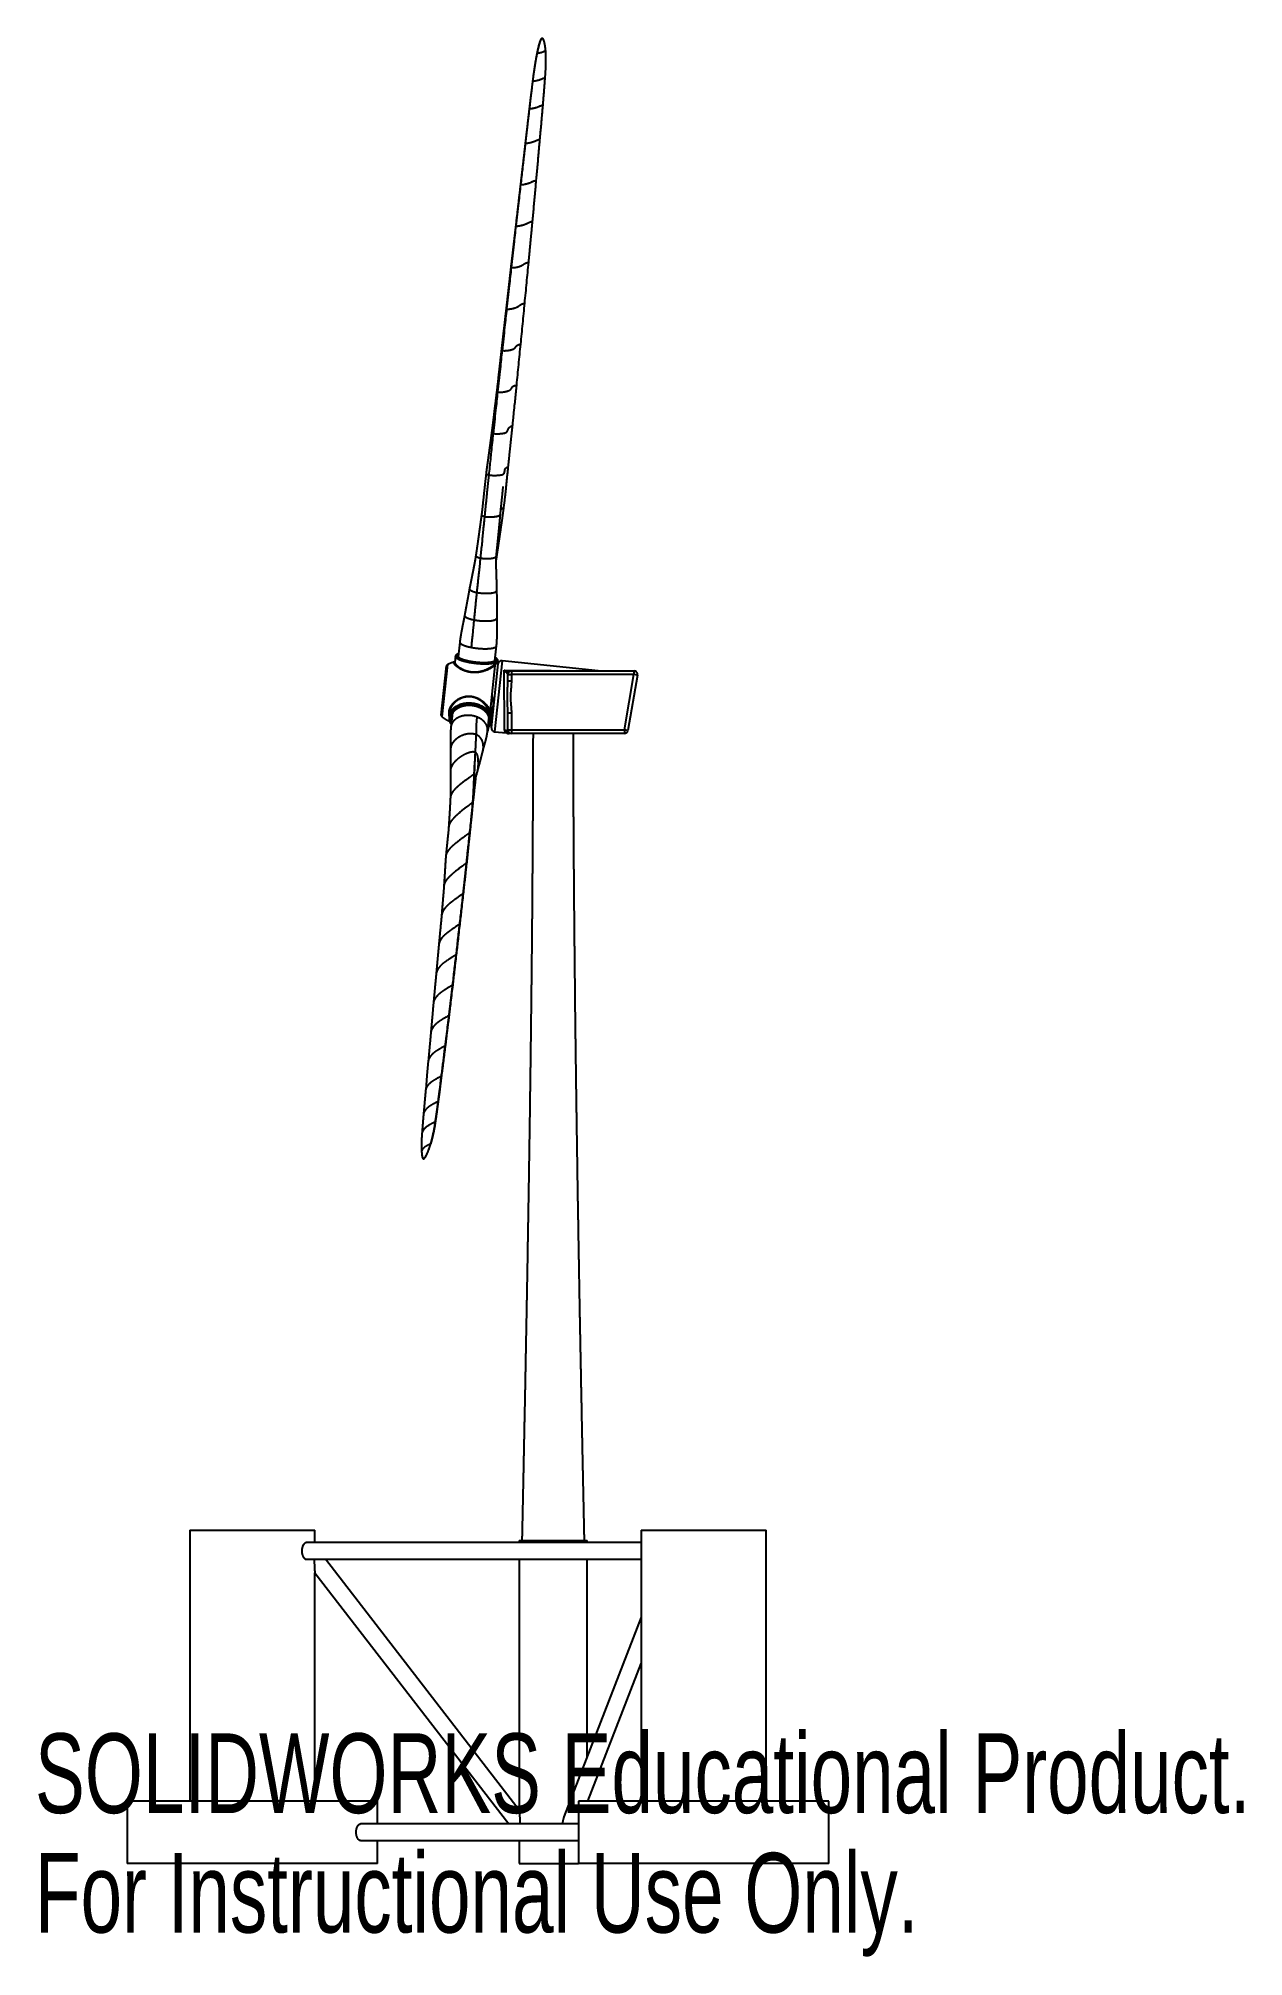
# Model space of a CAD drawing. Header units: inches. Extents: x 0.01 to 2.23, y 0 to 3.54.
import ezdxf

# ---------------------------------------------------------------- set-up
doc = ezdxf.new("R2010")
doc.units = ezdxf.units.IN
doc.header["$MEASUREMENT"] = 0
doc.styles.add('SLDTEXTSTYLE0', font='TXT', dxfattribs={"width": 0.7})

msp = doc.modelspace()

# ---------------------------------------------------------------- texts
at = {"color": 7, "linetype": 'Continuous', "char_height": 0.14705, "attachment_point": 1, "style": 'SLDTEXTSTYLE0'}
for s, insert in [('SOLIDWORKS Educational Product.', (0, 0.4101)), ('For Instructional Use Only.', (0, 0.1896))]:
    msp.add_mtext(s, dxfattribs=dict(at, insert=insert))

# ---------------------------------------------------------------- linework, layer by layer
at = {"color": 7, "linetype": 'Continuous', "lineweight": 25}
for p, q in [((0.9357, 3.5379), (0.9357, 3.5379)), ((0.9417, 3.5154), (0.9417, 3.5149)), ((0.7835, 2.4239), (0.7806, 2.3965)), ((0.8483, 2.3894), (0.8512, 2.4168)), ((0.7493, 2.2889), (0.7589, 2.38)), ((0.7607, 2.3824), (0.7505, 2.2862)), ((0.7753, 2.3974), (0.7742, 2.3868)), ((0.8479, 2.3804), (0.8392, 2.298)), ((0.8417, 2.2657), (0.8541, 2.3835)), ((0.8613, 2.3893), (0.8475, 2.2585)), ((0.8479, 2.383), (0.8481, 2.3832)), ((0.8536, 2.3884), (0.8537, 2.3892)), ((1.0386, 2.3707), (0.8613, 2.3893)), ((0.8661, 2.2613), (0.865, 2.3723)), ((0.865, 2.3723), (1.0386, 2.3707)), ((0.872, 2.3641), (0.8786, 2.3641)), ((0.872, 2.3524), (0.872, 2.3641)), ((0.872, 2.3524), (0.8786, 2.3524)), ((0.8786, 2.3706), (0.8786, 2.3641)), ((0.8786, 2.3706), (1.1046, 2.3706)), ((1.1046, 2.3641), (0.8786, 2.3641)), ((0.8786, 2.3641), (0.8786, 2.3524)), ((1.087, 2.2618), (1.1046, 2.3641)), ((1.111, 2.363), (1.0935, 2.2607)), ((1.1046, 2.3706), (1.1046, 2.3641)), ((1.111, 2.363), (1.1046, 2.3641)), ((0.8449, 2.306), (0.8449, 2.3062)), ((0.8449, 2.3055), (0.8449, 2.306)), ((0.7645, 2.2947), (0.7637, 2.2872)), ((0.7645, 2.2948), (0.7645, 2.2947)), ((0.7691, 2.2872), (0.767, 2.2674)), ((0.8347, 2.2603), (0.8368, 2.2801)), ((0.8358, 2.2656), (0.8352, 2.2597)), ((0.8388, 2.2946), (0.8387, 2.2949)), ((0.8421, 2.279), (0.8421, 2.2795)), ((0.872, 2.2931), (0.8786, 2.2931)), ((0.872, 2.2618), (0.872, 2.2931)), ((0.8786, 2.2931), (0.8786, 2.2618)), ((0.8347, 2.2598), (0.8352, 2.2597)), ((0.8475, 2.2585), (0.8693, 2.2562)), ((0.8693, 2.2562), (0.8693, 2.2562)), ((0.8711, 2.2558), (0.8711, 2.2558)), ((0.872, 2.2618), (0.8786, 2.2618)), ((0.8786, 2.2618), (1.087, 2.2618)), ((0.8786, 2.2618), (0.8786, 2.2553)), ((1.087, 2.2553), (0.8786, 2.2553)), ((1.0935, 2.2607), (1.087, 2.2618)), ((1.087, 2.2618), (1.087, 2.2553)), ((0.7159, 1.4707), (0.7159, 1.4707)), ((0.2853, 0.7852), (0.2853, 0.2853)), ((0.2853, 0.7852), (0.516, 0.7852)), ((0.516, 0.7621), (0.516, 0.7852)), ((1.1178, 0.7852), (1.1178, 0.2853)), ((1.1178, 0.7852), (1.2908, 0.7852)), ((1.2908, 0.7852), (1.3485, 0.7852)), ((1.3485, 0.2853), (1.3485, 0.7852)), ((1.1178, 0.7621), (0.5006, 0.7621)), ((0.8932, 0.7659), (0.8932, 0.7621)), ((0.8932, 0.7659), (1.0181, 0.7659)), ((1.0181, 0.7621), (1.0181, 0.7659)), ((0.5006, 0.7313), (1.1178, 0.7313)), ((0.8932, 0.2682), (0.5355, 0.7313)), ((0.8932, 0.7313), (0.8932, 0.2682)), ((1.0181, 0.3666), (1.0181, 0.7313)), ((0.516, 0.2853), (0.516, 0.7062)), ((0.516, 0.7062), (0.8738, 0.243)), ((1.1178, 0.6247), (0.9755, 0.2563)), ((1.0197, 0.2853), (1.1178, 0.5393)), ((0.17, 0.2853), (0.17, 0.17)), ((0.6314, 0.2853), (0.17, 0.2853)), ((0.6314, 0.243), (0.6314, 0.2853)), ((1.0025, 0.2853), (1.0025, 0.17)), ((1.4638, 0.2853), (1.0025, 0.2853)), ((1.4638, 0.17), (1.4638, 0.2853)), ((1.0025, 0.243), (0.6005, 0.243)), ((0.6005, 0.2123), (1.0025, 0.2123)), ((0.6314, 0.17), (0.6314, 0.2123)), ((0.8932, 0.2123), (0.8932, 0.17)), ((0.6314, 0.17), (0.17, 0.17)), ((0.8932, 0.17), (1.0025, 0.17)), ((1.4638, 0.17), (1.0025, 0.17))]:
    msp.add_line(p, q, dxfattribs=at)
at = {"color": 7, "linetype": 'Continuous', "lineweight": 25, "flags": 128}
for points in [[(0.8537, 2.3892), (0.8536, 2.3889), (0.8536, 2.3887), (0.8535, 2.3885), (0.8533, 2.3882), (0.8532, 2.388), (0.853, 2.3878), (0.8528, 2.3876), (0.8526, 2.3874), (0.8523, 2.3871), (0.8521, 2.3869), (0.8518, 2.3867), (0.8514, 2.3865), (0.8511, 2.3863), (0.8507, 2.3862), (0.8503, 2.386), (0.8499, 2.3858), (0.8494, 2.3856), (0.8489, 2.3854), (0.8484, 2.3853), (0.8479, 2.3851), (0.8474, 2.385), (0.8468, 2.3848), (0.8462, 2.3847), (0.8456, 2.3846), (0.845, 2.3844), (0.8443, 2.3843), (0.8436, 2.3842), (0.8429, 2.3841), (0.8422, 2.384), (0.8415, 2.3839), (0.8407, 2.3838), (0.84, 2.3837), (0.8392, 2.3836), (0.8384, 2.3835), (0.8376, 2.3835), (0.8367, 2.3834), (0.8359, 2.3834), (0.835, 2.3833), (0.8341, 2.3833), (0.8332, 2.3833), (0.8323, 2.3832), (0.8314, 2.3832), (0.8305, 2.3832), (0.8295, 2.3832), (0.8286, 2.3832), (0.8276, 2.3832), (0.8266, 2.3832), (0.8257, 2.3833), (0.8247, 2.3833), (0.8237, 2.3833), (0.8227, 2.3834), (0.8217, 2.3834), (0.8207, 2.3835), (0.8196, 2.3836), (0.8186, 2.3836), (0.8176, 2.3837), (0.8166, 2.3838), (0.8156, 2.3839), (0.8145, 2.384), (0.8135, 2.3841), (0.8125, 2.3842), (0.8115, 2.3843), (0.8104, 2.3844), (0.8094, 2.3846), (0.8084, 2.3847), (0.8074, 2.3848), (0.8064, 2.385), (0.8054, 2.3851), (0.8044, 2.3853), (0.8034, 2.3855), (0.8024, 2.3856), (0.8014, 2.3858), (0.8005, 2.386), (0.7995, 2.3862), (0.7986, 2.3864), (0.7977, 2.3866), (0.7967, 2.3868), (0.7958, 2.387), (0.7949, 2.3872), (0.794, 2.3874), (0.7932, 2.3876), (0.7923, 2.3878), (0.7915, 2.388), (0.7907, 2.3883), (0.7899, 2.3885), (0.7891, 2.3887), (0.7883, 2.389), (0.7875, 2.3892), (0.7868, 2.3894), (0.7861, 2.3897), (0.7854, 2.3899), (0.7847, 2.3902), (0.7841, 2.3904), (0.7834, 2.3907), (0.7828, 2.391), (0.7822, 2.3912), (0.7816, 2.3915), (0.7811, 2.3917), (0.7806, 2.392), (0.7801, 2.3923), (0.7796, 2.3925), (0.7791, 2.3928), (0.7787, 2.3931), (0.7783, 2.3933), (0.7779, 2.3936), (0.7775, 2.3938), (0.7772, 2.3941), (0.7769, 2.3944), (0.7766, 2.3946), (0.7764, 2.3949), (0.7762, 2.3952), (0.7759, 2.3954), (0.7758, 2.3957), (0.7756, 2.3959), (0.7755, 2.3962), (0.7754, 2.3964), (0.7753, 2.3967), (0.7753, 2.3969), (0.7753, 2.3972), (0.7753, 2.3974)], [(0.7812, 2.4022), (0.781, 2.4021), (0.7806, 2.402), (0.7802, 2.4018), (0.7798, 2.4016), (0.7794, 2.4014), (0.7791, 2.4013), (0.7788, 2.4011), (0.7785, 2.4009), (0.7782, 2.4007), (0.778, 2.4005), (0.7777, 2.4003), (0.7775, 2.4001), (0.7774, 2.3998), (0.7772, 2.3996), (0.7771, 2.3994), (0.777, 2.3992), (0.777, 2.3989), (0.7769, 2.3987), (0.7769, 2.3985), (0.7769, 2.3982), (0.777, 2.398), (0.777, 2.3978), (0.7771, 2.3975), (0.7773, 2.3973), (0.7774, 2.397), (0.7776, 2.3968), (0.7778, 2.3965), (0.778, 2.3963), (0.7782, 2.396), (0.7785, 2.3958), (0.7788, 2.3955), (0.7791, 2.3953), (0.7794, 2.395), (0.7798, 2.3948), (0.7802, 2.3945), (0.7806, 2.3943), (0.7811, 2.394), (0.7815, 2.3937), (0.782, 2.3935), (0.7825, 2.3932), (0.783, 2.393), (0.7836, 2.3927), (0.7842, 2.3925), (0.7847, 2.3922), (0.7854, 2.392), (0.786, 2.3918), (0.7866, 2.3915), (0.7873, 2.3913), (0.788, 2.391), (0.7887, 2.3908), (0.7894, 2.3906), (0.7902, 2.3904), (0.7909, 2.3901), (0.7917, 2.3899), (0.7925, 2.3897), (0.7933, 2.3895), (0.7941, 2.3893), (0.795, 2.3891), (0.7958, 2.3888), (0.7967, 2.3886), (0.7976, 2.3885), (0.7984, 2.3883), (0.7993, 2.3881), (0.8002, 2.3879), (0.8012, 2.3877), (0.8021, 2.3875), (0.803, 2.3874), (0.804, 2.3872), (0.8049, 2.3871), (0.8059, 2.3869), (0.8068, 2.3868), (0.8078, 2.3866), (0.8088, 2.3865), (0.8098, 2.3863), (0.8107, 2.3862), (0.8117, 2.3861), (0.8127, 2.386), (0.8137, 2.3859), (0.8147, 2.3858), (0.8157, 2.3857), (0.8167, 2.3856), (0.8176, 2.3855), (0.8186, 2.3854), (0.8196, 2.3854), (0.8206, 2.3853), (0.8216, 2.3853), (0.8225, 2.3852), (0.8235, 2.3852), (0.8244, 2.3851), (0.8254, 2.3851), (0.8263, 2.3851), (0.8273, 2.3851), (0.8282, 2.385), (0.8291, 2.385), (0.83, 2.385), (0.8309, 2.3851), (0.8318, 2.3851), (0.8327, 2.3851), (0.8335, 2.3851), (0.8344, 2.3852), (0.8352, 2.3852), (0.836, 2.3852), (0.8368, 2.3853), (0.8376, 2.3854), (0.8384, 2.3854), (0.8392, 2.3855), (0.8399, 2.3856), (0.8406, 2.3857), (0.8413, 2.3858), (0.842, 2.3859), (0.8427, 2.386), (0.8433, 2.3861), (0.844, 2.3862), (0.8446, 2.3863), (0.8452, 2.3865), (0.8457, 2.3866), (0.8463, 2.3867), (0.8468, 2.3869), (0.8473, 2.387), (0.8478, 2.3872), (0.8482, 2.3874), (0.8487, 2.3875), (0.8491, 2.3877), (0.8495, 2.3879), (0.8498, 2.3881), (0.8502, 2.3882), (0.8505, 2.3884), (0.8508, 2.3886), (0.8511, 2.3888), (0.8513, 2.389), (0.8515, 2.3892), (0.8517, 2.3895), (0.8519, 2.3897), (0.852, 2.3899), (0.8521, 2.3901), (0.8522, 2.3903), (0.8523, 2.3906), (0.8523, 2.3908), (0.8523, 2.391), (0.8523, 2.3913), (0.8523, 2.3915), (0.8522, 2.3917), (0.8521, 2.392), (0.852, 2.3922), (0.8519, 2.3925), (0.8517, 2.3927), (0.8515, 2.393), (0.8513, 2.3932), (0.851, 2.3935), (0.8508, 2.3937), (0.8505, 2.394), (0.8501, 2.3942), (0.8498, 2.3945), (0.8494, 2.3947), (0.849, 2.395), (0.8489, 2.3951)], [(0.8487, 2.3937), (0.8489, 2.3935), (0.8491, 2.3933), (0.8493, 2.3931), (0.8495, 2.3928), (0.8497, 2.3926), (0.8498, 2.3924), (0.8499, 2.3921), (0.85, 2.3919), (0.85, 2.3917), (0.8501, 2.3915), (0.8501, 2.3912), (0.8501, 2.391), (0.85, 2.3908), (0.85, 2.3906), (0.8499, 2.3904), (0.8498, 2.3902), (0.8497, 2.39), (0.8495, 2.3898), (0.8493, 2.3896), (0.8491, 2.3894), (0.8489, 2.3892), (0.8486, 2.389), (0.8484, 2.3888), (0.8481, 2.3886), (0.8478, 2.3885), (0.8474, 2.3883), (0.847, 2.3881), (0.8467, 2.388), (0.8463, 2.3878), (0.8458, 2.3876), (0.8454, 2.3875), (0.8449, 2.3874), (0.8444, 2.3872), (0.8439, 2.3871), (0.8434, 2.387), (0.8428, 2.3868), (0.8422, 2.3867), (0.8416, 2.3866), (0.841, 2.3865), (0.8404, 2.3864), (0.8397, 2.3863), (0.8391, 2.3862), (0.8384, 2.3861), (0.8377, 2.3861), (0.837, 2.386), (0.8363, 2.3859), (0.8355, 2.3859), (0.8348, 2.3858), (0.834, 2.3858), (0.8332, 2.3857), (0.8324, 2.3857), (0.8316, 2.3857), (0.8308, 2.3856), (0.8299, 2.3856), (0.8291, 2.3856), (0.8282, 2.3856), (0.8274, 2.3856), (0.8265, 2.3856), (0.8256, 2.3856), (0.8247, 2.3857), (0.8239, 2.3857), (0.823, 2.3857), (0.8221, 2.3858), (0.8211, 2.3858), (0.8202, 2.3859), (0.8193, 2.3859), (0.8184, 2.386), (0.8175, 2.3861), (0.8165, 2.3861), (0.8156, 2.3862), (0.8147, 2.3863), (0.8138, 2.3864), (0.8128, 2.3865), (0.8119, 2.3866), (0.811, 2.3867), (0.81, 2.3868), (0.8091, 2.387), (0.8082, 2.3871), (0.8073, 2.3872), (0.8064, 2.3874), (0.8055, 2.3875), (0.8046, 2.3877), (0.8037, 2.3878), (0.8028, 2.388), (0.802, 2.3881), (0.8011, 2.3883), (0.8002, 2.3885), (0.7994, 2.3886), (0.7986, 2.3888), (0.7977, 2.389), (0.7969, 2.3892), (0.7961, 2.3894), (0.7954, 2.3896), (0.7946, 2.3898), (0.7938, 2.39), (0.7931, 2.3902), (0.7923, 2.3904), (0.7916, 2.3906), (0.7909, 2.3908), (0.7902, 2.391), (0.7896, 2.3913), (0.7889, 2.3915), (0.7883, 2.3917), (0.7877, 2.3919), (0.7871, 2.3922), (0.7865, 2.3924), (0.786, 2.3926), (0.7854, 2.3929), (0.7849, 2.3931), (0.7844, 2.3933), (0.7839, 2.3936), (0.7835, 2.3938), (0.783, 2.394), (0.7826, 2.3943), (0.7822, 2.3945), (0.7819, 2.3948), (0.7815, 2.395), (0.7812, 2.3952), (0.7809, 2.3955), (0.7806, 2.3957), (0.7804, 2.396), (0.7802, 2.3962), (0.7799, 2.3964), (0.7798, 2.3967), (0.7796, 2.3969), (0.7795, 2.3971), (0.7794, 2.3974), (0.7793, 2.3976), (0.7792, 2.3978), (0.7792, 2.398), (0.7792, 2.3983), (0.7792, 2.3985), (0.7792, 2.3987), (0.7793, 2.3989), (0.7793, 2.3991), (0.7795, 2.3993), (0.7796, 2.3995), (0.7797, 2.3997), (0.7799, 2.3999), (0.7801, 2.4001), (0.7804, 2.4003), (0.7806, 2.4005), (0.7809, 2.4007), (0.781, 2.4008)], [(0.7806, 2.3967), (0.7806, 2.3967), (0.7805, 2.3966)], [(0.8483, 2.3895), (0.8483, 2.3896), (0.8483, 2.3896)], [(0.764, 2.2898), (0.7639, 2.2901), (0.7638, 2.2908), (0.7637, 2.2914), (0.7636, 2.2921), (0.7636, 2.2928), (0.7636, 2.2935), (0.7636, 2.2942), (0.7636, 2.2949), (0.7637, 2.2956), (0.7637, 2.2963), (0.7639, 2.297), (0.764, 2.2976), (0.7641, 2.2983), (0.7643, 2.2989), (0.7644, 2.2995), (0.7646, 2.3002), (0.7648, 2.3008), (0.765, 2.3014), (0.7653, 2.302), (0.7656, 2.3027), (0.7658, 2.3033), (0.7661, 2.3039), (0.7665, 2.3046), (0.7668, 2.3052), (0.7672, 2.3059), (0.7676, 2.3065), (0.768, 2.3071), (0.7684, 2.3077), (0.7688, 2.3083), (0.7693, 2.3089), (0.7697, 2.3095), (0.7702, 2.3101), (0.7707, 2.3106), (0.7712, 2.3112), (0.7717, 2.3117), (0.7722, 2.3123), (0.7728, 2.3129), (0.7734, 2.3134), (0.774, 2.314), (0.7746, 2.3145), (0.7752, 2.315), (0.7759, 2.3156), (0.7765, 2.3161), (0.7772, 2.3165), (0.7779, 2.317), (0.7786, 2.3175), (0.7793, 2.3179), (0.78, 2.3184), (0.7807, 2.3188), (0.7815, 2.3192), (0.7822, 2.3196), (0.783, 2.32), (0.7838, 2.3204), (0.7846, 2.3208), (0.7855, 2.3212), (0.7863, 2.3215), (0.7871, 2.3218), (0.788, 2.3221), (0.7888, 2.3224), (0.7896, 2.3226), (0.7905, 2.3229), (0.7913, 2.3231), (0.7922, 2.3233), (0.7931, 2.3235), (0.7939, 2.3236), (0.7948, 2.3238), (0.7958, 2.3239), (0.7967, 2.324), (0.7977, 2.3241), (0.7986, 2.3241), (0.7995, 2.3242), (0.8004, 2.3242), (0.8012, 2.3242), (0.802, 2.3241), (0.8029, 2.3241), (0.8037, 2.324), (0.8045, 2.3239), (0.8053, 2.3238), (0.8062, 2.3237), (0.807, 2.3236), (0.8078, 2.3234), (0.8087, 2.3232), (0.8095, 2.323), (0.8104, 2.3228), (0.8112, 2.3225), (0.8121, 2.3222), (0.813, 2.3219), (0.8139, 2.3216), (0.8148, 2.3212), (0.8158, 2.3208), (0.8167, 2.3204), (0.8175, 2.3199), (0.8184, 2.3195), (0.8193, 2.319), (0.8202, 2.3185), (0.8211, 2.3179), (0.8219, 2.3174), (0.8228, 2.3168), (0.8235, 2.3163), (0.8242, 2.3158), (0.8249, 2.3152), (0.8256, 2.3147), (0.8263, 2.3141), (0.8271, 2.3134), (0.8279, 2.3127), (0.8287, 2.312), (0.8295, 2.3112), (0.8301, 2.3106), (0.8307, 2.3099), (0.8313, 2.3092), (0.8319, 2.3086), (0.8325, 2.3079), (0.8332, 2.3071), (0.8338, 2.3063), (0.8344, 2.3056), (0.835, 2.3048), (0.8356, 2.3039), (0.8361, 2.3031), (0.8367, 2.3023), (0.8372, 2.3015), (0.8377, 2.3006), (0.8382, 2.2998), (0.8387, 2.2989), (0.8392, 2.298), (0.8392, 2.298), (0.8392, 2.298)], [(0.7637, 2.2873), (0.7638, 2.2879), (0.7639, 2.2887), (0.7641, 2.2894), (0.7642, 2.2901), (0.7644, 2.2909), (0.7647, 2.2916), (0.7649, 2.2923), (0.7652, 2.293), (0.7655, 2.2937), (0.7658, 2.2944), (0.7662, 2.2951), (0.7665, 2.2958), (0.767, 2.2964), (0.7674, 2.2971), (0.7678, 2.2977), (0.7683, 2.2984), (0.7688, 2.299), (0.7693, 2.2996), (0.7699, 2.3002), (0.7704, 2.3008), (0.771, 2.3014), (0.7717, 2.302), (0.7723, 2.3025), (0.7729, 2.3031), (0.7736, 2.3036), (0.7743, 2.3041), (0.775, 2.3046), (0.7758, 2.3051), (0.7765, 2.3056), (0.7773, 2.306), (0.7781, 2.3065), (0.7789, 2.3069), (0.7797, 2.3073), (0.7805, 2.3077), (0.7814, 2.3081), (0.7823, 2.3084), (0.7832, 2.3088), (0.784, 2.3091), (0.785, 2.3094), (0.7859, 2.3097), (0.7868, 2.31), (0.7878, 2.3102), (0.7887, 2.3104), (0.7897, 2.3107), (0.7906, 2.3109), (0.7916, 2.311), (0.7926, 2.3112), (0.7936, 2.3113), (0.7946, 2.3114), (0.7956, 2.3115), (0.7966, 2.3116), (0.7977, 2.3117), (0.7987, 2.3117), (0.7997, 2.3117), (0.8007, 2.3117), (0.8018, 2.3117), (0.8028, 2.3117), (0.8038, 2.3116), (0.8048, 2.3115), (0.8059, 2.3114)], [(0.8056, 2.3093), (0.8047, 2.3094), (0.8037, 2.3095), (0.8027, 2.3096), (0.8017, 2.3096), (0.8007, 2.3096), (0.7997, 2.3096), (0.7987, 2.3096), (0.7978, 2.3096), (0.7968, 2.3095), (0.7958, 2.3094), (0.7948, 2.3093), (0.7939, 2.3092), (0.7929, 2.3091), (0.792, 2.3089), (0.791, 2.3088), (0.7901, 2.3086), (0.7891, 2.3084), (0.7882, 2.3082), (0.7873, 2.3079), (0.7864, 2.3077), (0.7855, 2.3074), (0.7847, 2.3071), (0.7838, 2.3068), (0.7829, 2.3064), (0.7821, 2.3061), (0.7813, 2.3057), (0.7805, 2.3054), (0.7797, 2.305), (0.7789, 2.3046), (0.7782, 2.3041), (0.7774, 2.3037), (0.7767, 2.3032), (0.776, 2.3028), (0.7753, 2.3023), (0.7746, 2.3018), (0.774, 2.3013), (0.7733, 2.3008), (0.7727, 2.3002), (0.7721, 2.2997), (0.7716, 2.2991), (0.771, 2.2985), (0.7705, 2.298), (0.77, 2.2974), (0.7695, 2.2968), (0.7691, 2.2961), (0.7686, 2.2955), (0.7682, 2.2949), (0.7678, 2.2942), (0.7675, 2.2936), (0.7671, 2.2929), (0.7668, 2.2923), (0.7665, 2.2916), (0.7662, 2.2909), (0.766, 2.2902), (0.7658, 2.2895), (0.7656, 2.2888), (0.7654, 2.2881), (0.7653, 2.2874), (0.7652, 2.2867), (0.7651, 2.286), (0.765, 2.2853), (0.765, 2.2846), (0.765, 2.2839), (0.765, 2.2831), (0.765, 2.2824), (0.7651, 2.2817), (0.7652, 2.281), (0.7653, 2.2802), (0.7655, 2.2795), (0.7656, 2.2788), (0.7658, 2.2781), (0.766, 2.2774), (0.7663, 2.2767), (0.7666, 2.276), (0.7669, 2.2753), (0.7672, 2.2746), (0.7675, 2.2739), (0.7677, 2.2736)], [(0.7681, 2.278), (0.768, 2.2783), (0.7678, 2.279), (0.7677, 2.2797), (0.7675, 2.2804), (0.7674, 2.281), (0.7673, 2.2817), (0.7673, 2.2824), (0.7672, 2.2831), (0.7672, 2.2837), (0.7672, 2.2844), (0.7673, 2.2851), (0.7673, 2.2858), (0.7674, 2.2864), (0.7675, 2.2871), (0.7676, 2.2878), (0.7678, 2.2884), (0.768, 2.2891), (0.7682, 2.2897), (0.7684, 2.2904), (0.7687, 2.291), (0.7689, 2.2917), (0.7692, 2.2923), (0.7696, 2.2929), (0.7699, 2.2935), (0.7703, 2.2941), (0.7706, 2.2947), (0.7711, 2.2953), (0.7715, 2.2959), (0.7719, 2.2965), (0.7724, 2.297), (0.7729, 2.2976), (0.7734, 2.2981), (0.774, 2.2986), (0.7745, 2.2991), (0.7751, 2.2997), (0.7757, 2.3001), (0.7763, 2.3006), (0.7769, 2.3011), (0.7776, 2.3015), (0.7782, 2.302), (0.7789, 2.3024), (0.7796, 2.3028), (0.7803, 2.3032), (0.7811, 2.3036), (0.7818, 2.304), (0.7826, 2.3043), (0.7833, 2.3047), (0.7841, 2.305), (0.7849, 2.3053), (0.7857, 2.3056), (0.7866, 2.3059), (0.7874, 2.3061), (0.7882, 2.3064), (0.7891, 2.3066), (0.79, 2.3068), (0.7908, 2.307), (0.7917, 2.3072), (0.7926, 2.3073), (0.7935, 2.3075), (0.7944, 2.3076), (0.7953, 2.3077), (0.7962, 2.3078), (0.7971, 2.3079), (0.798, 2.3079), (0.799, 2.308), (0.7999, 2.308), (0.8008, 2.308), (0.8018, 2.308), (0.8027, 2.3079), (0.8036, 2.3079), (0.8045, 2.3078), (0.8055, 2.3077)], [(0.8055, 2.3077), (0.8064, 2.3076), (0.8073, 2.3075), (0.8083, 2.3073), (0.8092, 2.3072), (0.8101, 2.307), (0.811, 2.3068), (0.8119, 2.3066), (0.8128, 2.3064), (0.8137, 2.3061), (0.8146, 2.3059), (0.8154, 2.3056), (0.8163, 2.3053), (0.8172, 2.305), (0.818, 2.3047), (0.8188, 2.3043), (0.8197, 2.304), (0.8205, 2.3036), (0.8213, 2.3032), (0.8221, 2.3028), (0.8228, 2.3024), (0.8236, 2.302), (0.8244, 2.3015), (0.8251, 2.3011), (0.8258, 2.3006), (0.8265, 2.3001), (0.8272, 2.2996), (0.8279, 2.2991), (0.8285, 2.2986), (0.8291, 2.2981), (0.8298, 2.2976), (0.8304, 2.297), (0.8309, 2.2965), (0.8315, 2.2959), (0.832, 2.2953), (0.8326, 2.2947), (0.8331, 2.2941), (0.8335, 2.2935), (0.834, 2.2929), (0.8344, 2.2923), (0.8348, 2.2917), (0.8352, 2.291), (0.8356, 2.2904), (0.8359, 2.2897), (0.8363, 2.2891), (0.8366, 2.2884), (0.8368, 2.2878), (0.8371, 2.2871), (0.8373, 2.2864), (0.8375, 2.2858), (0.8377, 2.2851), (0.8379, 2.2844), (0.838, 2.2837), (0.8381, 2.2831), (0.8382, 2.2824), (0.8383, 2.2817), (0.8383, 2.281), (0.8383, 2.2803), (0.8383, 2.2797), (0.8383, 2.279), (0.8382, 2.2783), (0.8382, 2.2776), (0.838, 2.277), (0.8379, 2.2763), (0.8378, 2.2757), (0.8376, 2.275), (0.8374, 2.2743), (0.8372, 2.2737), (0.8369, 2.2731), (0.8366, 2.2724), (0.8363, 2.2718), (0.836, 2.2712), (0.8358, 2.2709)], [(0.8354, 2.2665), (0.8356, 2.2667), (0.836, 2.2673), (0.8365, 2.2679), (0.8369, 2.2686), (0.8374, 2.2692), (0.8377, 2.2698), (0.8381, 2.2705), (0.8384, 2.2712), (0.8388, 2.2718), (0.8391, 2.2725), (0.8393, 2.2732), (0.8396, 2.2739), (0.8398, 2.2746), (0.84, 2.2753), (0.8401, 2.276), (0.8403, 2.2767), (0.8404, 2.2774), (0.8405, 2.2781), (0.8405, 2.2788), (0.8406, 2.2795), (0.8406, 2.2802), (0.8406, 2.281), (0.8405, 2.2817), (0.8405, 2.2824), (0.8404, 2.2831), (0.8402, 2.2838), (0.8401, 2.2846), (0.8399, 2.2853), (0.8397, 2.286), (0.8395, 2.2867), (0.8393, 2.2874), (0.839, 2.2881), (0.8387, 2.2888), (0.8384, 2.2895), (0.838, 2.2902), (0.8377, 2.2909), (0.8373, 2.2916), (0.8369, 2.2923), (0.8364, 2.2929), (0.836, 2.2936), (0.8355, 2.2942), (0.835, 2.2949), (0.8344, 2.2955), (0.8339, 2.2961), (0.8333, 2.2968), (0.8327, 2.2974), (0.8321, 2.298), (0.8315, 2.2985), (0.8308, 2.2991), (0.8301, 2.2997), (0.8294, 2.3002), (0.8287, 2.3008), (0.828, 2.3013), (0.8273, 2.3018), (0.8265, 2.3023), (0.8257, 2.3028), (0.8249, 2.3032), (0.8241, 2.3037), (0.8233, 2.3041), (0.8224, 2.3046), (0.8216, 2.305), (0.8207, 2.3054), (0.8199, 2.3057), (0.819, 2.3061), (0.8181, 2.3064), (0.8172, 2.3068), (0.8162, 2.3071), (0.8153, 2.3074), (0.8144, 2.3077), (0.8134, 2.3079), (0.8125, 2.3082), (0.8115, 2.3084), (0.8105, 2.3086), (0.8096, 2.3088), (0.8086, 2.3089), (0.8076, 2.3091), (0.8066, 2.3092), (0.8056, 2.3093)], [(0.8059, 2.3114), (0.8069, 2.3113), (0.8079, 2.3112), (0.8089, 2.311), (0.8099, 2.3109), (0.811, 2.3107), (0.812, 2.3104), (0.813, 2.3102), (0.814, 2.31), (0.8149, 2.3097), (0.8159, 2.3094), (0.8169, 2.3091), (0.8178, 2.3088), (0.8188, 2.3084), (0.8197, 2.3081), (0.8206, 2.3077), (0.8215, 2.3073), (0.8224, 2.3069), (0.8233, 2.3065), (0.8242, 2.306), (0.8251, 2.3056), (0.8259, 2.3051), (0.8267, 2.3046), (0.8275, 2.3041), (0.8283, 2.3036), (0.8291, 2.3031), (0.8299, 2.3025), (0.8306, 2.302), (0.8313, 2.3014), (0.832, 2.3008), (0.8327, 2.3002), (0.8334, 2.2996), (0.834, 2.299), (0.8346, 2.2984), (0.8352, 2.2977), (0.8358, 2.2971), (0.8363, 2.2964), (0.8369, 2.2957), (0.8374, 2.2951), (0.8379, 2.2944), (0.8383, 2.2937), (0.8387, 2.293), (0.8392, 2.2923), (0.8395, 2.2916), (0.8399, 2.2908), (0.8402, 2.2901), (0.8405, 2.2894), (0.8408, 2.2887), (0.8411, 2.2879), (0.8413, 2.2872), (0.8415, 2.2864), (0.8417, 2.2857), (0.8418, 2.2849), (0.842, 2.2842), (0.8421, 2.2834), (0.8421, 2.2827), (0.8422, 2.2819), (0.8422, 2.2812), (0.8422, 2.2804), (0.8421, 2.2797), (0.8421, 2.2791)], [(0.7637, 2.2871), (0.7637, 2.2872), (0.7637, 2.2873)], [(0.7689, 2.2868), (0.7689, 2.2866), (0.7689, 2.2865)], [(0.8368, 2.2794), (0.8369, 2.2795), (0.8369, 2.2796)], [(0.8421, 2.2791), (0.8421, 2.279), (0.8421, 2.2788)], [(0.7253, 1.6509), (0.7229, 1.6243), (0.7205, 1.5977)], [(0.7159, 1.4707), (0.716, 1.4706), (0.7161, 1.4706), (0.7162, 1.4705), (0.7163, 1.4705), (0.7165, 1.4705), (0.7166, 1.4705), (0.7167, 1.4705), (0.7169, 1.4705), (0.717, 1.4706), (0.7171, 1.4706), (0.7173, 1.4707), (0.7174, 1.4708), (0.7176, 1.4709), (0.7177, 1.471), (0.7179, 1.4712), (0.7181, 1.4713), (0.7182, 1.4715), (0.7184, 1.4717), (0.7186, 1.4719), (0.7188, 1.4722), (0.719, 1.4724), (0.7192, 1.4727), (0.7194, 1.473), (0.7196, 1.4733), (0.7198, 1.4736), (0.72, 1.474), (0.7202, 1.4743), (0.7205, 1.4747), (0.7207, 1.4751), (0.7209, 1.4755), (0.7211, 1.4759), (0.7214, 1.4763), (0.7216, 1.4768), (0.7219, 1.4773), (0.7221, 1.4778), (0.7224, 1.4784), (0.7227, 1.4789), (0.723, 1.4795), (0.7233, 1.4802), (0.7236, 1.4809), (0.7239, 1.4816), (0.7242, 1.4824), (0.7246, 1.4832), (0.7249, 1.484), (0.7252, 1.4848), (0.7256, 1.4856), (0.7259, 1.4865), (0.7262, 1.4873), (0.7266, 1.4883), (0.727, 1.4893), (0.7273, 1.4903), (0.7277, 1.4913), (0.728, 1.4922), (0.7283, 1.4931), (0.7285, 1.494), (0.7288, 1.4948), (0.7291, 1.4957), (0.7293, 1.4965), (0.7296, 1.4974), (0.7298, 1.4982), (0.7298, 1.4982)]]:
    msp.add_lwpolyline(points, dxfattribs=at)
at = {"color": 7, "linetype": 'Continuous', "lineweight": 25}
for centre, radius, start, end in [((0.7619, 2.3797), 0.003, 114.4537, 174), ((0.7825, 2.3967), 0.00198, 155.0047, 173.8035), ((0.8464, 2.3899), 0.002, 354.2914, 12.9074), ((0.8606, 2.3828), 0.00654, 84, 174), ((0.8744, 2.3658), 0.00487, 94.2501, 161.0136), ((0.8786, 2.3641), 0.00654, 90, 180), ((1.0393, 2.3772), 0.00654, 263.988, 270), ((1.1046, 2.3641), 0.00654, 350.254, 90), ((0.8086, 2.3098), 0.0365, 330.5756, 353.1198), ((0.7523, 2.2886), 0.003, 174, 233.5463), ((0.7868, 2.2848), 0.018, 174.3727, 180.2863), ((0.7868, 2.2853), 0.018, 174.6962, 180.2862), ((0.7869, 2.2853), 0.0179, 165.0364, 173.9884), ((0.819, 2.2814), 0.018, 347.7136, 353.6511), ((0.819, 2.2819), 0.018, 347.7138, 353.3259), ((0.819, 2.2819), 0.018, 354.013, 2.9689), ((0.8482, 2.265), 0.00654, 174, 264), ((0.8656, 2.2547), 0.00662, 35.3822, 85.4394), ((0.8766, 2.2616), 0.00633, 208.921, 269.6894), ((0.8736, 2.2618), 0.00654, 247.4344, 270), ((0.8786, 2.2618), 0.00654, 180, 270), ((1.087, 2.2618), 0.00654, 270, 350.254)]:
    msp.add_arc(centre, radius, start, end, dxfattribs=at)
for points, knots in [([(0.926, 3.5113), (0.9259, 3.5111), (0.9259, 3.5108), (0.9258, 3.5104), (0.9257, 3.5099), (0.9256, 3.5095), (0.9255, 3.5091), (0.9255, 3.5087), (0.9254, 3.5084), (0.9253, 3.508), (0.9253, 3.5077), (0.9252, 3.5073), (0.9251, 3.507), (0.9251, 3.5067), (0.925, 3.5064), (0.925, 3.5062), (0.9249, 3.5059), (0.9249, 3.5057), (0.9249, 3.5056), (0.9248, 3.5054), (0.9248, 3.5053), (0.9248, 3.5052), (0.9248, 3.505), (0.9247, 3.5048), (0.9247, 3.5045), (0.9246, 3.5041), (0.9245, 3.5038), (0.9245, 3.5034), (0.9244, 3.503), (0.9243, 3.5025), (0.9242, 3.5021), (0.9241, 3.5016), (0.924, 3.501), (0.9239, 3.5001), (0.9237, 3.499), (0.9235, 3.498), (0.9233, 3.497), (0.9232, 3.4963), (0.9231, 3.4957), (0.923, 3.4951), (0.9229, 3.4945), (0.9228, 3.4939), (0.9226, 3.4932), (0.9225, 3.4926), (0.9224, 3.4919), (0.9223, 3.4911), (0.9222, 3.4904), (0.9221, 3.4896), (0.9219, 3.4888), (0.9218, 3.488), (0.9217, 3.4873), (0.9216, 3.4865), (0.9215, 3.4859), (0.9214, 3.4852), (0.9213, 3.4846), (0.9212, 3.484), (0.9211, 3.4834), (0.921, 3.4827), (0.9209, 3.482), (0.9207, 3.4812), (0.9206, 3.4804), (0.9205, 3.4798), (0.9204, 3.4791), (0.9203, 3.4786), (0.9203, 3.478), (0.9202, 3.4775), (0.9201, 3.477), (0.92, 3.4765), (0.92, 3.476), (0.9199, 3.4756), (0.9198, 3.4751), (0.9198, 3.4746), (0.9197, 3.4742), (0.9196, 3.4738), (0.9196, 3.4733), (0.9195, 3.473), (0.9195, 3.4728), (0.9195, 3.4726), (0.9195, 3.4725), (0.9194, 3.4723), (0.9194, 3.4721), (0.9194, 3.4718), (0.9193, 3.4716), (0.9193, 3.4713), (0.9193, 3.471), (0.9192, 3.4707), (0.9192, 3.4703), (0.9191, 3.4699), (0.919, 3.4695), (0.919, 3.469), (0.9189, 3.4686), (0.9189, 3.4681), (0.9188, 3.4676), (0.9187, 3.4671), (0.9186, 3.4666), (0.9186, 3.466), (0.9185, 3.4654), (0.9184, 3.4648), (0.9183, 3.4642), (0.9182, 3.4635), (0.9182, 3.4629), (0.9181, 3.4622), (0.918, 3.4615), (0.9179, 3.4607), (0.9178, 3.4602), (0.9178, 3.46)], [0, 0, 0, 0, 0.009334, 0.018269, 0.026813, 0.034971, 0.042747, 0.050018, 0.05693, 0.063486, 0.069692, 0.076628, 0.083076, 0.089043, 0.094534, 0.099552, 0.104101, 0.107705, 0.110955, 0.113851, 0.116397, 0.118623, 0.120815, 0.126139, 0.131681, 0.138561, 0.145743, 0.153225, 0.16157, 0.170182, 0.178902, 0.187721, 0.196638, 0.216884, 0.23759, 0.258741, 0.280321, 0.291267, 0.302461, 0.31402, 0.325938, 0.338209, 0.350827, 0.363786, 0.377079, 0.391358, 0.405991, 0.420972, 0.436296, 0.451957, 0.46795, 0.480867, 0.493694, 0.506269, 0.518598, 0.530685, 0.542535, 0.554152, 0.569755, 0.584938, 0.599709, 0.614079, 0.625291, 0.636255, 0.646975, 0.65744, 0.667546, 0.677106, 0.686307, 0.695151, 0.703641, 0.713025, 0.721942, 0.730394, 0.738383, 0.745912, 0.749079, 0.752158, 0.755424, 0.759132, 0.763281, 0.767784, 0.772712, 0.778065, 0.783842, 0.790557, 0.797767, 0.805472, 0.813673, 0.822371, 0.831566, 0.840693, 0.850266, 0.860286, 0.870756, 0.881678, 0.893056, 0.904894, 0.917197, 0.929969, 0.943216, 0.956696, 0.970648, 0.98508, 1, 1, 1, 1]), ([(0.9183, 3.4595), (0.9184, 3.4602), (0.9186, 3.4616), (0.9188, 3.4637), (0.9191, 3.4658), (0.9194, 3.4679), (0.9196, 3.47), (0.9199, 3.4721), (0.9202, 3.4739), (0.9204, 3.4756), (0.9206, 3.4771), (0.9208, 3.4785), (0.921, 3.48), (0.9212, 3.4815), (0.9214, 3.483), (0.9217, 3.4845), (0.9219, 3.486), (0.9221, 3.4874), (0.9223, 3.4888), (0.9226, 3.4903), (0.9228, 3.4917), (0.923, 3.4931), (0.9232, 3.4944), (0.9234, 3.4955), (0.9237, 3.4967), (0.9239, 3.498), (0.9241, 3.4992), (0.9243, 3.5004), (0.9245, 3.5017), (0.9248, 3.503), (0.925, 3.5043), (0.9253, 3.5056), (0.9255, 3.5069), (0.9258, 3.5082), (0.926, 3.5096), (0.9262, 3.5105), (0.9263, 3.5109)], [0, 0, 0, 0, 0.041407, 0.08246, 0.123255, 0.163892, 0.20447, 0.245087, 0.285841, 0.313992, 0.342287, 0.370759, 0.399441, 0.428364, 0.457563, 0.487068, 0.516914, 0.543972, 0.571352, 0.59908, 0.627178, 0.655671, 0.67835, 0.701299, 0.724529, 0.748052, 0.77188, 0.796023, 0.820495, 0.845306, 0.870468, 0.895992, 0.921425, 0.94723, 0.973418, 1, 1, 1, 1]), ([(0.9357, 3.5379), (0.9357, 3.5379), (0.9356, 3.5379), (0.9356, 3.5379), (0.9355, 3.5379), (0.9354, 3.5379), (0.9353, 3.5379), (0.9352, 3.5379), (0.9352, 3.5379), (0.9351, 3.5379), (0.9351, 3.5379), (0.935, 3.5379), (0.9349, 3.5378), (0.9348, 3.5378), (0.9348, 3.5378), (0.9347, 3.5377), (0.9346, 3.5377), (0.9346, 3.5377), (0.9345, 3.5376), (0.9344, 3.5376), (0.9344, 3.5375), (0.9343, 3.5375), (0.9343, 3.5374), (0.9342, 3.5374), (0.9342, 3.5374), (0.9341, 3.5373), (0.9341, 3.5373), (0.934, 3.5372), (0.934, 3.5371), (0.9339, 3.5371), (0.9339, 3.537), (0.9339, 3.537), (0.9338, 3.537), (0.9338, 3.5369), (0.9338, 3.5369), (0.9337, 3.5368), (0.9337, 3.5367), (0.9336, 3.5366), (0.9335, 3.5365), (0.9334, 3.5364), (0.9333, 3.5363), (0.9333, 3.5362), (0.9332, 3.5361), (0.9332, 3.536), (0.9332, 3.536), (0.9331, 3.5359), (0.9331, 3.5358), (0.933, 3.5357), (0.933, 3.5356), (0.9329, 3.5355), (0.9329, 3.5354), (0.9328, 3.5353), (0.9327, 3.5352), (0.9327, 3.5351), (0.9326, 3.5349), (0.9325, 3.5348), (0.9325, 3.5346), (0.9324, 3.5345), (0.9323, 3.5343), (0.9322, 3.5342), (0.9322, 3.534), (0.9321, 3.5338), (0.9321, 3.5337), (0.932, 3.5336), (0.932, 3.5335), (0.9319, 3.5334), (0.9319, 3.5334), (0.9319, 3.5333), (0.9319, 3.5332), (0.9318, 3.5331), (0.9318, 3.533), (0.9317, 3.5329), (0.9317, 3.5328), (0.9317, 3.5327), (0.9316, 3.5326), (0.9316, 3.5326), (0.9316, 3.5325), (0.9316, 3.5324), (0.9315, 3.5324), (0.9315, 3.5323), (0.9315, 3.5322), (0.9314, 3.5322), (0.9314, 3.5321), (0.9314, 3.532), (0.9314, 3.532), (0.9314, 3.5319), (0.9313, 3.5319), (0.9313, 3.5318), (0.9313, 3.5317), (0.9312, 3.5316), (0.9312, 3.5315), (0.9312, 3.5314), (0.9311, 3.5312), (0.9311, 3.5311), (0.931, 3.5309), (0.931, 3.5308), (0.9309, 3.5306), (0.9309, 3.5304), (0.9308, 3.5303), (0.9307, 3.5301), (0.9307, 3.5299), (0.9307, 3.5298), (0.9306, 3.5297), (0.9306, 3.5297), (0.9306, 3.5296), (0.9306, 3.5295), (0.9305, 3.5294), (0.9305, 3.5294), (0.9305, 3.5293), (0.9304, 3.5291), (0.9304, 3.529), (0.9304, 3.5289), (0.9303, 3.5288), (0.9303, 3.5287), (0.9303, 3.5286), (0.9302, 3.5285), (0.9302, 3.5284), (0.9302, 3.5283), (0.9302, 3.5282), (0.9301, 3.5281), (0.9301, 3.528), (0.9301, 3.5279), (0.93, 3.5278), (0.93, 3.5277), (0.93, 3.5275), (0.9299, 3.5274), (0.9299, 3.5274), (0.9299, 3.5273), (0.9299, 3.5272), (0.9299, 3.5271), (0.9298, 3.5271), (0.9298, 3.527), (0.9298, 3.5269), (0.9298, 3.5268), (0.9297, 3.5267), (0.9297, 3.5265), (0.9297, 3.5264), (0.9296, 3.5263), (0.9296, 3.5262), (0.9296, 3.5261), (0.9296, 3.526), (0.9295, 3.5259), (0.9295, 3.5258), (0.9295, 3.5257), (0.9294, 3.5255), (0.9294, 3.5253), (0.9293, 3.5252), (0.9293, 3.5251), (0.9293, 3.525), (0.9293, 3.525), (0.9293, 3.5249), (0.9292, 3.5249), (0.9292, 3.5248), (0.9292, 3.5247), (0.9292, 3.5246), (0.9291, 3.5245), (0.9291, 3.5244), (0.9291, 3.5243), (0.9291, 3.5243), (0.9291, 3.5242), (0.929, 3.5241), (0.929, 3.524), (0.929, 3.524), (0.929, 3.5239), (0.929, 3.5238), (0.9289, 3.5237), (0.9289, 3.5236), (0.9289, 3.5235), (0.9289, 3.5234), (0.9288, 3.5233), (0.9288, 3.5233), (0.9288, 3.5232), (0.9288, 3.5231), (0.9288, 3.523), (0.9287, 3.5229), (0.9287, 3.5228), (0.9287, 3.5228), (0.9287, 3.5227), (0.9287, 3.5226), (0.9287, 3.5225), (0.9286, 3.5225), (0.9286, 3.5224), (0.9286, 3.5223), (0.9286, 3.5223), (0.9286, 3.5222), (0.9285, 3.5221), (0.9285, 3.5221), (0.9285, 3.522), (0.9285, 3.5219), (0.9285, 3.5218), (0.9285, 3.5218), (0.9284, 3.5217), (0.9284, 3.5217), (0.9284, 3.5216), (0.9284, 3.5215), (0.9284, 3.5215), (0.9284, 3.5214), (0.9284, 3.5214), (0.9283, 3.5213), (0.9283, 3.5212), (0.9283, 3.5211), (0.9283, 3.521), (0.9282, 3.5209), (0.9282, 3.5208), (0.9282, 3.5207), (0.9282, 3.5207), (0.9282, 3.5206), (0.9282, 3.5205), (0.9281, 3.5205), (0.9281, 3.5204), (0.9281, 3.5204), (0.9281, 3.5203), (0.9281, 3.5202), (0.9281, 3.5202), (0.9281, 3.5201), (0.928, 3.52), (0.928, 3.52), (0.928, 3.5199), (0.928, 3.5199), (0.928, 3.5198), (0.928, 3.5198), (0.928, 3.5197), (0.9279, 3.5197), (0.9279, 3.5196), (0.9279, 3.5195), (0.9279, 3.5195), (0.9279, 3.5194), (0.9279, 3.5194), (0.9279, 3.5193), (0.9278, 3.5191), (0.9278, 3.519), (0.9278, 3.5189), (0.9277, 3.5187), (0.9277, 3.5186), (0.9277, 3.5185), (0.9277, 3.5184), (0.9276, 3.5184), (0.9276, 3.5183), (0.9276, 3.5182), (0.9276, 3.5182), (0.9276, 3.5181), (0.9276, 3.518), (0.9276, 3.518), (0.9275, 3.5179), (0.9275, 3.5179), (0.9275, 3.5178), (0.9275, 3.5177), (0.9275, 3.5176), (0.9275, 3.5176), (0.9274, 3.5175), (0.9274, 3.5175), (0.9274, 3.5174), (0.9274, 3.5173), (0.9274, 3.5173), (0.9274, 3.5172), (0.9274, 3.5172), (0.9273, 3.5171), (0.9273, 3.517), (0.9273, 3.517), (0.9273, 3.5169), (0.9273, 3.5168), (0.9273, 3.5167), (0.9272, 3.5167), (0.9272, 3.5166), (0.9272, 3.5165), (0.9272, 3.5165), (0.9272, 3.5164), (0.9272, 3.5163), (0.9271, 3.5162), (0.9271, 3.5162), (0.9271, 3.5161), (0.9271, 3.5161), (0.9271, 3.516), (0.9271, 3.5159), (0.927, 3.5159), (0.927, 3.5158), (0.927, 3.5157), (0.927, 3.5156), (0.927, 3.5155), (0.9269, 3.5154), (0.9269, 3.5153), (0.9269, 3.5152), (0.9269, 3.5151), (0.9268, 3.515), (0.9268, 3.5149), (0.9268, 3.5148), (0.9268, 3.5148), (0.9268, 3.5147), (0.9267, 3.5146), (0.9267, 3.5145), (0.9267, 3.5145), (0.9267, 3.5144), (0.9267, 3.5144), (0.9267, 3.5143), (0.9267, 3.5142), (0.9266, 3.5141), (0.9266, 3.514), (0.9266, 3.514), (0.9266, 3.5139), (0.9266, 3.5138), (0.9265, 3.5137), (0.9265, 3.5137), (0.9265, 3.5136), (0.9265, 3.5136), (0.9265, 3.5135), (0.9265, 3.5135), (0.9265, 3.5134), (0.9265, 3.5134), (0.9264, 3.5133), (0.9264, 3.5133), (0.9264, 3.5132), (0.9264, 3.5132), (0.9264, 3.5131), (0.9264, 3.5131), (0.9264, 3.513), (0.9263, 3.5129), (0.9263, 3.5129), (0.9263, 3.5128), (0.9263, 3.5128), (0.9263, 3.5127), (0.9263, 3.5126), (0.9262, 3.5126), (0.9262, 3.5125), (0.9262, 3.5124), (0.9262, 3.5123), (0.9262, 3.5122), (0.9261, 3.5121), (0.9261, 3.512), (0.9261, 3.5119), (0.9261, 3.5119), (0.9261, 3.5118), (0.9261, 3.5117), (0.926, 3.5117), (0.926, 3.5116), (0.926, 3.5116), (0.926, 3.5115), (0.926, 3.5115), (0.926, 3.5114), (0.926, 3.5113), (0.926, 3.5113)], [0, 0, 0, 0, 0.003042, 0.006613, 0.01071, 0.015326, 0.020318, 0.024835, 0.028864, 0.03242, 0.035514, 0.038935, 0.042529, 0.046416, 0.050674, 0.054328, 0.058258, 0.06226, 0.065761, 0.068775, 0.071351, 0.073986, 0.076731, 0.079672, 0.081893, 0.084374, 0.08712, 0.09014, 0.093401, 0.096384, 0.09912, 0.101303, 0.103101, 0.10508, 0.107287, 0.109724, 0.112313, 0.117351, 0.122783, 0.128626, 0.133198, 0.137178, 0.140542, 0.143269, 0.145903, 0.148925, 0.152116, 0.155634, 0.159441, 0.163503, 0.167286, 0.172004, 0.176591, 0.181435, 0.186299, 0.191413, 0.19692, 0.203221, 0.209028, 0.21474, 0.22091, 0.227554, 0.231235, 0.234891, 0.238217, 0.240878, 0.242958, 0.245754, 0.249148, 0.252503, 0.256733, 0.260736, 0.264367, 0.267337, 0.269629, 0.271782, 0.274313, 0.276174, 0.278391, 0.280968, 0.283908, 0.286958, 0.289449, 0.291406, 0.292945, 0.294511, 0.29702, 0.299839, 0.303249, 0.307174, 0.310836, 0.314108, 0.319067, 0.32406, 0.329497, 0.335508, 0.340964, 0.34671, 0.35229, 0.358049, 0.364633, 0.368078, 0.371065, 0.373595, 0.375752, 0.378121, 0.380815, 0.383839, 0.387314, 0.391113, 0.3954, 0.399971, 0.404331, 0.40824, 0.411569, 0.414864, 0.417843, 0.420652, 0.423666, 0.426596, 0.430042, 0.434061, 0.438326, 0.442302, 0.446, 0.449455, 0.452665, 0.455331, 0.457812, 0.460262, 0.462725, 0.465365, 0.468486, 0.472126, 0.476005, 0.479954, 0.484168, 0.48775, 0.49099, 0.494164, 0.497252, 0.500212, 0.504903, 0.510006, 0.515588, 0.521483, 0.528371, 0.530709, 0.532618, 0.534111, 0.535682, 0.537581, 0.539808, 0.543536, 0.546854, 0.5498, 0.552371, 0.555074, 0.55772, 0.560166, 0.562586, 0.565317, 0.568227, 0.570676, 0.573317, 0.57673, 0.580497, 0.583989, 0.587009, 0.589338, 0.591848, 0.594607, 0.597775, 0.600645, 0.603843, 0.606734, 0.60893, 0.611009, 0.613578, 0.616416, 0.618805, 0.620761, 0.623037, 0.625828, 0.628531, 0.630718, 0.632756, 0.635378, 0.638391, 0.640678, 0.64226, 0.64393, 0.646157, 0.648537, 0.650573, 0.652268, 0.65401, 0.656104, 0.66049, 0.663899, 0.667093, 0.67042, 0.673442, 0.676585, 0.678432, 0.680587, 0.683049, 0.685326, 0.687031, 0.688396, 0.690294, 0.692775, 0.695204, 0.697787, 0.699884, 0.701734, 0.703469, 0.705292, 0.707574, 0.709618, 0.711184, 0.712713, 0.714816, 0.717276, 0.719211, 0.720574, 0.721943, 0.72349, 0.727969, 0.733651, 0.737324, 0.741429, 0.746401, 0.750014, 0.754776, 0.757135, 0.759193, 0.760925, 0.763029, 0.765696, 0.76823, 0.770317, 0.77214, 0.773787, 0.775813, 0.778259, 0.781054, 0.783612, 0.785689, 0.787694, 0.79003, 0.792239, 0.794773, 0.79696, 0.798596, 0.800069, 0.802016, 0.804266, 0.806935, 0.8099, 0.812726, 0.814839, 0.81674, 0.818696, 0.821041, 0.823782, 0.826813, 0.829472, 0.831629, 0.833636, 0.835435, 0.837265, 0.839505, 0.842202, 0.84495, 0.847543, 0.850818, 0.853725, 0.856606, 0.859831, 0.863599, 0.867483, 0.871138, 0.874335, 0.877188, 0.879573, 0.882414, 0.885455, 0.888443, 0.890879, 0.892546, 0.894216, 0.895992, 0.898166, 0.900675, 0.903996, 0.906973, 0.909328, 0.911618, 0.914346, 0.918032, 0.919944, 0.921444, 0.922753, 0.924031, 0.925388, 0.92717, 0.929347, 0.931325, 0.933129, 0.934677, 0.936109, 0.937959, 0.940436, 0.942618, 0.944145, 0.945741, 0.947568, 0.95, 0.952695, 0.954886, 0.957287, 0.959653, 0.963123, 0.965549, 0.968748, 0.971314, 0.975088, 0.978164, 0.979847, 0.982044, 0.984725, 0.987081, 0.988909, 0.990141, 0.991872, 0.994141, 0.996879, 1, 1, 1, 1]), ([(0.926, 3.5113), (0.926, 3.5113), (0.926, 3.5112), (0.926, 3.5112), (0.926, 3.5111), (0.926, 3.5111), (0.926, 3.5111), (0.9261, 3.511), (0.9261, 3.511), (0.9262, 3.511), (0.9262, 3.511), (0.9263, 3.5109), (0.9263, 3.5109), (0.9263, 3.5109)], [0, 0, 0, 0, 0.1046189, 0.2538849, 0.4031421, 0.5026441, 0.6021408, 0.7016112, 0.7762131, 0.8507999, 0.9005341, 0.9502592, 1, 1, 1, 1]), ([(0.9263, 3.5109), (0.9264, 3.5113), (0.9265, 3.512), (0.9268, 3.5132), (0.927, 3.5143), (0.9272, 3.5154), (0.9275, 3.5166), (0.9277, 3.5177), (0.928, 3.5189), (0.9282, 3.52), (0.9285, 3.521), (0.9287, 3.522), (0.9289, 3.5229), (0.9292, 3.5238), (0.9294, 3.5246), (0.9296, 3.5255), (0.9298, 3.5263), (0.93, 3.5271), (0.9303, 3.5279), (0.9305, 3.5286), (0.9307, 3.5293), (0.9309, 3.5299), (0.931, 3.5305), (0.9312, 3.5311), (0.9314, 3.5317), (0.9316, 3.5322), (0.9318, 3.5327), (0.932, 3.5332), (0.9322, 3.5336), (0.9323, 3.5341), (0.9325, 3.5345), (0.9327, 3.5348), (0.9328, 3.5352), (0.933, 3.5355), (0.9332, 3.5358), (0.9333, 3.5361), (0.9335, 3.5363), (0.9336, 3.5366), (0.9338, 3.5368), (0.9339, 3.537), (0.9341, 3.5371), (0.9342, 3.5373), (0.9344, 3.5375), (0.9345, 3.5376), (0.9347, 3.5377), (0.9348, 3.5378), (0.935, 3.5378), (0.9351, 3.5379), (0.9353, 3.5379), (0.9354, 3.5379), (0.9356, 3.5379), (0.9357, 3.5379), (0.9357, 3.5379)], [0, 0, 0, 0, 0.036822, 0.074195, 0.112011, 0.15016, 0.188534, 0.226337, 0.26415, 0.301873, 0.339405, 0.369226, 0.398811, 0.428108, 0.457069, 0.485645, 0.513289, 0.54047, 0.567143, 0.593266, 0.61441, 0.635127, 0.655394, 0.675191, 0.694498, 0.713295, 0.731565, 0.747836, 0.763641, 0.778971, 0.793819, 0.80818, 0.822053, 0.833532, 0.844658, 0.855438, 0.865878, 0.875993, 0.885623, 0.894972, 0.904062, 0.912921, 0.921756, 0.930425, 0.938973, 0.947453, 0.955918, 0.964425, 0.973023, 0.982796, 0.992797, 1, 1, 1, 1]), ([(0.9263, 3.5109), (0.9264, 3.5109), (0.9264, 3.5109), (0.9265, 3.5109), (0.9266, 3.5109), (0.9267, 3.5109), (0.9268, 3.5108), (0.9269, 3.5108), (0.927, 3.5108), (0.9272, 3.5108), (0.9273, 3.5109), (0.9275, 3.5109), (0.9277, 3.5109), (0.9279, 3.5109), (0.9281, 3.5109), (0.9284, 3.511), (0.9287, 3.511), (0.9292, 3.5111), (0.9297, 3.5112), (0.9302, 3.5112), (0.9307, 3.5113), (0.9312, 3.5115), (0.9318, 3.5116), (0.9322, 3.5117), (0.9327, 3.5118), (0.9332, 3.5119), (0.9336, 3.512), (0.934, 3.5121), (0.9343, 3.5122), (0.9347, 3.5124), (0.9351, 3.5125), (0.9356, 3.5127), (0.9361, 3.5129), (0.9366, 3.5131), (0.9371, 3.5133), (0.9376, 3.5135), (0.9381, 3.5137), (0.9385, 3.5138), (0.9389, 3.514), (0.9393, 3.5141), (0.9396, 3.5142), (0.9399, 3.5143), (0.9402, 3.5144), (0.9404, 3.5144), (0.9406, 3.5145), (0.9408, 3.5145), (0.941, 3.5146), (0.9412, 3.5146), (0.9413, 3.5146), (0.9415, 3.5147), (0.9416, 3.5147), (0.9417, 3.5147), (0.9417, 3.5147), (0.9418, 3.5147), (0.9418, 3.5147), (0.9418, 3.5147), (0.9418, 3.5147), (0.9418, 3.5147)], [0, 0, 0, 0, 0.003907, 0.007813, 0.01172, 0.015626, 0.019535, 0.023445, 0.027355, 0.031267, 0.040026, 0.048786, 0.057546, 0.066307, 0.075068, 0.083829, 0.104479, 0.125129, 0.155166, 0.185203, 0.21524, 0.245277, 0.275315, 0.305352, 0.335389, 0.362923, 0.390457, 0.417991, 0.445525, 0.473059, 0.500594, 0.542312, 0.584031, 0.62575, 0.667469, 0.709188, 0.750907, 0.782197, 0.813486, 0.844775, 0.876064, 0.891709, 0.907354, 0.922999, 0.938643, 0.949072, 0.959501, 0.96993, 0.977752, 0.985573, 0.993395, 0.997306, 0.998284, 0.998772, 0.99926, 0.999748, 1, 1, 1, 1]), ([(0.9417, 3.5154), (0.9417, 3.5154), (0.9417, 3.5155), (0.9417, 3.5156), (0.9417, 3.5157), (0.9417, 3.5158), (0.9417, 3.5159), (0.9417, 3.516), (0.9417, 3.5161), (0.9417, 3.5161), (0.9417, 3.5162), (0.9417, 3.5162), (0.9417, 3.5162), (0.9417, 3.5163), (0.9417, 3.5163), (0.9417, 3.5164), (0.9416, 3.5166), (0.9416, 3.5167), (0.9416, 3.5169), (0.9416, 3.517), (0.9416, 3.5172), (0.9416, 3.5175), (0.9415, 3.5179), (0.9415, 3.5185), (0.9414, 3.5192), (0.9413, 3.5201), (0.9412, 3.5209), (0.9411, 3.5217), (0.9411, 3.5223), (0.941, 3.5229), (0.9409, 3.5235), (0.9408, 3.5241), (0.9407, 3.5247), (0.9406, 3.5253), (0.9405, 3.526), (0.9404, 3.5268), (0.9402, 3.5275), (0.9401, 3.5282), (0.9399, 3.5287), (0.9398, 3.5293), (0.9397, 3.5298), (0.9396, 3.5302), (0.9395, 3.5307), (0.9394, 3.5311), (0.9393, 3.5315), (0.9392, 3.5318), (0.9391, 3.532), (0.939, 3.5322), (0.939, 3.5324), (0.9389, 3.5327), (0.9388, 3.5328), (0.9388, 3.533), (0.9387, 3.5331), (0.9387, 3.5332), (0.9387, 3.5333), (0.9386, 3.5334), (0.9386, 3.5335), (0.9386, 3.5336), (0.9386, 3.5336), (0.9386, 3.5336), (0.9386, 3.5337), (0.9386, 3.5337), (0.9385, 3.5337), (0.9385, 3.5338), (0.9385, 3.5338), (0.9385, 3.5339), (0.9384, 3.534), (0.9384, 3.5342), (0.9383, 3.5344), (0.9382, 3.5346), (0.9381, 3.5348), (0.938, 3.535), (0.9379, 3.5352), (0.9378, 3.5354), (0.9377, 3.5356), (0.9377, 3.5357), (0.9376, 3.5358), (0.9376, 3.5359), (0.9375, 3.536), (0.9375, 3.5361), (0.9375, 3.5361), (0.9374, 3.5362), (0.9374, 3.5362), (0.9374, 3.5362), (0.9374, 3.5362), (0.9374, 3.5363), (0.9373, 3.5363), (0.9373, 3.5364), (0.9373, 3.5364), (0.9372, 3.5365), (0.9372, 3.5366), (0.9371, 3.5367), (0.937, 3.5368), (0.937, 3.5368), (0.9369, 3.5369), (0.9369, 3.537), (0.9368, 3.537), (0.9368, 3.5371), (0.9367, 3.5372), (0.9367, 3.5372), (0.9366, 3.5373), (0.9365, 3.5373), (0.9365, 3.5374), (0.9365, 3.5374), (0.9364, 3.5374), (0.9364, 3.5375), (0.9364, 3.5375), (0.9363, 3.5376), (0.9362, 3.5376), (0.9362, 3.5377), (0.9361, 3.5377), (0.9359, 3.5378), (0.9358, 3.5378), (0.9357, 3.5379), (0.9357, 3.5379)], [0, 0, 0, 0, 0.000076, 0.005187, 0.00987, 0.014008, 0.017594, 0.020627, 0.023137, 0.025187, 0.026777, 0.028004, 0.029319, 0.030775, 0.032374, 0.036705, 0.04183, 0.047181, 0.053196, 0.059878, 0.06723, 0.075257, 0.091832, 0.108406, 0.141988, 0.175447, 0.208721, 0.241747, 0.263723, 0.286177, 0.309145, 0.332605, 0.356537, 0.380913, 0.410175, 0.439964, 0.470221, 0.500881, 0.523304, 0.545055, 0.56613, 0.586527, 0.606247, 0.625291, 0.643664, 0.654074, 0.664257, 0.674217, 0.683954, 0.69347, 0.70271, 0.709076, 0.71486, 0.720072, 0.724719, 0.728809, 0.73235, 0.735347, 0.737804, 0.738832, 0.739727, 0.740786, 0.742489, 0.744796, 0.747724, 0.751268, 0.755416, 0.7598, 0.776708, 0.786536, 0.796186, 0.805804, 0.815791, 0.826146, 0.83684, 0.841991, 0.847206, 0.852465, 0.857285, 0.861463, 0.864257, 0.866684, 0.868749, 0.870455, 0.871808, 0.873059, 0.875234, 0.878197, 0.881934, 0.886426, 0.891763, 0.897629, 0.903157, 0.908268, 0.912974, 0.917286, 0.921217, 0.925856, 0.930089, 0.934431, 0.938898, 0.943352, 0.947534, 0.949523, 0.951507, 0.953998, 0.957099, 0.960792, 0.965056, 0.970894, 0.977475, 0.98475, 0.992669, 1, 1, 1, 1]), ([(0.9409, 3.465), (0.9409, 3.4656), (0.941, 3.4669), (0.9411, 3.4687), (0.9413, 3.4705), (0.9414, 3.4723), (0.9415, 3.4741), (0.9416, 3.4759), (0.9417, 3.4776), (0.9418, 3.4791), (0.9419, 3.4805), (0.9419, 3.4819), (0.942, 3.4834), (0.9421, 3.4848), (0.9421, 3.4862), (0.9421, 3.4876), (0.9422, 3.4889), (0.9422, 3.4902), (0.9422, 3.4915), (0.9422, 3.4927), (0.9423, 3.494), (0.9423, 3.4952), (0.9423, 3.4964), (0.9423, 3.4974), (0.9423, 3.4985), (0.9422, 3.4996), (0.9422, 3.5007), (0.9422, 3.5018), (0.9422, 3.5029), (0.9422, 3.504), (0.9421, 3.5052), (0.9421, 3.5064), (0.9421, 3.5075), (0.942, 3.5087), (0.942, 3.5099), (0.9419, 3.5111), (0.9419, 3.5123), (0.9418, 3.5135), (0.9418, 3.5143), (0.9418, 3.5147)], [0, 0, 0, 0, 0.036252, 0.072118, 0.107686, 0.143045, 0.178284, 0.213493, 0.248761, 0.276573, 0.304522, 0.332652, 0.361009, 0.389637, 0.418581, 0.447887, 0.472564, 0.497549, 0.522869, 0.548549, 0.574618, 0.601102, 0.622218, 0.643621, 0.665322, 0.687334, 0.709672, 0.732347, 0.755374, 0.778764, 0.802532, 0.826691, 0.851253, 0.876232, 0.900177, 0.924515, 0.949258, 0.974416, 1, 1, 1, 1]), ([(0.9418, 3.5147), (0.9418, 3.5147), (0.9418, 3.5147), (0.9418, 3.5147), (0.9418, 3.5148), (0.9417, 3.5148), (0.9417, 3.5149), (0.9417, 3.5149), (0.9417, 3.5149)], [0, 0, 0, 0, 0.09469, 0.207361, 0.37079, 0.638461, 0.875659, 1, 1, 1, 1]), ([(0.9178, 3.46), (0.9177, 3.4596), (0.9177, 3.459), (0.9175, 3.458), (0.9174, 3.457), (0.9173, 3.456), (0.9172, 3.4549), (0.917, 3.4539), (0.9169, 3.4528), (0.9168, 3.4518), (0.9166, 3.4507), (0.9165, 3.4496), (0.9164, 3.4485), (0.9162, 3.4473), (0.9161, 3.446), (0.9159, 3.4447), (0.9157, 3.4434), (0.9156, 3.4421), (0.9154, 3.4407), (0.9152, 3.4393), (0.9151, 3.438), (0.9149, 3.4366), (0.9147, 3.4352), (0.9146, 3.4338), (0.9144, 3.4324), (0.9142, 3.431), (0.914, 3.4295), (0.9138, 3.4278), (0.9136, 3.4261), (0.9134, 3.4243), (0.9132, 3.4225), (0.913, 3.4206), (0.9127, 3.4187), (0.9125, 3.4168), (0.9123, 3.4149), (0.912, 3.413), (0.9118, 3.411), (0.9117, 3.4097), (0.9116, 3.409)], [0, 0, 0, 0, 0.018981, 0.038349, 0.058107, 0.078257, 0.098799, 0.119735, 0.139837, 0.16029, 0.181096, 0.202255, 0.223767, 0.248192, 0.273056, 0.29836, 0.3241, 0.350277, 0.376889, 0.403933, 0.431406, 0.45791, 0.484796, 0.512062, 0.539703, 0.567716, 0.596097, 0.63001, 0.664418, 0.699311, 0.734679, 0.771248, 0.808286, 0.84578, 0.883715, 0.922075, 0.960843, 1, 1, 1, 1]), ([(0.9122, 3.4084), (0.9123, 3.4098), (0.9127, 3.4125), (0.9132, 3.4166), (0.9136, 3.4207), (0.9141, 3.4245), (0.9145, 3.428), (0.9149, 3.4312), (0.9153, 3.4344), (0.9156, 3.4374), (0.916, 3.4401), (0.9163, 3.4426), (0.9166, 3.4451), (0.9169, 3.4476), (0.9171, 3.4499), (0.9174, 3.452), (0.9176, 3.4538), (0.9179, 3.4557), (0.9181, 3.4576), (0.9182, 3.4588), (0.9183, 3.4595)], [0, 0, 0, 0, 0.080194, 0.160597, 0.241066, 0.321457, 0.384473, 0.447282, 0.509816, 0.572004, 0.621459, 0.670613, 0.71943, 0.767875, 0.815912, 0.853346, 0.890489, 0.927324, 0.963833, 1, 1, 1, 1]), ([(0.9178, 3.46), (0.9178, 3.46), (0.9178, 3.4599), (0.9178, 3.4599), (0.9178, 3.4598), (0.9178, 3.4597), (0.9179, 3.4597), (0.9179, 3.4597), (0.9179, 3.4596), (0.918, 3.4596), (0.9181, 3.4595), (0.9182, 3.4595), (0.9182, 3.4595), (0.9183, 3.4595), (0.9183, 3.4595)], [0, 0, 0, 0, 0.066545, 0.222151, 0.377748, 0.455549, 0.533354, 0.61115, 0.688937, 0.766707, 0.844462, 0.896309, 0.948146, 1, 1, 1, 1]), ([(0.9183, 3.4595), (0.9184, 3.4594), (0.9184, 3.4594), (0.9185, 3.4594), (0.9186, 3.4594), (0.9187, 3.4594), (0.9188, 3.4594), (0.919, 3.4594), (0.9191, 3.4594), (0.9192, 3.4593), (0.9194, 3.4593), (0.9196, 3.4594), (0.9198, 3.4594), (0.92, 3.4594), (0.9203, 3.4594), (0.9205, 3.4594), (0.9208, 3.4594), (0.921, 3.4595), (0.9213, 3.4595), (0.9216, 3.4596), (0.922, 3.4596), (0.9225, 3.4597), (0.923, 3.4598), (0.9237, 3.4599), (0.9243, 3.46), (0.9249, 3.4601), (0.9255, 3.4602), (0.9262, 3.4604), (0.927, 3.4606), (0.9276, 3.4607), (0.9282, 3.4609), (0.9286, 3.461), (0.9291, 3.4611), (0.9295, 3.4612), (0.9299, 3.4614), (0.9303, 3.4615), (0.9307, 3.4616), (0.9312, 3.4618), (0.9318, 3.462), (0.9324, 3.4623), (0.933, 3.4625), (0.9337, 3.4628), (0.9343, 3.463), (0.9349, 3.4633), (0.9355, 3.4635), (0.936, 3.4637), (0.9365, 3.4639), (0.9369, 3.464), (0.9374, 3.4642), (0.9378, 3.4643), (0.9382, 3.4645), (0.9385, 3.4646), (0.9389, 3.4647), (0.9392, 3.4647), (0.9395, 3.4648), (0.9397, 3.4649), (0.94, 3.4649), (0.9402, 3.4649), (0.9405, 3.465), (0.9407, 3.465), (0.9408, 3.465), (0.9408, 3.465), (0.9409, 3.465), (0.9409, 3.465), (0.9409, 3.465), (0.9409, 3.465), (0.9409, 3.465)], [0, 0, 0, 0, 0.002607, 0.005213, 0.007819, 0.010426, 0.013033, 0.015639, 0.019548, 0.023458, 0.027369, 0.03128, 0.038789, 0.046298, 0.053808, 0.061317, 0.068827, 0.076337, 0.083847, 0.097614, 0.111382, 0.12515, 0.1487, 0.172251, 0.195801, 0.219352, 0.242902, 0.273742, 0.304582, 0.335422, 0.356074, 0.376726, 0.397378, 0.418029, 0.438681, 0.459333, 0.479985, 0.500637, 0.536398, 0.572158, 0.607919, 0.64368, 0.679441, 0.715202, 0.750963, 0.775996, 0.801029, 0.826062, 0.851094, 0.876127, 0.891773, 0.907419, 0.923065, 0.938709, 0.949139, 0.959569, 0.969998, 0.97782, 0.985642, 0.993464, 0.997375, 0.998353, 0.998842, 0.99933, 0.999818, 1, 1, 1, 1]), ([(0.9369, 3.4147), (0.937, 3.4158), (0.9372, 3.4179), (0.9374, 3.4212), (0.9377, 3.4244), (0.938, 3.4277), (0.9382, 3.4309), (0.9385, 3.4341), (0.9388, 3.4374), (0.939, 3.4403), (0.9392, 3.4429), (0.9394, 3.4453), (0.9396, 3.4477), (0.9397, 3.45), (0.9399, 3.4523), (0.9401, 3.4544), (0.9402, 3.4564), (0.9404, 3.4581), (0.9405, 3.4599), (0.9406, 3.4616), (0.9408, 3.4633), (0.9408, 3.4645), (0.9409, 3.465)], [0, 0, 0, 0, 0.064222, 0.128628, 0.193131, 0.257642, 0.322071, 0.386329, 0.450329, 0.51398, 0.561227, 0.608193, 0.654841, 0.701135, 0.747037, 0.792511, 0.827916, 0.863015, 0.897791, 0.932226, 0.966301, 1, 1, 1, 1]), ([(0.9116, 3.409), (0.9115, 3.4084), (0.9114, 3.4072), (0.9111, 3.4054), (0.9109, 3.4036), (0.9107, 3.4019), (0.9105, 3.4001), (0.9103, 3.3984), (0.9101, 3.3967), (0.9099, 3.3949), (0.9097, 3.3931), (0.9095, 3.3913), (0.9093, 3.3895), (0.9091, 3.3877), (0.9089, 3.386), (0.9087, 3.3843), (0.9085, 3.3826), (0.9083, 3.3809), (0.9081, 3.3793), (0.9079, 3.3777), (0.9077, 3.3761), (0.9075, 3.3745), (0.9074, 3.3729), (0.9072, 3.3713), (0.907, 3.3697), (0.9068, 3.3681), (0.9066, 3.3665), (0.9064, 3.365), (0.9063, 3.3635), (0.9061, 3.362), (0.9059, 3.3606), (0.9058, 3.3592), (0.9056, 3.3579), (0.9055, 3.3565), (0.9053, 3.3552), (0.9052, 3.3539), (0.905, 3.3526), (0.9049, 3.3513), (0.9047, 3.3501), (0.9046, 3.3489), (0.9044, 3.3477), (0.9043, 3.3465), (0.9042, 3.3457), (0.9042, 3.3453)], [0, 0, 0, 0, 0.028438, 0.056566, 0.084388, 0.111907, 0.139126, 0.166048, 0.192676, 0.22163, 0.250235, 0.278495, 0.306413, 0.333992, 0.361234, 0.388143, 0.414722, 0.440972, 0.466897, 0.492045, 0.516882, 0.541412, 0.565637, 0.591455, 0.61692, 0.642036, 0.666803, 0.691223, 0.715297, 0.737682, 0.759762, 0.781539, 0.803014, 0.824187, 0.84506, 0.865634, 0.885908, 0.905884, 0.925563, 0.944601, 0.963353, 0.981819, 1, 1, 1, 1]), ([(0.9049, 3.3447), (0.9051, 3.347), (0.9057, 3.3518), (0.9065, 3.3588), (0.9073, 3.3659), (0.9081, 3.373), (0.9088, 3.3793), (0.9095, 3.3848), (0.91, 3.3895), (0.9105, 3.3942), (0.9111, 3.3989), (0.9116, 3.4037), (0.912, 3.4068), (0.9122, 3.4084)], [0, 0, 0, 0, 0.111229, 0.222363, 0.333528, 0.444848, 0.556449, 0.629733, 0.703227, 0.776965, 0.850984, 0.925317, 1, 1, 1, 1]), ([(0.9116, 3.409), (0.9116, 3.409), (0.9116, 3.409), (0.9116, 3.4089), (0.9116, 3.4088), (0.9116, 3.4088), (0.9116, 3.4087), (0.9117, 3.4087), (0.9117, 3.4086), (0.9118, 3.4086), (0.9118, 3.4086), (0.9119, 3.4085), (0.9119, 3.4085), (0.912, 3.4085), (0.9121, 3.4084), (0.9122, 3.4084), (0.9122, 3.4084)], [0, 0, 0, 0, 0.0276688, 0.1492267, 0.2707868, 0.3923399, 0.4683081, 0.544282, 0.6202457, 0.6962012, 0.7468448, 0.7974885, 0.8481253, 0.8987515, 0.9493673, 1, 1, 1, 1]), ([(0.9122, 3.4084), (0.9122, 3.4084), (0.9123, 3.4084), (0.9124, 3.4084), (0.9126, 3.4083), (0.9127, 3.4083), (0.9129, 3.4083), (0.913, 3.4083), (0.9132, 3.4083), (0.9134, 3.4083), (0.9136, 3.4083), (0.9138, 3.4083), (0.914, 3.4083), (0.9142, 3.4083), (0.9144, 3.4084), (0.9147, 3.4084), (0.9151, 3.4084), (0.9155, 3.4085), (0.9159, 3.4085), (0.9163, 3.4086), (0.9168, 3.4087), (0.9173, 3.4088), (0.9179, 3.4089), (0.9185, 3.409), (0.9191, 3.4091), (0.9197, 3.4092), (0.9203, 3.4093), (0.9209, 3.4095), (0.9215, 3.4096), (0.9221, 3.4098), (0.9227, 3.4099), (0.9233, 3.4101), (0.9238, 3.4102), (0.9243, 3.4104), (0.9247, 3.4105), (0.9251, 3.4106), (0.9255, 3.4107), (0.9259, 3.4109), (0.9264, 3.4111), (0.9269, 3.4113), (0.9276, 3.4116), (0.9283, 3.4119), (0.929, 3.4121), (0.9297, 3.4124), (0.9304, 3.4127), (0.931, 3.413), (0.9315, 3.4132), (0.932, 3.4134), (0.9325, 3.4136), (0.9331, 3.4137), (0.9335, 3.4139), (0.9339, 3.414), (0.9342, 3.4141), (0.9345, 3.4142), (0.9348, 3.4143), (0.9351, 3.4144), (0.9353, 3.4144), (0.9356, 3.4145), (0.9359, 3.4145), (0.9362, 3.4146), (0.9364, 3.4146), (0.9366, 3.4146), (0.9368, 3.4147), (0.9368, 3.4147), (0.9369, 3.4147), (0.9369, 3.4147), (0.9369, 3.4147), (0.9369, 3.4147)], [0, 0, 0, 0, 0.003127, 0.006254, 0.009381, 0.012508, 0.015635, 0.019544, 0.023455, 0.027366, 0.031277, 0.037535, 0.043793, 0.050051, 0.05631, 0.062568, 0.075084, 0.087601, 0.100117, 0.112634, 0.125151, 0.146012, 0.166873, 0.187734, 0.208595, 0.229456, 0.250318, 0.273682, 0.297047, 0.320411, 0.343776, 0.36714, 0.390505, 0.408862, 0.42722, 0.445578, 0.463936, 0.482294, 0.500652, 0.536414, 0.572176, 0.607939, 0.643701, 0.679463, 0.715225, 0.750988, 0.776021, 0.801055, 0.826088, 0.851122, 0.876156, 0.888673, 0.901191, 0.913708, 0.926224, 0.938741, 0.949171, 0.959601, 0.97003, 0.977853, 0.985675, 0.993497, 0.997409, 0.998191, 0.99897, 0.999748, 1, 1, 1, 1]), ([(0.9313, 3.3516), (0.9315, 3.3537), (0.9319, 3.3579), (0.9324, 3.3641), (0.933, 3.3704), (0.9336, 3.3766), (0.934, 3.3821), (0.9345, 3.3868), (0.9348, 3.3908), (0.9352, 3.3947), (0.9355, 3.3987), (0.9359, 3.4027), (0.9362, 3.4066), (0.9365, 3.4107), (0.9368, 3.4133), (0.9369, 3.4147)], [0, 0, 0, 0, 0.099168, 0.198231, 0.297297, 0.396475, 0.495874, 0.558159, 0.6206, 0.683222, 0.746054, 0.80912, 0.872449, 0.936067, 1, 1, 1, 1]), ([(0.9042, 3.3453), (0.9041, 3.345), (0.9041, 3.3444), (0.904, 3.3434), (0.9038, 3.3424), (0.9037, 3.3414), (0.9036, 3.3404), (0.9035, 3.3393), (0.9034, 3.3383), (0.9032, 3.3372), (0.9031, 3.336), (0.903, 3.3348), (0.9028, 3.3336), (0.9027, 3.3323), (0.9025, 3.3311), (0.9024, 3.3298), (0.9022, 3.3285), (0.9021, 3.3271), (0.9019, 3.3257), (0.9018, 3.3244), (0.9016, 3.3229), (0.9014, 3.3215), (0.9013, 3.3201), (0.9011, 3.3187), (0.9009, 3.3173), (0.9008, 3.3158), (0.9006, 3.3144), (0.9004, 3.3129), (0.9002, 3.3113), (0.9001, 3.3098), (0.8999, 3.3082), (0.8997, 3.3066), (0.8995, 3.305), (0.8993, 3.3033), (0.8991, 3.3016), (0.8989, 3.2999), (0.8987, 3.2981), (0.8985, 3.2963), (0.8983, 3.2945), (0.8981, 3.2926), (0.8979, 3.2907), (0.8976, 3.2888), (0.8974, 3.2868), (0.8972, 3.2849), (0.897, 3.2829), (0.8967, 3.2809), (0.8965, 3.2789), (0.8963, 3.2769), (0.896, 3.2749), (0.8958, 3.273), (0.8956, 3.271), (0.8954, 3.2696), (0.8953, 3.2689)], [0, 0, 0, 0, 0.012319, 0.024929, 0.037828, 0.051017, 0.064496, 0.078266, 0.092326, 0.106677, 0.122023, 0.137689, 0.153674, 0.169979, 0.186604, 0.203549, 0.220814, 0.238399, 0.256304, 0.27453, 0.293077, 0.311943, 0.330026, 0.348394, 0.367046, 0.385984, 0.405207, 0.424958, 0.445002, 0.465337, 0.485965, 0.506885, 0.528096, 0.549599, 0.571394, 0.594539, 0.618004, 0.641788, 0.665891, 0.690313, 0.715053, 0.740112, 0.765488, 0.791181, 0.817192, 0.843519, 0.870162, 0.895571, 0.92126, 0.947228, 0.973475, 1, 1, 1, 1]), ([(0.8961, 3.2682), (0.8967, 3.2729), (0.8978, 3.2825), (0.8994, 3.2968), (0.9008, 3.3091), (0.902, 3.3195), (0.903, 3.3279), (0.9039, 3.3363), (0.9046, 3.3419), (0.9049, 3.3447)], [0, 0, 0, 0, 0.18704, 0.374104, 0.561016, 0.67102, 0.780876, 0.890548, 1, 1, 1, 1]), ([(0.9042, 3.3453), (0.9042, 3.3453), (0.9042, 3.3453), (0.9042, 3.3452), (0.9042, 3.3451), (0.9042, 3.3451), (0.9043, 3.345), (0.9043, 3.345), (0.9043, 3.3449), (0.9044, 3.3449), (0.9045, 3.3448), (0.9045, 3.3448), (0.9046, 3.3448), (0.9047, 3.3447), (0.9048, 3.3447), (0.9048, 3.3447), (0.9049, 3.3447)], [0, 0, 0, 0, 0.067565, 0.184135, 0.300707, 0.417273, 0.490124, 0.56298, 0.635827, 0.708666, 0.757232, 0.805797, 0.854356, 0.902905, 0.951445, 1, 1, 1, 1]), ([(0.9049, 3.3447), (0.9049, 3.3447), (0.905, 3.3446), (0.9051, 3.3446), (0.9052, 3.3446), (0.9054, 3.3446), (0.9055, 3.3446), (0.9056, 3.3446), (0.9058, 3.3445), (0.9059, 3.3445), (0.906, 3.3445), (0.9062, 3.3445), (0.9064, 3.3445), (0.9066, 3.3446), (0.9068, 3.3446), (0.907, 3.3446), (0.9073, 3.3446), (0.9076, 3.3446), (0.9079, 3.3447), (0.9083, 3.3447), (0.9088, 3.3448), (0.9093, 3.3449), (0.9098, 3.345), (0.9104, 3.3451), (0.911, 3.3452), (0.9116, 3.3453), (0.9122, 3.3454), (0.9128, 3.3455), (0.9134, 3.3457), (0.914, 3.3458), (0.9147, 3.346), (0.9153, 3.3461), (0.9159, 3.3463), (0.9165, 3.3464), (0.9169, 3.3466), (0.9174, 3.3467), (0.9179, 3.3468), (0.9184, 3.347), (0.9189, 3.3472), (0.9194, 3.3474), (0.92, 3.3476), (0.9207, 3.3479), (0.9215, 3.3482), (0.9222, 3.3485), (0.9229, 3.3488), (0.9236, 3.3491), (0.9243, 3.3494), (0.925, 3.3497), (0.9255, 3.3499), (0.9259, 3.3501), (0.9264, 3.3503), (0.9268, 3.3504), (0.9273, 3.3506), (0.9277, 3.3508), (0.9281, 3.3509), (0.9284, 3.351), (0.9287, 3.3511), (0.929, 3.3512), (0.9293, 3.3512), (0.9296, 3.3513), (0.9298, 3.3514), (0.93, 3.3514), (0.9303, 3.3515), (0.9305, 3.3515), (0.9308, 3.3515), (0.931, 3.3516), (0.9312, 3.3516), (0.9313, 3.3516), (0.9313, 3.3516), (0.9313, 3.3516), (0.9313, 3.3516), (0.9313, 3.3516), (0.9313, 3.3516)], [0, 0, 0, 0, 0.002607, 0.005213, 0.00782, 0.010426, 0.013033, 0.01564, 0.018768, 0.021896, 0.025026, 0.028155, 0.031284, 0.037171, 0.043059, 0.048947, 0.054835, 0.060723, 0.072288, 0.083854, 0.097622, 0.111391, 0.125159, 0.144786, 0.164412, 0.184038, 0.203665, 0.223292, 0.242918, 0.266049, 0.289181, 0.312312, 0.335443, 0.353948, 0.372453, 0.390958, 0.409463, 0.427968, 0.4522, 0.476433, 0.500666, 0.536429, 0.572191, 0.607954, 0.643717, 0.67948, 0.715242, 0.751005, 0.771867, 0.792729, 0.81359, 0.834452, 0.855314, 0.876175, 0.888693, 0.901211, 0.913728, 0.926245, 0.938761, 0.946584, 0.954407, 0.96223, 0.970052, 0.977875, 0.985697, 0.99352, 0.997431, 0.998409, 0.998898, 0.999386, 0.999874, 1, 1, 1, 1]), ([(0.9245, 3.2759), (0.9249, 3.2802), (0.9256, 3.2886), (0.9268, 3.3012), (0.9278, 3.3122), (0.9286, 3.3214), (0.9293, 3.329), (0.9299, 3.3365), (0.9306, 3.3441), (0.9311, 3.3491), (0.9313, 3.3516)], [0, 0, 0, 0, 0.167069, 0.334179, 0.501177, 0.601261, 0.701217, 0.801014, 0.900619, 1, 1, 1, 1]), ([(0.8953, 3.2689), (0.8953, 3.2683), (0.8951, 3.2672), (0.8949, 3.2654), (0.8947, 3.2637), (0.8945, 3.262), (0.8943, 3.2603), (0.8941, 3.2586), (0.894, 3.257), (0.8938, 3.2554), (0.8936, 3.2537), (0.8934, 3.2519), (0.8932, 3.2501), (0.8929, 3.2482), (0.8927, 3.2465), (0.8925, 3.2447), (0.8923, 3.2429), (0.8921, 3.2412), (0.8919, 3.2395), (0.8917, 3.2379), (0.8916, 3.2362), (0.8914, 3.2346), (0.8912, 3.2331), (0.891, 3.2315), (0.8908, 3.2301), (0.8907, 3.2287), (0.8905, 3.2273), (0.8904, 3.2259), (0.8902, 3.2246), (0.8901, 3.2234), (0.8899, 3.2222), (0.8898, 3.221), (0.8895, 3.2187), (0.8892, 3.2154), (0.8887, 3.2112), (0.8882, 3.2068), (0.8877, 3.2022), (0.8871, 3.1974), (0.8867, 3.1942), (0.8865, 3.1925)], [0, 0, 0, 0, 0.023212, 0.046174, 0.068886, 0.091349, 0.113563, 0.135138, 0.156473, 0.177567, 0.198422, 0.222937, 0.247113, 0.270949, 0.294446, 0.317605, 0.340424, 0.362906, 0.385048, 0.406853, 0.428319, 0.449448, 0.470238, 0.489532, 0.508525, 0.527218, 0.545611, 0.563704, 0.579857, 0.595764, 0.611424, 0.626847, 0.642198, 0.702423, 0.756079, 0.809626, 0.873233, 0.936691, 1, 1, 1, 1]), ([(0.8874, 3.1917), (0.8882, 3.1988), (0.8899, 3.2131), (0.8921, 3.233), (0.8942, 3.2513), (0.8955, 3.2626), (0.8961, 3.2682)], [0, 0, 0, 0, 0.279845, 0.559728, 0.779765, 1, 1, 1, 1]), ([(0.8953, 3.2689), (0.8953, 3.2689), (0.8953, 3.2689), (0.8953, 3.2689), (0.8953, 3.2688), (0.8954, 3.2687), (0.8954, 3.2686), (0.8954, 3.2685), (0.8955, 3.2685), (0.8955, 3.2684), (0.8956, 3.2684), (0.8957, 3.2683), (0.8957, 3.2683), (0.8958, 3.2683), (0.8959, 3.2682), (0.896, 3.2682), (0.8961, 3.2682), (0.8961, 3.2682)], [0, 0, 0, 0, 0.00521, 0.115756, 0.226302, 0.336849, 0.44739, 0.516476, 0.585567, 0.654649, 0.723723, 0.769779, 0.815835, 0.861884, 0.907922, 0.953954, 1, 1, 1, 1]), ([(0.8961, 3.2682), (0.8962, 3.2682), (0.8963, 3.2681), (0.8964, 3.2681), (0.8965, 3.2681), (0.8967, 3.2681), (0.8968, 3.2681), (0.897, 3.268), (0.8971, 3.268), (0.8973, 3.268), (0.8974, 3.268), (0.8976, 3.268), (0.8978, 3.268), (0.898, 3.2681), (0.8983, 3.2681), (0.8985, 3.2681), (0.8987, 3.2681), (0.8991, 3.2682), (0.8994, 3.2682), (0.8999, 3.2683), (0.9004, 3.2683), (0.9009, 3.2684), (0.9015, 3.2685), (0.9021, 3.2686), (0.9028, 3.2688), (0.9034, 3.2689), (0.9041, 3.269), (0.9047, 3.2692), (0.9054, 3.2693), (0.906, 3.2695), (0.9068, 3.2696), (0.9074, 3.2698), (0.9081, 3.27), (0.9087, 3.2702), (0.9092, 3.2703), (0.9097, 3.2705), (0.9102, 3.2706), (0.9107, 3.2708), (0.9111, 3.2709), (0.9115, 3.2711), (0.912, 3.2713), (0.9125, 3.2715), (0.9131, 3.2717), (0.9138, 3.272), (0.9145, 3.2723), (0.9152, 3.2726), (0.9158, 3.2729), (0.9165, 3.2732), (0.9172, 3.2736), (0.9178, 3.2738), (0.9183, 3.2741), (0.9188, 3.2742), (0.9192, 3.2744), (0.9197, 3.2746), (0.9202, 3.2748), (0.9207, 3.275), (0.9211, 3.2751), (0.9214, 3.2752), (0.9217, 3.2753), (0.9221, 3.2754), (0.9224, 3.2755), (0.9227, 3.2756), (0.9229, 3.2757), (0.9232, 3.2757), (0.9234, 3.2758), (0.9237, 3.2758), (0.924, 3.2759), (0.9242, 3.2759), (0.9244, 3.2759), (0.9245, 3.2759), (0.9245, 3.2759), (0.9245, 3.2759), (0.9245, 3.2759), (0.9245, 3.2759), (0.9245, 3.2759)], [0, 0, 0, 0, 0.002607, 0.005213, 0.00782, 0.010427, 0.013034, 0.01564, 0.018769, 0.021897, 0.025026, 0.028156, 0.031285, 0.037173, 0.043061, 0.048949, 0.054837, 0.060725, 0.072291, 0.083857, 0.097625, 0.111394, 0.125163, 0.14479, 0.164418, 0.184045, 0.203672, 0.223299, 0.242926, 0.266058, 0.28919, 0.312322, 0.335454, 0.35396, 0.372466, 0.390971, 0.409477, 0.427982, 0.446157, 0.464332, 0.482508, 0.500683, 0.531977, 0.56327, 0.594564, 0.625857, 0.657151, 0.688444, 0.719738, 0.751031, 0.771893, 0.792756, 0.813618, 0.834481, 0.855343, 0.876205, 0.888724, 0.901242, 0.913759, 0.926276, 0.938793, 0.946617, 0.95444, 0.962263, 0.970086, 0.977908, 0.985731, 0.993554, 0.997465, 0.998443, 0.998932, 0.99942, 0.999908, 1, 1, 1, 1]), ([(0.9177, 3.2003), (0.9181, 3.2045), (0.9188, 3.2129), (0.92, 3.2255), (0.9211, 3.2381), (0.9223, 3.2507), (0.9234, 3.2633), (0.9241, 3.2717), (0.9245, 3.2759)], [0, 0, 0, 0, 0.166558, 0.333106, 0.499684, 0.666332, 0.83309, 1, 1, 1, 1]), ([(0.8865, 3.1925), (0.8865, 3.1923), (0.8865, 3.1919), (0.8864, 3.1912), (0.8863, 3.1906), (0.8862, 3.19), (0.8862, 3.1894), (0.8861, 3.1889), (0.886, 3.1883), (0.886, 3.1878), (0.8859, 3.1874), (0.8859, 3.1869), (0.8858, 3.1865), (0.8858, 3.1861), (0.8857, 3.1857), (0.8857, 3.1854), (0.8856, 3.185), (0.8856, 3.1847), (0.8856, 3.1844), (0.8855, 3.1841), (0.8855, 3.1838), (0.8855, 3.1835), (0.8854, 3.1832), (0.8854, 3.1829), (0.8854, 3.1826), (0.8853, 3.1821), (0.8852, 3.1815), (0.8852, 3.1809), (0.8851, 3.1803), (0.885, 3.1797), (0.885, 3.1792), (0.8849, 3.1787), (0.8848, 3.1781), (0.8848, 3.1775), (0.8847, 3.1769), (0.8846, 3.1763), (0.8845, 3.1756), (0.8845, 3.175), (0.8844, 3.1743), (0.8843, 3.1737), (0.8842, 3.173), (0.8841, 3.1724), (0.8841, 3.1717), (0.884, 3.1709), (0.8839, 3.1703), (0.8838, 3.1696), (0.8837, 3.1689), (0.8837, 3.1683), (0.8836, 3.1677), (0.8835, 3.1671), (0.8835, 3.1666), (0.8834, 3.166), (0.8833, 3.1655), (0.8833, 3.1649), (0.8832, 3.1644), (0.8831, 3.1637), (0.883, 3.1628), (0.8829, 3.1618), (0.8828, 3.1609), (0.8827, 3.1601), (0.8826, 3.1595), (0.8826, 3.1589), (0.8825, 3.1583), (0.8824, 3.1577), (0.8823, 3.157), (0.8823, 3.1564), (0.8822, 3.1557), (0.8821, 3.155), (0.882, 3.1542), (0.8819, 3.1533), (0.8818, 3.1524), (0.8817, 3.1516), (0.8816, 3.1507), (0.8815, 3.1498), (0.8814, 3.1489), (0.8813, 3.148), (0.8812, 3.1472), (0.8811, 3.1463), (0.881, 3.1454), (0.8809, 3.1445), (0.8808, 3.1436), (0.8806, 3.1425), (0.8805, 3.1414), (0.8804, 3.1403), (0.8803, 3.1393), (0.8801, 3.1382), (0.88, 3.1372), (0.8799, 3.1361), (0.8797, 3.1349), (0.8796, 3.1335), (0.8794, 3.132), (0.8792, 3.1307), (0.8791, 3.1299), (0.8791, 3.1294), (0.879, 3.1289), (0.879, 3.1284), (0.8789, 3.1279), (0.8788, 3.1274), (0.8788, 3.1268), (0.8787, 3.1262), (0.8786, 3.1256), (0.8786, 3.1249), (0.8785, 3.1242), (0.8784, 3.1234), (0.8783, 3.1227), (0.8782, 3.1219), (0.8781, 3.1211), (0.878, 3.1204), (0.8779, 3.1196), (0.8778, 3.1188), (0.8778, 3.118), (0.8777, 3.1172), (0.8776, 3.1166), (0.8776, 3.1163)], [0, 0, 0, 0, 0.008787, 0.017291, 0.025513, 0.033452, 0.041109, 0.048484, 0.055576, 0.06183, 0.067845, 0.073624, 0.079165, 0.084469, 0.089536, 0.094365, 0.098957, 0.103312, 0.107429, 0.111309, 0.114952, 0.11894, 0.122598, 0.125937, 0.129214, 0.136847, 0.14474, 0.152892, 0.161305, 0.168096, 0.175048, 0.18218, 0.189536, 0.197259, 0.205217, 0.21341, 0.221839, 0.230502, 0.239207, 0.247808, 0.256234, 0.264486, 0.274081, 0.283429, 0.292528, 0.30138, 0.309985, 0.318341, 0.326086, 0.333606, 0.340902, 0.348075, 0.355175, 0.362203, 0.369158, 0.376041, 0.390226, 0.404094, 0.417643, 0.425619, 0.433481, 0.441363, 0.449463, 0.457784, 0.466172, 0.474772, 0.483585, 0.492611, 0.503518, 0.514715, 0.5261, 0.537635, 0.549321, 0.561156, 0.573142, 0.584261, 0.595506, 0.606877, 0.618374, 0.629875, 0.641213, 0.656142, 0.670778, 0.685121, 0.69917, 0.712927, 0.726469, 0.740067, 0.753742, 0.774309, 0.795048, 0.81596, 0.822154, 0.82837, 0.834745, 0.841337, 0.848145, 0.855169, 0.86241, 0.869866, 0.878653, 0.887722, 0.897074, 0.906708, 0.916624, 0.926823, 0.937304, 0.94716, 0.957254, 0.967584, 0.978152, 0.988957, 1, 1, 1, 1]), ([(0.8789, 3.1151), (0.8797, 3.1223), (0.8813, 3.1366), (0.8835, 3.1565), (0.8855, 3.1748), (0.8868, 3.186), (0.8874, 3.1917)], [0, 0, 0, 0, 0.280042, 0.560073, 0.780063, 1, 1, 1, 1]), ([(0.8865, 3.1925), (0.8865, 3.1925), (0.8865, 3.1925), (0.8865, 3.1924), (0.8865, 3.1923), (0.8866, 3.1922), (0.8866, 3.1921), (0.8867, 3.1921), (0.8867, 3.192), (0.8868, 3.1919), (0.8868, 3.1919), (0.8869, 3.1918), (0.887, 3.1918), (0.8871, 3.1918), (0.8872, 3.1917), (0.8873, 3.1917), (0.8874, 3.1917), (0.8874, 3.1917)], [0, 0, 0, 0, 0.058817, 0.163406, 0.267995, 0.372584, 0.477169, 0.542533, 0.6079, 0.673259, 0.738611, 0.782185, 0.825759, 0.869326, 0.912884, 0.956436, 1, 1, 1, 1]), ([(0.8874, 3.1917), (0.8875, 3.1916), (0.8876, 3.1916), (0.8877, 3.1916), (0.8879, 3.1916), (0.888, 3.1916), (0.8882, 3.1915), (0.8883, 3.1915), (0.8885, 3.1915), (0.8887, 3.1915), (0.8888, 3.1915), (0.889, 3.1915), (0.8892, 3.1915), (0.8895, 3.1915), (0.8897, 3.1916), (0.89, 3.1916), (0.8903, 3.1916), (0.8906, 3.1917), (0.8909, 3.1917), (0.8912, 3.1917), (0.8916, 3.1918), (0.8921, 3.1919), (0.8926, 3.192), (0.8932, 3.1921), (0.8939, 3.1922), (0.8946, 3.1923), (0.8953, 3.1925), (0.896, 3.1926), (0.8966, 3.1928), (0.8974, 3.193), (0.8981, 3.1931), (0.8988, 3.1933), (0.8996, 3.1935), (0.9003, 3.1937), (0.9009, 3.1939), (0.9014, 3.1941), (0.902, 3.1942), (0.9025, 3.1944), (0.903, 3.1946), (0.9035, 3.1948), (0.9039, 3.195), (0.9044, 3.1951), (0.9049, 3.1954), (0.9055, 3.1956), (0.9062, 3.1959), (0.9068, 3.1962), (0.9074, 3.1965), (0.9081, 3.1968), (0.9089, 3.1972), (0.9097, 3.1976), (0.9105, 3.1979), (0.9111, 3.1982), (0.9116, 3.1984), (0.9121, 3.1986), (0.9126, 3.1988), (0.9131, 3.1991), (0.9136, 3.1992), (0.914, 3.1994), (0.9143, 3.1995), (0.9147, 3.1996), (0.915, 3.1997), (0.9154, 3.1998), (0.9157, 3.1999), (0.9159, 3.2), (0.9162, 3.2), (0.9165, 3.2001), (0.9168, 3.2002), (0.9171, 3.2002), (0.9174, 3.2002), (0.9175, 3.2003), (0.9176, 3.2003), (0.9177, 3.2003), (0.9177, 3.2003), (0.9177, 3.2003), (0.9177, 3.2003), (0.9177, 3.2003)], [0, 0, 0, 0, 0.002607, 0.005214, 0.00782, 0.010427, 0.013034, 0.015641, 0.018769, 0.021898, 0.025027, 0.028157, 0.031286, 0.037174, 0.043063, 0.048951, 0.054839, 0.060728, 0.068439, 0.07615, 0.083861, 0.09763, 0.111399, 0.125169, 0.144797, 0.164425, 0.184053, 0.20368, 0.223308, 0.242936, 0.266069, 0.289202, 0.312335, 0.335468, 0.353974, 0.372481, 0.390987, 0.409493, 0.427999, 0.446175, 0.464351, 0.482527, 0.500703, 0.528743, 0.556784, 0.584824, 0.612864, 0.640904, 0.677623, 0.714342, 0.751061, 0.771924, 0.792788, 0.813651, 0.834514, 0.855377, 0.87624, 0.888759, 0.901278, 0.913796, 0.926313, 0.938831, 0.946654, 0.954478, 0.962301, 0.970124, 0.977948, 0.985771, 0.993593, 0.997505, 0.998483, 0.998972, 0.99946, 0.999948, 1, 1, 1, 1]), ([(0.9105, 3.1247), (0.9106, 3.1254), (0.9107, 3.1268), (0.9109, 3.1289), (0.9111, 3.131), (0.9113, 3.133), (0.9115, 3.1351), (0.9117, 3.1371), (0.9119, 3.1391), (0.9121, 3.1412), (0.9123, 3.1434), (0.9125, 3.1455), (0.9127, 3.1476), (0.9129, 3.1497), (0.9131, 3.1517), (0.9133, 3.1538), (0.9135, 3.1558), (0.9137, 3.1578), (0.9138, 3.1597), (0.914, 3.1616), (0.9142, 3.1635), (0.9144, 3.1654), (0.9146, 3.1672), (0.9147, 3.1689), (0.9149, 3.1706), (0.915, 3.1722), (0.9152, 3.1738), (0.9153, 3.1755), (0.9155, 3.177), (0.9156, 3.1787), (0.9158, 3.1803), (0.916, 3.182), (0.9161, 3.1837), (0.9163, 3.1853), (0.9164, 3.1869), (0.9166, 3.1885), (0.9167, 3.1901), (0.9169, 3.1916), (0.917, 3.1931), (0.9171, 3.1946), (0.9173, 3.1961), (0.9174, 3.1975), (0.9175, 3.1989), (0.9176, 3.1998), (0.9177, 3.2003)], [0, 0, 0, 0, 0.027879, 0.055507, 0.082885, 0.110011, 0.136887, 0.163513, 0.189887, 0.218609, 0.247028, 0.275142, 0.302954, 0.330461, 0.357664, 0.384564, 0.411159, 0.437451, 0.463439, 0.488666, 0.513601, 0.538242, 0.56259, 0.584865, 0.60689, 0.628662, 0.650184, 0.671454, 0.692473, 0.71324, 0.735794, 0.758044, 0.779989, 0.801631, 0.822968, 0.844001, 0.86473, 0.885155, 0.905276, 0.925093, 0.944259, 0.963133, 0.981713, 1, 1, 1, 1]), ([(0.8776, 3.1163), (0.8775, 3.116), (0.8775, 3.1154), (0.8773, 3.1144), (0.8772, 3.1135), (0.8771, 3.1126), (0.877, 3.1117), (0.8769, 3.1108), (0.8769, 3.11), (0.8768, 3.1093), (0.8767, 3.1085), (0.8766, 3.1078), (0.8765, 3.107), (0.8764, 3.1063), (0.8764, 3.1057), (0.8763, 3.105), (0.8762, 3.1044), (0.8761, 3.1037), (0.8761, 3.1031), (0.876, 3.1026), (0.8759, 3.102), (0.8759, 3.1015), (0.8758, 3.1009), (0.8758, 3.1004), (0.8757, 3.0999), (0.8756, 3.0994), (0.8756, 3.099), (0.8755, 3.0986), (0.8755, 3.0981), (0.8755, 3.0978), (0.8754, 3.0974), (0.8754, 3.097), (0.8753, 3.0967), (0.8753, 3.0963), (0.8753, 3.096), (0.8752, 3.0956), (0.8752, 3.0953), (0.8751, 3.0947), (0.875, 3.0938), (0.8749, 3.0926), (0.8747, 3.0914), (0.8746, 3.0902), (0.8745, 3.089), (0.8743, 3.0878), (0.8742, 3.0865), (0.874, 3.0852), (0.8739, 3.0841), (0.8738, 3.0832), (0.8737, 3.0825), (0.8737, 3.0818), (0.8736, 3.0811), (0.8735, 3.0804), (0.8734, 3.0796), (0.8733, 3.0788), (0.8732, 3.0781), (0.8731, 3.0773), (0.8731, 3.0766), (0.873, 3.0758), (0.8729, 3.0749), (0.8728, 3.0741), (0.8727, 3.0733), (0.8726, 3.0724), (0.8725, 3.0715), (0.8724, 3.0706), (0.8723, 3.0696), (0.8722, 3.0687), (0.8721, 3.0678), (0.872, 3.0668), (0.8719, 3.0659), (0.8717, 3.0649), (0.8716, 3.0639), (0.8715, 3.0628), (0.8714, 3.0617), (0.8713, 3.0606), (0.8711, 3.0595), (0.871, 3.0583), (0.8709, 3.0572), (0.8707, 3.0561), (0.8706, 3.0549), (0.8705, 3.0538), (0.8704, 3.0526), (0.8702, 3.0513), (0.8701, 3.05), (0.8699, 3.0487), (0.8698, 3.0473), (0.8696, 3.0458), (0.8694, 3.0444), (0.8693, 3.0429), (0.8691, 3.0415), (0.869, 3.0405), (0.8689, 3.04)], [0, 0, 0, 0, 0.012714, 0.025148, 0.037304, 0.049181, 0.060778, 0.072097, 0.082513, 0.092681, 0.102601, 0.112273, 0.121697, 0.130873, 0.139801, 0.148481, 0.156913, 0.165097, 0.172893, 0.18045, 0.187768, 0.194847, 0.201808, 0.208522, 0.214988, 0.221205, 0.227175, 0.232796, 0.238179, 0.243322, 0.248226, 0.252983, 0.257502, 0.26198, 0.266491, 0.271033, 0.275608, 0.280216, 0.295091, 0.310294, 0.325825, 0.341684, 0.35787, 0.374086, 0.390619, 0.407467, 0.424632, 0.433653, 0.44276, 0.451952, 0.46126, 0.470855, 0.480762, 0.49098, 0.50062, 0.510522, 0.520685, 0.531111, 0.541798, 0.552746, 0.563957, 0.575429, 0.587162, 0.599158, 0.611415, 0.623933, 0.635977, 0.648252, 0.660761, 0.673502, 0.686475, 0.700489, 0.714765, 0.729303, 0.744102, 0.759163, 0.774486, 0.789173, 0.804092, 0.819244, 0.834629, 0.850246, 0.867951, 0.885946, 0.90423, 0.922804, 0.941669, 0.960823, 0.980266, 1, 1, 1, 1]), ([(0.8704, 3.0386), (0.8712, 3.0457), (0.8728, 3.06), (0.8756, 3.0855), (0.8776, 3.1039), (0.8789, 3.1151)], [0, 0, 0, 0, 0.279989, 0.55998, 1, 1, 1, 1]), ([(0.8776, 3.1163), (0.8776, 3.1163), (0.8776, 3.1162), (0.8776, 3.1161), (0.8776, 3.116), (0.8776, 3.116), (0.8776, 3.1159), (0.8777, 3.1158), (0.8777, 3.1157), (0.8778, 3.1156), (0.8779, 3.1156), (0.8779, 3.1155), (0.878, 3.1154), (0.8781, 3.1154), (0.8782, 3.1153), (0.8784, 3.1153), (0.8785, 3.1152), (0.8786, 3.1152), (0.8787, 3.1152), (0.8788, 3.1151), (0.8789, 3.1151)], [0, 0, 0, 0, 0.052096, 0.170589, 0.239713, 0.308836, 0.377959, 0.447081, 0.516201, 0.585316, 0.637154, 0.688992, 0.740826, 0.792654, 0.82721, 0.861764, 0.896319, 0.930876, 0.96543, 1, 1, 1, 1]), ([(0.8789, 3.1151), (0.8789, 3.1151), (0.879, 3.1151), (0.8791, 3.1151), (0.8792, 3.1151), (0.8794, 3.115), (0.8795, 3.115), (0.8797, 3.115), (0.8799, 3.115), (0.8801, 3.115), (0.8802, 3.115), (0.8804, 3.115), (0.8806, 3.115), (0.8809, 3.1149), (0.8812, 3.115), (0.8815, 3.115), (0.8818, 3.115), (0.8822, 3.115), (0.8825, 3.115), (0.8829, 3.115), (0.8833, 3.1151), (0.8837, 3.1151), (0.8842, 3.1151), (0.8847, 3.1152), (0.8852, 3.1153), (0.8857, 3.1153), (0.8863, 3.1154), (0.8869, 3.1155), (0.8875, 3.1156), (0.8881, 3.1157), (0.8887, 3.1158), (0.8892, 3.1159), (0.8898, 3.116), (0.8903, 3.1162), (0.8908, 3.1163), (0.8914, 3.1164), (0.8919, 3.1166), (0.8925, 3.1167), (0.893, 3.1169), (0.8935, 3.117), (0.894, 3.1172), (0.8944, 3.1174), (0.8949, 3.1175), (0.8953, 3.1177), (0.8958, 3.1179), (0.8963, 3.1181), (0.8968, 3.1183), (0.8972, 3.1185), (0.8977, 3.1187), (0.8981, 3.119), (0.8985, 3.1192), (0.8989, 3.1195), (0.8993, 3.1197), (0.8997, 3.12), (0.9001, 3.1202), (0.9005, 3.1205), (0.9008, 3.1207), (0.9012, 3.121), (0.9015, 3.1212), (0.9018, 3.1215), (0.9022, 3.1217), (0.9025, 3.1219), (0.9029, 3.1221), (0.9032, 3.1223), (0.9035, 3.1225), (0.9038, 3.1227), (0.9042, 3.1228), (0.9045, 3.123), (0.9049, 3.1231), (0.9053, 3.1233), (0.9057, 3.1234), (0.9061, 3.1236), (0.9065, 3.1237), (0.9069, 3.1238), (0.9073, 3.124), (0.9077, 3.1241), (0.9082, 3.1242), (0.9087, 3.1243), (0.9092, 3.1245), (0.9096, 3.1245), (0.9099, 3.1246), (0.9101, 3.1246), (0.9102, 3.1247), (0.9103, 3.1247), (0.9104, 3.1247), (0.9105, 3.1247), (0.9105, 3.1247), (0.9105, 3.1247), (0.9105, 3.1247), (0.9105, 3.1247)], [0, 0, 0, 0, 0.001958, 0.003913, 0.005869, 0.007825, 0.010433, 0.013041, 0.015649, 0.018779, 0.021908, 0.025039, 0.028169, 0.031299, 0.037188, 0.043078, 0.048967, 0.054857, 0.060747, 0.068459, 0.076172, 0.083885, 0.094214, 0.104544, 0.114874, 0.125204, 0.139227, 0.15325, 0.167273, 0.181297, 0.19532, 0.209093, 0.222866, 0.236639, 0.250412, 0.266119, 0.281825, 0.297531, 0.313237, 0.328944, 0.344369, 0.359795, 0.375221, 0.390647, 0.409011, 0.427375, 0.445739, 0.464103, 0.482467, 0.500831, 0.520865, 0.540899, 0.560932, 0.580966, 0.600999, 0.621033, 0.641067, 0.659431, 0.677795, 0.69616, 0.714524, 0.732888, 0.751252, 0.765276, 0.779299, 0.793323, 0.807346, 0.821369, 0.835142, 0.848915, 0.862688, 0.876461, 0.888982, 0.901503, 0.914024, 0.926545, 0.939066, 0.954717, 0.970368, 0.978193, 0.986019, 0.989932, 0.993844, 0.995801, 0.997756, 0.998736, 0.999224, 0.999711, 1, 1, 1, 1]), ([(0.9032, 3.0492), (0.9038, 3.0555), (0.9051, 3.0681), (0.9075, 3.0932), (0.9093, 3.1121), (0.9105, 3.1247)], [0, 0, 0, 0, 0.249988, 0.499977, 1, 1, 1, 1]), ([(0.8704, 3.0386), (0.8705, 3.0385), (0.8705, 3.0385), (0.8707, 3.0385), (0.8708, 3.0385), (0.8709, 3.0385), (0.8711, 3.0384), (0.8713, 3.0384), (0.8715, 3.0384), (0.8717, 3.0384), (0.8719, 3.0384), (0.8721, 3.0384), (0.8723, 3.0384), (0.8726, 3.0384), (0.8729, 3.0384), (0.8732, 3.0384), (0.8736, 3.0384), (0.8739, 3.0384), (0.8743, 3.0385), (0.8747, 3.0385), (0.8751, 3.0385), (0.8756, 3.0386), (0.8761, 3.0386), (0.8766, 3.0387), (0.8771, 3.0387), (0.8777, 3.0388), (0.8783, 3.0389), (0.8789, 3.039), (0.8796, 3.0391), (0.8802, 3.0393), (0.8808, 3.0394), (0.8814, 3.0395), (0.8819, 3.0396), (0.8825, 3.0398), (0.883, 3.0399), (0.8836, 3.0401), (0.8842, 3.0402), (0.8847, 3.0404), (0.8853, 3.0406), (0.8858, 3.0407), (0.8863, 3.0409), (0.8868, 3.0411), (0.8873, 3.0413), (0.8877, 3.0415), (0.8882, 3.0417), (0.8887, 3.0419), (0.8892, 3.0421), (0.8897, 3.0424), (0.8901, 3.0426), (0.8905, 3.0429), (0.891, 3.0431), (0.8914, 3.0434), (0.8918, 3.0437), (0.8922, 3.0439), (0.8926, 3.0442), (0.8929, 3.0445), (0.8933, 3.0448), (0.8936, 3.045), (0.894, 3.0453), (0.8943, 3.0456), (0.8947, 3.0458), (0.895, 3.0461), (0.8954, 3.0463), (0.8957, 3.0465), (0.896, 3.0467), (0.8963, 3.0469), (0.8967, 3.0471), (0.897, 3.0472), (0.8974, 3.0474), (0.8978, 3.0476), (0.8982, 3.0478), (0.8986, 3.0479), (0.899, 3.0481), (0.8995, 3.0482), (0.8999, 3.0483), (0.9003, 3.0485), (0.9009, 3.0486), (0.9014, 3.0487), (0.9019, 3.0489), (0.9024, 3.049), (0.9026, 3.049), (0.9028, 3.0491), (0.903, 3.0491), (0.9031, 3.0491), (0.9031, 3.0491), (0.9032, 3.0491), (0.9032, 3.0492), (0.9032, 3.0492), (0.9032, 3.0492), (0.9032, 3.0492), (0.9032, 3.0492)], [0, 0, 0, 0, 0.0019581, 0.003913, 0.0058693, 0.0078256, 0.0104334, 0.0130414, 0.0156495, 0.0187793, 0.0219093, 0.0250396, 0.0281698, 0.0313002, 0.0371897, 0.0430794, 0.0489692, 0.0548591, 0.0607491, 0.068462, 0.0761751, 0.0838882, 0.0942183, 0.1045484, 0.1148785, 0.1252087, 0.1392325, 0.1532564, 0.1672803, 0.1813043, 0.1953283, 0.2091018, 0.2228754, 0.236649, 0.2504226, 0.2661295, 0.2818364, 0.2975433, 0.3132502, 0.3289572, 0.3443836, 0.3598101, 0.3752366, 0.390663, 0.4090278, 0.4273926, 0.4457574, 0.4641222, 0.4824871, 0.5008519, 0.5208863, 0.5409207, 0.5609552, 0.5809897, 0.6010242, 0.6210587, 0.6410932, 0.6594582, 0.6778232, 0.6961882, 0.7145532, 0.7329181, 0.751283, 0.7653071, 0.7793311, 0.7933552, 0.8073792, 0.8214032, 0.8351768, 0.8489503, 0.8627239, 0.8764973, 0.8890188, 0.9015402, 0.9140616, 0.926583, 0.9391044, 0.9547561, 0.9704078, 0.9782337, 0.9860596, 0.9899725, 0.9938852, 0.9958414, 0.9977973, 0.9982887, 0.9987774, 0.9992653, 0.9997527, 1, 1, 1, 1]), ([(0.8959, 2.9736), (0.8965, 2.9799), (0.8977, 2.9925), (0.8996, 3.0114), (0.9014, 3.0303), (0.9026, 3.0429), (0.9032, 3.0492)], [0, 0, 0, 0, 0.250003, 0.500006, 0.750006, 1, 1, 1, 1]), ([(0.8689, 3.04), (0.8689, 3.0397), (0.8688, 3.0393), (0.8688, 3.0386), (0.8687, 3.0379), (0.8686, 3.0373), (0.8685, 3.0366), (0.8685, 3.0361), (0.8684, 3.0355), (0.8683, 3.035), (0.8683, 3.0345), (0.8682, 3.034), (0.8682, 3.0336), (0.8681, 3.0331), (0.8681, 3.0327), (0.868, 3.0323), (0.868, 3.032), (0.868, 3.0316), (0.8679, 3.0313), (0.8679, 3.031), (0.8679, 3.0307), (0.8678, 3.0304), (0.8678, 3.0299), (0.8677, 3.0294), (0.8676, 3.0288), (0.8676, 3.0282), (0.8675, 3.0277), (0.8674, 3.0271), (0.8674, 3.0265), (0.8673, 3.0257), (0.8672, 3.0248), (0.8671, 3.0239), (0.867, 3.0229), (0.8668, 3.022), (0.8667, 3.021), (0.8666, 3.0201), (0.8665, 3.019), (0.8664, 3.0179), (0.8662, 3.0167), (0.8661, 3.0155), (0.866, 3.0144), (0.8658, 3.0131), (0.8657, 3.0119), (0.8655, 3.0107), (0.8654, 3.0093), (0.8652, 3.008), (0.8651, 3.0066), (0.8649, 3.0051), (0.8648, 3.0039), (0.8646, 3.0027), (0.8645, 3.0018), (0.8644, 3.0008), (0.8643, 2.9999), (0.8642, 2.999), (0.8641, 2.9981), (0.864, 2.9972), (0.8639, 2.9964), (0.8638, 2.9956), (0.8637, 2.9949), (0.8636, 2.9941), (0.8636, 2.9934), (0.8634, 2.9924), (0.8633, 2.9911), (0.8631, 2.9895), (0.8629, 2.9878), (0.8627, 2.9862), (0.8626, 2.9849), (0.8625, 2.984), (0.8624, 2.9835), (0.8624, 2.983), (0.8623, 2.9826), (0.8623, 2.9821), (0.8622, 2.9817), (0.8622, 2.9813), (0.8621, 2.9809), (0.8621, 2.9806), (0.862, 2.9803), (0.862, 2.9801), (0.862, 2.9799), (0.862, 2.9797), (0.8619, 2.9794), (0.8619, 2.9792), (0.8619, 2.9789), (0.8618, 2.9785), (0.8618, 2.9782), (0.8618, 2.9778), (0.8617, 2.9774), (0.8617, 2.977), (0.8616, 2.9765), (0.8616, 2.976), (0.8615, 2.9755), (0.8614, 2.975), (0.8614, 2.9744), (0.8613, 2.9738), (0.8612, 2.9732), (0.8612, 2.9726), (0.8611, 2.972), (0.861, 2.9714), (0.8609, 2.9707), (0.8609, 2.97), (0.8608, 2.9693), (0.8607, 2.9686), (0.8606, 2.9678), (0.8605, 2.9671), (0.8604, 2.9663), (0.8603, 2.9655), (0.8602, 2.9647), (0.8602, 2.9641), (0.8602, 2.9638)], [0, 0, 0, 0, 0.009392, 0.018468, 0.027228, 0.035673, 0.043802, 0.051615, 0.058692, 0.065489, 0.072005, 0.078241, 0.084196, 0.08987, 0.095263, 0.100376, 0.105208, 0.10976, 0.113957, 0.117883, 0.121539, 0.124923, 0.132167, 0.139399, 0.14666, 0.15395, 0.161268, 0.168615, 0.175991, 0.187573, 0.199312, 0.211274, 0.223459, 0.235867, 0.248499, 0.261354, 0.274432, 0.289652, 0.305083, 0.32065, 0.336353, 0.352192, 0.368167, 0.384278, 0.402156, 0.420256, 0.438646, 0.457326, 0.476296, 0.488742, 0.501309, 0.513952, 0.526376, 0.53853, 0.550412, 0.562025, 0.572432, 0.582611, 0.592563, 0.602288, 0.611821, 0.621384, 0.642102, 0.663129, 0.68446, 0.706041, 0.72786, 0.734717, 0.741364, 0.747768, 0.753929, 0.759848, 0.765424, 0.770767, 0.775875, 0.780749, 0.78343, 0.78606, 0.788871, 0.791914, 0.795191, 0.798701, 0.802443, 0.806829, 0.811498, 0.816448, 0.82168, 0.827194, 0.83335, 0.839823, 0.846614, 0.853722, 0.861147, 0.868889, 0.87648, 0.884352, 0.892506, 0.900943, 0.909661, 0.918661, 0.927943, 0.937507, 0.947353, 0.957481, 0.967703, 0.978197, 0.988962, 1, 1, 1, 1]), ([(0.862, 2.962), (0.8628, 2.9691), (0.8644, 2.9834), (0.8672, 3.009), (0.8692, 3.0273), (0.8704, 3.0386)], [0, 0, 0, 0, 0.280003, 0.560005, 1, 1, 1, 1]), ([(0.8689, 3.04), (0.8689, 3.04), (0.8689, 3.0399), (0.8689, 3.0398), (0.8689, 3.0397), (0.8689, 3.0396), (0.869, 3.0395), (0.869, 3.0394), (0.8691, 3.0393), (0.8691, 3.0392), (0.8692, 3.0391), (0.8693, 3.039), (0.8693, 3.039), (0.8694, 3.0389), (0.8695, 3.0389), (0.8696, 3.0388), (0.8697, 3.0388), (0.8698, 3.0387), (0.87, 3.0387), (0.8701, 3.0386), (0.8703, 3.0386), (0.8704, 3.0386), (0.8704, 3.0386)], [0, 0, 0, 0, 0.014114, 0.123661, 0.233206, 0.29711, 0.361014, 0.424917, 0.488819, 0.552719, 0.616616, 0.654957, 0.693297, 0.731637, 0.769975, 0.808311, 0.840258, 0.872202, 0.904149, 0.936096, 0.968041, 1, 1, 1, 1]), ([(0.862, 2.962), (0.8621, 2.962), (0.8623, 2.9619), (0.8625, 2.9619), (0.8627, 2.9619), (0.8629, 2.9618), (0.8632, 2.9618), (0.8635, 2.9618), (0.8638, 2.9617), (0.8641, 2.9617), (0.8644, 2.9617), (0.8648, 2.9617), (0.8651, 2.9617), (0.8655, 2.9616), (0.8659, 2.9616), (0.8663, 2.9616), (0.8667, 2.9616), (0.8671, 2.9616), (0.8676, 2.9617), (0.868, 2.9617), (0.8685, 2.9617), (0.869, 2.9617), (0.8695, 2.9618), (0.87, 2.9618), (0.8706, 2.9619), (0.8712, 2.9619), (0.8717, 2.962), (0.8723, 2.9621), (0.8728, 2.9621), (0.8734, 2.9622), (0.8739, 2.9623), (0.8744, 2.9624), (0.875, 2.9625), (0.8755, 2.9626), (0.876, 2.9627), (0.8765, 2.9628), (0.877, 2.9629), (0.8776, 2.963), (0.8781, 2.9632), (0.8786, 2.9633), (0.8791, 2.9635), (0.8796, 2.9636), (0.8801, 2.9638), (0.8805, 2.964), (0.8809, 2.9641), (0.8813, 2.9643), (0.8817, 2.9645), (0.8821, 2.9646), (0.8825, 2.9648), (0.8829, 2.9651), (0.8833, 2.9653), (0.8837, 2.9655), (0.884, 2.9658), (0.8843, 2.966), (0.8846, 2.9663), (0.8849, 2.9665), (0.8852, 2.9668), (0.8854, 2.967), (0.8856, 2.9673), (0.8859, 2.9676), (0.8861, 2.9679), (0.8864, 2.9682), (0.8866, 2.9685), (0.8868, 2.9688), (0.887, 2.9691), (0.8871, 2.9693), (0.8873, 2.9696), (0.8875, 2.9699), (0.8877, 2.9701), (0.8879, 2.9704), (0.8881, 2.9706), (0.8883, 2.9708), (0.8886, 2.9709), (0.8888, 2.9711), (0.889, 2.9713), (0.8893, 2.9715), (0.8896, 2.9716), (0.8898, 2.9718), (0.8901, 2.972), (0.8905, 2.9721), (0.8908, 2.9723), (0.8911, 2.9724), (0.8915, 2.9725), (0.8919, 2.9727), (0.8923, 2.9728), (0.8927, 2.9729), (0.8931, 2.973), (0.8936, 2.9731), (0.894, 2.9732), (0.8945, 2.9733), (0.8949, 2.9734), (0.8952, 2.9735), (0.8954, 2.9735), (0.8956, 2.9736), (0.8957, 2.9736), (0.8958, 2.9736), (0.8958, 2.9736), (0.8958, 2.9736), (0.8959, 2.9736), (0.8959, 2.9736), (0.8959, 2.9736), (0.8959, 2.9736)], [0, 0, 0, 0, 0.003131, 0.006261, 0.009391, 0.012521, 0.015651, 0.019564, 0.023476, 0.027389, 0.031302, 0.036519, 0.041736, 0.046954, 0.052171, 0.057389, 0.062606, 0.069618, 0.076631, 0.083643, 0.090655, 0.097668, 0.106851, 0.116033, 0.125216, 0.135234, 0.145252, 0.15527, 0.165287, 0.175305, 0.185323, 0.195341, 0.206361, 0.21738, 0.2284, 0.239419, 0.250439, 0.263529, 0.276619, 0.289709, 0.302799, 0.315889, 0.328979, 0.341321, 0.353663, 0.366005, 0.378347, 0.390689, 0.406431, 0.422173, 0.437915, 0.453658, 0.4694, 0.485142, 0.500885, 0.516593, 0.532301, 0.548009, 0.563717, 0.579425, 0.599995, 0.620565, 0.641135, 0.656878, 0.67262, 0.688363, 0.704105, 0.719848, 0.73559, 0.751333, 0.76302, 0.774708, 0.786395, 0.798083, 0.80977, 0.821458, 0.832477, 0.843497, 0.854516, 0.865536, 0.876555, 0.886991, 0.897426, 0.907861, 0.918296, 0.928731, 0.939166, 0.949602, 0.960037, 0.970472, 0.978299, 0.986125, 0.990038, 0.993951, 0.995908, 0.997864, 0.998355, 0.998844, 0.999331, 0.999819, 1, 1, 1, 1]), ([(0.8884, 2.8982), (0.889, 2.9044), (0.8903, 2.917), (0.8921, 2.9359), (0.894, 2.9548), (0.8952, 2.9673), (0.8959, 2.9736)], [0, 0, 0, 0, 0.25, 0.499999, 0.749999, 1, 1, 1, 1]), ([(0.8602, 2.9638), (0.8601, 2.9633), (0.86, 2.9623), (0.8598, 2.9608), (0.8596, 2.9593), (0.8595, 2.9578), (0.8593, 2.9564), (0.8592, 2.955), (0.859, 2.9536), (0.8588, 2.9523), (0.8587, 2.9511), (0.8586, 2.9499), (0.8584, 2.9487), (0.8583, 2.9475), (0.8582, 2.9463), (0.858, 2.9451), (0.8579, 2.944), (0.8578, 2.9429), (0.8577, 2.9418), (0.8575, 2.9407), (0.8574, 2.9396), (0.8573, 2.9385), (0.8571, 2.9373), (0.857, 2.9361), (0.8569, 2.935), (0.8568, 2.934), (0.8567, 2.9331), (0.8566, 2.9321), (0.8565, 2.9313), (0.8564, 2.9304), (0.8563, 2.9295), (0.8562, 2.9287), (0.8561, 2.9279), (0.856, 2.9272), (0.8559, 2.9264), (0.8558, 2.9254), (0.8557, 2.9241), (0.8555, 2.9225), (0.8553, 2.9209), (0.8551, 2.9193), (0.8549, 2.9176), (0.8548, 2.916), (0.8546, 2.9143), (0.8544, 2.9127), (0.8542, 2.9112), (0.8541, 2.9096), (0.8539, 2.9081), (0.8537, 2.9067), (0.8536, 2.9053), (0.8534, 2.9039), (0.8533, 2.9023), (0.8531, 2.9005), (0.8529, 2.8987), (0.8527, 2.8973), (0.8526, 2.8966), (0.8526, 2.8962), (0.8525, 2.8959), (0.8525, 2.8955), (0.8524, 2.895), (0.8524, 2.8945), (0.8523, 2.8939), (0.8522, 2.8933), (0.8522, 2.8927), (0.8521, 2.8921), (0.852, 2.8915), (0.852, 2.8909), (0.8519, 2.8902), (0.8518, 2.8896), (0.8517, 2.8889), (0.8516, 2.8882), (0.8516, 2.8878), (0.8515, 2.8875)], [0, 0, 0, 0, 0.020044, 0.039798, 0.059262, 0.078436, 0.09732, 0.115915, 0.134219, 0.150744, 0.167025, 0.183062, 0.198856, 0.214406, 0.229713, 0.244776, 0.259596, 0.274172, 0.288505, 0.302594, 0.31644, 0.332445, 0.348112, 0.363441, 0.378431, 0.390885, 0.403096, 0.415063, 0.426786, 0.438266, 0.449502, 0.459874, 0.470028, 0.479967, 0.4897, 0.499348, 0.520699, 0.541792, 0.562627, 0.583205, 0.605137, 0.626768, 0.648099, 0.669129, 0.689859, 0.710289, 0.729275, 0.748001, 0.766584, 0.785066, 0.803448, 0.829011, 0.854377, 0.876536, 0.880879, 0.885364, 0.890037, 0.894896, 0.901487, 0.908394, 0.915617, 0.923155, 0.93101, 0.939182, 0.947669, 0.955727, 0.96405, 0.972639, 0.981494, 0.990614, 1, 1, 1, 1]), ([(0.8537, 2.8854), (0.8545, 2.8925), (0.856, 2.9068), (0.8582, 2.9267), (0.8602, 2.9451), (0.8614, 2.9564), (0.862, 2.962)], [0, 0, 0, 0, 0.28, 0.559999, 0.779999, 1, 1, 1, 1]), ([(0.8602, 2.9638), (0.8601, 2.9638), (0.8601, 2.9637), (0.8601, 2.9636), (0.8602, 2.9634), (0.8602, 2.9633), (0.8602, 2.9632), (0.8603, 2.9631), (0.8603, 2.963), (0.8604, 2.9629), (0.8605, 2.9628), (0.8606, 2.9627), (0.8607, 2.9626), (0.8608, 2.9625), (0.8609, 2.9624), (0.861, 2.9624), (0.8611, 2.9623), (0.8612, 2.9623), (0.8613, 2.9622), (0.8614, 2.9622), (0.8616, 2.9621), (0.8617, 2.9621), (0.8619, 2.962), (0.862, 2.962), (0.862, 2.962)], [0, 0, 0, 0, 0.056646, 0.135262, 0.213878, 0.292493, 0.371107, 0.423518, 0.475929, 0.528339, 0.580748, 0.633157, 0.685565, 0.717011, 0.748456, 0.779902, 0.811346, 0.842788, 0.868991, 0.895187, 0.921386, 0.947589, 0.973786, 1, 1, 1, 1]), ([(0.8515, 2.8875), (0.8515, 2.8873), (0.8515, 2.8869), (0.8514, 2.8863), (0.8513, 2.8857), (0.8513, 2.8852), (0.8512, 2.8847), (0.8511, 2.8841), (0.8511, 2.8837), (0.851, 2.8832), (0.851, 2.8827), (0.8509, 2.8823), (0.8508, 2.8818), (0.8508, 2.8814), (0.8507, 2.881), (0.8507, 2.8807), (0.8507, 2.8803), (0.8506, 2.88), (0.8506, 2.8797), (0.8505, 2.8794), (0.8505, 2.8792), (0.8505, 2.8789), (0.8505, 2.8787), (0.8504, 2.8785), (0.8504, 2.8783), (0.8504, 2.8781), (0.8503, 2.8778), (0.8503, 2.8774), (0.8502, 2.8769), (0.8502, 2.8764), (0.8501, 2.8758), (0.85, 2.8753), (0.85, 2.8747), (0.8499, 2.8742), (0.8498, 2.8738), (0.8498, 2.8733), (0.8497, 2.8728), (0.8497, 2.8723), (0.8496, 2.8719), (0.8496, 2.8714), (0.8495, 2.871), (0.8495, 2.8706), (0.8494, 2.8702), (0.8494, 2.8699), (0.8493, 2.8696), (0.8493, 2.8694), (0.8493, 2.8691), (0.8492, 2.8688), (0.8492, 2.8684), (0.8491, 2.868), (0.8491, 2.8675), (0.849, 2.867), (0.849, 2.8665), (0.8489, 2.8659), (0.8488, 2.8654), (0.8488, 2.8648), (0.8487, 2.8643), (0.8486, 2.8638), (0.8486, 2.8633), (0.8485, 2.8628), (0.8485, 2.8624), (0.8484, 2.8619), (0.8483, 2.8614), (0.8483, 2.8609), (0.8482, 2.8605), (0.8482, 2.8601), (0.8481, 2.8597), (0.8481, 2.8595), (0.8481, 2.8592), (0.848, 2.8589), (0.848, 2.8586), (0.8479, 2.8582), (0.8479, 2.8578), (0.8478, 2.8574), (0.8478, 2.8569), (0.8477, 2.8565), (0.8477, 2.856), (0.8476, 2.8555), (0.8475, 2.8549), (0.8475, 2.8544), (0.8474, 2.8539), (0.8474, 2.8534), (0.8473, 2.8529), (0.8472, 2.8525), (0.8472, 2.852), (0.8471, 2.8516), (0.8471, 2.8513), (0.8471, 2.8509), (0.847, 2.8506), (0.847, 2.8503), (0.8469, 2.85), (0.8469, 2.8496), (0.8469, 2.8493), (0.8468, 2.8489), (0.8467, 2.8484), (0.8467, 2.8479), (0.8466, 2.8474), (0.8466, 2.847), (0.8465, 2.8465), (0.8465, 2.8461), (0.8464, 2.8456), (0.8464, 2.8451), (0.8463, 2.8446), (0.8462, 2.8442), (0.8462, 2.8437), (0.8461, 2.8433), (0.8461, 2.8429), (0.846, 2.8426), (0.846, 2.8423), (0.846, 2.8419), (0.8459, 2.8416), (0.8459, 2.8413), (0.8459, 2.841), (0.8458, 2.8406), (0.8458, 2.8402), (0.8457, 2.8397), (0.8456, 2.8392), (0.8456, 2.8386), (0.8455, 2.838), (0.8454, 2.8373), (0.8453, 2.8365), (0.8452, 2.8357), (0.8451, 2.8349), (0.845, 2.8341), (0.8449, 2.8334), (0.8449, 2.8327), (0.8448, 2.8322), (0.8447, 2.8316), (0.8447, 2.8311), (0.8446, 2.8305), (0.8445, 2.83), (0.8445, 2.8295), (0.8444, 2.829), (0.8443, 2.8285), (0.8443, 2.828), (0.8442, 2.8275), (0.8442, 2.8271), (0.8441, 2.8267), (0.8441, 2.8263), (0.844, 2.8259), (0.844, 2.8255), (0.8439, 2.8252), (0.8439, 2.8249), (0.8439, 2.8246), (0.8438, 2.8242), (0.8438, 2.8239), (0.8437, 2.8235), (0.8437, 2.8231), (0.8436, 2.8226), (0.8436, 2.8222), (0.8435, 2.8218), (0.8435, 2.8214), (0.8434, 2.821), (0.8434, 2.8206), (0.8433, 2.8201), (0.8433, 2.8197), (0.8432, 2.8192), (0.8431, 2.8187), (0.8431, 2.8183), (0.843, 2.8179), (0.843, 2.8176), (0.843, 2.8174), (0.8429, 2.8172), (0.8429, 2.8169), (0.8429, 2.8167), (0.8429, 2.8165), (0.8428, 2.8163), (0.8428, 2.8161), (0.8428, 2.8158), (0.8427, 2.8156), (0.8427, 2.8153), (0.8427, 2.8149), (0.8426, 2.8146), (0.8426, 2.8142), (0.8425, 2.8138), (0.8425, 2.8134), (0.8424, 2.813), (0.8423, 2.8126), (0.8423, 2.8121), (0.8422, 2.8118), (0.8422, 2.8117)], [0, 0, 0, 0, 0.008089, 0.015916, 0.023479, 0.03078, 0.037817, 0.044592, 0.051104, 0.057352, 0.063617, 0.069592, 0.075279, 0.080678, 0.085788, 0.090609, 0.095142, 0.099386, 0.103342, 0.107008, 0.110387, 0.113477, 0.116126, 0.118666, 0.121271, 0.123939, 0.126671, 0.133118, 0.139894, 0.147, 0.154436, 0.162202, 0.168535, 0.175072, 0.181707, 0.188138, 0.194343, 0.200679, 0.206762, 0.212592, 0.218169, 0.223494, 0.228565, 0.232372, 0.236023, 0.239606, 0.243292, 0.247087, 0.25099, 0.257175, 0.263613, 0.270306, 0.277252, 0.284453, 0.291908, 0.299617, 0.30622, 0.312932, 0.319463, 0.32578, 0.331883, 0.337771, 0.344436, 0.350803, 0.356873, 0.362645, 0.366327, 0.36997, 0.373787, 0.377786, 0.381969, 0.386334, 0.391714, 0.397347, 0.403234, 0.409376, 0.41589, 0.422667, 0.429708, 0.436759, 0.443573, 0.450034, 0.456267, 0.462272, 0.468048, 0.473011, 0.477793, 0.482392, 0.486809, 0.491044, 0.495118, 0.499293, 0.503646, 0.509539, 0.515731, 0.52222, 0.529009, 0.534551, 0.540278, 0.54619, 0.552185, 0.559046, 0.565584, 0.571797, 0.577686, 0.58325, 0.58849, 0.592724, 0.59672, 0.600638, 0.604671, 0.60882, 0.613084, 0.617464, 0.623676, 0.630105, 0.636754, 0.64362, 0.65284, 0.662377, 0.672233, 0.682407, 0.692899, 0.703709, 0.714837, 0.72185, 0.728984, 0.736239, 0.743614, 0.75102, 0.75806, 0.764849, 0.771387, 0.777674, 0.784182, 0.790398, 0.796321, 0.801951, 0.80729, 0.812336, 0.816825, 0.821055, 0.825062, 0.829265, 0.833781, 0.838608, 0.843748, 0.849201, 0.854965, 0.861042, 0.866036, 0.871223, 0.876602, 0.882151, 0.887606, 0.894311, 0.900751, 0.906925, 0.912832, 0.918474, 0.921524, 0.92449, 0.927372, 0.930171, 0.932886, 0.935517, 0.938216, 0.941243, 0.944604, 0.948297, 0.952324, 0.956684, 0.961377, 0.966403, 0.971303, 0.976482, 0.981942, 0.987681, 0.993701, 1, 1, 1, 1]), ([(0.8455, 2.8088), (0.8463, 2.8159), (0.8478, 2.8302), (0.8499, 2.8501), (0.8519, 2.8685), (0.8531, 2.8798), (0.8537, 2.8854)], [0, 0, 0, 0, 0.279999, 0.559999, 0.78, 1, 1, 1, 1]), ([(0.8515, 2.8875), (0.8515, 2.8875), (0.8515, 2.8874), (0.8515, 2.8872), (0.8515, 2.8871), (0.8516, 2.8869), (0.8516, 2.8868), (0.8517, 2.8866), (0.8518, 2.8865), (0.8518, 2.8864), (0.8519, 2.8863), (0.852, 2.8862), (0.8521, 2.8861), (0.8522, 2.886), (0.8523, 2.8859), (0.8524, 2.8859), (0.8525, 2.8858), (0.8526, 2.8857), (0.8528, 2.8857), (0.8529, 2.8856), (0.853, 2.8856), (0.8531, 2.8855), (0.8532, 2.8855), (0.8534, 2.8855), (0.8535, 2.8854), (0.8537, 2.8854), (0.8537, 2.8854)], [0, 0, 0, 0, 0.062572, 0.134684, 0.206795, 0.278907, 0.351017, 0.423127, 0.471202, 0.519276, 0.56735, 0.615423, 0.663496, 0.711567, 0.740412, 0.769256, 0.798099, 0.826942, 0.855783, 0.87381, 0.891837, 0.909863, 0.927891, 0.951926, 0.975955, 1, 1, 1, 1]), ([(0.8537, 2.8854), (0.8538, 2.8854), (0.8539, 2.8853), (0.8542, 2.8853), (0.8544, 2.8852), (0.8547, 2.8852), (0.8549, 2.8852), (0.8552, 2.8851), (0.8554, 2.8851), (0.8557, 2.8851), (0.856, 2.8851), (0.8563, 2.8851), (0.8566, 2.8851), (0.857, 2.885), (0.8574, 2.885), (0.8578, 2.885), (0.8582, 2.885), (0.8586, 2.885), (0.8591, 2.885), (0.8596, 2.8851), (0.8601, 2.8851), (0.8606, 2.8851), (0.8611, 2.8851), (0.8616, 2.8852), (0.8622, 2.8852), (0.8628, 2.8853), (0.8634, 2.8854), (0.864, 2.8854), (0.8646, 2.8855), (0.8651, 2.8856), (0.8657, 2.8857), (0.8662, 2.8858), (0.8668, 2.8859), (0.8673, 2.886), (0.8679, 2.8861), (0.8684, 2.8862), (0.869, 2.8863), (0.8695, 2.8865), (0.87, 2.8866), (0.8706, 2.8868), (0.8712, 2.8869), (0.8717, 2.8871), (0.8722, 2.8873), (0.8726, 2.8874), (0.8731, 2.8876), (0.8735, 2.8878), (0.8739, 2.888), (0.8743, 2.8882), (0.8747, 2.8884), (0.8751, 2.8886), (0.8754, 2.8888), (0.8758, 2.889), (0.8761, 2.8892), (0.8764, 2.8894), (0.8767, 2.8897), (0.877, 2.8899), (0.8772, 2.8901), (0.8775, 2.8904), (0.8778, 2.8907), (0.878, 2.891), (0.8782, 2.8912), (0.8784, 2.8915), (0.8786, 2.8919), (0.8789, 2.8922), (0.8791, 2.8926), (0.8792, 2.8929), (0.8794, 2.8932), (0.8796, 2.8935), (0.8798, 2.8938), (0.8799, 2.894), (0.8801, 2.8943), (0.8803, 2.8946), (0.8805, 2.8948), (0.8807, 2.895), (0.8809, 2.8952), (0.8811, 2.8954), (0.8814, 2.8956), (0.8816, 2.8958), (0.8819, 2.896), (0.8822, 2.8961), (0.8825, 2.8963), (0.8828, 2.8965), (0.8832, 2.8966), (0.8835, 2.8968), (0.8839, 2.8969), (0.8843, 2.8971), (0.8847, 2.8972), (0.8851, 2.8974), (0.8855, 2.8975), (0.886, 2.8976), (0.8865, 2.8977), (0.8869, 2.8978), (0.8873, 2.8979), (0.8877, 2.898), (0.8879, 2.8981), (0.8881, 2.8981), (0.8882, 2.8981), (0.8883, 2.8981), (0.8883, 2.8981), (0.8884, 2.8981), (0.8884, 2.8981), (0.8884, 2.8982), (0.8884, 2.8982), (0.8884, 2.8982)], [0, 0, 0, 0, 0.003131, 0.006261, 0.009391, 0.012522, 0.015652, 0.018782, 0.021913, 0.025043, 0.028174, 0.031305, 0.036522, 0.041739, 0.046957, 0.052175, 0.057392, 0.06261, 0.069623, 0.076635, 0.083648, 0.09066, 0.097673, 0.106856, 0.11604, 0.125223, 0.135241, 0.145259, 0.155278, 0.165296, 0.175314, 0.185332, 0.195351, 0.206371, 0.217391, 0.228411, 0.239431, 0.250451, 0.263542, 0.276632, 0.289723, 0.302813, 0.315904, 0.328994, 0.341337, 0.353679, 0.366022, 0.378364, 0.390707, 0.404482, 0.418257, 0.432032, 0.445808, 0.459583, 0.473358, 0.487133, 0.500908, 0.516617, 0.532326, 0.548035, 0.563743, 0.579452, 0.600023, 0.620594, 0.641165, 0.656909, 0.672652, 0.688395, 0.704138, 0.719881, 0.735624, 0.751367, 0.763056, 0.774744, 0.786432, 0.79812, 0.809808, 0.821496, 0.832516, 0.843536, 0.854556, 0.865576, 0.876596, 0.887031, 0.897467, 0.907903, 0.918338, 0.928774, 0.939209, 0.949645, 0.960081, 0.970517, 0.978343, 0.98617, 0.990084, 0.993997, 0.995953, 0.997909, 0.998401, 0.99889, 0.999377, 0.999865, 1, 1, 1, 1]), ([(0.8807, 2.8227), (0.8811, 2.8258), (0.8817, 2.8321), (0.8827, 2.8415), (0.8836, 2.851), (0.8847, 2.8615), (0.8859, 2.873), (0.8871, 2.8856), (0.888, 2.894), (0.8884, 2.8982)], [0, 0, 0, 0, 0.124999, 0.249998, 0.374998, 0.499998, 0.666665, 0.833333, 1, 1, 1, 1]), ([(0.8422, 2.8117), (0.8422, 2.8115), (0.8421, 2.8111), (0.8421, 2.8105), (0.842, 2.8099), (0.8419, 2.8094), (0.8418, 2.8089), (0.8418, 2.8084), (0.8417, 2.8079), (0.8416, 2.8075), (0.8416, 2.807), (0.8415, 2.8066), (0.8415, 2.8062), (0.8414, 2.8058), (0.8414, 2.8055), (0.8413, 2.8052), (0.8413, 2.8049), (0.8413, 2.8047), (0.8412, 2.8045), (0.8412, 2.8043), (0.8412, 2.8041), (0.8412, 2.8039), (0.8411, 2.8036), (0.8411, 2.8033), (0.841, 2.8028), (0.8409, 2.8023), (0.8409, 2.8019), (0.8408, 2.8014), (0.8408, 2.8009), (0.8407, 2.8004), (0.8406, 2.7999), (0.8405, 2.7994), (0.8405, 2.7988), (0.8404, 2.7983), (0.8403, 2.7977), (0.8403, 2.7972), (0.8402, 2.7968), (0.8401, 2.7963), (0.8401, 2.7958), (0.84, 2.7954), (0.8399, 2.7949), (0.8399, 2.7944), (0.8398, 2.7939), (0.8397, 2.7933), (0.8396, 2.7927), (0.8395, 2.7919), (0.8394, 2.7912), (0.8393, 2.7904), (0.8392, 2.7895), (0.8391, 2.7885), (0.8389, 2.7875), (0.8388, 2.7865), (0.8387, 2.7855), (0.8386, 2.7846), (0.8384, 2.7836), (0.8383, 2.7827), (0.8382, 2.7818), (0.8381, 2.781), (0.838, 2.7802), (0.8379, 2.7796), (0.8378, 2.7789), (0.8377, 2.7782), (0.8376, 2.7775), (0.8375, 2.7768), (0.8374, 2.7761), (0.8373, 2.7753), (0.8372, 2.7747), (0.8372, 2.7741), (0.8371, 2.7737), (0.837, 2.7733), (0.837, 2.7729), (0.8369, 2.7726), (0.8369, 2.7722), (0.8369, 2.7719), (0.8368, 2.7717), (0.8368, 2.7715), (0.8368, 2.7713), (0.8367, 2.7711), (0.8367, 2.7708), (0.8367, 2.7706), (0.8366, 2.7704), (0.8366, 2.7701), (0.8366, 2.7698), (0.8365, 2.7694), (0.8365, 2.7691), (0.8364, 2.7687), (0.8364, 2.7683), (0.8363, 2.7679), (0.8362, 2.7675), (0.8362, 2.767), (0.8361, 2.7665), (0.836, 2.766), (0.836, 2.7655), (0.8359, 2.7651), (0.8359, 2.7647), (0.8358, 2.7643), (0.8358, 2.764), (0.8357, 2.7636), (0.8357, 2.7632), (0.8356, 2.7628), (0.8355, 2.7624), (0.8355, 2.7619), (0.8354, 2.7615), (0.8354, 2.7611), (0.8353, 2.7608), (0.8353, 2.7604), (0.8352, 2.76), (0.8352, 2.7597), (0.8351, 2.7593), (0.8351, 2.7589), (0.835, 2.7586), (0.835, 2.7582), (0.8349, 2.7579), (0.8349, 2.7577), (0.8349, 2.7575), (0.8348, 2.7573), (0.8348, 2.7571), (0.8348, 2.757), (0.8348, 2.7568), (0.8347, 2.7566), (0.8347, 2.7564), (0.8347, 2.7562), (0.8346, 2.756), (0.8346, 2.7557), (0.8346, 2.7555), (0.8345, 2.7551), (0.8345, 2.7548), (0.8344, 2.7545), (0.8344, 2.7541), (0.8343, 2.7537), (0.8343, 2.7534), (0.8342, 2.753), (0.8342, 2.7527), (0.8341, 2.7524), (0.8341, 2.752), (0.834, 2.7517), (0.834, 2.7514), (0.834, 2.7512), (0.8339, 2.7509), (0.8339, 2.7507), (0.8339, 2.7505), (0.8338, 2.7502), (0.8338, 2.75), (0.8338, 2.7497), (0.8337, 2.7494), (0.8337, 2.749), (0.8336, 2.7488), (0.8336, 2.7487), (0.8336, 2.7485), (0.8336, 2.7484), (0.8335, 2.7482), (0.8335, 2.748), (0.8335, 2.7477), (0.8334, 2.7475), (0.8334, 2.7472), (0.8334, 2.7469), (0.8333, 2.7466), (0.8333, 2.7463), (0.8332, 2.7459), (0.8332, 2.7456), (0.8331, 2.7452), (0.8331, 2.7448), (0.833, 2.7444), (0.833, 2.744), (0.8329, 2.7435), (0.8328, 2.743), (0.8328, 2.7424), (0.8327, 2.7418), (0.8326, 2.7412), (0.8325, 2.7406), (0.8325, 2.74), (0.8324, 2.7394), (0.8323, 2.7387), (0.8322, 2.7381), (0.8322, 2.7374), (0.8321, 2.7367), (0.832, 2.7362), (0.832, 2.736)], [0, 0, 0, 0, 0.008029, 0.015759, 0.023188, 0.030318, 0.037148, 0.043679, 0.049909, 0.05584, 0.061732, 0.067295, 0.072528, 0.077433, 0.082009, 0.086256, 0.089634, 0.09277, 0.095665, 0.098318, 0.10073, 0.102952, 0.105177, 0.111406, 0.117793, 0.123737, 0.129813, 0.136021, 0.142446, 0.149131, 0.155951, 0.163022, 0.170345, 0.177919, 0.18454, 0.191124, 0.197542, 0.203796, 0.209884, 0.215808, 0.222576, 0.229115, 0.23546, 0.241894, 0.251348, 0.261112, 0.271186, 0.28157, 0.292264, 0.305998, 0.319518, 0.332822, 0.34591, 0.358782, 0.371179, 0.38328, 0.395081, 0.406584, 0.415572, 0.424394, 0.433345, 0.442506, 0.451876, 0.461283, 0.470893, 0.480704, 0.490719, 0.496535, 0.502085, 0.507369, 0.512386, 0.517137, 0.521622, 0.52584, 0.528585, 0.531205, 0.533847, 0.536667, 0.539664, 0.542838, 0.546188, 0.549717, 0.553966, 0.558446, 0.563157, 0.5681, 0.573275, 0.578629, 0.583899, 0.590951, 0.597775, 0.604372, 0.610743, 0.615971, 0.621035, 0.625936, 0.630674, 0.635268, 0.639963, 0.645713, 0.651698, 0.657919, 0.664375, 0.66881, 0.673349, 0.677993, 0.682742, 0.687594, 0.692347, 0.697638, 0.702592, 0.70721, 0.71149, 0.714236, 0.716823, 0.719251, 0.72152, 0.723636, 0.72586, 0.728184, 0.730727, 0.733489, 0.736471, 0.739673, 0.743506, 0.747612, 0.751991, 0.756645, 0.761544, 0.766346, 0.770947, 0.775347, 0.780129, 0.784649, 0.788906, 0.7929, 0.796632, 0.800102, 0.803309, 0.806533, 0.809589, 0.812592, 0.815543, 0.818443, 0.824154, 0.829653, 0.831338, 0.833031, 0.834909, 0.836998, 0.839299, 0.842116, 0.845198, 0.848543, 0.852152, 0.856024, 0.860161, 0.864561, 0.869224, 0.8739, 0.878815, 0.883967, 0.889358, 0.894986, 0.900853, 0.908073, 0.915624, 0.923506, 0.931718, 0.93933, 0.947206, 0.955345, 0.963749, 0.972416, 0.981347, 0.990541, 1, 1, 1, 1]), ([(0.8374, 2.7322), (0.8379, 2.737), (0.8389, 2.7465), (0.8404, 2.7608), (0.842, 2.7759), (0.8437, 2.7919), (0.8449, 2.8032), (0.8455, 2.8088)], [0, 0, 0, 0, 0.186672, 0.37334, 0.560006, 0.780003, 1, 1, 1, 1]), ([(0.8422, 2.8117), (0.8422, 2.8117), (0.8422, 2.8116), (0.8422, 2.8114), (0.8422, 2.8113), (0.8422, 2.8111), (0.8423, 2.8109), (0.8424, 2.8107), (0.8424, 2.8106), (0.8425, 2.8104), (0.8427, 2.8103), (0.8428, 2.8101), (0.8429, 2.81), (0.843, 2.8099), (0.8432, 2.8098), (0.8433, 2.8096), (0.8435, 2.8095), (0.8437, 2.8094), (0.8438, 2.8093), (0.844, 2.8093), (0.8441, 2.8092), (0.8443, 2.8091), (0.8444, 2.8091), (0.8446, 2.809), (0.8448, 2.809), (0.8449, 2.8089), (0.8451, 2.8089), (0.8453, 2.8088), (0.8454, 2.8088), (0.8455, 2.8088)], [0, 0, 0, 0, 0.019135, 0.086152, 0.150123, 0.214093, 0.278063, 0.342033, 0.392296, 0.442558, 0.49282, 0.543081, 0.581159, 0.619237, 0.657314, 0.695391, 0.733467, 0.771542, 0.794389, 0.817235, 0.840081, 0.862927, 0.885772, 0.904809, 0.923846, 0.942883, 0.961922, 0.980955, 1, 1, 1, 1]), ([(0.8455, 2.8088), (0.8456, 2.8088), (0.8458, 2.8087), (0.846, 2.8087), (0.8463, 2.8086), (0.8466, 2.8086), (0.8469, 2.8086), (0.8472, 2.8085), (0.8475, 2.8085), (0.8479, 2.8085), (0.8483, 2.8084), (0.8487, 2.8084), (0.8491, 2.8084), (0.8496, 2.8084), (0.85, 2.8083), (0.8505, 2.8083), (0.851, 2.8083), (0.8516, 2.8083), (0.8522, 2.8083), (0.8528, 2.8083), (0.8535, 2.8083), (0.8541, 2.8083), (0.8547, 2.8083), (0.8553, 2.8084), (0.856, 2.8084), (0.8567, 2.8084), (0.8574, 2.8085), (0.8581, 2.8085), (0.8589, 2.8086), (0.8596, 2.8086), (0.8603, 2.8087), (0.8609, 2.8088), (0.8615, 2.8088), (0.8621, 2.8089), (0.8627, 2.809), (0.8633, 2.8091), (0.8638, 2.8092), (0.8643, 2.8092), (0.8648, 2.8093), (0.8652, 2.8094), (0.8656, 2.8095), (0.866, 2.8096), (0.8664, 2.8097), (0.8667, 2.8098), (0.8671, 2.8099), (0.8674, 2.81), (0.8677, 2.8102), (0.868, 2.8103), (0.8683, 2.8104), (0.8686, 2.8106), (0.8689, 2.8107), (0.8691, 2.8109), (0.8693, 2.811), (0.8695, 2.8112), (0.8698, 2.8113), (0.8699, 2.8115), (0.8701, 2.8117), (0.8703, 2.8119), (0.8705, 2.8121), (0.8707, 2.8124), (0.8709, 2.8126), (0.8711, 2.8129), (0.8712, 2.8132), (0.8714, 2.8135), (0.8716, 2.8139), (0.8718, 2.8144), (0.872, 2.8149), (0.8722, 2.8153), (0.8724, 2.8158), (0.8726, 2.8163), (0.8727, 2.8167), (0.8729, 2.817), (0.873, 2.8174), (0.8732, 2.8178), (0.8734, 2.8181), (0.8736, 2.8185), (0.8738, 2.8188), (0.8739, 2.819), (0.8741, 2.8193), (0.8744, 2.8196), (0.8746, 2.8198), (0.8748, 2.8201), (0.875, 2.8203), (0.8753, 2.8205), (0.8755, 2.8207), (0.8758, 2.8208), (0.8761, 2.821), (0.8763, 2.8212), (0.8766, 2.8213), (0.8769, 2.8215), (0.8772, 2.8216), (0.8775, 2.8217), (0.8778, 2.8219), (0.8782, 2.822), (0.8785, 2.8221), (0.8789, 2.8222), (0.8792, 2.8223), (0.8796, 2.8224), (0.88, 2.8225), (0.8803, 2.8226), (0.8806, 2.8226), (0.8806, 2.8226), (0.8807, 2.8226), (0.8807, 2.8226), (0.8807, 2.8227), (0.8807, 2.8227), (0.8807, 2.8227), (0.8807, 2.8227)], [0, 0, 0, 0, 0.003132, 0.006262, 0.009393, 0.012523, 0.015654, 0.019568, 0.023481, 0.027395, 0.031309, 0.036527, 0.041745, 0.046964, 0.052182, 0.057401, 0.062619, 0.070447, 0.078274, 0.086102, 0.09393, 0.101758, 0.109585, 0.117413, 0.125241, 0.13526, 0.14528, 0.155299, 0.165319, 0.175338, 0.185358, 0.195377, 0.204562, 0.213747, 0.222931, 0.232116, 0.2413, 0.250485, 0.258313, 0.26614, 0.273968, 0.281796, 0.289624, 0.297452, 0.305279, 0.313107, 0.321524, 0.32994, 0.338356, 0.346773, 0.355189, 0.363606, 0.372022, 0.38128, 0.390539, 0.399797, 0.409055, 0.418313, 0.43209, 0.445867, 0.459644, 0.473421, 0.487198, 0.500975, 0.524354, 0.547734, 0.571113, 0.594492, 0.617872, 0.641251, 0.65962, 0.67799, 0.696359, 0.714729, 0.733098, 0.751467, 0.765495, 0.779522, 0.79355, 0.807577, 0.821605, 0.832626, 0.843648, 0.85467, 0.865691, 0.876713, 0.885659, 0.894605, 0.903551, 0.912497, 0.921443, 0.930389, 0.939335, 0.947163, 0.95499, 0.962818, 0.970645, 0.978473, 0.9863, 0.994128, 0.996084, 0.99804, 0.998532, 0.99902, 0.999508, 0.999998, 1, 1, 1, 1]), ([(0.8729, 2.7471), (0.8729, 2.7476), (0.873, 2.7487), (0.8732, 2.7502), (0.8733, 2.7518), (0.8735, 2.7533), (0.8737, 2.7548), (0.8738, 2.7563), (0.874, 2.7577), (0.8741, 2.7592), (0.8743, 2.7607), (0.8744, 2.7621), (0.8746, 2.7636), (0.8747, 2.765), (0.8749, 2.7664), (0.875, 2.7677), (0.8751, 2.7691), (0.8753, 2.7704), (0.8754, 2.7717), (0.8755, 2.773), (0.8757, 2.7743), (0.8758, 2.7755), (0.8759, 2.7766), (0.876, 2.7777), (0.8762, 2.7788), (0.8763, 2.7799), (0.8764, 2.781), (0.8765, 2.7821), (0.8766, 2.7832), (0.8767, 2.7842), (0.8768, 2.7852), (0.8769, 2.7863), (0.877, 2.7872), (0.8771, 2.7882), (0.8772, 2.789), (0.8773, 2.7899), (0.8774, 2.7908), (0.8775, 2.7916), (0.8776, 2.7924), (0.8777, 2.7932), (0.8777, 2.7939), (0.8778, 2.7947), (0.8779, 2.7954), (0.878, 2.7961), (0.878, 2.7968), (0.8781, 2.7974), (0.8782, 2.798), (0.8782, 2.7986), (0.8783, 2.7992), (0.8783, 2.7997), (0.8784, 2.8002), (0.8784, 2.8007), (0.8785, 2.8012), (0.8785, 2.8016), (0.8786, 2.8021), (0.8787, 2.8027), (0.8787, 2.8035), (0.8788, 2.8046), (0.879, 2.8057), (0.8791, 2.807), (0.8793, 2.8085), (0.8794, 2.8099), (0.8796, 2.8114), (0.8797, 2.8129), (0.8799, 2.8145), (0.8801, 2.816), (0.8802, 2.8179), (0.8805, 2.8201), (0.8807, 2.8218), (0.8807, 2.8227)], [0, 0, 0, 0, 0.020996, 0.041713, 0.062153, 0.082315, 0.102199, 0.121805, 0.141133, 0.160183, 0.179843, 0.199197, 0.218246, 0.236991, 0.25543, 0.273565, 0.291394, 0.308919, 0.326139, 0.343053, 0.359663, 0.375968, 0.391062, 0.405884, 0.420436, 0.434716, 0.448726, 0.463288, 0.477545, 0.491498, 0.505145, 0.518487, 0.531525, 0.543538, 0.55528, 0.566751, 0.577951, 0.58888, 0.599537, 0.609924, 0.620039, 0.629884, 0.639457, 0.648596, 0.657473, 0.666088, 0.674442, 0.681925, 0.689186, 0.696223, 0.703037, 0.709629, 0.715885, 0.721926, 0.727752, 0.73338, 0.746792, 0.760389, 0.774172, 0.792923, 0.812006, 0.831423, 0.851172, 0.871255, 0.89167, 0.912413, 0.933347, 0.96651, 1, 1, 1, 1]), ([(0.832, 2.736), (0.8319, 2.7355), (0.8319, 2.7347), (0.8317, 2.7334), (0.8316, 2.7322), (0.8314, 2.731), (0.8313, 2.7298), (0.8312, 2.7286), (0.8311, 2.7275), (0.8309, 2.7265), (0.8308, 2.7255), (0.8307, 2.7245), (0.8306, 2.7235), (0.8305, 2.7225), (0.8304, 2.7216), (0.8303, 2.7207), (0.8302, 2.7198), (0.8301, 2.7189), (0.83, 2.718), (0.8299, 2.7172), (0.8298, 2.7164), (0.8297, 2.7156), (0.8297, 2.7148), (0.8296, 2.7141), (0.8295, 2.7134), (0.8294, 2.7126), (0.8293, 2.7118), (0.8292, 2.7109), (0.8291, 2.7099), (0.829, 2.709), (0.8289, 2.708), (0.8288, 2.707), (0.8287, 2.7061), (0.8286, 2.705), (0.8285, 2.704), (0.8283, 2.7028), (0.8282, 2.7015), (0.828, 2.7002), (0.8279, 2.6989), (0.8278, 2.6976), (0.8276, 2.6962), (0.8275, 2.6949), (0.8273, 2.6936), (0.8272, 2.6923), (0.8271, 2.691), (0.8269, 2.6896), (0.8268, 2.6885), (0.8267, 2.6875), (0.8266, 2.6866), (0.8265, 2.6858), (0.8264, 2.685), (0.8263, 2.6842), (0.8262, 2.6834), (0.8262, 2.6826), (0.8261, 2.6819), (0.826, 2.6811), (0.8259, 2.6803), (0.8258, 2.6795), (0.8258, 2.6787), (0.8257, 2.678), (0.8256, 2.6773), (0.8255, 2.6766), (0.8255, 2.676), (0.8254, 2.6754), (0.8254, 2.6749), (0.8253, 2.6743), (0.8252, 2.6738), (0.8252, 2.6733), (0.8251, 2.6728), (0.8251, 2.6724), (0.825, 2.672), (0.825, 2.6716), (0.825, 2.6712), (0.8249, 2.6708), (0.8249, 2.6704), (0.8248, 2.6701), (0.8248, 2.6697), (0.8248, 2.6695), (0.8247, 2.6693), (0.8247, 2.6691), (0.8247, 2.669), (0.8247, 2.6688), (0.8247, 2.6686), (0.8246, 2.6683), (0.8246, 2.6681), (0.8246, 2.6678), (0.8245, 2.6675), (0.8245, 2.6671), (0.8244, 2.6667), (0.8244, 2.6663), (0.8244, 2.666), (0.8243, 2.6656), (0.8243, 2.6652), (0.8242, 2.6649), (0.8242, 2.6646), (0.8242, 2.6643), (0.8241, 2.664), (0.8241, 2.6637), (0.824, 2.6634), (0.824, 2.6632), (0.824, 2.6629), (0.824, 2.6627), (0.8239, 2.6625), (0.8239, 2.6624), (0.8239, 2.6623), (0.8239, 2.6621), (0.8239, 2.662), (0.8239, 2.6619), (0.8238, 2.6618), (0.8238, 2.6617), (0.8238, 2.6616), (0.8238, 2.6614), (0.8238, 2.6612), (0.8237, 2.661), (0.8237, 2.6608), (0.8237, 2.6606), (0.8236, 2.6603), (0.8236, 2.66), (0.8236, 2.6599), (0.8236, 2.6598)], [0, 0, 0, 0, 0.016696, 0.033109, 0.049238, 0.065085, 0.080648, 0.095929, 0.110926, 0.124424, 0.137685, 0.150708, 0.163493, 0.17604, 0.18835, 0.200421, 0.212254, 0.22385, 0.235207, 0.246327, 0.257209, 0.267251, 0.277082, 0.286701, 0.296108, 0.305305, 0.317024, 0.328988, 0.341197, 0.353651, 0.366349, 0.379059, 0.392005, 0.405188, 0.418606, 0.434888, 0.451505, 0.468457, 0.485743, 0.503364, 0.52132, 0.537898, 0.554751, 0.571879, 0.589283, 0.606962, 0.624917, 0.635627, 0.646432, 0.657318, 0.668044, 0.678525, 0.688762, 0.698754, 0.708502, 0.719344, 0.729867, 0.74007, 0.749954, 0.759519, 0.768764, 0.777691, 0.785593, 0.793227, 0.800592, 0.80769, 0.814519, 0.82108, 0.827092, 0.832861, 0.838384, 0.843669, 0.848799, 0.853804, 0.858683, 0.863437, 0.868, 0.872442, 0.874157, 0.875995, 0.878026, 0.880251, 0.883152, 0.886327, 0.889776, 0.8935, 0.897497, 0.901768, 0.907321, 0.912641, 0.917725, 0.922572, 0.927183, 0.931558, 0.935466, 0.939316, 0.943302, 0.947425, 0.951686, 0.954749, 0.957857, 0.960811, 0.963569, 0.965202, 0.966756, 0.968233, 0.969632, 0.971008, 0.972399, 0.974061, 0.975994, 0.978197, 0.980671, 0.983416, 0.986251, 0.989328, 0.992644, 0.996202, 1, 1, 1, 1]), ([(0.8295, 2.6556), (0.8298, 2.6585), (0.8304, 2.6642), (0.8313, 2.6728), (0.8322, 2.6814), (0.833, 2.69), (0.834, 2.6994), (0.8351, 2.7098), (0.8363, 2.721), (0.837, 2.7285), (0.8374, 2.7322)], [0, 0, 0, 0, 0.111987, 0.223979, 0.335975, 0.447975, 0.559978, 0.706652, 0.853326, 1, 1, 1, 1]), ([(0.832, 2.736), (0.832, 2.7359), (0.832, 2.7359), (0.832, 2.7358), (0.832, 2.7356), (0.832, 2.7354), (0.8321, 2.7352), (0.8321, 2.7351), (0.8322, 2.7349), (0.8323, 2.7347), (0.8324, 2.7346), (0.8326, 2.7344), (0.8327, 2.7343), (0.8329, 2.7341), (0.8331, 2.734), (0.8332, 2.7338), (0.8334, 2.7337), (0.8336, 2.7336), (0.8338, 2.7335), (0.834, 2.7334), (0.8342, 2.7333), (0.8344, 2.7332), (0.8346, 2.7331), (0.8349, 2.733), (0.8351, 2.7329), (0.8354, 2.7328), (0.8356, 2.7327), (0.8359, 2.7326), (0.8362, 2.7325), (0.8364, 2.7324), (0.8367, 2.7324), (0.8369, 2.7323), (0.8372, 2.7323), (0.8373, 2.7322), (0.8374, 2.7322)], [0, 0, 0, 0, 0.003947, 0.051585, 0.099224, 0.146861, 0.194499, 0.242136, 0.284576, 0.327016, 0.369457, 0.411898, 0.454338, 0.487685, 0.521032, 0.554378, 0.587724, 0.62107, 0.648137, 0.675203, 0.70227, 0.729337, 0.756403, 0.783469, 0.810535, 0.834218, 0.8579, 0.881582, 0.905265, 0.924212, 0.943159, 0.962106, 0.981049, 1, 1, 1, 1]), ([(0.8374, 2.7322), (0.8375, 2.7322), (0.8378, 2.7321), (0.8381, 2.7321), (0.8385, 2.732), (0.8389, 2.732), (0.8392, 2.7319), (0.8396, 2.7319), (0.84, 2.7318), (0.8404, 2.7318), (0.8408, 2.7317), (0.8413, 2.7317), (0.8418, 2.7317), (0.8423, 2.7316), (0.8428, 2.7316), (0.8434, 2.7316), (0.8439, 2.7315), (0.8446, 2.7315), (0.8452, 2.7315), (0.8459, 2.7315), (0.8465, 2.7315), (0.8471, 2.7315), (0.8477, 2.7315), (0.8483, 2.7315), (0.8489, 2.7315), (0.8496, 2.7315), (0.8502, 2.7315), (0.8509, 2.7315), (0.8515, 2.7316), (0.8522, 2.7316), (0.8528, 2.7316), (0.8534, 2.7317), (0.854, 2.7317), (0.8546, 2.7318), (0.8552, 2.7318), (0.8559, 2.7319), (0.8566, 2.732), (0.8572, 2.7321), (0.8578, 2.7321), (0.8584, 2.7322), (0.8589, 2.7323), (0.8593, 2.7324), (0.8597, 2.7325), (0.8601, 2.7326), (0.8605, 2.7326), (0.8609, 2.7327), (0.8613, 2.7328), (0.8616, 2.7329), (0.8619, 2.733), (0.8622, 2.7331), (0.8625, 2.7333), (0.8628, 2.7334), (0.8631, 2.7335), (0.8633, 2.7336), (0.8635, 2.7337), (0.8637, 2.7339), (0.8639, 2.734), (0.8641, 2.7341), (0.8643, 2.7343), (0.8645, 2.7345), (0.8647, 2.7347), (0.8649, 2.7348), (0.865, 2.735), (0.8651, 2.7352), (0.8652, 2.7354), (0.8654, 2.7356), (0.8655, 2.7359), (0.8656, 2.7362), (0.8657, 2.7365), (0.8658, 2.7368), (0.8659, 2.7372), (0.866, 2.7375), (0.8661, 2.7379), (0.8661, 2.7383), (0.8662, 2.7387), (0.8662, 2.7391), (0.8663, 2.7395), (0.8663, 2.7399), (0.8664, 2.7404), (0.8665, 2.7409), (0.8666, 2.7414), (0.8667, 2.7419), (0.8668, 2.7423), (0.8669, 2.7427), (0.867, 2.743), (0.8671, 2.7433), (0.8673, 2.7436), (0.8674, 2.7438), (0.8676, 2.7441), (0.8677, 2.7443), (0.8679, 2.7446), (0.8681, 2.7448), (0.8683, 2.745), (0.8685, 2.7452), (0.8687, 2.7454), (0.8689, 2.7455), (0.8692, 2.7457), (0.8694, 2.7459), (0.8697, 2.746), (0.87, 2.7462), (0.8703, 2.7463), (0.8705, 2.7464), (0.8707, 2.7465), (0.871, 2.7466), (0.8713, 2.7467), (0.8716, 2.7468), (0.8718, 2.7469), (0.8721, 2.7469), (0.8723, 2.747), (0.8725, 2.747), (0.8727, 2.747), (0.8727, 2.7471), (0.8728, 2.7471), (0.8728, 2.7471), (0.8729, 2.7471), (0.8729, 2.7471), (0.8729, 2.7471), (0.8729, 2.7471)], [0, 0, 0, 0, 0.003915, 0.00783, 0.011745, 0.01566, 0.019575, 0.02349, 0.027404, 0.031319, 0.036539, 0.041759, 0.046979, 0.052199, 0.057419, 0.062639, 0.069655, 0.076671, 0.083687, 0.090702, 0.097718, 0.104609, 0.111499, 0.11839, 0.12528, 0.133138, 0.140996, 0.148854, 0.156711, 0.164569, 0.172287, 0.180004, 0.187721, 0.195439, 0.204626, 0.213814, 0.223001, 0.232188, 0.241376, 0.250563, 0.257579, 0.264595, 0.271611, 0.278626, 0.285642, 0.292533, 0.299424, 0.306314, 0.313205, 0.320221, 0.327236, 0.334252, 0.341268, 0.348284, 0.355175, 0.362065, 0.368956, 0.375847, 0.384616, 0.393386, 0.402156, 0.410926, 0.419696, 0.428466, 0.437236, 0.446005, 0.459787, 0.473568, 0.487349, 0.50113, 0.51867, 0.53621, 0.55375, 0.57129, 0.588829, 0.606369, 0.623909, 0.641449, 0.663499, 0.685549, 0.707599, 0.729649, 0.751699, 0.765731, 0.779763, 0.793795, 0.807826, 0.821858, 0.832883, 0.843908, 0.854933, 0.865958, 0.876983, 0.885932, 0.89488, 0.903829, 0.912778, 0.921727, 0.930675, 0.939624, 0.945888, 0.952152, 0.958416, 0.96468, 0.970944, 0.976164, 0.981384, 0.986604, 0.990519, 0.994434, 0.995739, 0.997045, 0.998349, 0.998839, 0.999327, 0.999816, 1, 1, 1, 1]), ([(0.8647, 2.6716), (0.8648, 2.673), (0.8652, 2.6758), (0.8657, 2.68), (0.8662, 2.6843), (0.8667, 2.6885), (0.8672, 2.6932), (0.8678, 2.6983), (0.8684, 2.7038), (0.869, 2.7096), (0.8696, 2.7157), (0.8703, 2.722), (0.8709, 2.7282), (0.8716, 2.7345), (0.8722, 2.7408), (0.8726, 2.745), (0.8729, 2.7471)], [0, 0, 0, 0, 0.056016, 0.112025, 0.168029, 0.22403, 0.280028, 0.353358, 0.426686, 0.500015, 0.583344, 0.666674, 0.750006, 0.833338, 0.916669, 1, 1, 1, 1]), ([(0.8585, 2.6615), (0.8586, 2.6618), (0.8586, 2.6622), (0.8587, 2.6629), (0.8587, 2.6636), (0.8588, 2.6642), (0.8588, 2.6648), (0.8589, 2.6654), (0.8589, 2.666), (0.859, 2.6665), (0.859, 2.667), (0.8591, 2.6675), (0.8591, 2.668), (0.8592, 2.6685), (0.8592, 2.669), (0.8593, 2.6696), (0.8593, 2.6701), (0.8594, 2.6706), (0.8594, 2.6711), (0.8595, 2.6715), (0.8595, 2.6719), (0.8596, 2.6723), (0.8596, 2.6727), (0.8597, 2.6731), (0.8597, 2.6735), (0.8597, 2.6739), (0.8598, 2.6743), (0.8598, 2.6748), (0.8599, 2.6754), (0.8599, 2.6759), (0.86, 2.6764), (0.8601, 2.677), (0.8601, 2.6778), (0.8602, 2.6786), (0.8603, 2.6794), (0.8604, 2.6803), (0.8605, 2.6811), (0.8606, 2.682), (0.8607, 2.6829), (0.8608, 2.6838), (0.8609, 2.6847), (0.861, 2.6857), (0.8611, 2.6866), (0.8612, 2.6876), (0.8613, 2.6886), (0.8614, 2.6896), (0.8615, 2.6906), (0.8616, 2.6916), (0.8617, 2.6925), (0.8618, 2.6935), (0.8619, 2.6945), (0.862, 2.6954), (0.8621, 2.6963), (0.8622, 2.6972), (0.8622, 2.6981), (0.8623, 2.699), (0.8624, 2.6998), (0.8625, 2.7007), (0.8626, 2.7016), (0.8627, 2.7025), (0.8628, 2.7033), (0.8628, 2.7042), (0.8629, 2.7048), (0.863, 2.7052), (0.863, 2.7055), (0.863, 2.7057), (0.863, 2.706), (0.8631, 2.7063), (0.8631, 2.7065), (0.8631, 2.7068), (0.8631, 2.7071), (0.8632, 2.7073), (0.8632, 2.7076), (0.8632, 2.7077), (0.8632, 2.7079), (0.8632, 2.7081), (0.8632, 2.7082), (0.8633, 2.7084), (0.8633, 2.7085), (0.8633, 2.7086), (0.8633, 2.7087), (0.8633, 2.7088), (0.8633, 2.7089), (0.8633, 2.709), (0.8633, 2.7092), (0.8634, 2.7094), (0.8634, 2.7096), (0.8634, 2.7098), (0.8634, 2.7099), (0.8634, 2.7101), (0.8634, 2.7102), (0.8635, 2.7103), (0.8635, 2.7104), (0.8635, 2.7105), (0.8635, 2.7106), (0.8635, 2.7106), (0.8635, 2.7106), (0.8635, 2.7107), (0.8635, 2.7107), (0.8635, 2.7107), (0.8635, 2.7107), (0.8635, 2.7107)], [0, 0, 0, 0, 0.014195, 0.027944, 0.041246, 0.054101, 0.066511, 0.078264, 0.089587, 0.100479, 0.110941, 0.121173, 0.131161, 0.141288, 0.151564, 0.161992, 0.172571, 0.183303, 0.191824, 0.20044, 0.209083, 0.217494, 0.225661, 0.233462, 0.241143, 0.248754, 0.256301, 0.266978, 0.277544, 0.288014, 0.298412, 0.308814, 0.325739, 0.342713, 0.359736, 0.376808, 0.393926, 0.411058, 0.428195, 0.447057, 0.46594, 0.484851, 0.503795, 0.522772, 0.542416, 0.562103, 0.581838, 0.601577, 0.621231, 0.64081, 0.660322, 0.678159, 0.695967, 0.713774, 0.731583, 0.749393, 0.767206, 0.784213, 0.801429, 0.818968, 0.836831, 0.85282, 0.86906, 0.874216, 0.879397, 0.884603, 0.889692, 0.894552, 0.900503, 0.906107, 0.911391, 0.916385, 0.921127, 0.924916, 0.928587, 0.932171, 0.936319, 0.940449, 0.944618, 0.948881, 0.952281, 0.955706, 0.959201, 0.962808, 0.966566, 0.97051, 0.974667, 0.979063, 0.98196, 0.984963, 0.987873, 0.990443, 0.992682, 0.994355, 0.995805, 0.997052, 0.997873, 0.998617, 0.999308, 0.999978, 1, 1, 1, 1]), ([(0.8236, 2.6598), (0.8236, 2.6596), (0.8235, 2.6594), (0.8235, 2.6591), (0.8234, 2.6587), (0.8234, 2.6585), (0.8234, 2.6582), (0.8233, 2.6579), (0.8233, 2.6577), (0.8233, 2.6575), (0.8232, 2.6573), (0.8232, 2.6572), (0.8232, 2.657), (0.8232, 2.6567), (0.8231, 2.6564), (0.8231, 2.6561), (0.823, 2.6557), (0.823, 2.6554), (0.8229, 2.6551), (0.8229, 2.6548), (0.8228, 2.6545), (0.8228, 2.6542), (0.8228, 2.6539), (0.8227, 2.6537), (0.8227, 2.6535), (0.8227, 2.6533), (0.8227, 2.6531), (0.8227, 2.653), (0.8226, 2.6529), (0.8226, 2.6528), (0.8226, 2.6526), (0.8226, 2.6525), (0.8226, 2.6523), (0.8225, 2.6521), (0.8225, 2.6519), (0.8225, 2.6516), (0.8224, 2.6513), (0.8224, 2.6511), (0.8223, 2.6508), (0.8223, 2.6505), (0.8223, 2.6502), (0.8222, 2.65), (0.8222, 2.6497), (0.8222, 2.6495), (0.8221, 2.6491), (0.8221, 2.6488), (0.822, 2.6485), (0.822, 2.6482), (0.822, 2.6479), (0.8219, 2.6476), (0.8219, 2.6473), (0.8218, 2.647), (0.8218, 2.6467), (0.8217, 2.6463), (0.8217, 2.6459), (0.8216, 2.6456), (0.8216, 2.6451), (0.8215, 2.6447), (0.8215, 2.6443), (0.8214, 2.6439), (0.8214, 2.6435), (0.8213, 2.6432), (0.8213, 2.6428), (0.8212, 2.6425), (0.8212, 2.6423), (0.8212, 2.642), (0.8211, 2.6419), (0.8211, 2.6417), (0.8211, 2.6415), (0.8211, 2.6413), (0.821, 2.6411), (0.821, 2.6408), (0.821, 2.6406), (0.8209, 2.6403), (0.8209, 2.64), (0.8208, 2.6396), (0.8208, 2.6393), (0.8207, 2.639), (0.8207, 2.6387), (0.8207, 2.6384), (0.8206, 2.6382), (0.8206, 2.6379), (0.8206, 2.6376), (0.8205, 2.6373), (0.8205, 2.637), (0.8204, 2.6367), (0.8204, 2.6364), (0.8203, 2.6361), (0.8203, 2.6357), (0.8203, 2.6354), (0.8202, 2.6351), (0.8202, 2.6348), (0.8201, 2.6345), (0.8201, 2.6343), (0.8201, 2.6341), (0.8201, 2.6339), (0.82, 2.6337), (0.82, 2.6336), (0.82, 2.6335), (0.82, 2.6333), (0.82, 2.6331), (0.8199, 2.6329), (0.8199, 2.6327), (0.8199, 2.6324), (0.8198, 2.6322), (0.8198, 2.6318), (0.8197, 2.6313), (0.8196, 2.6309), (0.8196, 2.6304), (0.8195, 2.6301), (0.8195, 2.6297), (0.8194, 2.6294), (0.8194, 2.629), (0.8193, 2.6287), (0.8193, 2.6283), (0.8193, 2.628), (0.8192, 2.6278), (0.8192, 2.6276), (0.8192, 2.6274), (0.8191, 2.6273), (0.8191, 2.627), (0.8191, 2.6268), (0.8191, 2.6266), (0.819, 2.6263), (0.819, 2.626), (0.8189, 2.6257), (0.8189, 2.6254), (0.8189, 2.6252), (0.8188, 2.6249), (0.8188, 2.6246), (0.8188, 2.6244), (0.8187, 2.6242), (0.8187, 2.624), (0.8187, 2.6237), (0.8186, 2.6234), (0.8186, 2.623), (0.8185, 2.6227), (0.8185, 2.6223), (0.8184, 2.6219), (0.8184, 2.6215), (0.8183, 2.6212), (0.8183, 2.6209), (0.8182, 2.6206), (0.8182, 2.6204), (0.8182, 2.6201), (0.8181, 2.6199), (0.8181, 2.6198), (0.8181, 2.6196), (0.8181, 2.6195), (0.8181, 2.6194), (0.818, 2.6192), (0.818, 2.6191), (0.818, 2.6189), (0.818, 2.6188), (0.8179, 2.6186), (0.8179, 2.6183), (0.8179, 2.618), (0.8178, 2.6177), (0.8178, 2.6174), (0.8177, 2.6171), (0.8177, 2.6168), (0.8177, 2.6165), (0.8176, 2.6162), (0.8176, 2.6159), (0.8175, 2.6156), (0.8175, 2.6152), (0.8174, 2.6148), (0.8174, 2.6143), (0.8173, 2.6138), (0.8172, 2.6133), (0.8172, 2.6128), (0.8171, 2.6124), (0.8171, 2.6121), (0.817, 2.6118), (0.817, 2.6115), (0.8169, 2.6112), (0.8169, 2.6108), (0.8168, 2.6105), (0.8168, 2.6101), (0.8167, 2.6097), (0.8166, 2.6092), (0.8166, 2.6088), (0.8165, 2.6084), (0.8165, 2.608), (0.8164, 2.6075), (0.8163, 2.6071), (0.8163, 2.6067), (0.8162, 2.6063), (0.8162, 2.6059), (0.8161, 2.6055), (0.8161, 2.605), (0.816, 2.6046), (0.8159, 2.6042), (0.8159, 2.6038), (0.8158, 2.6034), (0.8158, 2.6031), (0.8157, 2.6027), (0.8157, 2.6024), (0.8156, 2.6021), (0.8156, 2.6017), (0.8155, 2.6014), (0.8155, 2.6012), (0.8155, 2.6009), (0.8154, 2.6006), (0.8154, 2.6004), (0.8154, 2.6002), (0.8153, 2.5999), (0.8153, 2.5996), (0.8152, 2.5992), (0.8152, 2.5989), (0.8151, 2.5986), (0.8151, 2.5984), (0.8151, 2.5981), (0.815, 2.5979), (0.815, 2.5976), (0.8149, 2.5973), (0.8149, 2.597), (0.8149, 2.5968), (0.8148, 2.5965), (0.8148, 2.5963), (0.8148, 2.5961), (0.8148, 2.596), (0.8147, 2.5959), (0.8147, 2.5957), (0.8147, 2.5956), (0.8147, 2.5955), (0.8147, 2.5953), (0.8146, 2.5951), (0.8146, 2.5949), (0.8146, 2.5946), (0.8145, 2.5944), (0.8145, 2.594), (0.8144, 2.5937), (0.8144, 2.5933), (0.8143, 2.5929), (0.8143, 2.5926), (0.8142, 2.5923), (0.8142, 2.592), (0.8141, 2.5917), (0.8141, 2.5915), (0.8141, 2.5913), (0.814, 2.5911), (0.814, 2.5907), (0.8139, 2.5902), (0.8138, 2.5897), (0.8138, 2.5892), (0.8137, 2.5888), (0.8137, 2.5886), (0.8137, 2.5884), (0.8136, 2.5883), (0.8136, 2.5881), (0.8136, 2.588), (0.8136, 2.5878), (0.8135, 2.5876), (0.8135, 2.5873), (0.8135, 2.5871), (0.8134, 2.5868), (0.8134, 2.5865), (0.8133, 2.5861), (0.8133, 2.5857), (0.8132, 2.5853), (0.8131, 2.5849), (0.8131, 2.5845), (0.813, 2.5841), (0.813, 2.584)], [0, 0, 0, 0, 0.004823, 0.009345, 0.013565, 0.017484, 0.021101, 0.024418, 0.027269, 0.029851, 0.032167, 0.034237, 0.03632, 0.040249, 0.044444, 0.048907, 0.053637, 0.058634, 0.062367, 0.066236, 0.070165, 0.073873, 0.07733, 0.080539, 0.083498, 0.085649, 0.087645, 0.089488, 0.091176, 0.092711, 0.094102, 0.095559, 0.098006, 0.100793, 0.103919, 0.107384, 0.111188, 0.115331, 0.118825, 0.122443, 0.125958, 0.129359, 0.132646, 0.135818, 0.140451, 0.144816, 0.148913, 0.152741, 0.156404, 0.160258, 0.164334, 0.168622, 0.173131, 0.177861, 0.18264, 0.187329, 0.193335, 0.199187, 0.204886, 0.209845, 0.214652, 0.21923, 0.223576, 0.227691, 0.231575, 0.234054, 0.236429, 0.238757, 0.241289, 0.244052, 0.246993, 0.250157, 0.253546, 0.257158, 0.261692, 0.266119, 0.270375, 0.274459, 0.278373, 0.282115, 0.285382, 0.288786, 0.292403, 0.296234, 0.300279, 0.304537, 0.308747, 0.313147, 0.317705, 0.322063, 0.32612, 0.329877, 0.333335, 0.336492, 0.339348, 0.341905, 0.343703, 0.345424, 0.34728, 0.349278, 0.351417, 0.354345, 0.357503, 0.360889, 0.364506, 0.368243, 0.375449, 0.38247, 0.387372, 0.39218, 0.396893, 0.401484, 0.405864, 0.410783, 0.415395, 0.419698, 0.42209, 0.424375, 0.426669, 0.429189, 0.432, 0.435051, 0.438344, 0.441879, 0.445654, 0.449574, 0.453352, 0.456969, 0.460426, 0.463721, 0.466856, 0.46983, 0.472701, 0.47571, 0.480118, 0.484839, 0.489872, 0.495219, 0.499854, 0.5047, 0.509537, 0.514037, 0.517334, 0.520423, 0.523301, 0.525971, 0.527955, 0.529806, 0.531522, 0.533126, 0.534866, 0.53678, 0.538896, 0.541214, 0.543735, 0.547235, 0.551064, 0.555146, 0.559123, 0.563124, 0.566958, 0.570623, 0.575268, 0.579611, 0.583653, 0.587393, 0.593837, 0.600377, 0.607022, 0.613774, 0.620541, 0.624838, 0.629022, 0.633092, 0.637062, 0.641169, 0.645499, 0.650476, 0.655719, 0.661226, 0.666985, 0.672696, 0.678241, 0.683618, 0.689341, 0.694862, 0.700235, 0.705646, 0.711111, 0.716629, 0.722201, 0.727838, 0.733691, 0.739802, 0.743944, 0.748197, 0.752562, 0.757037, 0.761589, 0.765975, 0.769769, 0.773389, 0.776835, 0.780106, 0.783203, 0.786273, 0.790127, 0.794239, 0.798608, 0.803235, 0.806463, 0.809805, 0.813261, 0.816832, 0.820431, 0.823856, 0.827656, 0.831202, 0.834493, 0.83753, 0.839579, 0.841493, 0.843272, 0.844917, 0.846581, 0.848478, 0.850609, 0.853224, 0.856123, 0.859306, 0.862772, 0.86652, 0.872086, 0.877315, 0.882209, 0.886766, 0.890988, 0.894873, 0.897929, 0.90074, 0.903349, 0.905941, 0.908534, 0.918739, 0.924826, 0.931012, 0.937523, 0.939407, 0.941316, 0.943253, 0.945215, 0.947217, 0.949409, 0.952295, 0.955506, 0.959044, 0.962909, 0.967188, 0.971807, 0.976766, 0.982065, 0.987704, 0.993682, 1, 1, 1, 1]), ([(0.8219, 2.5789), (0.8221, 2.581), (0.8225, 2.5851), (0.8231, 2.5912), (0.8237, 2.5973), (0.8244, 2.6034), (0.825, 2.6096), (0.8256, 2.6157), (0.8263, 2.6226), (0.827, 2.6303), (0.8279, 2.6388), (0.8287, 2.6472), (0.8293, 2.6528), (0.8295, 2.6556)], [0, 0, 0, 0, 0.080034, 0.160057, 0.240071, 0.320078, 0.400079, 0.480075, 0.560068, 0.670053, 0.780036, 0.890017, 1, 1, 1, 1]), ([(0.8236, 2.6598), (0.8236, 2.6597), (0.8236, 2.6597), (0.8235, 2.6595), (0.8236, 2.6593), (0.8236, 2.6592), (0.8236, 2.659), (0.8237, 2.6588), (0.8238, 2.6586), (0.8239, 2.6584), (0.824, 2.6583), (0.8242, 2.6581), (0.8243, 2.6579), (0.8245, 2.6578), (0.8247, 2.6576), (0.8248, 2.6575), (0.825, 2.6573), (0.8252, 2.6572), (0.8255, 2.6571), (0.8257, 2.657), (0.8259, 2.6568), (0.8261, 2.6567), (0.8263, 2.6566), (0.8266, 2.6565), (0.8268, 2.6564), (0.8271, 2.6563), (0.8274, 2.6562), (0.8277, 2.6561), (0.8279, 2.656), (0.8282, 2.656), (0.8285, 2.6559), (0.8287, 2.6558), (0.829, 2.6558), (0.8293, 2.6557), (0.8295, 2.6557), (0.8295, 2.6556)], [0, 0, 0, 0, 0.014311, 0.059302, 0.104293, 0.149283, 0.194274, 0.239263, 0.284254, 0.324335, 0.364417, 0.404499, 0.444581, 0.484663, 0.516156, 0.54765, 0.579143, 0.610636, 0.642128, 0.667691, 0.693254, 0.718816, 0.744379, 0.769941, 0.795503, 0.821064, 0.843431, 0.865797, 0.888163, 0.91053, 0.928424, 0.946318, 0.964212, 0.982102, 1, 1, 1, 1]), ([(0.8295, 2.6556), (0.8297, 2.6556), (0.8299, 2.6556), (0.8303, 2.6555), (0.8307, 2.6554), (0.831, 2.6554), (0.8314, 2.6553), (0.8318, 2.6553), (0.8322, 2.6552), (0.8326, 2.6552), (0.8331, 2.6552), (0.8336, 2.6551), (0.8341, 2.6551), (0.8347, 2.6551), (0.8352, 2.655), (0.8357, 2.655), (0.8363, 2.655), (0.837, 2.655), (0.8377, 2.655), (0.8383, 2.6549), (0.839, 2.6549), (0.8396, 2.6549), (0.8402, 2.6549), (0.8409, 2.655), (0.8415, 2.655), (0.8422, 2.655), (0.8428, 2.655), (0.8435, 2.655), (0.8442, 2.6551), (0.8448, 2.6551), (0.8455, 2.6551), (0.8461, 2.6552), (0.8467, 2.6552), (0.8473, 2.6553), (0.8479, 2.6554), (0.8485, 2.6554), (0.8491, 2.6555), (0.8496, 2.6556), (0.8502, 2.6556), (0.8507, 2.6557), (0.8512, 2.6558), (0.8517, 2.6559), (0.8521, 2.656), (0.8526, 2.6561), (0.853, 2.6562), (0.8534, 2.6562), (0.8538, 2.6563), (0.8541, 2.6564), (0.8545, 2.6566), (0.8548, 2.6567), (0.8551, 2.6568), (0.8554, 2.6569), (0.8557, 2.657), (0.8559, 2.6572), (0.8561, 2.6573), (0.8564, 2.6574), (0.8566, 2.6576), (0.8568, 2.6577), (0.8569, 2.6579), (0.8571, 2.658), (0.8573, 2.6582), (0.8575, 2.6584), (0.8576, 2.6586), (0.8577, 2.6588), (0.8579, 2.659), (0.858, 2.6592), (0.8581, 2.6594), (0.8582, 2.6597), (0.8583, 2.66), (0.8584, 2.6603), (0.8584, 2.6607), (0.8585, 2.661), (0.8585, 2.6613), (0.8585, 2.6615), (0.8585, 2.6615)], [0, 0, 0, 0, 0.007252, 0.014502, 0.021753, 0.029003, 0.036254, 0.043505, 0.050756, 0.058007, 0.067675, 0.077343, 0.087011, 0.096679, 0.106347, 0.116015, 0.129009, 0.142003, 0.154997, 0.167991, 0.180985, 0.193747, 0.206509, 0.219271, 0.232033, 0.246586, 0.261139, 0.275693, 0.290246, 0.3048, 0.319093, 0.333386, 0.34768, 0.361973, 0.376559, 0.391144, 0.405729, 0.420314, 0.434899, 0.449485, 0.46407, 0.477064, 0.490058, 0.503052, 0.516047, 0.529041, 0.541803, 0.554565, 0.567327, 0.580089, 0.593083, 0.606077, 0.619072, 0.632066, 0.64506, 0.657822, 0.670584, 0.683346, 0.696109, 0.712351, 0.728594, 0.744837, 0.761079, 0.777322, 0.793565, 0.809808, 0.82605, 0.851575, 0.877099, 0.902623, 0.928147, 0.960633, 0.993118, 1, 1, 1, 1]), ([(0.8509, 2.5834), (0.851, 2.5837), (0.851, 2.5842), (0.8511, 2.585), (0.8512, 2.5857), (0.8512, 2.5864), (0.8513, 2.5871), (0.8514, 2.5878), (0.8514, 2.5884), (0.8515, 2.589), (0.8516, 2.5896), (0.8516, 2.5902), (0.8517, 2.5907), (0.8517, 2.5913), (0.8518, 2.5918), (0.8518, 2.5923), (0.8519, 2.5927), (0.8519, 2.5931), (0.852, 2.5936), (0.852, 2.5939), (0.852, 2.5943), (0.8521, 2.5949), (0.8522, 2.5958), (0.8523, 2.5968), (0.8524, 2.5978), (0.8525, 2.5989), (0.8526, 2.6), (0.8527, 2.6011), (0.8528, 2.602), (0.8529, 2.6027), (0.8529, 2.6031), (0.853, 2.6036), (0.853, 2.604), (0.8531, 2.6045), (0.8531, 2.605), (0.8532, 2.6055), (0.8532, 2.606), (0.8533, 2.6066), (0.8533, 2.6071), (0.8534, 2.6077), (0.8534, 2.6083), (0.8535, 2.6088), (0.8536, 2.6095), (0.8536, 2.6103), (0.8537, 2.6111), (0.8538, 2.612), (0.8539, 2.6129), (0.854, 2.6138), (0.8541, 2.6146), (0.8542, 2.6155), (0.8542, 2.6163), (0.8543, 2.6172), (0.8544, 2.6181), (0.8545, 2.6189), (0.8546, 2.6198), (0.8547, 2.6207), (0.8548, 2.6216), (0.8549, 2.6225), (0.8549, 2.6233), (0.855, 2.6241), (0.8551, 2.6249), (0.8552, 2.6257), (0.8553, 2.6265), (0.8553, 2.6273), (0.8554, 2.6281), (0.8555, 2.6289), (0.8556, 2.6298), (0.8557, 2.6306), (0.8557, 2.6313), (0.8558, 2.6321), (0.8559, 2.633), (0.856, 2.6338), (0.856, 2.6346), (0.8561, 2.6354), (0.8562, 2.6361), (0.8563, 2.6369), (0.8563, 2.6376), (0.8564, 2.6383), (0.8565, 2.6389), (0.8565, 2.6394), (0.8566, 2.64), (0.8566, 2.6406), (0.8567, 2.6414), (0.8568, 2.6423), (0.8569, 2.6433), (0.857, 2.6443), (0.8571, 2.6454), (0.8572, 2.6466), (0.8573, 2.6477), (0.8574, 2.6487), (0.8574, 2.6494), (0.8575, 2.6499), (0.8575, 2.6504), (0.8576, 2.651), (0.8576, 2.6515), (0.8577, 2.6521), (0.8577, 2.6527), (0.8578, 2.6533), (0.8579, 2.6539), (0.8579, 2.6546), (0.858, 2.6552), (0.858, 2.6558), (0.8581, 2.6563), (0.8581, 2.6566), (0.8581, 2.6568), (0.8581, 2.6571), (0.8582, 2.6573), (0.8582, 2.6575), (0.8582, 2.6578), (0.8582, 2.6581), (0.8583, 2.6584), (0.8583, 2.6588), (0.8583, 2.6591), (0.8584, 2.6596), (0.8584, 2.66), (0.8584, 2.6605), (0.8585, 2.661), (0.8585, 2.6614), (0.8585, 2.6615)], [0, 0, 0, 0, 0.010093, 0.019885, 0.029375, 0.038563, 0.047449, 0.055883, 0.064026, 0.071878, 0.079438, 0.086853, 0.093964, 0.100772, 0.107277, 0.113479, 0.119378, 0.124973, 0.130162, 0.13506, 0.139728, 0.144366, 0.158845, 0.171647, 0.18433, 0.198599, 0.212742, 0.227001, 0.241431, 0.247147, 0.252889, 0.258658, 0.264461, 0.270467, 0.276747, 0.283301, 0.290127, 0.296868, 0.303856, 0.311091, 0.318508, 0.325869, 0.333152, 0.344441, 0.355539, 0.366446, 0.377917, 0.389156, 0.400163, 0.410937, 0.42148, 0.432972, 0.444241, 0.455495, 0.466749, 0.478002, 0.489255, 0.500507, 0.51176, 0.521967, 0.532175, 0.542383, 0.552591, 0.562801, 0.573161, 0.583756, 0.594587, 0.604513, 0.61463, 0.624936, 0.635365, 0.64572, 0.655989, 0.666171, 0.676066, 0.685845, 0.695334, 0.704508, 0.711495, 0.718288, 0.724887, 0.731332, 0.74295, 0.754767, 0.766783, 0.778941, 0.794252, 0.809338, 0.824165, 0.838698, 0.845129, 0.85163, 0.858309, 0.865165, 0.872199, 0.879366, 0.886536, 0.894896, 0.903251, 0.911544, 0.919626, 0.927494, 0.935152, 0.937473, 0.940025, 0.94281, 0.945829, 0.949081, 0.952504, 0.956152, 0.960027, 0.964127, 0.969304, 0.974801, 0.980619, 0.986759, 0.993219, 1, 1, 1, 1]), ([(0.8537, 2.595), (0.8537, 2.5952), (0.8538, 2.5956), (0.8539, 2.5961), (0.854, 2.5966), (0.854, 2.5971), (0.8541, 2.5976), (0.8542, 2.598), (0.8542, 2.5984), (0.8543, 2.5988), (0.8543, 2.5992), (0.8544, 2.5995), (0.8544, 2.5999), (0.8545, 2.6002), (0.8545, 2.6004), (0.8546, 2.6007), (0.8546, 2.6009), (0.8546, 2.6011), (0.8547, 2.6013), (0.8547, 2.6015), (0.8547, 2.6016), (0.8547, 2.6017), (0.8547, 2.6018), (0.8547, 2.6019), (0.8548, 2.602), (0.8548, 2.6021), (0.8548, 2.6023), (0.8548, 2.6025), (0.8549, 2.6027), (0.8549, 2.6029), (0.8549, 2.6032), (0.855, 2.6034), (0.855, 2.6037), (0.8551, 2.604), (0.8551, 2.6043), (0.8552, 2.6047), (0.8552, 2.605), (0.8553, 2.6054), (0.8553, 2.6058), (0.8554, 2.6062), (0.8555, 2.6067), (0.8555, 2.6071), (0.8556, 2.6076), (0.8557, 2.6081), (0.8557, 2.6086), (0.8558, 2.6091), (0.8559, 2.6096), (0.856, 2.6102), (0.8561, 2.6108), (0.8562, 2.6114), (0.8563, 2.6119), (0.8564, 2.6129), (0.8566, 2.6143), (0.8569, 2.6161), (0.8571, 2.6179), (0.8574, 2.6197), (0.8577, 2.6214), (0.8579, 2.6231), (0.8582, 2.6248), (0.8584, 2.6265), (0.8586, 2.628), (0.8589, 2.6296), (0.8591, 2.631), (0.8593, 2.6325), (0.8595, 2.6337), (0.8596, 2.6346), (0.8597, 2.6354), (0.8598, 2.6361), (0.8599, 2.6369), (0.86, 2.6377), (0.8602, 2.6385), (0.8603, 2.6393), (0.8604, 2.6401), (0.8605, 2.641), (0.8606, 2.6419), (0.8608, 2.6428), (0.8609, 2.6437), (0.861, 2.6446), (0.8612, 2.6455), (0.8613, 2.6464), (0.8614, 2.6474), (0.8616, 2.6483), (0.8617, 2.6494), (0.8619, 2.6504), (0.862, 2.6515), (0.8622, 2.6526), (0.8623, 2.6537), (0.8625, 2.6548), (0.8626, 2.6559), (0.8628, 2.657), (0.8629, 2.6582), (0.8631, 2.6593), (0.8632, 2.6605), (0.8634, 2.6618), (0.8636, 2.6631), (0.8637, 2.6645), (0.8639, 2.6658), (0.8641, 2.6672), (0.8643, 2.6687), (0.8645, 2.6701), (0.8646, 2.6711), (0.8647, 2.6716)], [0, 0, 0, 0, 0.007273, 0.014239, 0.020901, 0.027256, 0.033305, 0.038949, 0.044297, 0.04935, 0.054109, 0.05866, 0.062904, 0.06684, 0.07047, 0.073791, 0.076806, 0.079513, 0.081868, 0.083927, 0.085692, 0.087161, 0.088383, 0.089281, 0.089992, 0.092094, 0.094497, 0.096943, 0.099638, 0.102582, 0.105774, 0.109216, 0.112838, 0.1167, 0.120803, 0.125145, 0.129814, 0.134731, 0.139897, 0.145312, 0.150976, 0.156782, 0.162827, 0.169113, 0.175639, 0.182546, 0.189703, 0.197111, 0.204678, 0.212227, 0.219751, 0.227252, 0.250957, 0.274418, 0.297637, 0.320612, 0.343343, 0.36543, 0.387283, 0.4089, 0.430282, 0.449474, 0.468471, 0.487275, 0.505885, 0.515556, 0.525173, 0.534901, 0.54489, 0.555141, 0.565655, 0.576431, 0.587468, 0.598768, 0.610329, 0.622153, 0.634238, 0.645873, 0.657741, 0.669842, 0.682176, 0.694742, 0.708324, 0.722169, 0.736275, 0.750643, 0.765273, 0.780164, 0.794445, 0.808958, 0.823704, 0.838682, 0.853892, 0.871143, 0.888683, 0.906513, 0.924632, 0.94304, 0.961738, 0.980724, 1, 1, 1, 1]), ([(0.8591, 2.6672), (0.8591, 2.6673), (0.8591, 2.6675), (0.8592, 2.6678), (0.8594, 2.6681), (0.8595, 2.6684), (0.8596, 2.6686), (0.8598, 2.6688), (0.86, 2.6691), (0.8602, 2.6693), (0.8603, 2.6695), (0.8605, 2.6697), (0.8608, 2.6699), (0.861, 2.6701), (0.8612, 2.6702), (0.8615, 2.6704), (0.8618, 2.6706), (0.862, 2.6707), (0.8623, 2.6708), (0.8625, 2.6709), (0.8628, 2.671), (0.8631, 2.6711), (0.8634, 2.6712), (0.8636, 2.6713), (0.8639, 2.6714), (0.8641, 2.6714), (0.8643, 2.6715), (0.8644, 2.6715), (0.8645, 2.6715), (0.8646, 2.6715), (0.8646, 2.6715), (0.8646, 2.6715), (0.8647, 2.6716), (0.8647, 2.6716), (0.8647, 2.6716)], [0, 0, 0, 0, 0.046607, 0.111505, 0.176403, 0.227394, 0.278385, 0.329376, 0.380367, 0.431358, 0.472746, 0.514135, 0.555524, 0.596913, 0.638301, 0.679689, 0.721078, 0.75005, 0.779021, 0.807993, 0.836964, 0.865935, 0.890077, 0.91422, 0.938363, 0.956471, 0.974578, 0.980614, 0.986651, 0.992686, 0.994953, 0.997207, 0.999467, 1, 1, 1, 1]), ([(0.8504, 2.5724), (0.8504, 2.5724), (0.8505, 2.5726), (0.8505, 2.5729), (0.8505, 2.5732), (0.8506, 2.5736), (0.8506, 2.5739), (0.8507, 2.5743), (0.8508, 2.5747), (0.8508, 2.5752), (0.8509, 2.5756), (0.851, 2.5761), (0.851, 2.5765), (0.8511, 2.577), (0.8511, 2.5774), (0.8512, 2.5778), (0.8512, 2.5781), (0.8513, 2.5785), (0.8513, 2.5788), (0.8514, 2.5791), (0.8514, 2.5794), (0.8515, 2.5797), (0.8515, 2.5799), (0.8515, 2.5802), (0.8516, 2.5804), (0.8516, 2.5806), (0.8516, 2.5807), (0.8516, 2.5809), (0.8517, 2.581), (0.8517, 2.5811), (0.8517, 2.5812), (0.8517, 2.5812), (0.8517, 2.5812), (0.8517, 2.5813), (0.8517, 2.5813), (0.8517, 2.5814), (0.8517, 2.5815), (0.8518, 2.5818), (0.8518, 2.5821), (0.8519, 2.5824), (0.8519, 2.5827), (0.852, 2.583), (0.852, 2.5833), (0.852, 2.5836), (0.8521, 2.5839), (0.8521, 2.5842), (0.8522, 2.5845), (0.8522, 2.5848), (0.8523, 2.5852), (0.8523, 2.5856), (0.8524, 2.586), (0.8524, 2.5864), (0.8525, 2.5869), (0.8526, 2.5874), (0.8527, 2.5879), (0.8527, 2.5884), (0.8528, 2.589), (0.8529, 2.5895), (0.853, 2.5901), (0.8531, 2.5907), (0.8532, 2.5914), (0.8533, 2.5921), (0.8534, 2.5928), (0.8535, 2.5935), (0.8536, 2.5942), (0.8537, 2.5947), (0.8537, 2.595)], [0, 0, 0, 0, 0.006136, 0.020252, 0.035264, 0.05088, 0.06736, 0.084704, 0.102912, 0.121985, 0.141922, 0.162723, 0.184389, 0.202018, 0.219795, 0.236792, 0.252965, 0.268588, 0.283358, 0.297276, 0.310341, 0.322553, 0.333717, 0.344058, 0.353577, 0.362273, 0.368638, 0.374476, 0.37962, 0.383839, 0.387133, 0.388789, 0.390199, 0.392066, 0.39448, 0.39744, 0.400946, 0.414195, 0.42776, 0.441592, 0.455692, 0.470059, 0.484727, 0.49546, 0.507266, 0.520146, 0.534099, 0.549125, 0.565224, 0.582397, 0.600602, 0.619875, 0.640217, 0.661628, 0.684108, 0.707226, 0.731376, 0.756557, 0.782769, 0.81058, 0.839464, 0.869422, 0.900455, 0.932562, 0.965743, 1, 1, 1, 1]), ([(0.852, 2.5945), (0.852, 2.5945), (0.8521, 2.5945), (0.8523, 2.5946), (0.8525, 2.5947), (0.8528, 2.5947), (0.853, 2.5948), (0.8533, 2.5949), (0.8534, 2.5949), (0.8535, 2.5949), (0.8536, 2.595), (0.8536, 2.595), (0.8537, 2.595), (0.8537, 2.595), (0.8537, 2.595), (0.8537, 2.595), (0.8537, 2.595)], [0, 0, 0, 0, 0.0068702, 0.1867793, 0.3367042, 0.4866277, 0.6365496, 0.7489935, 0.8614379, 0.8839258, 0.9064185, 0.9289063, 0.9513989, 0.9738329, 0.9878951, 1, 1, 1, 1]), ([(0.813, 2.584), (0.813, 2.5839), (0.8129, 2.5837), (0.8129, 2.5834), (0.8129, 2.5831), (0.8128, 2.5829), (0.8128, 2.5827), (0.8128, 2.5825), (0.8127, 2.5823), (0.8127, 2.5822), (0.8127, 2.582), (0.8127, 2.582), (0.8127, 2.5819), (0.8126, 2.5818), (0.8126, 2.5817), (0.8126, 2.5815), (0.8126, 2.5813), (0.8125, 2.581), (0.8125, 2.5808), (0.8124, 2.5805), (0.8124, 2.5802), (0.8124, 2.5799), (0.8123, 2.5796), (0.8123, 2.5793), (0.8122, 2.579), (0.8121, 2.5786), (0.8121, 2.5783), (0.812, 2.578), (0.812, 2.5777), (0.812, 2.5775), (0.8119, 2.5772), (0.8119, 2.577), (0.8118, 2.5768), (0.8118, 2.5765), (0.8118, 2.5764), (0.8117, 2.5762), (0.8117, 2.576), (0.8117, 2.5759), (0.8117, 2.5757), (0.8116, 2.5755), (0.8116, 2.5753), (0.8116, 2.5752), (0.8115, 2.575), (0.8115, 2.5748), (0.8115, 2.5746), (0.8114, 2.5745), (0.8114, 2.5744), (0.8114, 2.5743), (0.8114, 2.5742), (0.8114, 2.5741), (0.8114, 2.574), (0.8113, 2.5739), (0.8113, 2.5738), (0.8113, 2.5737), (0.8113, 2.5736), (0.8113, 2.5734), (0.8112, 2.5733), (0.8112, 2.5731), (0.8112, 2.573), (0.8112, 2.5729), (0.8111, 2.5728), (0.8111, 2.5727), (0.8111, 2.5725), (0.8111, 2.5723), (0.811, 2.5722), (0.811, 2.572), (0.811, 2.5719), (0.8109, 2.5717), (0.8109, 2.5715), (0.8109, 2.5713), (0.8108, 2.5711), (0.8108, 2.5709), (0.8108, 2.5707), (0.8108, 2.5706), (0.8107, 2.5705), (0.8107, 2.5704), (0.8107, 2.5703), (0.8107, 2.5702), (0.8106, 2.57), (0.8106, 2.5698), (0.8106, 2.5696), (0.8105, 2.5694), (0.8105, 2.5693), (0.8105, 2.5691), (0.8105, 2.569), (0.8104, 2.5688), (0.8104, 2.5687), (0.8104, 2.5685), (0.8104, 2.5684), (0.8103, 2.5683), (0.8103, 2.5681), (0.8103, 2.5679), (0.8102, 2.5678), (0.8102, 2.5676), (0.8102, 2.5674), (0.8101, 2.5672), (0.8101, 2.567), (0.8101, 2.5668), (0.81, 2.5666), (0.81, 2.5664), (0.81, 2.5663), (0.8099, 2.5661), (0.8099, 2.5659), (0.8099, 2.5658), (0.8098, 2.5656), (0.8098, 2.5654), (0.8098, 2.5652), (0.8097, 2.5651), (0.8097, 2.5649), (0.8097, 2.5648), (0.8097, 2.5647), (0.8096, 2.5646), (0.8096, 2.5645), (0.8096, 2.5644), (0.8096, 2.5642), (0.8095, 2.5641), (0.8095, 2.5639), (0.8095, 2.5637), (0.8094, 2.5635), (0.8094, 2.5634), (0.8094, 2.5632), (0.8094, 2.5631), (0.8093, 2.563), (0.8093, 2.5629), (0.8093, 2.5627), (0.8093, 2.5626), (0.8092, 2.5624), (0.8092, 2.5622), (0.8092, 2.5621), (0.8091, 2.5619), (0.8091, 2.5617), (0.8091, 2.5616), (0.809, 2.5615), (0.809, 2.5614), (0.809, 2.5613), (0.809, 2.5612), (0.809, 2.561), (0.8089, 2.5609), (0.8089, 2.5607), (0.8089, 2.5606), (0.8088, 2.5604), (0.8088, 2.5602), (0.8087, 2.56), (0.8087, 2.5598), (0.8087, 2.5597), (0.8086, 2.5595), (0.8086, 2.5594), (0.8086, 2.5592), (0.8086, 2.5591), (0.8085, 2.5589), (0.8085, 2.5588), (0.8085, 2.5587), (0.8085, 2.5586), (0.8084, 2.5585), (0.8084, 2.5584), (0.8084, 2.5583), (0.8084, 2.5581), (0.8083, 2.558), (0.8083, 2.5578), (0.8083, 2.5577), (0.8083, 2.5576), (0.8082, 2.5574), (0.8082, 2.5573), (0.8082, 2.5572), (0.8082, 2.5571), (0.8082, 2.557), (0.8081, 2.5569), (0.8081, 2.5568), (0.8081, 2.5567), (0.8081, 2.5566), (0.808, 2.5565), (0.808, 2.5563), (0.808, 2.5561), (0.8079, 2.556), (0.8079, 2.5558), (0.8079, 2.5557), (0.8079, 2.5555), (0.8078, 2.5554), (0.8078, 2.5553), (0.8078, 2.5551), (0.8077, 2.555), (0.8077, 2.5548), (0.8077, 2.5546), (0.8076, 2.5544), (0.8076, 2.5542), (0.8075, 2.5539), (0.8075, 2.5537), (0.8074, 2.5535), (0.8074, 2.5533), (0.8074, 2.5532), (0.8073, 2.553), (0.8073, 2.5529), (0.8073, 2.5528), (0.8073, 2.5526), (0.8072, 2.5525), (0.8072, 2.5523), (0.8072, 2.5522), (0.8071, 2.552), (0.8071, 2.5518), (0.8071, 2.5517), (0.807, 2.5516), (0.807, 2.5514), (0.807, 2.5513), (0.8069, 2.5511), (0.8069, 2.551), (0.8069, 2.5508), (0.8068, 2.5506), (0.8068, 2.5504), (0.8067, 2.5501), (0.8067, 2.5499), (0.8067, 2.5497), (0.8066, 2.5495), (0.8066, 2.5494), (0.8066, 2.5493), (0.8065, 2.5492), (0.8065, 2.5491), (0.8065, 2.549), (0.8065, 2.5489), (0.8065, 2.5488), (0.8064, 2.5487), (0.8064, 2.5486), (0.8064, 2.5484), (0.8064, 2.5482), (0.8063, 2.5481), (0.8063, 2.5479), (0.8063, 2.5478), (0.8062, 2.5477), (0.8062, 2.5476), (0.8062, 2.5474), (0.8062, 2.5473), (0.8061, 2.5471), (0.8061, 2.547), (0.8061, 2.5468), (0.806, 2.5466), (0.806, 2.5464), (0.806, 2.5463), (0.8059, 2.5461), (0.8059, 2.546), (0.8059, 2.5459), (0.8059, 2.5458), (0.8059, 2.5458), (0.8058, 2.5457), (0.8058, 2.5456), (0.8058, 2.5455), (0.8058, 2.5454), (0.8057, 2.5452), (0.8057, 2.5451), (0.8057, 2.5449), (0.8056, 2.5447), (0.8056, 2.5445), (0.8056, 2.5444), (0.8055, 2.5442), (0.8055, 2.5441), (0.8055, 2.5439), (0.8055, 2.5438), (0.8054, 2.5436), (0.8054, 2.5435), (0.8054, 2.5433), (0.8053, 2.5431), (0.8053, 2.5429), (0.8052, 2.5427), (0.8052, 2.5425), (0.8052, 2.5423), (0.8051, 2.5421), (0.8051, 2.542), (0.8051, 2.5418), (0.805, 2.5417), (0.805, 2.5415), (0.805, 2.5413), (0.8049, 2.5411), (0.8049, 2.5409), (0.8048, 2.5406), (0.8048, 2.5404), (0.8047, 2.5401), (0.8047, 2.5399), (0.8046, 2.5396), (0.8046, 2.5394), (0.8045, 2.5391), (0.8045, 2.5388), (0.8044, 2.5386), (0.8044, 2.5383), (0.8043, 2.5382), (0.8043, 2.5381), (0.8043, 2.5379), (0.8043, 2.5378), (0.8042, 2.5377), (0.8042, 2.5376), (0.8042, 2.5374), (0.8041, 2.5372), (0.8041, 2.5371), (0.8041, 2.5369), (0.8041, 2.5368), (0.804, 2.5366), (0.804, 2.5365), (0.804, 2.5364), (0.804, 2.5363), (0.8039, 2.5362), (0.8039, 2.5361), (0.8039, 2.5361), (0.8039, 2.536), (0.8039, 2.5359), (0.8039, 2.5358), (0.8038, 2.5356), (0.8038, 2.5354), (0.8037, 2.5352), (0.8037, 2.5349), (0.8037, 2.5348), (0.8036, 2.5346), (0.8036, 2.5345), (0.8036, 2.5343), (0.8035, 2.5342), (0.8035, 2.5341), (0.8035, 2.5339), (0.8035, 2.5338), (0.8034, 2.5336), (0.8034, 2.5334), (0.8033, 2.5332), (0.8033, 2.533), (0.8033, 2.5329), (0.8032, 2.5327), (0.8032, 2.5325), (0.8032, 2.5324), (0.8032, 2.5323), (0.8031, 2.5321), (0.8031, 2.532), (0.8031, 2.5318), (0.803, 2.5317), (0.803, 2.5315), (0.803, 2.5313), (0.8029, 2.5311), (0.8029, 2.5309), (0.8028, 2.5307), (0.8028, 2.5305), (0.8028, 2.5303), (0.8027, 2.5302), (0.8027, 2.53), (0.8027, 2.5298), (0.8026, 2.5296), (0.8026, 2.5294), (0.8025, 2.5292), (0.8025, 2.529), (0.8025, 2.5288), (0.8024, 2.5286), (0.8024, 2.5285), (0.8024, 2.5283), (0.8023, 2.5282), (0.8023, 2.528), (0.8023, 2.5279), (0.8022, 2.5277), (0.8022, 2.5275), (0.8022, 2.5273), (0.8021, 2.527), (0.8021, 2.5268), (0.802, 2.5266), (0.802, 2.5264), (0.802, 2.5263), (0.802, 2.5262), (0.8019, 2.526), (0.8019, 2.5258), (0.8019, 2.5257), (0.8018, 2.5255), (0.8018, 2.5253), (0.8017, 2.525), (0.8017, 2.5249), (0.8017, 2.5247), (0.8017, 2.5246), (0.8016, 2.5245), (0.8016, 2.5244), (0.8016, 2.5243), (0.8016, 2.5242), (0.8016, 2.5241), (0.8015, 2.5239), (0.8015, 2.5237), (0.8015, 2.5235), (0.8014, 2.5233), (0.8014, 2.5231), (0.8013, 2.5229), (0.8013, 2.5227), (0.8013, 2.5226)], [0, 0, 0, 0, 0.004999, 0.0096234, 0.0138731, 0.0177483, 0.0212488, 0.0243747, 0.0271261, 0.0290252, 0.030693, 0.032159, 0.0336229, 0.0351219, 0.0366561, 0.0382254, 0.0423025, 0.0465994, 0.0510349, 0.0553467, 0.0595148, 0.0646229, 0.069553, 0.0746131, 0.0798504, 0.0852387, 0.0906905, 0.0961988, 0.0998408, 0.1035575, 0.1073515, 0.1112227, 0.1151539, 0.1188881, 0.121624, 0.1241857, 0.1266126, 0.1292099, 0.1320419, 0.1351088, 0.1379243, 0.1409124, 0.1440247, 0.1469252, 0.1495495, 0.1518977, 0.1539698, 0.1552342, 0.1563696, 0.1575776, 0.1589975, 0.1606292, 0.1624728, 0.1645282, 0.1667951, 0.1694965, 0.1719076, 0.1740284, 0.1758587, 0.1773988, 0.1786529, 0.1815642, 0.1848241, 0.18693, 0.1891594, 0.1915877, 0.1943248, 0.1973717, 0.2007283, 0.2037873, 0.2070648, 0.210267, 0.2131057, 0.2150811, 0.216832, 0.2183628, 0.2199124, 0.2223988, 0.225206, 0.2283338, 0.2314935, 0.2344197, 0.2372681, 0.2398539, 0.2422262, 0.2445206, 0.2467449, 0.248899, 0.2509084, 0.2531591, 0.2556955, 0.2585175, 0.2616251, 0.2649943, 0.2682793, 0.2713671, 0.2742579, 0.2769516, 0.2801935, 0.2833005, 0.2863363, 0.2889075, 0.2915145, 0.2944099, 0.2976092, 0.3003361, 0.3032009, 0.3058446, 0.308196, 0.3100484, 0.3116677, 0.3132782, 0.3151113, 0.3171668, 0.3194449, 0.3219455, 0.3246458, 0.3280383, 0.3310366, 0.3336407, 0.3358505, 0.337908, 0.3400691, 0.3422017, 0.3444364, 0.346909, 0.349663, 0.3526985, 0.3556399, 0.3586639, 0.3614097, 0.3638593, 0.3655761, 0.3671108, 0.3686016, 0.3701526, 0.3724727, 0.3749157, 0.3775297, 0.3804708, 0.3837511, 0.3867436, 0.3898783, 0.3928415, 0.3956077, 0.3981771, 0.4005497, 0.4030931, 0.405388, 0.407537, 0.4095509, 0.4112948, 0.412923, 0.4144357, 0.4160746, 0.418055, 0.4203768, 0.4230401, 0.4253722, 0.4277877, 0.4300314, 0.432096, 0.4339817, 0.4356885, 0.4372162, 0.4386102, 0.4401549, 0.4418999, 0.4438452, 0.4459908, 0.4483307, 0.4506436, 0.4535963, 0.4562854, 0.458711, 0.460886, 0.4632598, 0.4655913, 0.4678807, 0.470146, 0.4726593, 0.475512, 0.4787038, 0.482235, 0.4861624, 0.4899059, 0.4934354, 0.4967511, 0.4998519, 0.50271, 0.5050175, 0.5071263, 0.5091588, 0.5115301, 0.5142744, 0.5166924, 0.5193406, 0.5220707, 0.5245795, 0.5268584, 0.5293833, 0.5315488, 0.5335752, 0.5359462, 0.5388179, 0.5420823, 0.5454284, 0.5490961, 0.5526206, 0.5560017, 0.5592392, 0.5622671, 0.5650377, 0.5667585, 0.5683625, 0.5698498, 0.5712203, 0.5725981, 0.5742363, 0.5761422, 0.5783109, 0.5807461, 0.5834262, 0.5860391, 0.5884835, 0.5907201, 0.592794, 0.5947053, 0.596528, 0.5988547, 0.6013679, 0.6040676, 0.6069539, 0.6100266, 0.6132617, 0.6155606, 0.6176679, 0.6195838, 0.6213081, 0.6228409, 0.6241822, 0.625332, 0.6264834, 0.628202, 0.6302224, 0.6325448, 0.6351692, 0.6380955, 0.6411651, 0.6440665, 0.646798, 0.6493595, 0.6517512, 0.6539729, 0.6560469, 0.6582835, 0.6609077, 0.6638195, 0.667019, 0.670435, 0.6736644, 0.676644, 0.6798896, 0.6827753, 0.6853011, 0.6876898, 0.6902813, 0.6930275, 0.6959729, 0.6991175, 0.7023959, 0.7071278, 0.7115305, 0.7156039, 0.7194973, 0.7234225, 0.7273813, 0.7320616, 0.7365866, 0.7409295, 0.7451383, 0.747043, 0.7489232, 0.7507787, 0.7526242, 0.7546837, 0.7569896, 0.7595762, 0.7624434, 0.7655912, 0.7678458, 0.7702205, 0.7724962, 0.7745525, 0.7763892, 0.7780065, 0.7793304, 0.7804591, 0.7814746, 0.782587, 0.7838069, 0.7864121, 0.7894031, 0.7927798, 0.7964453, 0.7999318, 0.8031775, 0.8055588, 0.8077914, 0.8098753, 0.8118176, 0.8138555, 0.8161052, 0.818801, 0.8217488, 0.8249447, 0.8281066, 0.8310624, 0.8338121, 0.8363556, 0.8389155, 0.8412259, 0.8433864, 0.8455331, 0.8476667, 0.8503154, 0.8529437, 0.8556192, 0.858565, 0.8619598, 0.8656556, 0.8692744, 0.8722709, 0.8750791, 0.8777648, 0.8806464, 0.8837658, 0.8871232, 0.8907185, 0.8941827, 0.8974683, 0.9004994, 0.9032761, 0.9057984, 0.9080663, 0.9102733, 0.9127294, 0.9154386, 0.918401, 0.9216166, 0.9250588, 0.9289269, 0.9324431, 0.9356073, 0.9384194, 0.9405814, 0.9428715, 0.9453475, 0.9480093, 0.950857, 0.9538906, 0.9574862, 0.9608521, 0.9639874, 0.9668921, 0.9684485, 0.9699296, 0.9713354, 0.9727763, 0.9745721, 0.976743, 0.9792891, 0.9819526, 0.9849314, 0.9882255, 0.9918349, 0.9957597, 1, 1, 1, 1]), ([(0.813, 2.584), (0.813, 2.584), (0.813, 2.5839), (0.813, 2.5837), (0.813, 2.5835), (0.813, 2.5834), (0.8131, 2.5832), (0.8131, 2.583), (0.8132, 2.5829), (0.8133, 2.5827), (0.8134, 2.5825), (0.8136, 2.5823), (0.8137, 2.5822), (0.8139, 2.582), (0.8141, 2.5818), (0.8143, 2.5817), (0.8145, 2.5815), (0.8147, 2.5814), (0.815, 2.5812), (0.8152, 2.5811), (0.8155, 2.5809), (0.8158, 2.5808), (0.8161, 2.5807), (0.8164, 2.5805), (0.8167, 2.5804), (0.817, 2.5803), (0.8173, 2.5802), (0.8176, 2.5801), (0.8179, 2.5799), (0.8182, 2.5798), (0.8185, 2.5797), (0.8189, 2.5796), (0.8192, 2.5795), (0.8196, 2.5794), (0.8199, 2.5794), (0.8203, 2.5793), (0.8207, 2.5792), (0.8211, 2.5791), (0.8215, 2.579), (0.8217, 2.579), (0.8219, 2.5789)], [0, 0, 0, 0, 0.01622, 0.052657, 0.089093, 0.12553, 0.158177, 0.190824, 0.223471, 0.256118, 0.288765, 0.320829, 0.352893, 0.384957, 0.417021, 0.444226, 0.471432, 0.498638, 0.525844, 0.553049, 0.580255, 0.605906, 0.631557, 0.657208, 0.682859, 0.70851, 0.72933, 0.750151, 0.770972, 0.791793, 0.812614, 0.833434, 0.854254, 0.875074, 0.895895, 0.916717, 0.937538, 0.958358, 0.979178, 1, 1, 1, 1]), ([(0.8152, 2.5154), (0.8154, 2.5178), (0.8159, 2.5225), (0.8167, 2.5296), (0.8174, 2.5367), (0.8182, 2.5438), (0.8189, 2.5504), (0.8195, 2.5565), (0.8201, 2.5621), (0.8207, 2.5677), (0.8213, 2.5733), (0.8217, 2.5771), (0.8219, 2.5789)], [0, 0, 0, 0, 0.111822, 0.223719, 0.335677, 0.447683, 0.559725, 0.647775, 0.735833, 0.823893, 0.911951, 1, 1, 1, 1]), ([(0.8219, 2.5789), (0.822, 2.5789), (0.8223, 2.5788), (0.8227, 2.5788), (0.8231, 2.5787), (0.8236, 2.5786), (0.824, 2.5786), (0.8245, 2.5785), (0.8249, 2.5785), (0.8253, 2.5784), (0.8258, 2.5784), (0.8262, 2.5783), (0.8267, 2.5783), (0.8271, 2.5782), (0.8276, 2.5782), (0.8281, 2.5782), (0.8286, 2.5781), (0.8292, 2.5781), (0.8297, 2.5781), (0.8303, 2.578), (0.8309, 2.578), (0.8315, 2.578), (0.8321, 2.578), (0.8327, 2.578), (0.8333, 2.578), (0.834, 2.578), (0.8346, 2.578), (0.8352, 2.578), (0.8358, 2.578), (0.8364, 2.5781), (0.837, 2.5781), (0.8376, 2.5781), (0.8382, 2.5782), (0.8387, 2.5782), (0.8393, 2.5782), (0.8399, 2.5783), (0.8405, 2.5784), (0.8411, 2.5784), (0.8416, 2.5785), (0.8422, 2.5786), (0.8427, 2.5787), (0.8433, 2.5787), (0.8438, 2.5788), (0.8442, 2.5789), (0.8447, 2.579), (0.8451, 2.5791), (0.8455, 2.5792), (0.8459, 2.5793), (0.8463, 2.5794), (0.8466, 2.5795), (0.8469, 2.5796), (0.8473, 2.5797), (0.8476, 2.5798), (0.8479, 2.58), (0.8483, 2.5801), (0.8485, 2.5803), (0.8488, 2.5804), (0.8491, 2.5806), (0.8493, 2.5807), (0.8495, 2.5809), (0.8497, 2.5811), (0.8499, 2.5812), (0.8501, 2.5814), (0.8502, 2.5816), (0.8504, 2.5818), (0.8505, 2.582), (0.8506, 2.5822), (0.8507, 2.5824), (0.8508, 2.5826), (0.8509, 2.5829), (0.8509, 2.5832), (0.8509, 2.5833), (0.8509, 2.5834), (0.8509, 2.5834)], [0, 0, 0, 0, 0.009118, 0.018235, 0.027353, 0.036471, 0.045588, 0.054706, 0.063823, 0.072941, 0.082058, 0.091176, 0.100294, 0.109411, 0.118529, 0.127647, 0.13956, 0.151474, 0.163387, 0.175301, 0.187215, 0.199128, 0.21317, 0.227211, 0.241252, 0.255293, 0.269589, 0.283886, 0.298182, 0.312479, 0.326775, 0.340817, 0.354858, 0.368899, 0.38294, 0.398896, 0.414852, 0.430808, 0.446764, 0.46272, 0.478676, 0.494632, 0.510588, 0.524884, 0.539181, 0.553478, 0.567774, 0.582071, 0.596112, 0.610153, 0.624195, 0.638236, 0.654192, 0.670148, 0.686104, 0.70206, 0.718016, 0.733972, 0.749928, 0.765884, 0.783755, 0.801625, 0.819496, 0.837367, 0.855238, 0.873108, 0.890979, 0.90885, 0.931316, 0.953782, 0.976248, 0.998715, 1, 1, 1, 1]), ([(0.8519, 2.521), (0.8519, 2.5212), (0.8519, 2.5214), (0.8519, 2.5218), (0.8519, 2.5222), (0.8519, 2.5226), (0.8519, 2.5229), (0.8519, 2.5232), (0.8518, 2.5235), (0.8518, 2.5239), (0.8518, 2.5241), (0.8518, 2.5244), (0.8518, 2.5246), (0.8518, 2.5248), (0.8518, 2.525), (0.8518, 2.5252), (0.8518, 2.5254), (0.8518, 2.5255), (0.8518, 2.5257), (0.8518, 2.5258), (0.8518, 2.526), (0.8518, 2.5262), (0.8518, 2.5263), (0.8518, 2.5265), (0.8518, 2.5267), (0.8517, 2.5269), (0.8517, 2.5271), (0.8517, 2.5274), (0.8517, 2.5277), (0.8517, 2.528), (0.8517, 2.5283), (0.8517, 2.5286), (0.8517, 2.5289), (0.8517, 2.5292), (0.8517, 2.5295), (0.8517, 2.5298), (0.8516, 2.5301), (0.8516, 2.5304), (0.8516, 2.5307), (0.8516, 2.5311), (0.8516, 2.5315), (0.8516, 2.5319), (0.8516, 2.5322), (0.8516, 2.5326), (0.8516, 2.5329), (0.8516, 2.5331), (0.8516, 2.5334), (0.8515, 2.5336), (0.8515, 2.5337), (0.8515, 2.5339), (0.8515, 2.5341), (0.8515, 2.5343), (0.8515, 2.5347), (0.8515, 2.535), (0.8515, 2.5354), (0.8515, 2.5358), (0.8515, 2.5362), (0.8515, 2.5365), (0.8515, 2.5369), (0.8515, 2.5372), (0.8515, 2.5375), (0.8515, 2.5378), (0.8515, 2.5381), (0.8515, 2.5385), (0.8515, 2.5389), (0.8514, 2.5393), (0.8514, 2.5398), (0.8514, 2.5403), (0.8514, 2.5408), (0.8514, 2.5413), (0.8514, 2.542), (0.8514, 2.5429), (0.8514, 2.5437), (0.8514, 2.5442), (0.8514, 2.5444), (0.8514, 2.5447), (0.8514, 2.5449), (0.8514, 2.5451), (0.8514, 2.5453), (0.8514, 2.5454), (0.8513, 2.5455), (0.8513, 2.5457), (0.8513, 2.5458), (0.8513, 2.546), (0.8513, 2.5461), (0.8513, 2.5463), (0.8513, 2.5466), (0.8513, 2.5468), (0.8513, 2.547), (0.8513, 2.5472), (0.8513, 2.5474), (0.8513, 2.5475), (0.8513, 2.5477), (0.8513, 2.5478), (0.8513, 2.548), (0.8513, 2.5482), (0.8513, 2.5483), (0.8513, 2.5485), (0.8513, 2.5487), (0.8513, 2.5489), (0.8513, 2.5491), (0.8512, 2.5493), (0.8512, 2.5495), (0.8512, 2.5496), (0.8512, 2.5498), (0.8512, 2.5499), (0.8512, 2.5501), (0.8512, 2.5503), (0.8512, 2.5505), (0.8512, 2.5507), (0.8512, 2.5509), (0.8512, 2.551), (0.8512, 2.5512), (0.8512, 2.5513), (0.8512, 2.5515), (0.8512, 2.5516), (0.8512, 2.5517), (0.8512, 2.5519), (0.8511, 2.552), (0.8511, 2.5522), (0.8511, 2.5524), (0.8511, 2.5525), (0.8511, 2.5527), (0.8511, 2.5529), (0.8511, 2.5531), (0.8511, 2.5533), (0.8511, 2.5535), (0.8511, 2.5536), (0.8511, 2.5538), (0.8511, 2.5539), (0.8511, 2.5541), (0.851, 2.5542), (0.851, 2.5544), (0.851, 2.5546), (0.851, 2.5548), (0.851, 2.5552), (0.851, 2.5556), (0.851, 2.556), (0.8509, 2.5563), (0.8509, 2.5566), (0.8509, 2.557), (0.8509, 2.5572), (0.8509, 2.5575), (0.8509, 2.5577), (0.8509, 2.5579), (0.8509, 2.558), (0.8508, 2.5582), (0.8508, 2.5583), (0.8508, 2.5585), (0.8508, 2.5587), (0.8508, 2.5589), (0.8508, 2.5591), (0.8508, 2.5593), (0.8508, 2.5595), (0.8508, 2.5597), (0.8508, 2.56), (0.8508, 2.5602), (0.8507, 2.5604), (0.8507, 2.5606), (0.8507, 2.5608), (0.8507, 2.561), (0.8507, 2.5612), (0.8507, 2.5615), (0.8507, 2.5618), (0.8507, 2.562), (0.8507, 2.5623), (0.8506, 2.5625), (0.8506, 2.5628), (0.8506, 2.5631), (0.8506, 2.5634), (0.8506, 2.5637), (0.8506, 2.564), (0.8506, 2.5643), (0.8506, 2.5646), (0.8506, 2.5649), (0.8506, 2.5651), (0.8505, 2.5653), (0.8505, 2.5654), (0.8505, 2.5656), (0.8505, 2.5657), (0.8505, 2.5659), (0.8505, 2.5661), (0.8505, 2.5663), (0.8505, 2.5666), (0.8505, 2.5668), (0.8505, 2.567), (0.8505, 2.5672), (0.8505, 2.5674), (0.8505, 2.5676), (0.8505, 2.5678), (0.8505, 2.5679), (0.8505, 2.5681), (0.8505, 2.5683), (0.8505, 2.5685), (0.8505, 2.5687), (0.8505, 2.5689), (0.8504, 2.5691), (0.8504, 2.5693), (0.8504, 2.5695), (0.8504, 2.5697), (0.8504, 2.5699), (0.8504, 2.5701), (0.8504, 2.5703), (0.8504, 2.5704), (0.8504, 2.5707), (0.8504, 2.5709), (0.8504, 2.5712), (0.8504, 2.5715), (0.8504, 2.5718), (0.8504, 2.5721), (0.8504, 2.5723), (0.8504, 2.5724), (0.8504, 2.5725), (0.8504, 2.5727), (0.8504, 2.5728), (0.8504, 2.573), (0.8504, 2.5731), (0.8504, 2.5732), (0.8504, 2.5732), (0.8504, 2.5733), (0.8504, 2.5734), (0.8504, 2.5734), (0.8504, 2.5735), (0.8504, 2.5736), (0.8504, 2.5738), (0.8504, 2.5739), (0.8504, 2.5741), (0.8504, 2.5742), (0.8504, 2.5743), (0.8504, 2.5745), (0.8504, 2.5746), (0.8505, 2.5748), (0.8505, 2.575), (0.8505, 2.5751), (0.8505, 2.5753), (0.8505, 2.5754), (0.8505, 2.5756), (0.8505, 2.5757), (0.8505, 2.5758), (0.8505, 2.576), (0.8505, 2.5761), (0.8505, 2.5763), (0.8505, 2.5765), (0.8505, 2.5767), (0.8505, 2.5768), (0.8505, 2.5771), (0.8505, 2.5773), (0.8505, 2.5775), (0.8505, 2.5777), (0.8505, 2.5778), (0.8506, 2.578), (0.8506, 2.5781), (0.8506, 2.5782), (0.8506, 2.5784), (0.8506, 2.5785), (0.8506, 2.5786), (0.8506, 2.5787), (0.8506, 2.5789), (0.8506, 2.579), (0.8506, 2.5791), (0.8506, 2.5791), (0.8506, 2.5792), (0.8506, 2.5793), (0.8506, 2.5794), (0.8506, 2.5794), (0.8506, 2.5795), (0.8506, 2.5796), (0.8506, 2.5798), (0.8507, 2.5799), (0.8507, 2.5799), (0.8507, 2.58), (0.8507, 2.5801), (0.8507, 2.5802), (0.8507, 2.5803), (0.8507, 2.5804), (0.8507, 2.5806), (0.8507, 2.5807), (0.8507, 2.5808), (0.8507, 2.5809), (0.8507, 2.5811), (0.8507, 2.5812), (0.8508, 2.5813), (0.8508, 2.5815), (0.8508, 2.5816), (0.8508, 2.5817), (0.8508, 2.5819), (0.8508, 2.582), (0.8508, 2.5821), (0.8508, 2.5822), (0.8508, 2.5822), (0.8508, 2.5823), (0.8508, 2.5824), (0.8509, 2.5825), (0.8509, 2.5826), (0.8509, 2.5827), (0.8509, 2.5829), (0.8509, 2.5831), (0.8509, 2.5832), (0.8509, 2.5834), (0.8509, 2.5834)], [0, 0, 0, 0, 0.00616, 0.012037, 0.017631, 0.022941, 0.027968, 0.032712, 0.03794, 0.042775, 0.047217, 0.051267, 0.054552, 0.057542, 0.060377, 0.063086, 0.065669, 0.068126, 0.070457, 0.072662, 0.075407, 0.07794, 0.080522, 0.083267, 0.086174, 0.089242, 0.093067, 0.097117, 0.101312, 0.105575, 0.1105, 0.115512, 0.120611, 0.125681, 0.130523, 0.135131, 0.139506, 0.143757, 0.149313, 0.155126, 0.161134, 0.167276, 0.17352, 0.178878, 0.183968, 0.188777, 0.193247, 0.195884, 0.198595, 0.201511, 0.204633, 0.207961, 0.214038, 0.220023, 0.225951, 0.232103, 0.238553, 0.244028, 0.249221, 0.254111, 0.258737, 0.263265, 0.267715, 0.274624, 0.281669, 0.288875, 0.296065, 0.303563, 0.311383, 0.319502, 0.327898, 0.344577, 0.361072, 0.364772, 0.368477, 0.372182, 0.375718, 0.378992, 0.38138, 0.383607, 0.385671, 0.387576, 0.389552, 0.392037, 0.394817, 0.397893, 0.401264, 0.40481, 0.40812, 0.411157, 0.413923, 0.416299, 0.418443, 0.420689, 0.423181, 0.425919, 0.428902, 0.43194, 0.435137, 0.438203, 0.441098, 0.443821, 0.446373, 0.448754, 0.451034, 0.453505, 0.456196, 0.459055, 0.462124, 0.465142, 0.467935, 0.470548, 0.47293, 0.475121, 0.477271, 0.479392, 0.481447, 0.48358, 0.485956, 0.488578, 0.491506, 0.494566, 0.497664, 0.500799, 0.503954, 0.506901, 0.509566, 0.512279, 0.514726, 0.517142, 0.519537, 0.521939, 0.524502, 0.527252, 0.530185, 0.536583, 0.543206, 0.55003, 0.555262, 0.560592, 0.565858, 0.570881, 0.574653, 0.578148, 0.581321, 0.58417, 0.586541, 0.589066, 0.591747, 0.594587, 0.597696, 0.601125, 0.604655, 0.608458, 0.6123, 0.616099, 0.619855, 0.623561, 0.62706, 0.630285, 0.633237, 0.635919, 0.640876, 0.645606, 0.649451, 0.653536, 0.657884, 0.662519, 0.667282, 0.672029, 0.676773, 0.681993, 0.687217, 0.692216, 0.69693, 0.701488, 0.70401, 0.706607, 0.709284, 0.712062, 0.71511, 0.718403, 0.721949, 0.725625, 0.729425, 0.733212, 0.73666, 0.739768, 0.742581, 0.745241, 0.747757, 0.750162, 0.752855, 0.75585, 0.759143, 0.762555, 0.765992, 0.769456, 0.772844, 0.776361, 0.779664, 0.782824, 0.785908, 0.788921, 0.79346, 0.79826, 0.803174, 0.808127, 0.813062, 0.817904, 0.820127, 0.822387, 0.824828, 0.827454, 0.829647, 0.831821, 0.833716, 0.835326, 0.83624, 0.837064, 0.838068, 0.839306, 0.840778, 0.842475, 0.845064, 0.84735, 0.849332, 0.851595, 0.85384, 0.856197, 0.858666, 0.861259, 0.86393, 0.866676, 0.869231, 0.871554, 0.873335, 0.875286, 0.877468, 0.879881, 0.882365, 0.885301, 0.887868, 0.890237, 0.893502, 0.897002, 0.90082, 0.904801, 0.907093, 0.909394, 0.911602, 0.913677, 0.915658, 0.917836, 0.92027, 0.922363, 0.924446, 0.92634, 0.928043, 0.929557, 0.930938, 0.932249, 0.933424, 0.934633, 0.936069, 0.93774, 0.939647, 0.941579, 0.943179, 0.944562, 0.945729, 0.946865, 0.948245, 0.950364, 0.952729, 0.954965, 0.957056, 0.959002, 0.960827, 0.962593, 0.964721, 0.966767, 0.968935, 0.971342, 0.9734, 0.975539, 0.977515, 0.979303, 0.980391, 0.981396, 0.982424, 0.983731, 0.985328, 0.987213, 0.989256, 0.991556, 0.994113, 0.996928, 1, 1, 1, 1]), ([(0.8013, 2.5226), (0.8013, 2.5225), (0.8012, 2.5224), (0.8012, 2.5221), (0.8012, 2.5219), (0.8011, 2.5217), (0.8011, 2.5215), (0.8011, 2.5213), (0.801, 2.5212), (0.801, 2.5211), (0.801, 2.521), (0.801, 2.521), (0.801, 2.5209), (0.8009, 2.5208), (0.8009, 2.5206), (0.8009, 2.5203), (0.8008, 2.5201), (0.8008, 2.5198), (0.8007, 2.5196), (0.8007, 2.5193), (0.8006, 2.5191), (0.8006, 2.5189), (0.8006, 2.5187), (0.8005, 2.5185), (0.8005, 2.5183), (0.8005, 2.5182), (0.8005, 2.518), (0.8004, 2.5179), (0.8004, 2.5177), (0.8004, 2.5176), (0.8003, 2.5174), (0.8003, 2.5172), (0.8003, 2.517), (0.8002, 2.5168), (0.8002, 2.5166), (0.8002, 2.5164), (0.8001, 2.5163), (0.8001, 2.5161), (0.8001, 2.5159), (0.8, 2.5158), (0.8, 2.5156), (0.8, 2.5155), (0.7999, 2.5153), (0.7999, 2.5151), (0.7999, 2.5148), (0.7998, 2.5146), (0.7998, 2.5143), (0.7997, 2.5141), (0.7997, 2.5138), (0.7996, 2.5134), (0.7996, 2.5131), (0.7995, 2.5128), (0.7994, 2.5125), (0.7994, 2.5122), (0.7993, 2.512), (0.7993, 2.5117), (0.7992, 2.5115), (0.7992, 2.5113), (0.7992, 2.5111), (0.7992, 2.511), (0.7991, 2.5108), (0.7991, 2.5107), (0.7991, 2.5105), (0.799, 2.5103), (0.799, 2.5101), (0.799, 2.5099), (0.7989, 2.5097), (0.7989, 2.5095), (0.7989, 2.5094), (0.7988, 2.5092), (0.7988, 2.509), (0.7988, 2.5089), (0.7987, 2.5088), (0.7987, 2.5086), (0.7987, 2.5084), (0.7986, 2.5082), (0.7986, 2.508), (0.7986, 2.5077), (0.7985, 2.5075), (0.7985, 2.5072), (0.7984, 2.5069), (0.7984, 2.5066), (0.7983, 2.5065), (0.7983, 2.5063), (0.7983, 2.5061), (0.7982, 2.506), (0.7982, 2.5058), (0.7982, 2.5057), (0.7982, 2.5055), (0.7981, 2.5054), (0.7981, 2.5052), (0.7981, 2.505), (0.798, 2.5048), (0.798, 2.5046), (0.7979, 2.5044), (0.7979, 2.5042), (0.7979, 2.504), (0.7978, 2.5038), (0.7978, 2.5036), (0.7978, 2.5034), (0.7977, 2.5032), (0.7977, 2.503), (0.7977, 2.5029), (0.7976, 2.5027), (0.7976, 2.5026), (0.7976, 2.5025), (0.7976, 2.5023), (0.7975, 2.5022), (0.7975, 2.502), (0.7974, 2.5017), (0.7974, 2.5015), (0.7973, 2.5012), (0.7973, 2.5009), (0.7972, 2.5006), (0.7972, 2.5003), (0.7971, 2.5), (0.7971, 2.4998), (0.797, 2.4995), (0.797, 2.4992), (0.797, 2.499), (0.7969, 2.4989), (0.7969, 2.4988), (0.7969, 2.4986), (0.7969, 2.4985), (0.7968, 2.4983), (0.7968, 2.4982), (0.7968, 2.498), (0.7967, 2.4977), (0.7967, 2.4975), (0.7966, 2.4973), (0.7966, 2.4971), (0.7966, 2.4969), (0.7965, 2.4967), (0.7965, 2.4966), (0.7965, 2.4965), (0.7965, 2.4963), (0.7964, 2.4962), (0.7964, 2.4961), (0.7964, 2.4959), (0.7963, 2.4957), (0.7963, 2.4955), (0.7963, 2.4953), (0.7962, 2.4951), (0.7962, 2.4949), (0.7962, 2.4948), (0.7961, 2.4946), (0.7961, 2.4944), (0.7961, 2.4942), (0.796, 2.4941), (0.796, 2.4939), (0.796, 2.4937), (0.7959, 2.4936), (0.7959, 2.4934), (0.7959, 2.4933), (0.7959, 2.4931), (0.7958, 2.4929), (0.7958, 2.4927), (0.7957, 2.4924), (0.7957, 2.4921), (0.7956, 2.4919), (0.7956, 2.4916), (0.7955, 2.4913), (0.7955, 2.491), (0.7954, 2.4908), (0.7954, 2.4904), (0.7953, 2.4901), (0.7952, 2.4897), (0.7952, 2.4894), (0.7951, 2.4892), (0.7951, 2.489), (0.7951, 2.4888), (0.795, 2.4886), (0.795, 2.4883), (0.7949, 2.4881), (0.7949, 2.4879), (0.7949, 2.4877), (0.7948, 2.4876), (0.7948, 2.4874), (0.7948, 2.4873), (0.7948, 2.4871), (0.7947, 2.4869), (0.7947, 2.4867), (0.7946, 2.4865), (0.7946, 2.4863), (0.7946, 2.4861), (0.7945, 2.4859), (0.7945, 2.4857), (0.7945, 2.4855), (0.7944, 2.4853), (0.7944, 2.4852), (0.7944, 2.4851), (0.7944, 2.4849), (0.7943, 2.4848), (0.7943, 2.4846), (0.7943, 2.4845), (0.7942, 2.4843), (0.7942, 2.4841), (0.7942, 2.4839), (0.7941, 2.4836), (0.7941, 2.4834), (0.794, 2.4831), (0.794, 2.4829), (0.7939, 2.4827), (0.7939, 2.4825), (0.7939, 2.4822), (0.7938, 2.482), (0.7938, 2.4818), (0.7938, 2.4816), (0.7937, 2.4815), (0.7937, 2.4813), (0.7937, 2.4812), (0.7936, 2.481), (0.7936, 2.4808), (0.7936, 2.4807), (0.7935, 2.4805), (0.7935, 2.4803), (0.7935, 2.4801), (0.7934, 2.4799), (0.7934, 2.4796), (0.7933, 2.4794), (0.7933, 2.4792), (0.7933, 2.4789), (0.7932, 2.4787), (0.7932, 2.4786), (0.7932, 2.4784), (0.7931, 2.4782), (0.7931, 2.4781), (0.7931, 2.4779), (0.793, 2.4777), (0.793, 2.4775), (0.793, 2.4773), (0.7929, 2.4771), (0.7929, 2.4769), (0.7928, 2.4766), (0.7928, 2.4764), (0.7927, 2.4761), (0.7927, 2.4759), (0.7927, 2.4756), (0.7926, 2.4754), (0.7926, 2.4753), (0.7926, 2.4752), (0.7925, 2.475), (0.7925, 2.4749), (0.7925, 2.4747), (0.7924, 2.4745), (0.7924, 2.4743), (0.7924, 2.474), (0.7923, 2.4738), (0.7923, 2.4736), (0.7923, 2.4735)], [0, 0, 0, 0, 0.005734, 0.01096, 0.015681, 0.019894, 0.0236, 0.0268, 0.028958, 0.030804, 0.03241, 0.034039, 0.035715, 0.037437, 0.042278, 0.047451, 0.052919, 0.058541, 0.063143, 0.067836, 0.072621, 0.077436, 0.08197, 0.085304, 0.088436, 0.091368, 0.0941, 0.096943, 0.09984, 0.103035, 0.106529, 0.110321, 0.114411, 0.118669, 0.122666, 0.126722, 0.13042, 0.133761, 0.136746, 0.139373, 0.142847, 0.146511, 0.150426, 0.154593, 0.159011, 0.16369, 0.169108, 0.174854, 0.180928, 0.18733, 0.193852, 0.20004, 0.205877, 0.211892, 0.217482, 0.222694, 0.227588, 0.232164, 0.234611, 0.237261, 0.240195, 0.243415, 0.24692, 0.250639, 0.254634, 0.258888, 0.26303, 0.266972, 0.270629, 0.273999, 0.277083, 0.27988, 0.282397, 0.28488, 0.28913, 0.293661, 0.298474, 0.303658, 0.309282, 0.315345, 0.321848, 0.325997, 0.329917, 0.333573, 0.336963, 0.340089, 0.3429, 0.345569, 0.34848, 0.351665, 0.355188, 0.358995, 0.363085, 0.367335, 0.371377, 0.376321, 0.380869, 0.38502, 0.389028, 0.392753, 0.396365, 0.399864, 0.403251, 0.405595, 0.407941, 0.410533, 0.413398, 0.416538, 0.421064, 0.426059, 0.431525, 0.437788, 0.443851, 0.44962, 0.455094, 0.460273, 0.466334, 0.47193, 0.477058, 0.481716, 0.483972, 0.486326, 0.48892, 0.491755, 0.494831, 0.498148, 0.502574, 0.507366, 0.512221, 0.516714, 0.521028, 0.52494, 0.528451, 0.530867, 0.533114, 0.535548, 0.538223, 0.54114, 0.544298, 0.547697, 0.551961, 0.55621, 0.560256, 0.564099, 0.567738, 0.571175, 0.574964, 0.578522, 0.58197, 0.585315, 0.588613, 0.591803, 0.594894, 0.598219, 0.601947, 0.606002, 0.610447, 0.615281, 0.620504, 0.62699, 0.633141, 0.638923, 0.644335, 0.649377, 0.654055, 0.663565, 0.672673, 0.676227, 0.680077, 0.684244, 0.688727, 0.693528, 0.698644, 0.703644, 0.708168, 0.711388, 0.714314, 0.716946, 0.719379, 0.722809, 0.726682, 0.731, 0.735761, 0.739814, 0.744076, 0.748101, 0.751801, 0.755784, 0.759308, 0.762373, 0.764979, 0.767441, 0.770052, 0.773425, 0.777018, 0.780832, 0.784865, 0.789184, 0.7939, 0.799015, 0.804529, 0.80865, 0.812969, 0.817487, 0.822198, 0.826771, 0.830908, 0.834695, 0.838131, 0.841216, 0.84431, 0.847413, 0.850736, 0.85428, 0.858046, 0.862032, 0.866119, 0.870133, 0.875073, 0.879895, 0.884598, 0.889162, 0.893463, 0.897125, 0.900553, 0.903744, 0.906707, 0.909868, 0.913489, 0.917569, 0.921714, 0.926244, 0.931162, 0.936413, 0.941528, 0.946392, 0.951542, 0.956378, 0.960899, 0.963416, 0.965825, 0.968352, 0.971177, 0.974927, 0.979098, 0.983692, 0.988706, 0.994142, 1, 1, 1, 1]), ([(0.8013, 2.5226), (0.8013, 2.5226), (0.8013, 2.5226), (0.8013, 2.5224), (0.8013, 2.5222), (0.8013, 2.5221), (0.8013, 2.5219), (0.8014, 2.5217), (0.8014, 2.5215), (0.8015, 2.5213), (0.8017, 2.5211), (0.8018, 2.5209), (0.802, 2.5207), (0.8021, 2.5205), (0.8023, 2.5203), (0.8026, 2.5201), (0.8028, 2.5199), (0.8031, 2.5197), (0.8033, 2.5195), (0.8036, 2.5193), (0.8039, 2.5191), (0.8042, 2.519), (0.8045, 2.5188), (0.8049, 2.5186), (0.8052, 2.5184), (0.8056, 2.5183), (0.806, 2.5181), (0.8064, 2.5179), (0.8068, 2.5177), (0.8073, 2.5176), (0.8078, 2.5174), (0.8082, 2.5172), (0.8087, 2.5171), (0.8093, 2.5169), (0.8098, 2.5167), (0.8102, 2.5166), (0.8107, 2.5165), (0.8112, 2.5163), (0.8117, 2.5162), (0.8122, 2.5161), (0.8127, 2.516), (0.8132, 2.5159), (0.8137, 2.5157), (0.8142, 2.5156), (0.8147, 2.5155), (0.815, 2.5155), (0.8152, 2.5154)], [0, 0, 0, 0, 0.0001798, 0.0266174, 0.0530552, 0.0794931, 0.1059308, 0.1323685, 0.1588062, 0.1850938, 0.2113812, 0.2376688, 0.2639561, 0.2902436, 0.316531, 0.3428184, 0.3691057, 0.3926592, 0.4162127, 0.4397663, 0.4633198, 0.4868734, 0.5100063, 0.533139, 0.5562719, 0.5794047, 0.6029581, 0.6265115, 0.6500648, 0.6736182, 0.6971714, 0.7203041, 0.7434369, 0.7665694, 0.7897021, 0.8093301, 0.828958, 0.8485858, 0.8682134, 0.887841, 0.907469, 0.9259756, 0.9444824, 0.9629885, 0.981493, 1, 1, 1, 1]), ([(0.8101, 2.4648), (0.8103, 2.4671), (0.8108, 2.4719), (0.8115, 2.479), (0.8122, 2.4861), (0.8129, 2.4933), (0.8137, 2.5006), (0.8144, 2.508), (0.8149, 2.513), (0.8152, 2.5154)], [0, 0, 0, 0, 0.140723, 0.281077, 0.42114, 0.56099, 0.707356, 0.853663, 1, 1, 1, 1]), ([(0.8152, 2.5154), (0.8154, 2.5154), (0.8157, 2.5153), (0.8163, 2.5152), (0.8169, 2.5151), (0.8174, 2.515), (0.818, 2.515), (0.8186, 2.5149), (0.8191, 2.5148), (0.8197, 2.5147), (0.8202, 2.5146), (0.8208, 2.5146), (0.8214, 2.5145), (0.822, 2.5144), (0.8227, 2.5144), (0.8234, 2.5143), (0.8242, 2.5142), (0.8249, 2.5142), (0.8255, 2.5141), (0.8262, 2.5141), (0.8269, 2.5141), (0.8276, 2.514), (0.8284, 2.514), (0.8291, 2.514), (0.8299, 2.5139), (0.8306, 2.5139), (0.8314, 2.5139), (0.8321, 2.5139), (0.8328, 2.5139), (0.8336, 2.5139), (0.8343, 2.5139), (0.835, 2.5139), (0.8357, 2.514), (0.8363, 2.514), (0.837, 2.514), (0.8377, 2.514), (0.8383, 2.5141), (0.839, 2.5141), (0.8396, 2.5142), (0.8402, 2.5142), (0.8408, 2.5143), (0.8414, 2.5144), (0.8419, 2.5145), (0.8425, 2.5145), (0.843, 2.5146), (0.8436, 2.5147), (0.8441, 2.5148), (0.8446, 2.5149), (0.845, 2.515), (0.8455, 2.5151), (0.8459, 2.5152), (0.8464, 2.5153), (0.8468, 2.5155), (0.8471, 2.5156), (0.8475, 2.5157), (0.8478, 2.5158), (0.8482, 2.516), (0.8485, 2.5161), (0.8488, 2.5163), (0.849, 2.5164), (0.8493, 2.5166), (0.8495, 2.5167), (0.8498, 2.5169), (0.85, 2.5171), (0.8503, 2.5173), (0.8505, 2.5174), (0.8507, 2.5176), (0.8508, 2.5178), (0.851, 2.5181), (0.8512, 2.5183), (0.8513, 2.5185), (0.8515, 2.5188), (0.8516, 2.519), (0.8517, 2.5193), (0.8517, 2.5196), (0.8518, 2.5199), (0.8519, 2.5202), (0.8519, 2.5206), (0.8519, 2.5208), (0.8519, 2.521), (0.8519, 2.521)], [0, 0, 0, 0, 0.0092691, 0.0185371, 0.0278055, 0.0370744, 0.0463432, 0.0556119, 0.0643509, 0.07309, 0.0818291, 0.0905682, 0.0993074, 0.1104297, 0.1215521, 0.1326745, 0.1437968, 0.1549193, 0.1658432, 0.176767, 0.1876909, 0.1986148, 0.2110282, 0.2234417, 0.2358552, 0.2482687, 0.2606822, 0.2730957, 0.2855091, 0.2979226, 0.3103361, 0.3227496, 0.3351632, 0.3475767, 0.3599902, 0.3724037, 0.3848172, 0.3972308, 0.4096444, 0.4220579, 0.4344715, 0.446885, 0.4592985, 0.471712, 0.4841255, 0.496539, 0.5089524, 0.5213659, 0.5337794, 0.5461929, 0.5586063, 0.5710199, 0.5834334, 0.5958469, 0.6083041, 0.6207613, 0.6332186, 0.6456759, 0.6581332, 0.6703681, 0.682603, 0.6948379, 0.7070728, 0.7216381, 0.7362034, 0.7507688, 0.7653341, 0.7798995, 0.7944649, 0.812261, 0.8300573, 0.8478535, 0.8656498, 0.8834461, 0.9012424, 0.9190387, 0.9435086, 0.9679785, 0.9924485, 1, 1, 1, 1]), ([(0.8522, 2.4692), (0.8522, 2.4693), (0.8522, 2.4696), (0.8522, 2.4699), (0.8522, 2.4703), (0.8522, 2.4706), (0.8522, 2.4709), (0.8522, 2.4712), (0.8522, 2.4715), (0.8522, 2.4717), (0.8522, 2.4719), (0.8522, 2.4721), (0.8522, 2.4723), (0.8522, 2.4725), (0.8522, 2.4726), (0.8522, 2.4728), (0.8522, 2.4732), (0.8522, 2.4736), (0.8522, 2.474), (0.8522, 2.4744), (0.8522, 2.4749), (0.8522, 2.4753), (0.8523, 2.4758), (0.8523, 2.4763), (0.8523, 2.4768), (0.8523, 2.4772), (0.8523, 2.4776), (0.8523, 2.478), (0.8523, 2.4784), (0.8523, 2.4787), (0.8523, 2.4791), (0.8523, 2.4794), (0.8523, 2.4798), (0.8523, 2.4802), (0.8523, 2.4806), (0.8523, 2.4811), (0.8523, 2.4816), (0.8523, 2.4821), (0.8523, 2.4825), (0.8523, 2.483), (0.8523, 2.4835), (0.8523, 2.4839), (0.8523, 2.4844), (0.8523, 2.4848), (0.8523, 2.4853), (0.8523, 2.4856), (0.8523, 2.486), (0.8523, 2.4863), (0.8523, 2.4866), (0.8523, 2.4869), (0.8523, 2.4872), (0.8523, 2.4876), (0.8523, 2.488), (0.8523, 2.4884), (0.8523, 2.4888), (0.8523, 2.4893), (0.8523, 2.4897), (0.8523, 2.4902), (0.8523, 2.4906), (0.8523, 2.491), (0.8523, 2.4915), (0.8523, 2.4919), (0.8523, 2.4923), (0.8523, 2.4926), (0.8523, 2.493), (0.8523, 2.4934), (0.8523, 2.4937), (0.8523, 2.4941), (0.8523, 2.4944), (0.8523, 2.4947), (0.8523, 2.4952), (0.8523, 2.4958), (0.8523, 2.4965), (0.8522, 2.4973), (0.8522, 2.4982), (0.8522, 2.499), (0.8522, 2.4997), (0.8522, 2.5004), (0.8522, 2.5011), (0.8522, 2.5019), (0.8522, 2.5026), (0.8522, 2.5032), (0.8522, 2.5037), (0.8522, 2.5043), (0.8522, 2.5048), (0.8522, 2.5054), (0.8521, 2.5059), (0.8521, 2.5064), (0.8521, 2.5069), (0.8521, 2.5074), (0.8521, 2.5078), (0.8521, 2.5083), (0.8521, 2.509), (0.8521, 2.51), (0.8521, 2.5113), (0.852, 2.5126), (0.852, 2.5135), (0.852, 2.5141), (0.852, 2.5143), (0.852, 2.5146), (0.852, 2.5148), (0.852, 2.5151), (0.852, 2.5153), (0.852, 2.5156), (0.852, 2.5159), (0.852, 2.5162), (0.852, 2.5166), (0.852, 2.5169), (0.852, 2.5173), (0.852, 2.5177), (0.852, 2.5182), (0.8519, 2.5186), (0.8519, 2.519), (0.8519, 2.5195), (0.8519, 2.52), (0.8519, 2.5205), (0.8519, 2.5209), (0.8519, 2.521)], [0, 0, 0, 0, 0.00746, 0.014504, 0.021132, 0.027343, 0.033138, 0.038518, 0.043481, 0.048027, 0.052344, 0.056204, 0.059608, 0.062555, 0.065246, 0.06797, 0.075443, 0.083171, 0.091154, 0.099402, 0.108018, 0.117034, 0.126449, 0.136265, 0.144258, 0.152277, 0.159985, 0.167376, 0.174577, 0.181451, 0.187998, 0.19424, 0.200559, 0.209151, 0.218105, 0.22742, 0.236043, 0.244953, 0.254152, 0.263336, 0.272231, 0.280835, 0.289714, 0.298262, 0.306479, 0.314364, 0.320327, 0.326086, 0.331762, 0.337801, 0.344378, 0.351375, 0.358792, 0.366629, 0.374886, 0.383563, 0.39266, 0.400965, 0.40946, 0.417735, 0.425761, 0.433537, 0.441064, 0.448341, 0.455369, 0.462463, 0.469283, 0.47583, 0.482102, 0.4881, 0.493879, 0.508429, 0.523466, 0.53899, 0.555001, 0.571499, 0.584807, 0.598446, 0.612426, 0.626747, 0.641408, 0.65209, 0.662945, 0.673885, 0.6845, 0.69474, 0.704604, 0.714094, 0.724099, 0.73365, 0.742747, 0.751431, 0.760074, 0.784882, 0.810065, 0.835513, 0.86097, 0.865151, 0.869333, 0.873564, 0.878164, 0.883192, 0.888647, 0.894183, 0.900099, 0.906396, 0.913073, 0.92013, 0.927568, 0.935386, 0.943584, 0.952163, 0.961122, 0.970291, 0.979827, 0.98973, 1, 1, 1, 1]), ([(0.7923, 2.4735), (0.7922, 2.4733), (0.7922, 2.4731), (0.7921, 2.4727), (0.7921, 2.4723), (0.792, 2.472), (0.7919, 2.4717), (0.7919, 2.4714), (0.7918, 2.4712), (0.7918, 2.471), (0.7918, 2.4709), (0.7918, 2.4707), (0.7917, 2.4706), (0.7917, 2.4705), (0.7917, 2.4703), (0.7917, 2.4702), (0.7916, 2.47), (0.7916, 2.4699), (0.7916, 2.4697), (0.7915, 2.4695), (0.7915, 2.4694), (0.7915, 2.4692), (0.7914, 2.469), (0.7914, 2.4689), (0.7914, 2.4687), (0.7913, 2.4685), (0.7913, 2.4683), (0.7913, 2.4682), (0.7912, 2.468), (0.7912, 2.4678), (0.7912, 2.4676), (0.7911, 2.4675), (0.7911, 2.4673), (0.7911, 2.4672), (0.7911, 2.467), (0.791, 2.4669), (0.791, 2.4668), (0.791, 2.4666), (0.7909, 2.4665), (0.7909, 2.4663), (0.7909, 2.4662), (0.7909, 2.466), (0.7908, 2.4659), (0.7908, 2.4658), (0.7908, 2.4656), (0.7908, 2.4655), (0.7907, 2.4654), (0.7907, 2.4653), (0.7907, 2.4651), (0.7907, 2.465), (0.7906, 2.4649), (0.7906, 2.4647), (0.7906, 2.4646), (0.7906, 2.4645), (0.7906, 2.4645), (0.7905, 2.4644), (0.7905, 2.4643), (0.7905, 2.4642), (0.7905, 2.4641), (0.7905, 2.4639), (0.7904, 2.4638), (0.7904, 2.4636), (0.7904, 2.4635), (0.7903, 2.4633), (0.7903, 2.4632), (0.7903, 2.4631), (0.7903, 2.4629), (0.7902, 2.4628), (0.7902, 2.4627), (0.7902, 2.4626), (0.7902, 2.4625), (0.7901, 2.4623), (0.7901, 2.4622), (0.7901, 2.462), (0.79, 2.4619), (0.79, 2.4617), (0.79, 2.4615), (0.7899, 2.4614), (0.7899, 2.4612), (0.7899, 2.4611), (0.7898, 2.4609), (0.7898, 2.4607), (0.7898, 2.4605), (0.7897, 2.4603), (0.7897, 2.4601), (0.7897, 2.4599), (0.7896, 2.4598), (0.7896, 2.4596), (0.7895, 2.4593), (0.7895, 2.459), (0.7894, 2.4586), (0.7893, 2.4584), (0.7893, 2.4582), (0.7893, 2.458), (0.7892, 2.4578), (0.7892, 2.4576), (0.7892, 2.4574), (0.7891, 2.4573), (0.7891, 2.4571), (0.789, 2.4569), (0.789, 2.4568), (0.789, 2.4567), (0.789, 2.4566), (0.7889, 2.4564), (0.7889, 2.4563), (0.7889, 2.4561), (0.7888, 2.4559), (0.7888, 2.4557), (0.7888, 2.4556), (0.7887, 2.4554), (0.7887, 2.4553), (0.7887, 2.4551), (0.7887, 2.455), (0.7886, 2.4549), (0.7886, 2.4547), (0.7886, 2.4546), (0.7885, 2.4544), (0.7885, 2.4542), (0.7885, 2.4541), (0.7884, 2.4539), (0.7884, 2.4538), (0.7884, 2.4537), (0.7884, 2.4536), (0.7883, 2.4535), (0.7883, 2.4533), (0.7883, 2.4532), (0.7883, 2.4531), (0.7882, 2.4529), (0.7882, 2.4527), (0.7882, 2.4525), (0.7881, 2.4524), (0.7881, 2.4522), (0.7881, 2.4521), (0.7881, 2.452), (0.788, 2.4519), (0.788, 2.4518), (0.788, 2.4516), (0.7879, 2.4514), (0.7879, 2.4513), (0.7879, 2.4511), (0.7878, 2.4509), (0.7878, 2.4508), (0.7878, 2.4506), (0.7878, 2.4505), (0.7877, 2.4504), (0.7877, 2.4502), (0.7877, 2.4501), (0.7876, 2.4499), (0.7876, 2.4497), (0.7876, 2.4495), (0.7875, 2.4494), (0.7875, 2.4492), (0.7875, 2.4491), (0.7875, 2.449), (0.7874, 2.4488), (0.7874, 2.4487), (0.7874, 2.4485), (0.7873, 2.4484), (0.7873, 2.4482), (0.7873, 2.448), (0.7872, 2.4479), (0.7872, 2.4477), (0.7872, 2.4475), (0.7871, 2.4473), (0.7871, 2.4471), (0.7871, 2.4469), (0.787, 2.4468), (0.787, 2.4466), (0.7869, 2.4464), (0.7869, 2.4461), (0.7869, 2.4459), (0.7868, 2.4457), (0.7868, 2.4455), (0.7867, 2.4453), (0.7867, 2.4451), (0.7867, 2.445), (0.7867, 2.4449), (0.7866, 2.4448), (0.7866, 2.4447), (0.7866, 2.4446), (0.7866, 2.4445), (0.7866, 2.4445), (0.7866, 2.4444), (0.7866, 2.4443), (0.7865, 2.4442), (0.7865, 2.444), (0.7865, 2.4439), (0.7864, 2.4437), (0.7864, 2.4434), (0.7863, 2.4432), (0.7863, 2.443), (0.7862, 2.4427), (0.7862, 2.4423), (0.7861, 2.4418), (0.786, 2.4414), (0.7859, 2.4409), (0.7858, 2.4404), (0.7857, 2.4398), (0.7856, 2.4393), (0.7855, 2.4387), (0.7854, 2.438), (0.7853, 2.4373), (0.7852, 2.4366), (0.7851, 2.436), (0.785, 2.4354), (0.7849, 2.4348), (0.7848, 2.4343), (0.7847, 2.4337), (0.7846, 2.4332), (0.7846, 2.4327), (0.7845, 2.4321), (0.7844, 2.4317), (0.7844, 2.4312), (0.7843, 2.4306), (0.7842, 2.4301), (0.7841, 2.4296), (0.7841, 2.4291), (0.784, 2.4287), (0.784, 2.4282), (0.7839, 2.4279), (0.7839, 2.4276), (0.7838, 2.4273), (0.7838, 2.427), (0.7838, 2.4267), (0.7837, 2.4265), (0.7837, 2.4262), (0.7837, 2.426), (0.7837, 2.4257), (0.7836, 2.4254), (0.7836, 2.4251), (0.7835, 2.4247), (0.7835, 2.4243), (0.7835, 2.4241), (0.7835, 2.4239)], [0, 0, 0, 0, 0.008451, 0.016393, 0.023828, 0.030754, 0.037173, 0.043083, 0.046774, 0.050226, 0.053438, 0.056411, 0.059145, 0.06164, 0.064182, 0.067051, 0.070249, 0.073774, 0.07736, 0.080773, 0.084014, 0.087081, 0.091021, 0.094814, 0.098554, 0.102241, 0.105339, 0.108577, 0.112014, 0.11565, 0.119484, 0.123321, 0.12665, 0.129691, 0.132447, 0.134929, 0.137498, 0.140324, 0.143407, 0.146654, 0.149766, 0.152722, 0.155472, 0.158071, 0.160795, 0.164009, 0.166192, 0.168555, 0.171098, 0.173821, 0.176706, 0.179404, 0.181651, 0.183611, 0.185283, 0.186668, 0.187935, 0.190118, 0.192663, 0.195571, 0.198841, 0.202387, 0.205731, 0.208799, 0.211592, 0.214108, 0.216348, 0.21848, 0.220842, 0.223287, 0.225945, 0.228816, 0.231899, 0.235056, 0.238835, 0.24234, 0.245573, 0.248533, 0.251482, 0.254726, 0.258317, 0.262236, 0.266094, 0.2704, 0.274395, 0.278079, 0.281588, 0.285045, 0.288448, 0.297521, 0.30662, 0.31028, 0.313999, 0.317822, 0.321977, 0.325559, 0.329373, 0.3334, 0.337238, 0.340714, 0.343191, 0.345458, 0.347786, 0.350281, 0.352944, 0.356577, 0.360483, 0.364467, 0.36812, 0.371429, 0.374344, 0.376926, 0.379502, 0.382409, 0.385284, 0.388424, 0.391827, 0.395329, 0.398579, 0.401563, 0.404284, 0.40674, 0.408854, 0.411096, 0.413577, 0.416296, 0.419253, 0.422449, 0.426378, 0.430014, 0.433319, 0.436293, 0.438668, 0.440894, 0.443352, 0.446074, 0.44906, 0.452309, 0.45581, 0.459208, 0.462769, 0.465985, 0.468857, 0.471416, 0.474151, 0.47723, 0.480653, 0.484092, 0.487773, 0.491266, 0.49447, 0.497385, 0.500011, 0.502593, 0.505277, 0.508217, 0.511415, 0.51487, 0.518513, 0.522023, 0.525357, 0.529302, 0.53297, 0.53641, 0.540086, 0.54411, 0.547731, 0.551595, 0.555702, 0.560052, 0.564645, 0.569387, 0.573527, 0.577278, 0.580638, 0.583608, 0.586187, 0.588194, 0.589877, 0.591238, 0.592479, 0.5938, 0.595199, 0.596679, 0.599598, 0.602784, 0.606239, 0.610236, 0.614542, 0.619155, 0.62407, 0.629178, 0.637781, 0.64677, 0.656146, 0.665908, 0.676057, 0.686593, 0.697517, 0.70998, 0.722914, 0.736317, 0.750191, 0.764535, 0.775047, 0.785798, 0.796789, 0.807878, 0.818679, 0.828986, 0.838995, 0.848704, 0.858115, 0.868927, 0.879316, 0.889279, 0.898818, 0.907931, 0.916619, 0.922856, 0.928853, 0.93461, 0.940128, 0.945406, 0.950444, 0.955242, 0.96004, 0.965519, 0.97147, 0.977893, 0.984789, 0.992158, 1, 1, 1, 1]), ([(0.7923, 2.4735), (0.7923, 2.4734), (0.7922, 2.4733), (0.7922, 2.4731), (0.7922, 2.4729), (0.7923, 2.4727), (0.7923, 2.4725), (0.7924, 2.4723), (0.7925, 2.4721), (0.7926, 2.4719), (0.7927, 2.4717), (0.7929, 2.4715), (0.7931, 2.4713), (0.7932, 2.4711), (0.7935, 2.4709), (0.7937, 2.4707), (0.7939, 2.4705), (0.7942, 2.4703), (0.7945, 2.4701), (0.7948, 2.4698), (0.7952, 2.4696), (0.7955, 2.4694), (0.7959, 2.4692), (0.7963, 2.469), (0.7967, 2.4688), (0.7971, 2.4686), (0.7976, 2.4684), (0.7981, 2.4682), (0.7985, 2.468), (0.7991, 2.4678), (0.7996, 2.4676), (0.8001, 2.4674), (0.8006, 2.4672), (0.8011, 2.4671), (0.8016, 2.4669), (0.8021, 2.4667), (0.8027, 2.4666), (0.8032, 2.4664), (0.8038, 2.4662), (0.8044, 2.4661), (0.805, 2.4659), (0.8056, 2.4658), (0.8062, 2.4656), (0.8069, 2.4655), (0.8075, 2.4653), (0.808, 2.4652), (0.8085, 2.4651), (0.809, 2.465), (0.8096, 2.4649), (0.8099, 2.4648), (0.8101, 2.4648)], [0, 0, 0, 0, 0.020409, 0.042763, 0.064717, 0.086672, 0.108626, 0.130581, 0.152983, 0.175385, 0.197786, 0.220188, 0.242589, 0.26499, 0.287391, 0.309665, 0.331938, 0.354211, 0.376484, 0.398756, 0.421028, 0.4433, 0.465572, 0.487844, 0.510115, 0.532386, 0.554656, 0.576927, 0.599197, 0.621466, 0.643736, 0.663689, 0.683642, 0.703595, 0.723547, 0.743499, 0.763095, 0.78269, 0.802285, 0.82188, 0.841831, 0.861781, 0.881731, 0.901681, 0.92163, 0.937305, 0.952979, 0.968654, 0.984326, 1, 1, 1, 1]), ([(0.805, 2.4141), (0.8051, 2.4153), (0.8054, 2.4177), (0.8057, 2.4212), (0.8061, 2.4248), (0.8065, 2.4284), (0.8068, 2.432), (0.8072, 2.4356), (0.8076, 2.4397), (0.8081, 2.4444), (0.8086, 2.4495), (0.8091, 2.4546), (0.8096, 2.4597), (0.8099, 2.4631), (0.8101, 2.4648)], [0, 0, 0, 0, 0.06988, 0.140154, 0.210784, 0.281732, 0.352957, 0.42442, 0.496084, 0.596672, 0.697466, 0.798358, 0.899239, 1, 1, 1, 1]), ([(0.8101, 2.4648), (0.8103, 2.4647), (0.8107, 2.4647), (0.8112, 2.4646), (0.8118, 2.4645), (0.8124, 2.4644), (0.813, 2.4643), (0.8136, 2.4642), (0.8143, 2.4641), (0.815, 2.464), (0.8157, 2.4639), (0.8164, 2.4638), (0.8171, 2.4637), (0.8178, 2.4636), (0.8185, 2.4635), (0.8193, 2.4634), (0.82, 2.4634), (0.8207, 2.4633), (0.8214, 2.4632), (0.8221, 2.4632), (0.8229, 2.4631), (0.8237, 2.463), (0.8245, 2.463), (0.8253, 2.4629), (0.8261, 2.4629), (0.8268, 2.4629), (0.8276, 2.4628), (0.8284, 2.4628), (0.8292, 2.4628), (0.83, 2.4628), (0.8307, 2.4628), (0.8315, 2.4628), (0.8322, 2.4628), (0.833, 2.4628), (0.8337, 2.4628), (0.8344, 2.4628), (0.8351, 2.4628), (0.8358, 2.4628), (0.8365, 2.4629), (0.8372, 2.4629), (0.8379, 2.463), (0.8385, 2.463), (0.8392, 2.4631), (0.8398, 2.4631), (0.8404, 2.4632), (0.841, 2.4633), (0.8416, 2.4633), (0.8422, 2.4634), (0.8427, 2.4635), (0.8433, 2.4636), (0.8438, 2.4637), (0.8443, 2.4638), (0.8448, 2.4639), (0.8453, 2.464), (0.8457, 2.4641), (0.8462, 2.4642), (0.8466, 2.4644), (0.847, 2.4645), (0.8474, 2.4646), (0.8478, 2.4647), (0.8481, 2.4649), (0.8485, 2.465), (0.8488, 2.4652), (0.8492, 2.4654), (0.8495, 2.4655), (0.8498, 2.4657), (0.8501, 2.4659), (0.8504, 2.4661), (0.8506, 2.4663), (0.8509, 2.4665), (0.8511, 2.4667), (0.8513, 2.467), (0.8515, 2.4672), (0.8516, 2.4674), (0.8518, 2.4677), (0.8519, 2.4679), (0.852, 2.4682), (0.8521, 2.4684), (0.8521, 2.4687), (0.8522, 2.469), (0.8522, 2.4691), (0.8522, 2.4692)], [0, 0, 0, 0, 0.009214, 0.018428, 0.027642, 0.036856, 0.04607, 0.055283, 0.066142, 0.077001, 0.087859, 0.098717, 0.109773, 0.120828, 0.131884, 0.142939, 0.153994, 0.164851, 0.175708, 0.186565, 0.197422, 0.20976, 0.222097, 0.234434, 0.24677, 0.259107, 0.271443, 0.28378, 0.296116, 0.308452, 0.320788, 0.333124, 0.345459, 0.357795, 0.37013, 0.382465, 0.3948, 0.407135, 0.41947, 0.431805, 0.44414, 0.456474, 0.468809, 0.481143, 0.493478, 0.505812, 0.518146, 0.53048, 0.542814, 0.555148, 0.567481, 0.579815, 0.592149, 0.604526, 0.616903, 0.62928, 0.641657, 0.654034, 0.66619, 0.678345, 0.690501, 0.702657, 0.717128, 0.731599, 0.74607, 0.760541, 0.775012, 0.789483, 0.80527, 0.821057, 0.836843, 0.85263, 0.868417, 0.884203, 0.89999, 0.917356, 0.934721, 0.952087, 0.969453, 0.986819, 1, 1, 1, 1]), ([(0.8512, 2.4168), (0.8512, 2.4169), (0.8512, 2.4171), (0.8512, 2.4174), (0.8513, 2.4176), (0.8513, 2.4179), (0.8513, 2.4181), (0.8513, 2.4183), (0.8513, 2.4185), (0.8514, 2.4186), (0.8514, 2.4189), (0.8514, 2.4191), (0.8514, 2.4195), (0.8515, 2.4199), (0.8515, 2.4201), (0.8515, 2.4204), (0.8515, 2.4206), (0.8515, 2.4208), (0.8516, 2.4209), (0.8516, 2.4211), (0.8516, 2.4212), (0.8516, 2.4213), (0.8516, 2.4215), (0.8516, 2.4216), (0.8516, 2.4218), (0.8516, 2.422), (0.8517, 2.4222), (0.8517, 2.4224), (0.8517, 2.4226), (0.8517, 2.4229), (0.8517, 2.4233), (0.8518, 2.4237), (0.8518, 2.4241), (0.8518, 2.4244), (0.8518, 2.4247), (0.8518, 2.425), (0.8519, 2.4253), (0.8519, 2.4256), (0.8519, 2.4259), (0.8519, 2.4261), (0.8519, 2.4264), (0.8519, 2.4267), (0.8519, 2.4269), (0.852, 2.4272), (0.852, 2.4274), (0.852, 2.4276), (0.852, 2.4279), (0.852, 2.4282), (0.852, 2.4285), (0.852, 2.4289), (0.852, 2.4293), (0.8521, 2.4296), (0.8521, 2.43), (0.8521, 2.4304), (0.8521, 2.4307), (0.8521, 2.431), (0.8521, 2.4314), (0.8521, 2.4318), (0.8521, 2.4322), (0.8522, 2.4326), (0.8522, 2.433), (0.8522, 2.4334), (0.8522, 2.4337), (0.8522, 2.434), (0.8522, 2.4343), (0.8522, 2.4345), (0.8522, 2.4347), (0.8522, 2.435), (0.8522, 2.4352), (0.8522, 2.4354), (0.8522, 2.4356), (0.8522, 2.4358), (0.8522, 2.436), (0.8522, 2.4363), (0.8522, 2.4366), (0.8522, 2.4369), (0.8522, 2.4373), (0.8522, 2.4377), (0.8522, 2.4382), (0.8523, 2.4387), (0.8523, 2.4393), (0.8523, 2.4398), (0.8523, 2.4403), (0.8523, 2.4407), (0.8523, 2.4411), (0.8523, 2.4415), (0.8523, 2.442), (0.8523, 2.4424), (0.8523, 2.4428), (0.8523, 2.4433), (0.8523, 2.4438), (0.8523, 2.4442), (0.8523, 2.4446), (0.8523, 2.4451), (0.8523, 2.4456), (0.8522, 2.446), (0.8522, 2.4465), (0.8522, 2.447), (0.8522, 2.4476), (0.8522, 2.4482), (0.8522, 2.4488), (0.8522, 2.4495), (0.8522, 2.4501), (0.8522, 2.4507), (0.8522, 2.4514), (0.8522, 2.4522), (0.8522, 2.4529), (0.8522, 2.4536), (0.8522, 2.4542), (0.8522, 2.4547), (0.8522, 2.4551), (0.8522, 2.4555), (0.8522, 2.4559), (0.8522, 2.4563), (0.8522, 2.4567), (0.8521, 2.4571), (0.8521, 2.4576), (0.8521, 2.4581), (0.8521, 2.4585), (0.8521, 2.4589), (0.8521, 2.4592), (0.8521, 2.4596), (0.8521, 2.4599), (0.8521, 2.4603), (0.8521, 2.4607), (0.8521, 2.4611), (0.8521, 2.4615), (0.8521, 2.4619), (0.8521, 2.4622), (0.8521, 2.4626), (0.8521, 2.4628), (0.8521, 2.4631), (0.8521, 2.4633), (0.8521, 2.4636), (0.8521, 2.4638), (0.8521, 2.4641), (0.8521, 2.4643), (0.8521, 2.4645), (0.8521, 2.4647), (0.8521, 2.4649), (0.8521, 2.4651), (0.8521, 2.4654), (0.8521, 2.4656), (0.8521, 2.4659), (0.8521, 2.4662), (0.8521, 2.4665), (0.8521, 2.4668), (0.8521, 2.4672), (0.8521, 2.4676), (0.8522, 2.4679), (0.8522, 2.4683), (0.8522, 2.4688), (0.8522, 2.469), (0.8522, 2.4692)], [0, 0, 0, 0, 0.005732, 0.011082, 0.01605, 0.020636, 0.024841, 0.028601, 0.031994, 0.03502, 0.037832, 0.04473, 0.051925, 0.059417, 0.064026, 0.06839, 0.072423, 0.076126, 0.079497, 0.081915, 0.084146, 0.086518, 0.089155, 0.092058, 0.095426, 0.099091, 0.103034, 0.107023, 0.110993, 0.114945, 0.124185, 0.133293, 0.13962, 0.145786, 0.151789, 0.157623, 0.163184, 0.168748, 0.173967, 0.17895, 0.184001, 0.189137, 0.194358, 0.198521, 0.202884, 0.207562, 0.212556, 0.217866, 0.223491, 0.231381, 0.239018, 0.246308, 0.253253, 0.25996, 0.266569, 0.27308, 0.279493, 0.286737, 0.29424, 0.302062, 0.310205, 0.318668, 0.324309, 0.329673, 0.334717, 0.33944, 0.343843, 0.347926, 0.351691, 0.355487, 0.359556, 0.3639, 0.368518, 0.373409, 0.379525, 0.385861, 0.392128, 0.398322, 0.409394, 0.420223, 0.430765, 0.44094, 0.450744, 0.458189, 0.465596, 0.473327, 0.48139, 0.489786, 0.498175, 0.506871, 0.515594, 0.524117, 0.53244, 0.540564, 0.549883, 0.558925, 0.567948, 0.577222, 0.588588, 0.600308, 0.612338, 0.62433, 0.636212, 0.647982, 0.661961, 0.67578, 0.689391, 0.702594, 0.715368, 0.723499, 0.731447, 0.739211, 0.746791, 0.754188, 0.761698, 0.770129, 0.778975, 0.788236, 0.797912, 0.804206, 0.810664, 0.817287, 0.824073, 0.830823, 0.839058, 0.846873, 0.854267, 0.861241, 0.867795, 0.873929, 0.879643, 0.883855, 0.888232, 0.892906, 0.89788, 0.903152, 0.906765, 0.910506, 0.914376, 0.918373, 0.922522, 0.927021, 0.931916, 0.937204, 0.942888, 0.948966, 0.955439, 0.962307, 0.969144, 0.976331, 0.98387, 0.991759, 1, 1, 1, 1]), ([(0.7835, 2.4239), (0.7835, 2.4239), (0.7835, 2.4238), (0.7835, 2.4237), (0.7835, 2.4235), (0.7835, 2.4233), (0.7836, 2.4231), (0.7836, 2.4229), (0.7837, 2.4227), (0.7839, 2.4225), (0.784, 2.4222), (0.7842, 2.422), (0.7843, 2.4218), (0.7845, 2.4216), (0.7848, 2.4214), (0.785, 2.4212), (0.7853, 2.421), (0.7855, 2.4208), (0.7858, 2.4205), (0.7861, 2.4203), (0.7865, 2.4201), (0.7868, 2.4199), (0.7872, 2.4197), (0.7876, 2.4195), (0.788, 2.4193), (0.7884, 2.419), (0.7889, 2.4188), (0.7893, 2.4186), (0.7898, 2.4184), (0.7903, 2.4182), (0.7908, 2.418), (0.7913, 2.4178), (0.7919, 2.4176), (0.7924, 2.4174), (0.793, 2.4172), (0.7936, 2.417), (0.7942, 2.4168), (0.7948, 2.4166), (0.7954, 2.4164), (0.7961, 2.4162), (0.7967, 2.416), (0.7974, 2.4158), (0.7981, 2.4157), (0.7988, 2.4155), (0.7995, 2.4153), (0.8003, 2.4151), (0.8011, 2.4149), (0.8018, 2.4148), (0.8026, 2.4146), (0.8034, 2.4144), (0.8042, 2.4143), (0.8047, 2.4142), (0.805, 2.4141)], [0, 0, 0, 0, 0.0068, 0.02658, 0.046764, 0.066947, 0.087131, 0.107315, 0.127499, 0.147683, 0.167866, 0.188006, 0.208146, 0.228285, 0.248425, 0.268565, 0.288345, 0.308125, 0.327905, 0.347685, 0.367869, 0.388053, 0.408237, 0.42842, 0.448604, 0.468788, 0.488972, 0.509112, 0.529251, 0.549391, 0.569531, 0.58967, 0.609451, 0.629231, 0.649011, 0.668791, 0.688975, 0.709158, 0.729342, 0.749526, 0.76971, 0.789894, 0.810077, 0.831349, 0.85262, 0.873891, 0.895163, 0.916434, 0.937325, 0.958217, 0.979108, 1, 1, 1, 1]), ([(0.805, 2.4141), (0.8053, 2.4141), (0.8058, 2.4139), (0.8067, 2.4138), (0.8076, 2.4136), (0.8084, 2.4135), (0.8093, 2.4134), (0.8102, 2.4132), (0.811, 2.4131), (0.8118, 2.413), (0.8127, 2.4129), (0.8135, 2.4128), (0.8143, 2.4127), (0.8151, 2.4126), (0.8159, 2.4125), (0.8168, 2.4124), (0.8176, 2.4123), (0.8184, 2.4122), (0.8193, 2.4121), (0.8201, 2.4121), (0.8209, 2.412), (0.8218, 2.412), (0.8226, 2.4119), (0.8234, 2.4119), (0.8242, 2.4118), (0.825, 2.4118), (0.8258, 2.4117), (0.8267, 2.4117), (0.8274, 2.4117), (0.8282, 2.4117), (0.829, 2.4117), (0.8298, 2.4117), (0.8305, 2.4117), (0.8313, 2.4117), (0.832, 2.4117), (0.8328, 2.4117), (0.8335, 2.4117), (0.8343, 2.4117), (0.835, 2.4118), (0.8357, 2.4118), (0.8364, 2.4118), (0.8371, 2.4119), (0.8377, 2.4119), (0.8384, 2.412), (0.839, 2.412), (0.8397, 2.4121), (0.8403, 2.4122), (0.8409, 2.4123), (0.8415, 2.4123), (0.842, 2.4124), (0.8426, 2.4125), (0.8431, 2.4126), (0.8437, 2.4127), (0.8442, 2.4128), (0.8447, 2.4129), (0.8452, 2.413), (0.8457, 2.4132), (0.8461, 2.4133), (0.8465, 2.4134), (0.8469, 2.4135), (0.8473, 2.4137), (0.8477, 2.4138), (0.8481, 2.4139), (0.8484, 2.4141), (0.8487, 2.4142), (0.849, 2.4144), (0.8493, 2.4146), (0.8496, 2.4147), (0.8498, 2.4149), (0.85, 2.4151), (0.8502, 2.4152), (0.8504, 2.4154), (0.8506, 2.4156), (0.8507, 2.4158), (0.8509, 2.4159), (0.851, 2.4161), (0.8511, 2.4163), (0.8511, 2.4165), (0.8512, 2.4167), (0.8512, 2.4168), (0.8512, 2.4168)], [0, 0, 0, 0, 0.013936, 0.027872, 0.041808, 0.055745, 0.069681, 0.083617, 0.096454, 0.109291, 0.122129, 0.134966, 0.147803, 0.160411, 0.173019, 0.185628, 0.198236, 0.211101, 0.223966, 0.236832, 0.249697, 0.262562, 0.275428, 0.288293, 0.301131, 0.313968, 0.326805, 0.339642, 0.35248, 0.365088, 0.377696, 0.390304, 0.402912, 0.415777, 0.428643, 0.441508, 0.454374, 0.467239, 0.480104, 0.49297, 0.505807, 0.518644, 0.531482, 0.544319, 0.557156, 0.569764, 0.582372, 0.59498, 0.607589, 0.620454, 0.633319, 0.646185, 0.65905, 0.671915, 0.684781, 0.697646, 0.710483, 0.723321, 0.736158, 0.748995, 0.761833, 0.774441, 0.787049, 0.799657, 0.812265, 0.82513, 0.837996, 0.850861, 0.863727, 0.876592, 0.889457, 0.902323, 0.91516, 0.927997, 0.940835, 0.953672, 0.966509, 0.979117, 0.991725, 1, 1, 1, 1]), ([(0.7742, 2.3874), (0.7741, 2.3873), (0.7735, 2.3872), (0.7723, 2.3868), (0.7708, 2.3863), (0.7693, 2.3858), (0.7678, 2.3853), (0.7663, 2.3848), (0.7649, 2.3842), (0.7635, 2.3836), (0.7621, 2.383), (0.7611, 2.3826), (0.7607, 2.3824)], [0, 0, 0, 0, 0.0258689, 0.137089, 0.2483952, 0.3598138, 0.4713718, 0.5767074, 0.6822146, 0.7879168, 0.8938373, 1, 1, 1, 1]), ([(0.8479, 2.3804), (0.8479, 2.3804), (0.8474, 2.3801), (0.847, 2.3797), (0.8465, 2.3794), (0.8461, 2.3791), (0.8456, 2.3788), (0.8451, 2.3784), (0.8446, 2.3781), (0.844, 2.3777), (0.8433, 2.3773), (0.8427, 2.3769), (0.8421, 2.3765), (0.8414, 2.3761), (0.8407, 2.3758), (0.8401, 2.3754), (0.8394, 2.375), (0.8387, 2.3746), (0.8379, 2.3743), (0.8372, 2.3739), (0.8364, 2.3735), (0.8357, 2.3732), (0.8349, 2.3728), (0.8341, 2.3725), (0.8333, 2.3721), (0.8324, 2.3718), (0.8316, 2.3715), (0.8308, 2.3712), (0.8299, 2.3708), (0.8291, 2.3706), (0.8282, 2.3703), (0.8273, 2.37), (0.8264, 2.3697), (0.8255, 2.3695), (0.8247, 2.3693), (0.8238, 2.369), (0.8231, 2.3689), (0.8223, 2.3687), (0.8215, 2.3685), (0.8206, 2.3684), (0.8198, 2.3682), (0.8188, 2.3681), (0.8179, 2.3679), (0.817, 2.3678), (0.816, 2.3677), (0.8151, 2.3676), (0.8141, 2.3676), (0.8132, 2.3675), (0.8123, 2.3675), (0.8114, 2.3675), (0.8105, 2.3675), (0.8096, 2.3675), (0.8088, 2.3675), (0.808, 2.3676), (0.8071, 2.3676), (0.8063, 2.3677), (0.8055, 2.3678), (0.8047, 2.3678), (0.804, 2.3679), (0.8032, 2.3681), (0.8024, 2.3682), (0.8016, 2.3683), (0.8009, 2.3684), (0.8001, 2.3686), (0.7994, 2.3688), (0.7986, 2.3689), (0.7978, 2.3691), (0.7971, 2.3693), (0.7963, 2.3695), (0.7956, 2.3698), (0.7948, 2.37), (0.7939, 2.3703), (0.7931, 2.3706), (0.7922, 2.3709), (0.7914, 2.3712), (0.7905, 2.3715), (0.7897, 2.3719), (0.7889, 2.3722), (0.7882, 2.3725), (0.7875, 2.3729), (0.7869, 2.3732), (0.7862, 2.3735), (0.7856, 2.3738), (0.785, 2.3741), (0.7844, 2.3744), (0.7838, 2.3748), (0.7833, 2.3751), (0.7827, 2.3754), (0.7821, 2.3758), (0.7816, 2.3761), (0.7811, 2.3765), (0.7806, 2.3768), (0.7801, 2.3771), (0.7796, 2.3775), (0.7791, 2.3778), (0.7786, 2.3782), (0.7782, 2.3786), (0.7778, 2.3789), (0.7774, 2.3793), (0.777, 2.3796), (0.7766, 2.3799), (0.7762, 2.3803), (0.7759, 2.3806), (0.7756, 2.3809), (0.7753, 2.3812), (0.775, 2.3816), (0.7748, 2.3819), (0.7745, 2.3822), (0.7743, 2.3825), (0.7741, 2.3828), (0.7739, 2.3831), (0.7737, 2.3834), (0.7736, 2.3837), (0.7734, 2.384), (0.7733, 2.3842), (0.7732, 2.3845), (0.7732, 2.3848), (0.7731, 2.385), (0.7731, 2.3853), (0.7731, 2.3855), (0.7731, 2.3858), (0.7732, 2.386), (0.7733, 2.3862), (0.7734, 2.3863), (0.7735, 2.3865), (0.7736, 2.3867), (0.7737, 2.3868), (0.7739, 2.387), (0.774, 2.3871), (0.7742, 2.3872), (0.7742, 2.3872)], [0, 0, 0, 0, 0.006454, 0.012908, 0.019362, 0.025833, 0.032305, 0.038777, 0.046689, 0.054603, 0.062518, 0.070433, 0.078345, 0.086256, 0.09417, 0.102084, 0.109998, 0.117909, 0.126145, 0.134382, 0.142621, 0.150859, 0.159094, 0.167412, 0.175732, 0.184052, 0.192369, 0.200688, 0.209008, 0.217329, 0.225647, 0.233966, 0.242288, 0.250609, 0.258928, 0.266111, 0.273297, 0.280483, 0.287669, 0.294852, 0.303066, 0.311283, 0.319502, 0.327719, 0.335933, 0.344148, 0.352368, 0.360589, 0.368808, 0.377023, 0.384334, 0.391649, 0.398967, 0.406284, 0.413599, 0.42091, 0.427903, 0.434898, 0.441894, 0.448889, 0.455882, 0.462874, 0.469868, 0.476864, 0.483858, 0.49085, 0.498189, 0.505531, 0.512874, 0.520216, 0.527555, 0.536382, 0.545211, 0.554041, 0.562867, 0.571693, 0.580522, 0.589351, 0.598177, 0.60554, 0.612906, 0.620273, 0.627638, 0.635002, 0.642686, 0.650372, 0.658059, 0.665745, 0.673429, 0.681113, 0.688799, 0.696487, 0.704173, 0.711857, 0.719915, 0.727975, 0.736037, 0.744098, 0.752156, 0.76, 0.767847, 0.775696, 0.783543, 0.791387, 0.799232, 0.80708, 0.814929, 0.822777, 0.830622, 0.838905, 0.847192, 0.85548, 0.863767, 0.87205, 0.880587, 0.889127, 0.897666, 0.906203, 0.914833, 0.923467, 0.9321, 0.94073, 0.948251, 0.955775, 0.9633, 0.970824, 0.978345, 0.985865, 0.993389, 1, 1, 1, 1]), ([(0.7742, 2.3868), (0.7742, 2.3868), (0.7742, 2.3867), (0.7742, 2.3865), (0.7742, 2.3863), (0.7742, 2.386), (0.7743, 2.3858), (0.7744, 2.3855), (0.7745, 2.3852), (0.7746, 2.385), (0.7747, 2.3847), (0.7749, 2.3844), (0.7751, 2.3841), (0.7753, 2.3838), (0.7755, 2.3835), (0.7757, 2.3832), (0.7759, 2.3829), (0.7762, 2.3826), (0.7765, 2.3823), (0.7768, 2.3819), (0.7772, 2.3816), (0.7775, 2.3812), (0.7779, 2.3809), (0.7783, 2.3805), (0.7787, 2.3802), (0.7791, 2.3798), (0.7795, 2.3795), (0.7799, 2.3792), (0.7804, 2.3788), (0.7808, 2.3785), (0.7813, 2.3781), (0.7818, 2.3778), (0.7823, 2.3774), (0.7828, 2.3771), (0.7834, 2.3767), (0.784, 2.3764), (0.7846, 2.376), (0.7852, 2.3757), (0.7858, 2.3753), (0.7865, 2.375), (0.7872, 2.3746), (0.7879, 2.3742), (0.7887, 2.3739), (0.7894, 2.3735), (0.7902, 2.3731), (0.791, 2.3728), (0.7917, 2.3725), (0.7925, 2.3722), (0.7932, 2.3719), (0.7939, 2.3717), (0.7946, 2.3714), (0.7953, 2.3712), (0.7962, 2.3709), (0.797, 2.3707), (0.7979, 2.3704), (0.7987, 2.3702), (0.7995, 2.37), (0.8003, 2.3699), (0.801, 2.3697), (0.8017, 2.3696), (0.8025, 2.3694), (0.8033, 2.3693), (0.8041, 2.3692), (0.8049, 2.3691), (0.8057, 2.369), (0.8065, 2.3689), (0.8073, 2.3689), (0.8082, 2.3688), (0.8091, 2.3688), (0.81, 2.3688), (0.8109, 2.3687), (0.8117, 2.3688), (0.8126, 2.3688), (0.8135, 2.3688), (0.8144, 2.3689), (0.8153, 2.369), (0.8162, 2.3691), (0.8171, 2.3692), (0.8181, 2.3693), (0.819, 2.3694), (0.8198, 2.3696), (0.8205, 2.3697), (0.8213, 2.3699), (0.8222, 2.3701), (0.8231, 2.3703), (0.8239, 2.3705), (0.8248, 2.3708), (0.8257, 2.371), (0.8265, 2.3713), (0.8274, 2.3716), (0.8282, 2.3718), (0.8291, 2.3721), (0.8299, 2.3725), (0.8307, 2.3728), (0.8316, 2.3731), (0.8324, 2.3735), (0.8333, 2.3739), (0.8341, 2.3743), (0.8349, 2.3746), (0.8356, 2.375), (0.8363, 2.3753), (0.837, 2.3757), (0.8377, 2.3761), (0.8383, 2.3764), (0.839, 2.3768), (0.8397, 2.3772), (0.8403, 2.3776), (0.841, 2.378), (0.8416, 2.3784), (0.8422, 2.3788), (0.8429, 2.3792), (0.8435, 2.3796), (0.844, 2.38), (0.8446, 2.3804), (0.8451, 2.3808), (0.8456, 2.3811), (0.8461, 2.3815), (0.8466, 2.3819), (0.847, 2.3822), (0.8475, 2.3826), (0.8478, 2.3829), (0.8479, 2.383)], [0, 0, 0, 0, 0.001958, 0.011066, 0.020171, 0.029375, 0.038582, 0.047789, 0.056993, 0.065348, 0.073706, 0.082064, 0.090422, 0.098777, 0.107131, 0.115488, 0.123846, 0.132203, 0.140557, 0.149386, 0.158218, 0.167051, 0.175883, 0.184711, 0.192868, 0.201028, 0.209189, 0.217349, 0.225506, 0.233663, 0.241822, 0.249983, 0.258142, 0.266299, 0.274855, 0.283414, 0.291975, 0.300535, 0.309091, 0.318417, 0.327745, 0.337074, 0.3464, 0.355726, 0.365055, 0.374385, 0.383711, 0.391484, 0.39926, 0.407037, 0.414813, 0.422586, 0.431767, 0.440951, 0.450136, 0.459317, 0.466662, 0.47401, 0.481359, 0.488707, 0.496053, 0.50376, 0.511471, 0.519183, 0.526894, 0.534601, 0.542912, 0.551226, 0.559542, 0.567857, 0.576168, 0.584478, 0.592792, 0.601107, 0.609422, 0.617732, 0.626622, 0.635518, 0.644415, 0.65331, 0.662201, 0.666653, 0.675379, 0.684106, 0.692834, 0.70156, 0.710284, 0.71901, 0.727737, 0.736461, 0.745184, 0.753909, 0.762634, 0.771357, 0.780864, 0.790373, 0.799882, 0.809389, 0.817756, 0.826125, 0.834495, 0.842864, 0.851231, 0.859598, 0.867967, 0.876336, 0.884705, 0.893072, 0.901773, 0.910478, 0.919183, 0.927887, 0.936588, 0.944488, 0.95239, 0.960291, 0.968191, 0.976143, 0.984096, 0.992049, 1, 1, 1, 1]), ([(0.7812, 2.4024), (0.7811, 2.4024), (0.781, 2.4023), (0.7808, 2.4023), (0.7805, 2.4022), (0.7803, 2.4021), (0.78, 2.402), (0.7798, 2.4019), (0.7796, 2.4018), (0.7794, 2.4017), (0.7791, 2.4016), (0.7789, 2.4015), (0.7787, 2.4014), (0.7785, 2.4013), (0.7783, 2.4012), (0.7781, 2.4011), (0.7779, 2.401), (0.7777, 2.4008), (0.7776, 2.4007), (0.7774, 2.4006), (0.7772, 2.4005), (0.7771, 2.4004), (0.7769, 2.4002), (0.7768, 2.4001), (0.7766, 2.4), (0.7765, 2.3998), (0.7764, 2.3997), (0.7762, 2.3996), (0.7761, 2.3994), (0.776, 2.3993), (0.7759, 2.3992), (0.7758, 2.399), (0.7758, 2.3989), (0.7757, 2.3987), (0.7756, 2.3986), (0.7756, 2.3985), (0.7755, 2.3983), (0.7755, 2.3982), (0.7754, 2.398), (0.7754, 2.3979), (0.7753, 2.3977), (0.7753, 2.3976), (0.7753, 2.3975), (0.7753, 2.3974), (0.7753, 2.3974)], [0, 0, 0, 0, 0.0170063, 0.0433077, 0.0696629, 0.0960733, 0.12254, 0.1490637, 0.175644, 0.20228, 0.2289692, 0.2557076, 0.2824893, 0.309306, 0.336146, 0.3629929, 0.3898217, 0.416607, 0.4433186, 0.4699216, 0.4963766, 0.5226413, 0.5486719, 0.5744249, 0.5998601, 0.6249419, 0.649642, 0.6739402, 0.6978252, 0.7212945, 0.7443539, 0.7670162, 0.7893002, 0.8112296, 0.8328314, 0.8541354, 0.8751731, 0.8959771, 0.9165805, 0.9370167, 0.9573194, 0.9775218, 0.9976572, 1, 1, 1, 1]), ([(0.8484, 2.3897), (0.8484, 2.3897), (0.8484, 2.3897), (0.8484, 2.3897), (0.8484, 2.3896), (0.8484, 2.3896), (0.8484, 2.3896), (0.8484, 2.3895), (0.8484, 2.3895), (0.8483, 2.3894), (0.8483, 2.3894), (0.8483, 2.3893), (0.8482, 2.3893), (0.8482, 2.3892), (0.8481, 2.3892), (0.8481, 2.3891), (0.848, 2.3891), (0.8479, 2.389), (0.8479, 2.3889), (0.8478, 2.3889), (0.8477, 2.3888), (0.8476, 2.3887), (0.8475, 2.3887), (0.8474, 2.3886), (0.8473, 2.3885), (0.8472, 2.3885), (0.8471, 2.3884), (0.8469, 2.3883), (0.8468, 2.3883), (0.8467, 2.3882), (0.8465, 2.3881), (0.8464, 2.3881), (0.8462, 2.388), (0.846, 2.3879), (0.8459, 2.3879), (0.8457, 2.3878), (0.8455, 2.3877), (0.8453, 2.3877), (0.8451, 2.3876), (0.8449, 2.3875), (0.8447, 2.3875), (0.8445, 2.3874), (0.8443, 2.3873), (0.8441, 2.3873), (0.8439, 2.3872), (0.8436, 2.3872), (0.8434, 2.3871), (0.8431, 2.387), (0.8429, 2.387), (0.8426, 2.3869), (0.8424, 2.3869), (0.8421, 2.3868), (0.8418, 2.3867), (0.8416, 2.3867), (0.8413, 2.3866), (0.841, 2.3866), (0.8407, 2.3865), (0.8404, 2.3865), (0.8401, 2.3864), (0.8398, 2.3864), (0.8395, 2.3864), (0.8392, 2.3863), (0.8388, 2.3863), (0.8385, 2.3862), (0.8382, 2.3862), (0.8379, 2.3862), (0.8375, 2.3861), (0.8372, 2.3861), (0.8368, 2.386), (0.8365, 2.386), (0.8361, 2.386), (0.8358, 2.386), (0.8354, 2.3859), (0.8351, 2.3859), (0.8347, 2.3859), (0.8343, 2.3858), (0.8339, 2.3858), (0.8336, 2.3858), (0.8332, 2.3858), (0.8328, 2.3858), (0.8324, 2.3857), (0.832, 2.3857), (0.8316, 2.3857), (0.8312, 2.3857), (0.8308, 2.3857), (0.8304, 2.3857), (0.83, 2.3857), (0.8296, 2.3857), (0.8292, 2.3857), (0.8288, 2.3857), (0.8283, 2.3857), (0.8279, 2.3857), (0.8275, 2.3857), (0.8271, 2.3857), (0.8266, 2.3857), (0.8262, 2.3857), (0.8258, 2.3857), (0.8253, 2.3857), (0.8249, 2.3857), (0.8245, 2.3857), (0.824, 2.3857), (0.8236, 2.3857), (0.8231, 2.3858), (0.8227, 2.3858), (0.8222, 2.3858), (0.8218, 2.3858), (0.8214, 2.3858), (0.8209, 2.3859), (0.8204, 2.3859), (0.82, 2.3859), (0.8195, 2.386), (0.8191, 2.386), (0.8186, 2.386), (0.8182, 2.3861), (0.8177, 2.3861), (0.8173, 2.3861), (0.8168, 2.3862), (0.8164, 2.3862), (0.8159, 2.3862), (0.8154, 2.3863), (0.815, 2.3863), (0.8145, 2.3864), (0.8141, 2.3864), (0.8136, 2.3865), (0.8131, 2.3865), (0.8127, 2.3866), (0.8122, 2.3866), (0.8118, 2.3867), (0.8113, 2.3867), (0.8109, 2.3868), (0.8104, 2.3868), (0.8099, 2.3869), (0.8095, 2.387), (0.809, 2.387), (0.8086, 2.3871), (0.8081, 2.3871), (0.8077, 2.3872), (0.8072, 2.3873), (0.8068, 2.3873), (0.8063, 2.3874), (0.8059, 2.3875), (0.8055, 2.3876), (0.805, 2.3876), (0.8046, 2.3877), (0.8041, 2.3878), (0.8037, 2.3879), (0.8033, 2.3879), (0.8028, 2.388), (0.8024, 2.3881), (0.802, 2.3882), (0.8016, 2.3883), (0.8011, 2.3883), (0.8007, 2.3884), (0.8003, 2.3885), (0.7999, 2.3886), (0.7995, 2.3887), (0.7991, 2.3888), (0.7987, 2.3889), (0.7982, 2.389), (0.7978, 2.389), (0.7974, 2.3891), (0.7971, 2.3892), (0.7967, 2.3893), (0.7963, 2.3894), (0.7959, 2.3895), (0.7955, 2.3896), (0.7951, 2.3897), (0.7947, 2.3898), (0.7944, 2.3899), (0.794, 2.39), (0.7936, 2.3901), (0.7933, 2.3902), (0.7929, 2.3903), (0.7926, 2.3904), (0.7922, 2.3905), (0.7919, 2.3906), (0.7915, 2.3907), (0.7912, 2.3908), (0.7909, 2.3909), (0.7905, 2.391), (0.7902, 2.3911), (0.7899, 2.3912), (0.7896, 2.3913), (0.7893, 2.3915), (0.789, 2.3916), (0.7887, 2.3917), (0.7884, 2.3918), (0.7881, 2.3919), (0.7878, 2.392), (0.7875, 2.3921), (0.7872, 2.3922), (0.787, 2.3923), (0.7867, 2.3924), (0.7864, 2.3925), (0.7862, 2.3927), (0.7859, 2.3928), (0.7857, 2.3929), (0.7854, 2.393), (0.7852, 2.3931), (0.785, 2.3932), (0.7848, 2.3933), (0.7845, 2.3934), (0.7843, 2.3935), (0.7841, 2.3936), (0.7839, 2.3937), (0.7837, 2.3939), (0.7835, 2.394), (0.7833, 2.3941), (0.7832, 2.3942), (0.783, 2.3943), (0.7828, 2.3944), (0.7827, 2.3945), (0.7825, 2.3946), (0.7824, 2.3947), (0.7822, 2.3948), (0.7821, 2.3949), (0.782, 2.395), (0.7818, 2.3951), (0.7817, 2.3952), (0.7816, 2.3953), (0.7815, 2.3954), (0.7814, 2.3955), (0.7813, 2.3955), (0.7812, 2.3956), (0.7811, 2.3957), (0.7811, 2.3958), (0.781, 2.3959), (0.7809, 2.396), (0.7809, 2.396), (0.7808, 2.3961), (0.7808, 2.3962), (0.7807, 2.3962), (0.7807, 2.3963), (0.7806, 2.3964), (0.7806, 2.3964), (0.7806, 2.3965), (0.7806, 2.3965), (0.7805, 2.3966), (0.7805, 2.3966), (0.7805, 2.3967), (0.7805, 2.3967), (0.7805, 2.3968), (0.7805, 2.3968), (0.7805, 2.3968), (0.7805, 2.3969), (0.7805, 2.3969)], [0, 0, 0, 0, 0.001944, 0.008592, 0.014128, 0.019093, 0.023676, 0.027994, 0.032571, 0.036926, 0.04112, 0.045197, 0.049189, 0.053119, 0.057004, 0.060856, 0.064685, 0.068498, 0.072302, 0.076103, 0.079902, 0.083703, 0.087509, 0.091321, 0.095141, 0.098971, 0.10281, 0.106661, 0.110523, 0.114396, 0.118282, 0.122179, 0.126088, 0.130008, 0.13394, 0.137883, 0.141836, 0.1458, 0.149774, 0.153758, 0.157751, 0.161753, 0.165764, 0.169783, 0.17381, 0.177845, 0.181886, 0.185935, 0.18999, 0.194052, 0.198119, 0.202192, 0.20627, 0.210354, 0.214442, 0.218535, 0.222633, 0.226734, 0.23084, 0.23495, 0.239063, 0.243179, 0.247299, 0.251422, 0.255548, 0.259677, 0.263808, 0.267942, 0.272079, 0.276218, 0.280359, 0.284502, 0.288648, 0.292795, 0.296944, 0.301095, 0.305247, 0.309401, 0.313557, 0.317714, 0.321872, 0.326032, 0.330193, 0.334356, 0.338519, 0.342684, 0.346849, 0.351016, 0.355183, 0.359352, 0.363521, 0.367692, 0.371863, 0.376034, 0.380207, 0.38438, 0.388554, 0.392728, 0.396903, 0.401079, 0.405255, 0.409431, 0.413609, 0.417786, 0.421964, 0.426142, 0.430321, 0.4345, 0.43868, 0.442859, 0.447039, 0.451219, 0.4554, 0.459581, 0.463762, 0.467943, 0.472124, 0.476305, 0.480487, 0.484668, 0.48885, 0.493032, 0.497214, 0.501395, 0.505577, 0.509759, 0.513941, 0.518123, 0.522304, 0.526486, 0.530667, 0.534849, 0.53903, 0.543211, 0.547392, 0.551572, 0.555753, 0.559933, 0.564113, 0.568292, 0.572472, 0.576651, 0.580829, 0.585007, 0.589185, 0.593363, 0.59754, 0.601716, 0.605892, 0.610067, 0.614242, 0.618416, 0.62259, 0.626763, 0.630935, 0.635107, 0.639278, 0.643448, 0.647617, 0.651785, 0.655952, 0.660119, 0.664284, 0.668448, 0.672611, 0.676773, 0.680934, 0.685094, 0.689252, 0.693409, 0.697564, 0.701718, 0.70587, 0.71002, 0.714169, 0.718316, 0.722461, 0.726604, 0.730745, 0.734883, 0.739019, 0.743153, 0.747284, 0.751413, 0.755539, 0.759661, 0.763781, 0.767897, 0.77201, 0.776119, 0.780224, 0.784326, 0.788423, 0.792516, 0.796604, 0.800687, 0.804765, 0.808838, 0.812905, 0.816966, 0.821021, 0.825069, 0.829111, 0.833145, 0.837172, 0.841191, 0.845201, 0.849203, 0.853196, 0.85718, 0.861154, 0.865117, 0.869071, 0.873013, 0.876945, 0.880865, 0.884773, 0.88867, 0.892554, 0.896427, 0.900288, 0.904138, 0.907977, 0.911805, 0.915624, 0.919434, 0.923238, 0.927037, 0.930834, 0.934631, 0.938432, 0.942242, 0.946066, 0.949911, 0.953786, 0.957704, 0.961677, 0.965726, 0.969876, 0.974158, 0.978623, 0.983338, 0.988413, 0.994034, 1, 1, 1, 1]), ([(0.8481, 2.3832), (0.8481, 2.3831), (0.8481, 2.383), (0.8481, 2.3829), (0.8481, 2.3828), (0.8481, 2.3826), (0.8481, 2.3825), (0.8481, 2.3823), (0.848, 2.3821), (0.848, 2.3819), (0.848, 2.3817), (0.848, 2.3814), (0.8479, 2.3812), (0.8479, 2.381), (0.8479, 2.3808), (0.8479, 2.3806), (0.8479, 2.3804), (0.8479, 2.3804)], [0, 0, 0, 0, 0.031853, 0.063861, 0.095794, 0.144122, 0.192644, 0.241099, 0.313138, 0.385401, 0.457789, 0.530001, 0.623821, 0.71787, 0.812026, 0.906132, 1, 1, 1, 1]), ([(0.848, 2.3818), (0.8482, 2.3819), (0.8485, 2.3822), (0.849, 2.3826), (0.8494, 2.3829), (0.8498, 2.3833), (0.8502, 2.3836), (0.8505, 2.3839), (0.8508, 2.3842), (0.8511, 2.3845), (0.8514, 2.3848), (0.8516, 2.3851), (0.8519, 2.3854), (0.8521, 2.3856), (0.8523, 2.3859), (0.8525, 2.3862), (0.8527, 2.3864), (0.8529, 2.3867), (0.853, 2.3869), (0.8532, 2.3871), (0.8533, 2.3874), (0.8534, 2.3876), (0.8534, 2.3878), (0.8535, 2.388), (0.8535, 2.3882), (0.8536, 2.3883), (0.8536, 2.3884), (0.8536, 2.3884)], [0, 0, 0, 0, 0.049445, 0.098905, 0.148365, 0.197809, 0.237369, 0.276943, 0.31652, 0.356093, 0.395652, 0.437052, 0.478468, 0.51989, 0.561306, 0.602705, 0.642275, 0.68186, 0.721451, 0.761037, 0.800606, 0.840179, 0.879768, 0.919362, 0.958951, 0.998524, 1, 1, 1, 1]), ([(0.8537, 2.3892), (0.8537, 2.3892), (0.8537, 2.3892), (0.8537, 2.3893), (0.8537, 2.3895), (0.8537, 2.3896), (0.8537, 2.3898), (0.8537, 2.3899), (0.8536, 2.3901), (0.8536, 2.3902), (0.8536, 2.3904), (0.8535, 2.3905), (0.8535, 2.3907), (0.8535, 2.3908), (0.8534, 2.391), (0.8533, 2.3911), (0.8533, 2.3913), (0.8532, 2.3914), (0.8531, 2.3916), (0.853, 2.3917), (0.8529, 2.3919), (0.8528, 2.392), (0.8527, 2.3922), (0.8526, 2.3923), (0.8525, 2.3925), (0.8524, 2.3926), (0.8522, 2.3928), (0.8521, 2.3929), (0.8519, 2.3931), (0.8518, 2.3932), (0.8516, 2.3934), (0.8514, 2.3935), (0.8513, 2.3937), (0.8511, 2.3938), (0.8509, 2.394), (0.8507, 2.3941), (0.8505, 2.3943), (0.8503, 2.3944), (0.8501, 2.3946), (0.8499, 2.3947), (0.8497, 2.3948), (0.8494, 2.395), (0.8492, 2.3951), (0.849, 2.3952), (0.8489, 2.3953), (0.8489, 2.3953)], [0, 0, 0, 0, 0.001402, 0.021502, 0.041601, 0.061727, 0.081912, 0.10219, 0.122592, 0.143151, 0.163898, 0.184866, 0.206086, 0.227586, 0.249395, 0.271539, 0.29404, 0.316917, 0.340185, 0.363852, 0.387918, 0.412378, 0.437218, 0.462416, 0.487943, 0.513764, 0.539842, 0.566134, 0.5926, 0.6192, 0.645897, 0.672659, 0.699457, 0.726268, 0.753067, 0.779841, 0.806578, 0.833272, 0.859916, 0.886507, 0.913044, 0.939525, 0.965951, 0.992321, 1, 1, 1, 1]), ([(0.8698, 2.3674), (0.8697, 2.3674), (0.8695, 2.3675), (0.8692, 2.3678), (0.8689, 2.368), (0.8686, 2.3682), (0.8684, 2.3685), (0.8681, 2.3688), (0.8678, 2.369), (0.8675, 2.3694), (0.8671, 2.3698), (0.8667, 2.3702), (0.8663, 2.3707), (0.8659, 2.3711), (0.8656, 2.3715), (0.8653, 2.3719), (0.8651, 2.3722), (0.865, 2.3723), (0.865, 2.3723)], [0, 0, 0, 0, 0.05845, 0.116936, 0.175438, 0.233909, 0.293168, 0.352443, 0.411722, 0.470988, 0.557594, 0.644214, 0.730825, 0.798006, 0.865186, 0.932431, 0.999676, 1, 1, 1, 1]), ([(0.865, 2.3723), (0.865, 2.3723), (0.8653, 2.3722), (0.8658, 2.372), (0.8666, 2.3718), (0.8674, 2.3716), (0.8682, 2.3714), (0.869, 2.3712), (0.8697, 2.3711), (0.8703, 2.371), (0.8708, 2.3709), (0.8714, 2.3708), (0.8719, 2.3708), (0.8724, 2.3707), (0.873, 2.3707), (0.8735, 2.3706), (0.8738, 2.3706), (0.874, 2.3706)], [0, 0, 0, 0, 0.000326, 0.088899, 0.177487, 0.266058, 0.352037, 0.438031, 0.524006, 0.583125, 0.642261, 0.701393, 0.760506, 0.820371, 0.880269, 0.940154, 1, 1, 1, 1]), ([(0.872, 2.3641), (0.872, 2.3642), (0.872, 2.3643), (0.872, 2.3645), (0.8719, 2.3648), (0.8719, 2.365), (0.8717, 2.3653), (0.8716, 2.3655), (0.8715, 2.3658), (0.8713, 2.366), (0.8711, 2.3662), (0.871, 2.3664), (0.8708, 2.3666), (0.8705, 2.3668), (0.8703, 2.367), (0.87, 2.3672), (0.8699, 2.3673), (0.8698, 2.3674)], [0, 0, 0, 0, 0.065338, 0.139104, 0.212894, 0.286663, 0.361229, 0.435817, 0.510383, 0.571082, 0.631806, 0.692528, 0.753223, 0.814905, 0.876626, 0.938335, 1, 1, 1, 1]), ([(0.872, 2.2931), (0.872, 2.2936), (0.872, 2.2947), (0.872, 2.2963), (0.872, 2.298), (0.8719, 2.2996), (0.8719, 2.3013), (0.8718, 2.3029), (0.8717, 2.3046), (0.8717, 2.3062), (0.8716, 2.3079), (0.8715, 2.3095), (0.8715, 2.3112), (0.8714, 2.3129), (0.8714, 2.3145), (0.8713, 2.3162), (0.8713, 2.3179), (0.8713, 2.3196), (0.8712, 2.3213), (0.8712, 2.323), (0.8712, 2.3247), (0.8713, 2.3264), (0.8713, 2.328), (0.8713, 2.3296), (0.8714, 2.3311), (0.8714, 2.3326), (0.8715, 2.3342), (0.8715, 2.3357), (0.8716, 2.3373), (0.8716, 2.3388), (0.8717, 2.3403), (0.8718, 2.3419), (0.8718, 2.3434), (0.8719, 2.3451), (0.872, 2.3468), (0.872, 2.3485), (0.872, 2.35), (0.872, 2.3512), (0.872, 2.352), (0.872, 2.3524)], [0, 0, 0, 0, 0.027887, 0.055777, 0.083668, 0.11156, 0.139448, 0.167331, 0.195218, 0.223105, 0.25099, 0.278874, 0.306761, 0.334652, 0.362544, 0.390434, 0.418321, 0.447078, 0.475839, 0.504601, 0.533362, 0.562118, 0.587926, 0.613735, 0.639544, 0.665352, 0.691158, 0.716965, 0.742772, 0.768578, 0.7946, 0.820623, 0.846646, 0.872668, 0.904489, 0.93631, 0.95754, 0.97877, 1, 1, 1, 1]), ([(0.874, 2.3706), (0.8741, 2.3706), (0.8744, 2.3706), (0.8747, 2.3706), (0.875, 2.3706), (0.8753, 2.3706), (0.8756, 2.3706), (0.8759, 2.3706), (0.8762, 2.3706), (0.8765, 2.3706), (0.8767, 2.3706), (0.8769, 2.3706), (0.8772, 2.3706), (0.8774, 2.3706), (0.8776, 2.3706), (0.8778, 2.3706), (0.8779, 2.3706), (0.8781, 2.3706), (0.8782, 2.3706), (0.8783, 2.3706), (0.8784, 2.3706), (0.8785, 2.3706), (0.8785, 2.3706), (0.8786, 2.3706), (0.8786, 2.3706), (0.8786, 2.3706), (0.8786, 2.3706)], [0, 0, 0, 0, 0.040016, 0.080054, 0.120094, 0.160113, 0.200112, 0.240128, 0.280146, 0.320146, 0.362796, 0.405465, 0.448135, 0.490785, 0.534532, 0.578308, 0.622094, 0.66587, 0.709617, 0.754389, 0.799192, 0.844006, 0.888808, 0.933579, 0.96678, 1, 1, 1, 1]), ([(0.8786, 2.3524), (0.8786, 2.352), (0.8786, 2.3511), (0.8785, 2.3498), (0.8785, 2.3485), (0.8784, 2.3472), (0.8784, 2.3458), (0.8783, 2.3443), (0.8781, 2.3427), (0.878, 2.341), (0.8779, 2.3392), (0.8777, 2.3372), (0.8775, 2.3351), (0.8774, 2.3331), (0.8772, 2.3312), (0.8771, 2.3296), (0.8771, 2.328), (0.877, 2.3263), (0.877, 2.3246), (0.877, 2.323), (0.877, 2.3213), (0.877, 2.3197), (0.877, 2.318), (0.8771, 2.3163), (0.8772, 2.3147), (0.8773, 2.313), (0.8774, 2.3114), (0.8776, 2.3096), (0.8777, 2.3077), (0.8779, 2.3056), (0.8781, 2.3035), (0.8782, 2.3017), (0.8783, 2.3001), (0.8784, 2.2987), (0.8785, 2.2973), (0.8785, 2.2959), (0.8786, 2.2945), (0.8786, 2.2935), (0.8786, 2.2931)], [0, 0, 0, 0, 0.021983, 0.043968, 0.065956, 0.087944, 0.109929, 0.137393, 0.164858, 0.192324, 0.21979, 0.256407, 0.293023, 0.329639, 0.357301, 0.384964, 0.412627, 0.440287, 0.468196, 0.496108, 0.524022, 0.551935, 0.579844, 0.607743, 0.635644, 0.663546, 0.691449, 0.71935, 0.754213, 0.789077, 0.823941, 0.858804, 0.882335, 0.905871, 0.929407, 0.952941, 0.976472, 1, 1, 1, 1]), ([(0.8387, 2.2949), (0.8386, 2.2952), (0.8383, 2.2957), (0.8379, 2.2965), (0.8375, 2.2973), (0.8371, 2.2981), (0.8367, 2.2989), (0.8362, 2.2997), (0.8358, 2.3005), (0.8353, 2.3013), (0.8348, 2.3021), (0.8343, 2.3029), (0.8337, 2.3036), (0.8331, 2.3044), (0.8326, 2.3052), (0.832, 2.306), (0.8313, 2.3068), (0.8307, 2.3076), (0.83, 2.3084), (0.8293, 2.3092), (0.8285, 2.3099), (0.8278, 2.3107), (0.827, 2.3114), (0.8262, 2.3122), (0.8255, 2.3128), (0.8248, 2.3135), (0.8241, 2.314), (0.8234, 2.3146), (0.8227, 2.3151), (0.822, 2.3157), (0.8212, 2.3162), (0.8204, 2.3167), (0.8196, 2.3173), (0.8188, 2.3178), (0.8179, 2.3182), (0.8171, 2.3187), (0.8162, 2.3191), (0.8154, 2.3195), (0.8146, 2.3199), (0.8139, 2.3202), (0.8131, 2.3205), (0.8124, 2.3208), (0.8116, 2.3211), (0.8109, 2.3213), (0.8101, 2.3216), (0.8093, 2.3218), (0.8085, 2.322), (0.8077, 2.3222), (0.807, 2.3223), (0.8062, 2.3225), (0.8054, 2.3226), (0.8046, 2.3227), (0.8037, 2.3228), (0.8029, 2.3229), (0.8021, 2.3229), (0.8012, 2.323), (0.8004, 2.323), (0.7995, 2.323), (0.7986, 2.3229), (0.7978, 2.3229), (0.7969, 2.3228), (0.796, 2.3227), (0.7952, 2.3226), (0.7943, 2.3225), (0.7935, 2.3223), (0.7926, 2.3221), (0.7918, 2.322), (0.7909, 2.3217), (0.7901, 2.3215), (0.7892, 2.3212), (0.7883, 2.3209), (0.7875, 2.3206), (0.7866, 2.3203), (0.7858, 2.32), (0.7851, 2.3196), (0.7843, 2.3193), (0.7835, 2.3189), (0.7828, 2.3185), (0.7821, 2.3181), (0.7813, 2.3177), (0.7806, 2.3173), (0.7799, 2.3169), (0.7792, 2.3164), (0.7785, 2.3159), (0.7778, 2.3154), (0.7771, 2.3149), (0.7765, 2.3144), (0.7758, 2.3139), (0.7752, 2.3134), (0.7747, 2.3128), (0.7741, 2.3123), (0.7735, 2.3118), (0.773, 2.3112), (0.7725, 2.3107), (0.772, 2.3101), (0.7715, 2.3096), (0.771, 2.309), (0.7705, 2.3084), (0.7701, 2.3078), (0.7696, 2.3072), (0.7692, 2.3066), (0.7687, 2.306), (0.7683, 2.3054), (0.768, 2.3048), (0.7676, 2.3042), (0.7673, 2.3035), (0.767, 2.3029), (0.7667, 2.3023), (0.7664, 2.3017), (0.7661, 2.3011), (0.7659, 2.3005), (0.7657, 2.2998), (0.7655, 2.2992), (0.7653, 2.2986), (0.7651, 2.2979), (0.7649, 2.2973), (0.7648, 2.2966), (0.7647, 2.2959), (0.7646, 2.2953), (0.7645, 2.295), (0.7645, 2.2948)], [0, 0, 0, 0, 0.008935, 0.017873, 0.026812, 0.035751, 0.044686, 0.053618, 0.062554, 0.071491, 0.080427, 0.08936, 0.098759, 0.108162, 0.117566, 0.126969, 0.136369, 0.14644, 0.156515, 0.166589, 0.17666, 0.186732, 0.196807, 0.206882, 0.216954, 0.225314, 0.233676, 0.24204, 0.250402, 0.258762, 0.267849, 0.276939, 0.286029, 0.295117, 0.304206, 0.313297, 0.322389, 0.331478, 0.339041, 0.346607, 0.354173, 0.361739, 0.369302, 0.376955, 0.384611, 0.392269, 0.399925, 0.407578, 0.415232, 0.422889, 0.430548, 0.438205, 0.445859, 0.453959, 0.462063, 0.470169, 0.478273, 0.486373, 0.494687, 0.503005, 0.511325, 0.519643, 0.527957, 0.53627, 0.544586, 0.552904, 0.561221, 0.569534, 0.578379, 0.587228, 0.596079, 0.604928, 0.613774, 0.62205, 0.630328, 0.638608, 0.646887, 0.655163, 0.663438, 0.671717, 0.679996, 0.688274, 0.696549, 0.705248, 0.713951, 0.722655, 0.731358, 0.740057, 0.748094, 0.756133, 0.764173, 0.772212, 0.780249, 0.788286, 0.796325, 0.804366, 0.812405, 0.820442, 0.828863, 0.837287, 0.845712, 0.854136, 0.862557, 0.870589, 0.878625, 0.886661, 0.894697, 0.902729, 0.910762, 0.918798, 0.926835, 0.934871, 0.942904, 0.951359, 0.959818, 0.968278, 0.976737, 0.985192, 0.99431, 1, 1, 1, 1]), ([(0.7689, 2.2867), (0.7689, 2.2868), (0.769, 2.287), (0.769, 2.2872), (0.769, 2.2875), (0.7691, 2.2879), (0.7692, 2.2882), (0.7692, 2.2885), (0.7693, 2.2888), (0.7694, 2.2891), (0.7695, 2.2894), (0.7695, 2.2898), (0.7696, 2.2901), (0.7697, 2.2904), (0.7698, 2.2907), (0.77, 2.291), (0.7701, 2.2913), (0.7702, 2.2916), (0.7703, 2.2919), (0.7705, 2.2922), (0.7706, 2.2925), (0.7708, 2.2928), (0.7709, 2.2931), (0.7711, 2.2934), (0.7712, 2.2937), (0.7714, 2.294), (0.7716, 2.2943), (0.7718, 2.2946), (0.7719, 2.2948), (0.7721, 2.2951), (0.7723, 2.2954), (0.7725, 2.2957), (0.7727, 2.296), (0.773, 2.2962), (0.7732, 2.2965), (0.7734, 2.2968), (0.7736, 2.297), (0.7739, 2.2973), (0.7741, 2.2976), (0.7743, 2.2978), (0.7746, 2.2981), (0.7748, 2.2983), (0.7751, 2.2986), (0.7754, 2.2988), (0.7756, 2.2991), (0.7759, 2.2993), (0.7762, 2.2996), (0.7765, 2.2998), (0.7768, 2.3), (0.7771, 2.3003), (0.7774, 2.3005), (0.7777, 2.3007), (0.778, 2.3009), (0.7783, 2.3012), (0.7786, 2.3014), (0.7789, 2.3016), (0.7792, 2.3018), (0.7795, 2.302), (0.7799, 2.3022), (0.7802, 2.3024), (0.7806, 2.3026), (0.7809, 2.3028), (0.7812, 2.303), (0.7816, 2.3032), (0.782, 2.3034), (0.7823, 2.3035), (0.7827, 2.3037), (0.783, 2.3039), (0.7834, 2.3041), (0.7838, 2.3042), (0.7842, 2.3044), (0.7845, 2.3045), (0.7849, 2.3047), (0.7853, 2.3048), (0.7857, 2.305), (0.7861, 2.3051), (0.7865, 2.3053), (0.7869, 2.3054), (0.7873, 2.3055), (0.7877, 2.3057), (0.7881, 2.3058), (0.7885, 2.3059), (0.7889, 2.306), (0.7893, 2.3061), (0.7897, 2.3062), (0.7902, 2.3063), (0.7906, 2.3064), (0.791, 2.3065), (0.7914, 2.3066), (0.7919, 2.3067), (0.7923, 2.3068), (0.7927, 2.3069), (0.7932, 2.3069), (0.7936, 2.307), (0.794, 2.3071), (0.7945, 2.3071), (0.7949, 2.3072), (0.7953, 2.3072), (0.7958, 2.3073), (0.7962, 2.3073), (0.7967, 2.3074), (0.7971, 2.3074), (0.7976, 2.3074), (0.798, 2.3074), (0.7985, 2.3075), (0.7989, 2.3075), (0.7994, 2.3075), (0.7998, 2.3075), (0.8003, 2.3075), (0.8007, 2.3075), (0.8012, 2.3075), (0.8016, 2.3075), (0.8021, 2.3075), (0.8025, 2.3075), (0.803, 2.3074), (0.8034, 2.3074), (0.8039, 2.3074), (0.8043, 2.3074), (0.8048, 2.3073), (0.8052, 2.3073), (0.8054, 2.3073), (0.8054, 2.3073)], [0, 0, 0, 0, 0.004001, 0.012636, 0.02127, 0.029903, 0.038536, 0.047167, 0.055796, 0.064422, 0.073046, 0.081668, 0.090285, 0.0989, 0.10751, 0.116116, 0.124718, 0.133316, 0.141909, 0.150497, 0.15908, 0.167657, 0.17623, 0.184798, 0.19336, 0.201917, 0.210469, 0.219016, 0.227557, 0.236093, 0.244625, 0.253151, 0.261672, 0.270189, 0.278701, 0.287209, 0.295712, 0.304211, 0.312705, 0.321196, 0.329683, 0.338167, 0.346647, 0.355123, 0.363597, 0.372067, 0.380535, 0.389, 0.397462, 0.405922, 0.414379, 0.422835, 0.431288, 0.43974, 0.448189, 0.456637, 0.465084, 0.473529, 0.481973, 0.490416, 0.498857, 0.507298, 0.515738, 0.524177, 0.532615, 0.541052, 0.549489, 0.557925, 0.566361, 0.574797, 0.583232, 0.591667, 0.600102, 0.608537, 0.616971, 0.625406, 0.63384, 0.642274, 0.650709, 0.659143, 0.667578, 0.676012, 0.684447, 0.692882, 0.701317, 0.709752, 0.718187, 0.726623, 0.735059, 0.743495, 0.751931, 0.760367, 0.768804, 0.777241, 0.785678, 0.794116, 0.802554, 0.810992, 0.81943, 0.827868, 0.836307, 0.844746, 0.853185, 0.861624, 0.870064, 0.878504, 0.886944, 0.895384, 0.903824, 0.912264, 0.920705, 0.929146, 0.937586, 0.946027, 0.954468, 0.962909, 0.97135, 0.979791, 0.988233, 0.996674, 1, 1, 1, 1]), ([(0.8054, 2.3073), (0.8055, 2.3072), (0.8057, 2.3072), (0.8061, 2.3072), (0.8066, 2.3071), (0.807, 2.3071), (0.8075, 2.307), (0.8079, 2.3069), (0.8084, 2.3069), (0.8088, 2.3068), (0.8093, 2.3067), (0.8097, 2.3066), (0.8101, 2.3065), (0.8106, 2.3064), (0.811, 2.3063), (0.8115, 2.3062), (0.8119, 2.3061), (0.8123, 2.306), (0.8128, 2.3059), (0.8132, 2.3058), (0.8136, 2.3056), (0.8141, 2.3055), (0.8145, 2.3054), (0.8149, 2.3053), (0.8153, 2.3051), (0.8158, 2.305), (0.8162, 2.3048), (0.8166, 2.3047), (0.817, 2.3045), (0.8174, 2.3044), (0.8178, 2.3042), (0.8182, 2.304), (0.8186, 2.3039), (0.819, 2.3037), (0.8194, 2.3035), (0.8198, 2.3033), (0.8202, 2.3032), (0.8206, 2.303), (0.821, 2.3028), (0.8214, 2.3026), (0.8218, 2.3024), (0.8221, 2.3022), (0.8225, 2.302), (0.8229, 2.3018), (0.8232, 2.3016), (0.8236, 2.3013), (0.824, 2.3011), (0.8243, 2.3009), (0.8247, 2.3007), (0.825, 2.3005), (0.8253, 2.3002), (0.8257, 2.3), (0.826, 2.2998), (0.8263, 2.2995), (0.8267, 2.2993), (0.827, 2.299), (0.8273, 2.2988), (0.8276, 2.2985), (0.8279, 2.2983), (0.8282, 2.298), (0.8285, 2.2978), (0.8288, 2.2975), (0.8291, 2.2972), (0.8294, 2.297), (0.8297, 2.2967), (0.83, 2.2964), (0.8302, 2.2962), (0.8305, 2.2959), (0.8308, 2.2956), (0.831, 2.2953), (0.8313, 2.2951), (0.8315, 2.2948), (0.8318, 2.2945), (0.832, 2.2942), (0.8322, 2.2939), (0.8325, 2.2936), (0.8327, 2.2933), (0.8329, 2.293), (0.8331, 2.2927), (0.8333, 2.2924), (0.8335, 2.2921), (0.8337, 2.2918), (0.8339, 2.2915), (0.8341, 2.2912), (0.8343, 2.2909), (0.8344, 2.2906), (0.8346, 2.2903), (0.8348, 2.29), (0.8349, 2.2897), (0.8351, 2.2894), (0.8352, 2.2891), (0.8354, 2.2888), (0.8355, 2.2884), (0.8356, 2.2881), (0.8357, 2.2878), (0.8359, 2.2875), (0.836, 2.2872), (0.8361, 2.2868), (0.8362, 2.2865), (0.8363, 2.2862), (0.8363, 2.2859), (0.8364, 2.2856), (0.8365, 2.2852), (0.8366, 2.2849), (0.8366, 2.2846), (0.8367, 2.2843), (0.8367, 2.2839), (0.8368, 2.2836), (0.8368, 2.2833), (0.8369, 2.283), (0.8369, 2.2827), (0.8369, 2.2823), (0.8369, 2.282), (0.8369, 2.2817), (0.837, 2.2814), (0.8369, 2.281), (0.8369, 2.2807), (0.8369, 2.2804), (0.8369, 2.2801), (0.8369, 2.2798), (0.8369, 2.2797), (0.8369, 2.2796)], [0, 0, 0, 0, 0.004408, 0.012849, 0.021291, 0.029733, 0.038174, 0.046616, 0.055057, 0.063499, 0.07194, 0.080381, 0.088822, 0.097263, 0.105704, 0.114144, 0.122584, 0.131024, 0.139464, 0.147904, 0.156343, 0.164782, 0.173221, 0.18166, 0.190098, 0.198536, 0.206974, 0.215412, 0.223849, 0.232286, 0.240723, 0.249159, 0.257595, 0.266031, 0.274466, 0.282902, 0.291337, 0.299771, 0.308206, 0.31664, 0.325074, 0.333508, 0.341942, 0.350375, 0.358808, 0.367242, 0.375675, 0.384108, 0.392541, 0.400974, 0.409407, 0.417841, 0.426274, 0.434707, 0.443141, 0.451575, 0.46001, 0.468445, 0.47688, 0.485316, 0.493752, 0.50219, 0.510628, 0.519067, 0.527507, 0.535948, 0.54439, 0.552833, 0.561278, 0.569724, 0.578172, 0.586622, 0.595074, 0.603527, 0.611983, 0.620441, 0.628902, 0.637365, 0.645831, 0.654299, 0.662771, 0.671246, 0.679724, 0.688206, 0.696692, 0.705181, 0.713674, 0.722172, 0.730673, 0.739179, 0.74769, 0.756205, 0.764725, 0.77325, 0.78178, 0.790315, 0.798856, 0.807401, 0.815952, 0.824508, 0.833069, 0.841636, 0.850208, 0.858785, 0.867367, 0.875954, 0.884547, 0.893143, 0.901745, 0.910351, 0.918961, 0.927575, 0.936193, 0.944814, 0.953438, 0.962065, 0.970694, 0.979325, 0.987957, 0.996591, 1, 1, 1, 1]), ([(0.8421, 2.3256), (0.8422, 2.3253), (0.8425, 2.3247), (0.8428, 2.3237), (0.8431, 2.3228), (0.8434, 2.3219), (0.8436, 2.3211), (0.8438, 2.3203), (0.844, 2.3196), (0.8442, 2.3188), (0.8443, 2.318), (0.8445, 2.3172), (0.8446, 2.3164), (0.8448, 2.3156), (0.8449, 2.3148), (0.845, 2.314), (0.845, 2.3132), (0.8451, 2.3124), (0.8451, 2.3116), (0.8451, 2.3109), (0.8451, 2.3101), (0.8451, 2.3093), (0.8451, 2.3085), (0.8451, 2.3078), (0.845, 2.307), (0.8449, 2.3062), (0.8449, 2.3055), (0.8447, 2.3047), (0.8446, 2.3039), (0.8445, 2.3031), (0.8443, 2.3023), (0.8441, 2.3015), (0.8439, 2.3006), (0.8436, 2.2998), (0.8434, 2.2989), (0.8431, 2.2981), (0.8428, 2.2973), (0.8425, 2.2965), (0.8421, 2.2958), (0.8418, 2.2951), (0.8415, 2.2945), (0.8412, 2.2938), (0.8408, 2.2932), (0.8405, 2.2927), (0.8403, 2.2924), (0.8403, 2.2923)], [0, 0, 0, 0, 0.027417, 0.054843, 0.082269, 0.109686, 0.131622, 0.153566, 0.175512, 0.197455, 0.219391, 0.242347, 0.265313, 0.288281, 0.311247, 0.334202, 0.356144, 0.378095, 0.400048, 0.421998, 0.44394, 0.465883, 0.487835, 0.509791, 0.531743, 0.553686, 0.576876, 0.600077, 0.623282, 0.646483, 0.669674, 0.695772, 0.721881, 0.74799, 0.774089, 0.800185, 0.82629, 0.852396, 0.878493, 0.900377, 0.922269, 0.944164, 0.966057, 0.987941, 1, 1, 1, 1]), ([(0.8404, 2.2919), (0.8404, 2.2919), (0.8405, 2.2921), (0.8407, 2.2924), (0.8409, 2.2928), (0.8411, 2.2932), (0.8413, 2.2937), (0.8415, 2.2941), (0.8418, 2.2945), (0.8419, 2.2949), (0.8421, 2.2954), (0.8423, 2.2958), (0.8425, 2.2962), (0.8427, 2.2967), (0.8428, 2.2971), (0.843, 2.2976), (0.8432, 2.298), (0.8433, 2.2985), (0.8434, 2.2989), (0.8436, 2.2994), (0.8437, 2.2998), (0.8438, 2.3003), (0.844, 2.3007), (0.8441, 2.3012), (0.8442, 2.3016), (0.8443, 2.3021), (0.8444, 2.3025), (0.8445, 2.303), (0.8446, 2.3035), (0.8446, 2.3039), (0.8447, 2.3044), (0.8448, 2.3049), (0.8448, 2.3052), (0.8448, 2.3054), (0.8449, 2.3055)], [0, 0, 0, 0, 0.007537, 0.040335, 0.073132, 0.105929, 0.138725, 0.17152, 0.204314, 0.237108, 0.269901, 0.302693, 0.335484, 0.368275, 0.401066, 0.433856, 0.466645, 0.499434, 0.532222, 0.56501, 0.597797, 0.630584, 0.66337, 0.696156, 0.728942, 0.761728, 0.794513, 0.827298, 0.860082, 0.892867, 0.925651, 0.958435, 0.991219, 1, 1, 1, 1]), ([(0.7505, 2.2862), (0.7509, 2.2859), (0.7517, 2.2853), (0.753, 2.2845), (0.7542, 2.2837), (0.7554, 2.2829), (0.7566, 2.2821), (0.7579, 2.2813), (0.7591, 2.2806), (0.7603, 2.2799), (0.7615, 2.2792), (0.7627, 2.2786), (0.7638, 2.278), (0.7646, 2.2776), (0.7649, 2.2774)], [0, 0, 0, 0, 0.087689, 0.175184, 0.262505, 0.349669, 0.436693, 0.523597, 0.605439, 0.687203, 0.768904, 0.850556, 0.932173, 1, 1, 1, 1]), ([(0.7637, 2.2871), (0.7637, 2.2871), (0.7637, 2.2869), (0.7637, 2.2867), (0.7636, 2.2863), (0.7636, 2.286), (0.7636, 2.2856), (0.7636, 2.2853), (0.7636, 2.2849), (0.7636, 2.2845), (0.7636, 2.2842), (0.7636, 2.2838), (0.7636, 2.2834), (0.7637, 2.2831), (0.7637, 2.2827), (0.7637, 2.2824), (0.7638, 2.282), (0.7638, 2.2816), (0.7639, 2.2813), (0.764, 2.2809), (0.764, 2.2806), (0.7641, 2.2802), (0.7642, 2.2798), (0.7643, 2.2795), (0.7644, 2.2791), (0.7645, 2.2788), (0.7646, 2.2784), (0.7647, 2.278), (0.7648, 2.2777), (0.7649, 2.2773), (0.7651, 2.277), (0.7652, 2.2766), (0.7653, 2.2763), (0.7655, 2.2759), (0.7657, 2.2756), (0.7658, 2.2752), (0.766, 2.2749), (0.7661, 2.2745), (0.7663, 2.2742), (0.7665, 2.2738), (0.7667, 2.2735), (0.7669, 2.2731), (0.7671, 2.2728), (0.7673, 2.2725), (0.7674, 2.2722), (0.7675, 2.2721), (0.7675, 2.2721)], [0, 0, 0, 0, 0.0002115, 0.0238857, 0.04756, 0.0712348, 0.0949108, 0.1185886, 0.1422688, 0.165952, 0.1896387, 0.2133295, 0.237025, 0.2607255, 0.2844318, 0.3081441, 0.331863, 0.3555889, 0.3793222, 0.4030632, 0.4268124, 0.45057, 0.4743363, 0.4981116, 0.521896, 0.5456899, 0.5694933, 0.5933065, 0.6171294, 0.6409622, 0.6648049, 0.6886576, 0.7125202, 0.7363927, 0.7602751, 0.7841673, 0.8080691, 0.8319805, 0.8559013, 0.8798313, 0.9037704, 0.9277184, 0.9516751, 0.9756403, 0.9996136, 1, 1, 1, 1]), ([(0.767, 2.2674), (0.767, 2.2674), (0.767, 2.2673), (0.767, 2.2671), (0.767, 2.267), (0.767, 2.2669), (0.7669, 2.2668), (0.7669, 2.2667), (0.7669, 2.2667), (0.7669, 2.2666), (0.7669, 2.2666), (0.7669, 2.2665), (0.7669, 2.2664), (0.7669, 2.2663), (0.7669, 2.2662), (0.7669, 2.2661), (0.7669, 2.266), (0.7669, 2.2658), (0.7668, 2.2657), (0.7668, 2.2656), (0.7668, 2.2655), (0.7668, 2.2654), (0.7668, 2.2653), (0.7668, 2.2651), (0.7668, 2.265), (0.7668, 2.2649), (0.7668, 2.2647), (0.7667, 2.2646), (0.7667, 2.2644), (0.7667, 2.2643), (0.7667, 2.2642), (0.7667, 2.2641), (0.7667, 2.264), (0.7667, 2.2639), (0.7667, 2.2638), (0.7667, 2.2637), (0.7667, 2.2635), (0.7667, 2.2634), (0.7667, 2.2633), (0.7666, 2.2632), (0.7666, 2.263), (0.7666, 2.2629), (0.7666, 2.2628), (0.7666, 2.2627), (0.7666, 2.2626), (0.7666, 2.2625), (0.7666, 2.2624), (0.7666, 2.2622), (0.7666, 2.2621), (0.7666, 2.2619), (0.7665, 2.2617), (0.7665, 2.2616), (0.7665, 2.2614), (0.7665, 2.2613), (0.7665, 2.2611), (0.7665, 2.261), (0.7665, 2.2609), (0.7665, 2.2607), (0.7665, 2.2606), (0.7665, 2.2604), (0.7665, 2.2602), (0.7665, 2.2601), (0.7664, 2.2599), (0.7664, 2.2597), (0.7664, 2.2595), (0.7664, 2.2594), (0.7664, 2.2592), (0.7664, 2.2591), (0.7664, 2.259), (0.7664, 2.2588), (0.7664, 2.2586), (0.7664, 2.2584), (0.7664, 2.2583), (0.7664, 2.2581), (0.7664, 2.258), (0.7664, 2.2579), (0.7664, 2.2578), (0.7664, 2.2577), (0.7664, 2.2576), (0.7664, 2.2575), (0.7663, 2.2574), (0.7663, 2.2572), (0.7663, 2.2571), (0.7663, 2.2569), (0.7663, 2.2567), (0.7663, 2.2565), (0.7663, 2.2563), (0.7663, 2.2561), (0.7663, 2.256), (0.7663, 2.2558), (0.7663, 2.2556), (0.7663, 2.2554), (0.7663, 2.2553), (0.7663, 2.2551), (0.7663, 2.2548), (0.7663, 2.2546), (0.7663, 2.2544), (0.7663, 2.2542), (0.7663, 2.254), (0.7663, 2.2538), (0.7663, 2.2535), (0.7663, 2.2533), (0.7663, 2.2531), (0.7663, 2.2528), (0.7662, 2.2526), (0.7662, 2.2524), (0.7662, 2.2522), (0.7662, 2.2521), (0.7662, 2.2519), (0.7662, 2.2517), (0.7662, 2.2515), (0.7662, 2.2513), (0.7662, 2.2511), (0.7662, 2.251), (0.7662, 2.2508), (0.7662, 2.2507), (0.7662, 2.2506), (0.7662, 2.2504), (0.7662, 2.2503), (0.7662, 2.2502), (0.7662, 2.25), (0.7662, 2.2498), (0.7662, 2.2495), (0.7662, 2.2493), (0.7662, 2.2491), (0.7662, 2.249), (0.7662, 2.2488), (0.7662, 2.2487), (0.7662, 2.2485), (0.7662, 2.2484), (0.7662, 2.2482), (0.7662, 2.248), (0.7662, 2.2479), (0.7662, 2.2477), (0.7662, 2.2476), (0.7662, 2.2475), (0.7662, 2.2473), (0.7662, 2.2472), (0.7662, 2.247), (0.7662, 2.2469), (0.7662, 2.2468), (0.7662, 2.2466), (0.7662, 2.2465), (0.7662, 2.2463), (0.7662, 2.2461), (0.7662, 2.246), (0.7662, 2.2458), (0.7662, 2.2457), (0.7662, 2.2455), (0.7662, 2.2454), (0.7662, 2.2452), (0.7663, 2.2451), (0.7663, 2.2449), (0.7663, 2.2448), (0.7663, 2.2446), (0.7663, 2.2444), (0.7663, 2.2443), (0.7663, 2.2442), (0.7663, 2.244), (0.7663, 2.2439), (0.7663, 2.2438), (0.7663, 2.2436), (0.7663, 2.2435), (0.7663, 2.2433), (0.7663, 2.2432), (0.7663, 2.243), (0.7663, 2.2429), (0.7663, 2.2427), (0.7663, 2.2426), (0.7663, 2.2425), (0.7663, 2.2423), (0.7663, 2.2422), (0.7663, 2.2421), (0.7663, 2.242), (0.7663, 2.2418), (0.7663, 2.2417), (0.7663, 2.2416), (0.7663, 2.2415), (0.7663, 2.2414), (0.7663, 2.2413), (0.7663, 2.2412), (0.7663, 2.241), (0.7663, 2.2409), (0.7663, 2.2408), (0.7663, 2.2406), (0.7663, 2.2405), (0.7663, 2.2403), (0.7663, 2.2402), (0.7663, 2.24), (0.7663, 2.2398), (0.7663, 2.2397), (0.7663, 2.2396), (0.7663, 2.2395), (0.7663, 2.2394), (0.7663, 2.2393), (0.7663, 2.2391), (0.7663, 2.239), (0.7663, 2.2389), (0.7663, 2.2387), (0.7663, 2.2386), (0.7663, 2.2385), (0.7663, 2.2384), (0.7663, 2.2383), (0.7663, 2.2382), (0.7663, 2.238), (0.7663, 2.2379), (0.7663, 2.2378), (0.7663, 2.2376), (0.7663, 2.2375), (0.7663, 2.2374), (0.7663, 2.2372), (0.7663, 2.2371), (0.7663, 2.237), (0.7663, 2.2369), (0.7663, 2.2368), (0.7663, 2.2367), (0.7663, 2.2366), (0.7663, 2.2364), (0.7663, 2.2363), (0.7663, 2.2362), (0.7663, 2.236), (0.7663, 2.2359), (0.7663, 2.2358), (0.7663, 2.2357), (0.7663, 2.2356), (0.7663, 2.2355), (0.7663, 2.2354), (0.7663, 2.2353), (0.7663, 2.2352), (0.7663, 2.2351), (0.7663, 2.235), (0.7663, 2.2349), (0.7663, 2.2348), (0.7663, 2.2347), (0.7663, 2.2347), (0.7663, 2.2346), (0.7663, 2.2344), (0.7664, 2.2343), (0.7664, 2.2342), (0.7664, 2.2341), (0.7664, 2.234), (0.7664, 2.2339), (0.7664, 2.2338), (0.7664, 2.2337), (0.7664, 2.2336), (0.7664, 2.2335), (0.7664, 2.2334), (0.7664, 2.2333), (0.7664, 2.2332), (0.7664, 2.2331), (0.7664, 2.233), (0.7664, 2.2329), (0.7664, 2.2328), (0.7664, 2.2327), (0.7664, 2.2326), (0.7664, 2.2325), (0.7664, 2.2325), (0.7664, 2.2324), (0.7664, 2.2323), (0.7664, 2.2322), (0.7664, 2.232), (0.7664, 2.2319), (0.7664, 2.2318), (0.7664, 2.2316), (0.7664, 2.2315), (0.7664, 2.2314), (0.7664, 2.2313), (0.7664, 2.2312), (0.7664, 2.2311), (0.7664, 2.231), (0.7664, 2.2309), (0.7664, 2.2308), (0.7664, 2.2307), (0.7664, 2.2306), (0.7664, 2.2305), (0.7664, 2.2304), (0.7664, 2.2303), (0.7664, 2.2303), (0.7664, 2.2302), (0.7664, 2.2301), (0.7664, 2.23), (0.7664, 2.2299), (0.7664, 2.2298), (0.7664, 2.2298), (0.7664, 2.2297), (0.7664, 2.2296), (0.7664, 2.2295), (0.7664, 2.2294), (0.7664, 2.2293), (0.7664, 2.2291), (0.7664, 2.229), (0.7664, 2.2289), (0.7664, 2.2288), (0.7664, 2.2287), (0.7664, 2.2286), (0.7664, 2.2286), (0.7664, 2.2285), (0.7664, 2.2284), (0.7664, 2.2284), (0.7664, 2.2283), (0.7664, 2.2282), (0.7664, 2.228), (0.7664, 2.2279), (0.7664, 2.2278), (0.7664, 2.2277), (0.7664, 2.2275), (0.7664, 2.2274), (0.7664, 2.2273), (0.7663, 2.2272), (0.7663, 2.2271), (0.7663, 2.227), (0.7663, 2.2269), (0.7663, 2.2267), (0.7663, 2.2265), (0.7663, 2.2264), (0.7663, 2.2262), (0.7663, 2.2262)], [0, 0, 0, 0, 0.0037943, 0.0071361, 0.0100259, 0.012464, 0.0144506, 0.015695, 0.0167832, 0.0179454, 0.0191867, 0.0205071, 0.0230619, 0.0258688, 0.028748, 0.0314912, 0.0340985, 0.0372268, 0.0401417, 0.0428999, 0.045513, 0.0479875, 0.0505888, 0.0534566, 0.0565909, 0.0598896, 0.0632077, 0.0665439, 0.0698981, 0.0731059, 0.0760259, 0.0784499, 0.0807023, 0.0830138, 0.0854025, 0.08787, 0.0906124, 0.0932808, 0.0962467, 0.0995047, 0.1026826, 0.1055536, 0.1080748, 0.1103004, 0.1123414, 0.1143368, 0.1177874, 0.1212245, 0.1250016, 0.1291334, 0.1326534, 0.1363522, 0.1402298, 0.1440529, 0.1475271, 0.1505989, 0.1534909, 0.1563826, 0.1592999, 0.1633369, 0.1676954, 0.172263, 0.1769571, 0.1817443, 0.1852794, 0.1885236, 0.1915099, 0.1944565, 0.197404, 0.2012958, 0.2055581, 0.2101858, 0.2151642, 0.2179116, 0.2206515, 0.2231394, 0.2253652, 0.2273288, 0.2290422, 0.231977, 0.2351237, 0.2384824, 0.2420996, 0.2460198, 0.2502428, 0.2547492, 0.2592985, 0.2640329, 0.2687264, 0.2731464, 0.2771884, 0.2808565, 0.2843275, 0.2897355, 0.2948875, 0.2999694, 0.3050555, 0.3102525, 0.3157851, 0.3203751, 0.3253312, 0.3307403, 0.3364647, 0.3421755, 0.3478603, 0.3521196, 0.3563789, 0.3606382, 0.3649055, 0.3692971, 0.3738515, 0.3785641, 0.3830614, 0.3867154, 0.3900058, 0.3930139, 0.3959738, 0.3989002, 0.4017931, 0.4046528, 0.4098498, 0.4152872, 0.4208358, 0.4261891, 0.4314633, 0.4344692, 0.437686, 0.441129, 0.4447959, 0.4486793, 0.4527787, 0.4568738, 0.4604334, 0.4635298, 0.4663057, 0.4690216, 0.4731942, 0.4775202, 0.4802168, 0.4831327, 0.4864167, 0.4900689, 0.493904, 0.497517, 0.5017313, 0.5056298, 0.5093014, 0.5127621, 0.5161774, 0.5196139, 0.5233713, 0.527182, 0.5312293, 0.5351711, 0.5389843, 0.5426627, 0.5461546, 0.549448, 0.5525873, 0.5557155, 0.5588849, 0.5624189, 0.5663866, 0.5703867, 0.5741826, 0.5777392, 0.5810574, 0.584165, 0.5876004, 0.5908226, 0.5941488, 0.5968651, 0.5998174, 0.6032581, 0.6062242, 0.6094476, 0.6125248, 0.6153327, 0.6178712, 0.6201466, 0.6222945, 0.6255058, 0.628548, 0.6317072, 0.6351272, 0.6388098, 0.6427632, 0.6469883, 0.6514033, 0.6547395, 0.657767, 0.6605072, 0.6631866, 0.6658662, 0.668655, 0.6718006, 0.6750058, 0.6784674, 0.6817813, 0.684861, 0.6877065, 0.6903233, 0.6932933, 0.696125, 0.6988434, 0.7018087, 0.7051383, 0.7087328, 0.7123574, 0.7159389, 0.7194774, 0.7223806, 0.7250694, 0.7275416, 0.7298252, 0.7322685, 0.7349752, 0.7385033, 0.7421716, 0.7457722, 0.7493054, 0.7520738, 0.754687, 0.7571169, 0.7593634, 0.7615534, 0.7635281, 0.7657497, 0.7682182, 0.7709302, 0.7736015, 0.7764082, 0.7789179, 0.7811305, 0.783048, 0.7848541, 0.7884331, 0.7920575, 0.7941001, 0.7964183, 0.7990123, 0.8018818, 0.804995, 0.8079244, 0.8105369, 0.8127897, 0.8147531, 0.8168633, 0.8193211, 0.8214962, 0.8238858, 0.8264324, 0.82882, 0.8318712, 0.8344996, 0.8367051, 0.838599, 0.8405538, 0.8431732, 0.84594, 0.8489209, 0.852242, 0.8559065, 0.8590265, 0.8623585, 0.8657648, 0.8688551, 0.8716057, 0.8740165, 0.8760876, 0.877929, 0.8801141, 0.8827254, 0.8850762, 0.8876302, 0.8900396, 0.8922487, 0.8942573, 0.8966507, 0.8987195, 0.9007711, 0.9028691, 0.9050135, 0.9072043, 0.9093124, 0.9115505, 0.9140765, 0.9168934, 0.9200011, 0.9228131, 0.9258272, 0.9289471, 0.9317292, 0.9341179, 0.9361131, 0.9376351, 0.9391075, 0.9407635, 0.9426033, 0.9446268, 0.947817, 0.9513627, 0.9548769, 0.95819, 0.9613021, 0.964213, 0.966923, 0.9694733, 0.9717932, 0.9745406, 0.9777153, 0.9813175, 0.985347, 0.989804, 0.9946883, 1, 1, 1, 1]), ([(0.774, 2.2803), (0.7738, 2.2801), (0.7735, 2.2798), (0.773, 2.2793), (0.7725, 2.2789), (0.7721, 2.2784), (0.7716, 2.2779), (0.7712, 2.2774), (0.7708, 2.2769), (0.7704, 2.2763), (0.7701, 2.2758), (0.7697, 2.2753), (0.7694, 2.2747), (0.7691, 2.2742), (0.7688, 2.2736), (0.7686, 2.2731), (0.7683, 2.2725), (0.7681, 2.2719), (0.7679, 2.2713), (0.7677, 2.2708), (0.7675, 2.2702), (0.7674, 2.2696), (0.7672, 2.269), (0.7671, 2.2684), (0.7671, 2.2679), (0.767, 2.2675), (0.767, 2.2674)], [0, 0, 0, 0, 0.042458, 0.084916, 0.127374, 0.169832, 0.212289, 0.253989, 0.295689, 0.337389, 0.379088, 0.421639, 0.46419, 0.506741, 0.549291, 0.591842, 0.634393, 0.676943, 0.719401, 0.761859, 0.804317, 0.846775, 0.889233, 0.930933, 0.972632, 1, 1, 1, 1]), ([(0.8148, 2.2857), (0.8146, 2.2858), (0.814, 2.286), (0.8132, 2.2863), (0.8123, 2.2866), (0.8114, 2.2868), (0.8106, 2.2871), (0.8097, 2.2873), (0.8089, 2.2875), (0.8081, 2.2876), (0.8073, 2.2878), (0.8064, 2.288), (0.8056, 2.2881), (0.8048, 2.2882), (0.804, 2.2883), (0.8032, 2.2884), (0.8023, 2.2885), (0.8015, 2.2885), (0.8007, 2.2886), (0.7998, 2.2886), (0.799, 2.2886), (0.7982, 2.2886), (0.7973, 2.2886), (0.7965, 2.2886), (0.7957, 2.2885), (0.7948, 2.2885), (0.794, 2.2884), (0.7932, 2.2883), (0.7924, 2.2882), (0.7916, 2.2881), (0.7908, 2.288), (0.79, 2.2878), (0.7892, 2.2877), (0.7885, 2.2875), (0.7877, 2.2873), (0.7869, 2.2871), (0.7862, 2.2869), (0.7854, 2.2866), (0.7847, 2.2864), (0.7839, 2.2861), (0.7832, 2.2858), (0.7825, 2.2856), (0.7818, 2.2853), (0.7811, 2.2849), (0.7805, 2.2846), (0.7798, 2.2843), (0.7792, 2.2839), (0.7785, 2.2836), (0.7779, 2.2832), (0.7773, 2.2828), (0.7767, 2.2824), (0.7761, 2.282), (0.7756, 2.2816), (0.775, 2.2812), (0.7745, 2.2807), (0.7741, 2.2804), (0.774, 2.2803)], [0, 0, 0, 0, 0.0199759, 0.0399519, 0.0599278, 0.0799037, 0.0998796, 0.1198556, 0.1382564, 0.1566573, 0.1750582, 0.1934591, 0.21186, 0.2299323, 0.2480046, 0.2660769, 0.2841492, 0.3025903, 0.3210315, 0.3394726, 0.3579137, 0.3763548, 0.3947959, 0.413237, 0.4316379, 0.4500388, 0.4684397, 0.4868406, 0.5052415, 0.5233138, 0.5413861, 0.5594584, 0.5775307, 0.5959718, 0.6144129, 0.6328541, 0.6512952, 0.6697363, 0.6881774, 0.7066185, 0.7250194, 0.7434203, 0.7618212, 0.7802221, 0.7986229, 0.8166952, 0.8347676, 0.8528399, 0.8709122, 0.8893533, 0.9077944, 0.9262355, 0.9446767, 0.9631178, 0.9815589, 1, 1, 1, 1]), ([(0.8148, 2.2857), (0.8148, 2.2853), (0.8147, 2.2844), (0.8146, 2.2831), (0.8145, 2.2819), (0.8144, 2.2806), (0.8143, 2.2794), (0.8142, 2.2782), (0.8141, 2.277), (0.814, 2.2757), (0.8139, 2.2744), (0.8138, 2.2729), (0.8138, 2.2715), (0.8137, 2.2701), (0.8137, 2.2685), (0.8136, 2.2669), (0.8135, 2.2651), (0.8135, 2.2634), (0.8135, 2.2616), (0.8134, 2.2597), (0.8134, 2.2576), (0.8133, 2.2554), (0.8133, 2.2538), (0.8132, 2.2531)], [0, 0, 0, 0, 0.03578, 0.071451, 0.107022, 0.142501, 0.177896, 0.213214, 0.248462, 0.283647, 0.327797, 0.371865, 0.415861, 0.459793, 0.503669, 0.559439, 0.615142, 0.670787, 0.726384, 0.781943, 0.854654, 0.927333, 1, 1, 1, 1]), ([(0.8347, 2.2603), (0.8347, 2.2604), (0.8348, 2.2606), (0.8348, 2.2611), (0.8348, 2.2617), (0.8348, 2.2623), (0.8348, 2.2629), (0.8348, 2.2635), (0.8347, 2.2641), (0.8346, 2.2648), (0.8345, 2.2654), (0.8344, 2.266), (0.8343, 2.2666), (0.8341, 2.2672), (0.834, 2.2678), (0.8338, 2.2684), (0.8335, 2.269), (0.8333, 2.2696), (0.833, 2.2701), (0.8328, 2.2707), (0.8325, 2.2713), (0.8322, 2.2719), (0.8318, 2.2725), (0.8315, 2.273), (0.8311, 2.2736), (0.8307, 2.2742), (0.8303, 2.2747), (0.8299, 2.2753), (0.8294, 2.2758), (0.829, 2.2763), (0.8285, 2.2769), (0.828, 2.2774), (0.8275, 2.2779), (0.827, 2.2784), (0.8265, 2.2788), (0.8259, 2.2793), (0.8253, 2.2798), (0.8247, 2.2802), (0.8241, 2.2807), (0.8235, 2.2811), (0.8229, 2.2816), (0.8222, 2.282), (0.8216, 2.2824), (0.8209, 2.2828), (0.8202, 2.2832), (0.8194, 2.2836), (0.8187, 2.284), (0.8179, 2.2844), (0.8172, 2.2847), (0.8164, 2.2851), (0.8156, 2.2854), (0.8151, 2.2856), (0.8148, 2.2857)], [0, 0, 0, 0, 0.006798, 0.026579, 0.046762, 0.066946, 0.08713, 0.107314, 0.127498, 0.147681, 0.167865, 0.188005, 0.208145, 0.228284, 0.248424, 0.268564, 0.288344, 0.308124, 0.327904, 0.347685, 0.367868, 0.388052, 0.408236, 0.42842, 0.448604, 0.468787, 0.488971, 0.509111, 0.529251, 0.54939, 0.56953, 0.58967, 0.60945, 0.62923, 0.64901, 0.66879, 0.688974, 0.709158, 0.729342, 0.749526, 0.769709, 0.789893, 0.810077, 0.831348, 0.85262, 0.873891, 0.895162, 0.916434, 0.937325, 0.958217, 0.979108, 1, 1, 1, 1]), ([(0.8352, 2.265), (0.8353, 2.265), (0.8354, 2.2652), (0.8356, 2.2654), (0.8359, 2.2657), (0.8361, 2.266), (0.8364, 2.2663), (0.8367, 2.2666), (0.8369, 2.2669), (0.8371, 2.2672), (0.8374, 2.2675), (0.8376, 2.2678), (0.8378, 2.2681), (0.8381, 2.2684), (0.8383, 2.2687), (0.8385, 2.2691), (0.8387, 2.2694), (0.8389, 2.2697), (0.8391, 2.27), (0.8393, 2.2703), (0.8395, 2.2707), (0.8396, 2.271), (0.8398, 2.2713), (0.84, 2.2717), (0.8401, 2.272), (0.8403, 2.2723), (0.8404, 2.2727), (0.8406, 2.273), (0.8407, 2.2734), (0.8408, 2.2737), (0.841, 2.274), (0.8411, 2.2744), (0.8412, 2.2747), (0.8413, 2.2751), (0.8414, 2.2754), (0.8415, 2.2758), (0.8416, 2.2761), (0.8417, 2.2765), (0.8417, 2.2768), (0.8418, 2.2772), (0.8419, 2.2775), (0.8419, 2.2779), (0.842, 2.2783), (0.842, 2.2786), (0.842, 2.2788), (0.8421, 2.2788)], [0, 0, 0, 0, 0.009783, 0.0337732, 0.0577555, 0.0817296, 0.1056954, 0.1296526, 0.1536009, 0.1775403, 0.2014704, 0.2253911, 0.2493023, 0.2732038, 0.2970954, 0.3209772, 0.3448489, 0.3687106, 0.3925622, 0.4164037, 0.4402352, 0.4640566, 0.4878681, 0.5116699, 0.5354619, 0.5592444, 0.5830177, 0.6067818, 0.6305372, 0.654284, 0.6780227, 0.7017535, 0.7254768, 0.7491931, 0.7729028, 0.7966063, 0.8203042, 0.8439968, 0.8676849, 0.8913687, 0.9150491, 0.9387264, 0.9624014, 0.9860745, 1, 1, 1, 1]), ([(0.8392, 2.298), (0.8392, 2.2979), (0.8392, 2.2977), (0.8391, 2.2974), (0.8391, 2.2971), (0.8391, 2.2967), (0.839, 2.2964), (0.839, 2.2961), (0.839, 2.2959), (0.8389, 2.2957), (0.8389, 2.2955), (0.8389, 2.2953), (0.8389, 2.2951), (0.8389, 2.295), (0.8389, 2.2949), (0.8389, 2.2948), (0.8388, 2.2947), (0.8388, 2.2946), (0.8388, 2.2946)], [0, 0, 0, 0, 0.093198, 0.18676, 0.280441, 0.374042, 0.467418, 0.560492, 0.619, 0.677545, 0.736011, 0.780444, 0.825048, 0.869518, 0.91377, 0.942511, 0.971313, 1, 1, 1, 1]), ([(0.8421, 2.2795), (0.8421, 2.2797), (0.8422, 2.2801), (0.8422, 2.2807), (0.8422, 2.2813), (0.8422, 2.282), (0.8422, 2.2826), (0.8422, 2.2833), (0.8421, 2.2841), (0.8421, 2.2848), (0.842, 2.2856), (0.8419, 2.2863), (0.8417, 2.2871), (0.8416, 2.2879), (0.8414, 2.2886), (0.8412, 2.2893), (0.841, 2.2899), (0.8408, 2.2906), (0.8406, 2.2913), (0.8404, 2.2919), (0.8402, 2.2925), (0.84, 2.2931), (0.8397, 2.2937), (0.8395, 2.2944), (0.8392, 2.295), (0.839, 2.2954), (0.8389, 2.2956)], [0, 0, 0, 0, 0.040345, 0.082186, 0.124034, 0.165875, 0.207697, 0.254764, 0.301848, 0.348933, 0.396, 0.443063, 0.490142, 0.537221, 0.584284, 0.623751, 0.663231, 0.702717, 0.742198, 0.781665, 0.817994, 0.854327, 0.890656, 0.927103, 0.963553, 1, 1, 1, 1]), ([(0.8132, 2.2531), (0.8131, 2.2531), (0.8127, 2.2533), (0.8121, 2.2535), (0.8115, 2.2537), (0.811, 2.2538), (0.8104, 2.254), (0.8098, 2.2541), (0.8091, 2.2542), (0.8084, 2.2544), (0.8077, 2.2545), (0.807, 2.2546), (0.8062, 2.2546), (0.8055, 2.2547), (0.8048, 2.2547), (0.804, 2.2548), (0.8033, 2.2548), (0.8026, 2.2548), (0.8019, 2.2547), (0.8012, 2.2547), (0.8004, 2.2546), (0.7997, 2.2546), (0.7989, 2.2545), (0.7981, 2.2544), (0.7973, 2.2542), (0.7965, 2.2541), (0.7958, 2.254), (0.795, 2.2538), (0.7943, 2.2536), (0.7935, 2.2534), (0.7926, 2.2532), (0.7918, 2.2529), (0.7909, 2.2527), (0.7901, 2.2524), (0.7893, 2.2521), (0.7884, 2.2517), (0.7876, 2.2514), (0.7867, 2.251), (0.7858, 2.2506), (0.785, 2.2502), (0.7842, 2.2498), (0.7834, 2.2493), (0.7825, 2.2489), (0.7817, 2.2484), (0.7809, 2.2479), (0.78, 2.2473), (0.7792, 2.2468), (0.7785, 2.2462), (0.7777, 2.2457), (0.7771, 2.2451), (0.7764, 2.2446), (0.7757, 2.244), (0.7751, 2.2434), (0.7745, 2.2429), (0.7739, 2.2423), (0.7734, 2.2417), (0.7728, 2.2412), (0.7723, 2.2406), (0.7719, 2.24), (0.7714, 2.2394), (0.7709, 2.2388), (0.7705, 2.2382), (0.77, 2.2375), (0.7696, 2.2368), (0.7692, 2.2362), (0.7688, 2.2355), (0.7685, 2.2348), (0.7682, 2.2341), (0.7679, 2.2334), (0.7676, 2.2328), (0.7674, 2.2321), (0.7672, 2.2314), (0.767, 2.2308), (0.7668, 2.2301), (0.7667, 2.2295), (0.7666, 2.2289), (0.7665, 2.2283), (0.7664, 2.2277), (0.7664, 2.2272), (0.7663, 2.2266), (0.7663, 2.2263), (0.7663, 2.2262)], [0, 0, 0, 0, 0.008608, 0.017214, 0.025821, 0.034429, 0.043037, 0.051645, 0.06179, 0.071935, 0.08208, 0.092226, 0.102556, 0.112886, 0.123217, 0.133548, 0.143879, 0.154025, 0.164172, 0.174319, 0.184466, 0.196037, 0.207609, 0.21918, 0.230752, 0.242324, 0.25369, 0.265056, 0.276422, 0.287788, 0.301319, 0.31485, 0.328382, 0.341913, 0.355445, 0.368977, 0.383739, 0.398502, 0.413265, 0.428027, 0.44279, 0.457554, 0.472317, 0.488557, 0.504796, 0.521036, 0.537277, 0.553517, 0.568281, 0.583045, 0.597809, 0.612573, 0.627338, 0.642102, 0.656866, 0.670401, 0.683935, 0.697469, 0.711003, 0.724537, 0.738071, 0.752836, 0.7676, 0.782364, 0.797129, 0.811893, 0.826657, 0.841422, 0.854956, 0.86849, 0.882023, 0.895557, 0.909091, 0.922624, 0.934199, 0.945774, 0.957349, 0.968923, 0.980498, 0.991866, 1, 1, 1, 1]), ([(0.8132, 2.2531), (0.8132, 2.2524), (0.8132, 2.2511), (0.8131, 2.2491), (0.813, 2.2471), (0.8129, 2.2451), (0.8128, 2.2428), (0.8127, 2.2404), (0.8126, 2.2377), (0.8124, 2.235), (0.8123, 2.2325), (0.8122, 2.2301), (0.812, 2.2277), (0.8119, 2.2253), (0.8118, 2.2228), (0.8117, 2.2212), (0.8116, 2.2204)], [0, 0, 0, 0, 0.062251, 0.1246, 0.187041, 0.249568, 0.312173, 0.394261, 0.476452, 0.558726, 0.632237, 0.705782, 0.779345, 0.852912, 0.926469, 1, 1, 1, 1]), ([(0.8261, 2.2232), (0.8261, 2.2233), (0.8261, 2.2236), (0.8263, 2.2242), (0.8264, 2.225), (0.8266, 2.2258), (0.8267, 2.2266), (0.8268, 2.2275), (0.8269, 2.2283), (0.8269, 2.2292), (0.8269, 2.2301), (0.8269, 2.231), (0.8269, 2.2319), (0.8268, 2.2327), (0.8268, 2.2336), (0.8267, 2.2344), (0.8266, 2.2353), (0.8264, 2.2361), (0.8263, 2.2369), (0.8261, 2.2376), (0.8259, 2.2383), (0.8258, 2.2389), (0.8256, 2.2396), (0.8254, 2.2402), (0.8251, 2.2409), (0.8249, 2.2415), (0.8246, 2.2422), (0.8243, 2.2428), (0.8241, 2.2433), (0.8238, 2.2439), (0.8235, 2.2445), (0.8231, 2.245), (0.8228, 2.2456), (0.8224, 2.2461), (0.822, 2.2466), (0.8217, 2.2471), (0.8213, 2.2476), (0.8209, 2.248), (0.8205, 2.2484), (0.8201, 2.2488), (0.8197, 2.2492), (0.8194, 2.2495), (0.819, 2.2498), (0.8186, 2.2501), (0.8181, 2.2505), (0.8177, 2.2508), (0.8172, 2.2511), (0.8167, 2.2514), (0.8163, 2.2517), (0.8158, 2.2519), (0.8153, 2.2522), (0.8148, 2.2524), (0.8143, 2.2527), (0.8138, 2.2529), (0.8134, 2.253), (0.8132, 2.2531)], [0, 0, 0, 0, 0.00446, 0.029922, 0.055384, 0.080846, 0.106308, 0.131771, 0.158777, 0.185783, 0.212789, 0.239796, 0.266803, 0.29381, 0.319274, 0.344738, 0.370203, 0.395668, 0.421133, 0.44139, 0.461647, 0.481904, 0.502162, 0.522419, 0.542677, 0.562935, 0.583194, 0.601385, 0.619577, 0.637768, 0.65596, 0.674152, 0.692345, 0.710537, 0.726746, 0.742954, 0.759162, 0.775371, 0.79158, 0.804316, 0.817052, 0.829788, 0.842524, 0.85526, 0.868769, 0.882277, 0.895786, 0.909295, 0.922804, 0.936312, 0.94905, 0.961788, 0.974525, 0.987261, 1, 1, 1, 1]), ([(0.8261, 2.2232), (0.8261, 2.2233), (0.8261, 2.2234), (0.8261, 2.2235), (0.8262, 2.2236), (0.8262, 2.2238), (0.8262, 2.2239), (0.8262, 2.224), (0.8263, 2.2241), (0.8263, 2.2242), (0.8263, 2.2243), (0.8264, 2.2245), (0.8264, 2.2247), (0.8265, 2.2249), (0.8265, 2.225), (0.8266, 2.2252), (0.8266, 2.2254), (0.8266, 2.2255), (0.8267, 2.2256), (0.8267, 2.2257), (0.8267, 2.2258), (0.8268, 2.2259), (0.8268, 2.2261), (0.8268, 2.2262), (0.8269, 2.2264), (0.8269, 2.2265), (0.827, 2.2268), (0.827, 2.227), (0.8271, 2.2273), (0.8272, 2.2275), (0.8272, 2.2277), (0.8273, 2.228), (0.8274, 2.2284), (0.8275, 2.2288), (0.8276, 2.2292), (0.8278, 2.2296), (0.8279, 2.23), (0.828, 2.2304), (0.8281, 2.2308), (0.8282, 2.2311), (0.8283, 2.2314), (0.8284, 2.2318), (0.8285, 2.2321), (0.8285, 2.2324), (0.8286, 2.2327), (0.8287, 2.233), (0.8288, 2.2333), (0.8289, 2.2336), (0.829, 2.2339), (0.8291, 2.2342), (0.8292, 2.2345), (0.8292, 2.2348), (0.8293, 2.2351), (0.8294, 2.2354), (0.8295, 2.2356), (0.8295, 2.2357), (0.8295, 2.2359), (0.8296, 2.236), (0.8296, 2.2362), (0.8297, 2.2365), (0.8298, 2.2367), (0.8299, 2.237), (0.8299, 2.2373), (0.83, 2.2375), (0.8301, 2.2378), (0.8302, 2.2381), (0.8302, 2.2383), (0.8303, 2.2386), (0.8304, 2.2388), (0.8304, 2.239), (0.8305, 2.2392), (0.8305, 2.2394), (0.8306, 2.2397), (0.8307, 2.2398), (0.8307, 2.2401), (0.8308, 2.2403), (0.8308, 2.2405), (0.8309, 2.2408), (0.831, 2.241), (0.831, 2.2413), (0.8311, 2.2416), (0.8312, 2.2418), (0.8313, 2.2421), (0.8313, 2.2424), (0.8314, 2.2426), (0.8315, 2.2429), (0.8315, 2.2432), (0.8316, 2.2434), (0.8317, 2.2437), (0.8317, 2.2439), (0.8318, 2.2441), (0.8318, 2.2442), (0.8318, 2.2444), (0.8319, 2.2446), (0.8319, 2.2448), (0.832, 2.245), (0.832, 2.2452), (0.8321, 2.2455), (0.8322, 2.2458), (0.8323, 2.2462), (0.8324, 2.2465), (0.8324, 2.2468), (0.8325, 2.247), (0.8325, 2.2471), (0.8325, 2.2473), (0.8326, 2.2475), (0.8326, 2.2476), (0.8326, 2.2478), (0.8327, 2.2479), (0.8327, 2.2481), (0.8327, 2.2482), (0.8328, 2.2484), (0.8328, 2.2485), (0.8328, 2.2487), (0.8329, 2.2489), (0.8329, 2.2491), (0.833, 2.2492), (0.833, 2.2494), (0.833, 2.2495), (0.833, 2.2497), (0.8331, 2.2499), (0.8331, 2.2501), (0.8332, 2.2502), (0.8332, 2.2504), (0.8332, 2.2506), (0.8333, 2.2508), (0.8333, 2.2509), (0.8333, 2.2511), (0.8334, 2.2513), (0.8334, 2.2514), (0.8334, 2.2516), (0.8335, 2.2518), (0.8335, 2.2519), (0.8335, 2.2521), (0.8335, 2.2522), (0.8336, 2.2523), (0.8336, 2.2525), (0.8336, 2.2526), (0.8337, 2.2528), (0.8337, 2.253), (0.8337, 2.2531), (0.8337, 2.2532), (0.8337, 2.2533), (0.8338, 2.2534), (0.8338, 2.2536), (0.8338, 2.2537), (0.8338, 2.2539), (0.8339, 2.2541), (0.8339, 2.2542), (0.8339, 2.2543), (0.8339, 2.2545), (0.834, 2.2546), (0.834, 2.2547), (0.834, 2.2548), (0.834, 2.255), (0.834, 2.2551), (0.8341, 2.2552), (0.8341, 2.2554), (0.8341, 2.2555), (0.8341, 2.2557), (0.8342, 2.2558), (0.8342, 2.2559), (0.8342, 2.2561), (0.8342, 2.2562), (0.8342, 2.2564), (0.8343, 2.2566), (0.8343, 2.2567), (0.8343, 2.2568), (0.8343, 2.257), (0.8343, 2.2571), (0.8344, 2.2573), (0.8344, 2.2574), (0.8344, 2.2576), (0.8344, 2.2578), (0.8345, 2.2579), (0.8345, 2.2581), (0.8345, 2.2583), (0.8345, 2.2584), (0.8345, 2.2586), (0.8345, 2.2587), (0.8346, 2.2589), (0.8346, 2.259), (0.8346, 2.2591), (0.8346, 2.2592), (0.8346, 2.2593), (0.8346, 2.2593), (0.8346, 2.2594), (0.8346, 2.2595), (0.8347, 2.2597), (0.8347, 2.2598), (0.8347, 2.2599), (0.8347, 2.2601), (0.8347, 2.2602), (0.8347, 2.2603)], [0, 0, 0, 0, 0.005492, 0.010499, 0.015019, 0.019053, 0.0226, 0.025662, 0.029886, 0.033979, 0.03795, 0.04474, 0.051169, 0.057279, 0.063073, 0.068661, 0.074111, 0.077259, 0.080513, 0.084053, 0.087879, 0.092071, 0.096559, 0.101305, 0.106007, 0.110607, 0.11934, 0.127676, 0.13484, 0.14211, 0.149548, 0.157154, 0.169001, 0.181235, 0.193738, 0.206311, 0.218952, 0.231662, 0.241697, 0.251775, 0.261683, 0.271192, 0.280305, 0.289019, 0.298072, 0.306866, 0.315738, 0.324692, 0.333622, 0.34222, 0.350466, 0.358639, 0.366913, 0.375346, 0.379377, 0.383522, 0.387951, 0.392668, 0.397676, 0.404466, 0.411595, 0.418972, 0.426597, 0.434455, 0.441964, 0.449052, 0.455719, 0.461975, 0.46818, 0.474306, 0.480303, 0.485995, 0.491366, 0.496451, 0.501558, 0.507821, 0.514246, 0.521008, 0.52812, 0.535315, 0.542512, 0.549298, 0.556085, 0.562873, 0.569662, 0.576524, 0.583259, 0.590345, 0.597852, 0.60249, 0.607146, 0.611565, 0.615742, 0.621353, 0.626689, 0.631755, 0.636637, 0.64149, 0.651695, 0.661782, 0.672044, 0.67618, 0.680435, 0.684827, 0.689345, 0.693695, 0.697748, 0.7011, 0.704453, 0.707965, 0.711845, 0.716068, 0.720297, 0.724429, 0.728853, 0.733012, 0.736864, 0.740554, 0.744244, 0.748263, 0.752665, 0.757343, 0.762064, 0.766818, 0.771274, 0.775324, 0.779074, 0.782809, 0.786649, 0.790783, 0.795229, 0.800062, 0.803303, 0.806607, 0.809661, 0.812441, 0.814947, 0.819809, 0.82441, 0.828982, 0.831166, 0.833468, 0.836063, 0.838956, 0.842143, 0.846282, 0.850298, 0.854188, 0.857846, 0.861214, 0.8643, 0.867299, 0.870131, 0.872977, 0.875864, 0.878796, 0.881825, 0.885127, 0.888502, 0.89209, 0.895614, 0.899022, 0.902313, 0.906283, 0.909969, 0.913412, 0.916822, 0.92023, 0.923631, 0.927025, 0.930155, 0.933622, 0.937432, 0.941448, 0.94545, 0.949368, 0.95314, 0.956604, 0.959757, 0.963233, 0.966889, 0.970506, 0.973669, 0.974813, 0.976176, 0.977897, 0.979977, 0.982415, 0.985212, 0.988368, 0.991885, 0.995762, 1, 1, 1, 1]), ([(0.8693, 2.2562), (0.8693, 2.2562), (0.8693, 2.2562), (0.8692, 2.2563), (0.8692, 2.2563), (0.8692, 2.2563), (0.8691, 2.2563), (0.869, 2.2564), (0.8689, 2.2565), (0.8688, 2.2565), (0.8687, 2.2566), (0.8685, 2.2567), (0.8684, 2.2568), (0.8682, 2.257), (0.868, 2.2572), (0.8678, 2.2574), (0.8676, 2.2576), (0.8674, 2.2578), (0.8672, 2.2581), (0.867, 2.2584), (0.8669, 2.2586), (0.8668, 2.2589), (0.8666, 2.2591), (0.8665, 2.2594), (0.8664, 2.2597), (0.8663, 2.26), (0.8662, 2.2603), (0.8662, 2.2606), (0.8662, 2.261), (0.8662, 2.2612), (0.8661, 2.2613)], [0, 0, 0, 0, 0.0048216, 0.0358441, 0.0668748, 0.097902, 0.1289107, 0.1598699, 0.1908373, 0.2218104, 0.2527835, 0.2837477, 0.3244244, 0.365107, 0.4057908, 0.4464693, 0.492189, 0.5379157, 0.5836416, 0.6293602, 0.6659471, 0.7025423, 0.7391388, 0.7757313, 0.812316, 0.8498453, 0.8873905, 0.9249376, 0.9624762, 1, 1, 1, 1]), ([(0.8693, 2.2562), (0.8693, 2.2562), (0.8693, 2.2562), (0.8695, 2.2562), (0.8696, 2.2562), (0.8698, 2.2562), (0.87, 2.2561), (0.8702, 2.2561), (0.8703, 2.2561), (0.8705, 2.256), (0.8706, 2.256), (0.8708, 2.2559), (0.8709, 2.2558), (0.871, 2.2558), (0.8711, 2.2558), (0.8711, 2.2558)], [0, 0, 0, 0, 0.0230808, 0.1169436, 0.2100746, 0.302401, 0.3938377, 0.4842838, 0.5736184, 0.6616945, 0.7483291, 0.8332866, 0.9162485, 0.9967509, 1, 1, 1, 1]), ([(0.8711, 2.2558), (0.8711, 2.2558), (0.8711, 2.2558), (0.8711, 2.2558), (0.871, 2.2558), (0.871, 2.2559), (0.871, 2.256), (0.8709, 2.2561), (0.8708, 2.2562), (0.8708, 2.2563), (0.8707, 2.2565), (0.8707, 2.2566), (0.8707, 2.2568), (0.8707, 2.2569), (0.8707, 2.2571), (0.8707, 2.2573), (0.8707, 2.2575), (0.8707, 2.2577), (0.8708, 2.2579), (0.8708, 2.2581), (0.8709, 2.2583), (0.871, 2.2585), (0.871, 2.2586)], [0, 0, 0, 0, 0.0421883, 0.0921909, 0.1421974, 0.1922033, 0.2422022, 0.30468, 0.3671631, 0.4296461, 0.4921236, 0.542116, 0.5921153, 0.6421152, 0.6921111, 0.7421006, 0.7850762, 0.8280688, 0.871065, 0.9140552, 0.9570338, 1, 1, 1, 1]), ([(0.871, 2.2586), (0.8711, 2.2587), (0.8712, 2.2589), (0.8714, 2.2592), (0.8715, 2.2595), (0.8717, 2.2599), (0.8718, 2.2602), (0.8719, 2.2606), (0.872, 2.2609), (0.872, 2.2612), (0.872, 2.2615), (0.872, 2.2617), (0.872, 2.2618)], [0, 0, 0, 0, 0.110845, 0.221693, 0.332537, 0.443392, 0.554252, 0.665105, 0.748826, 0.832556, 0.916283, 1, 1, 1, 1]), ([(0.8765, 2.2553), (0.8764, 2.2553), (0.8763, 2.2553), (0.876, 2.2553), (0.8758, 2.2553), (0.8756, 2.2553), (0.8754, 2.2553), (0.8752, 2.2553), (0.875, 2.2553), (0.8747, 2.2553), (0.8745, 2.2553), (0.8743, 2.2553), (0.8741, 2.2553), (0.874, 2.2553), (0.8738, 2.2553), (0.8737, 2.2553), (0.8737, 2.2553), (0.8736, 2.2553), (0.8736, 2.2553), (0.8736, 2.2553), (0.8736, 2.2553)], [0, 0, 0, 0, 0.04623, 0.092465, 0.138708, 0.184954, 0.2312, 0.277436, 0.347055, 0.416679, 0.486303, 0.555922, 0.623218, 0.690516, 0.757811, 0.808298, 0.85879, 0.909281, 0.959765, 1, 1, 1, 1]), ([(0.8786, 2.2553), (0.8786, 2.2553), (0.8786, 2.2553), (0.8785, 2.2553), (0.8785, 2.2553), (0.8784, 2.2553), (0.8783, 2.2553), (0.8782, 2.2553), (0.8781, 2.2553), (0.8779, 2.2553), (0.8778, 2.2553), (0.8776, 2.2553), (0.8774, 2.2553), (0.8771, 2.2553), (0.8768, 2.2553), (0.8766, 2.2553), (0.8765, 2.2553)], [0, 0, 0, 0, 0.06601, 0.132041, 0.198082, 0.26412, 0.330137, 0.396103, 0.46208, 0.528064, 0.594046, 0.660017, 0.745006, 0.830005, 0.915006, 1, 1, 1, 1]), ([(0.9185, 2.2553), (0.9185, 2.2549), (0.9185, 2.254), (0.9185, 2.2525), (0.9185, 2.2509), (0.9185, 2.2492), (0.9185, 2.2476), (0.9184, 2.2459), (0.9184, 2.2442), (0.9184, 2.2425), (0.9184, 2.2408), (0.9184, 2.2392), (0.9184, 2.2375), (0.9184, 2.2359), (0.9184, 2.2343), (0.9184, 2.2328), (0.9184, 2.2312), (0.9184, 2.2297), (0.9184, 2.2283), (0.9184, 2.2269), (0.9184, 2.2255), (0.9184, 2.2241), (0.9184, 2.2227), (0.9184, 2.2213), (0.9184, 2.22), (0.9184, 2.2187), (0.9184, 2.2175), (0.9184, 2.2162), (0.9184, 2.215), (0.9184, 2.2139), (0.9184, 2.2127), (0.9184, 2.2116), (0.9183, 2.2105), (0.9183, 2.2094), (0.9183, 2.2083), (0.9183, 2.2073), (0.9183, 2.2063), (0.9183, 2.2051), (0.9183, 2.2038), (0.9183, 2.2024), (0.9183, 2.2011), (0.9183, 2.1997), (0.9183, 2.1984), (0.9183, 2.1971), (0.9183, 2.1958), (0.9183, 2.1947), (0.9183, 2.1935), (0.9183, 2.1923), (0.9183, 2.1912), (0.9183, 2.1901), (0.9183, 2.189), (0.9183, 2.188), (0.9183, 2.1869), (0.9183, 2.186), (0.9183, 2.1853), (0.9183, 2.1846), (0.9183, 2.184), (0.9183, 2.1834), (0.9183, 2.1828), (0.9183, 2.1822), (0.9182, 2.1816), (0.9182, 2.1811), (0.9182, 2.1805), (0.9182, 2.18), (0.9182, 2.1795), (0.9182, 2.179), (0.9182, 2.1785), (0.9182, 2.1781), (0.9182, 2.1776), (0.9182, 2.177), (0.9182, 2.1764), (0.9182, 2.1757), (0.9182, 2.1751), (0.9182, 2.1744), (0.9182, 2.1736), (0.9182, 2.1729), (0.9182, 2.1721), (0.9182, 2.1713), (0.9182, 2.1705), (0.9182, 2.1696), (0.9182, 2.1688), (0.9182, 2.1679), (0.9182, 2.1669), (0.9182, 2.166), (0.9182, 2.165), (0.9182, 2.164), (0.9182, 2.163), (0.9182, 2.1619), (0.9182, 2.1608), (0.9182, 2.1598), (0.9182, 2.1586), (0.9182, 2.1576), (0.9182, 2.1565), (0.9181, 2.1554), (0.9181, 2.1544), (0.9181, 2.1533), (0.9181, 2.1522), (0.9181, 2.1511), (0.9181, 2.15), (0.9181, 2.1486), (0.9181, 2.147), (0.9181, 2.1452), (0.9181, 2.1433), (0.9181, 2.1414), (0.9181, 2.1395), (0.9181, 2.1375), (0.9181, 2.1356), (0.9181, 2.1335), (0.918, 2.1315), (0.918, 2.1293), (0.918, 2.1272), (0.918, 2.125), (0.918, 2.1228), (0.918, 2.1206), (0.918, 2.1183), (0.918, 2.1161), (0.918, 2.1138), (0.9179, 2.1115), (0.9179, 2.1091), (0.9179, 2.1066), (0.9179, 2.104), (0.9179, 2.1011), (0.9179, 2.0983), (0.9179, 2.0957), (0.9178, 2.0934), (0.9178, 2.0913), (0.9178, 2.0893), (0.9178, 2.0877), (0.9178, 2.0865), (0.9178, 2.0858), (0.9178, 2.0851), (0.9178, 2.0845), (0.9178, 2.0839), (0.9178, 2.0833), (0.9178, 2.0828), (0.9178, 2.0822), (0.9178, 2.0817), (0.9178, 2.0813), (0.9178, 2.0808), (0.9178, 2.0804), (0.9178, 2.08), (0.9178, 2.0796), (0.9178, 2.0793), (0.9178, 2.0789), (0.9178, 2.0786), (0.9178, 2.0784), (0.9178, 2.0782), (0.9178, 2.078), (0.9178, 2.0778), (0.9178, 2.0777), (0.9178, 2.0774), (0.9178, 2.0772), (0.9178, 2.0768), (0.9178, 2.0764), (0.9177, 2.0759), (0.9177, 2.0754), (0.9177, 2.075), (0.9177, 2.0744), (0.9177, 2.0739), (0.9177, 2.0734), (0.9177, 2.0728), (0.9177, 2.0722), (0.9177, 2.0715), (0.9177, 2.0708), (0.9177, 2.07), (0.9177, 2.0693), (0.9177, 2.0684), (0.9177, 2.0676), (0.9177, 2.0668), (0.9177, 2.066), (0.9177, 2.0651), (0.9177, 2.0642), (0.9177, 2.0633), (0.9177, 2.0624), (0.9177, 2.0615), (0.9177, 2.0605), (0.9177, 2.0596), (0.9176, 2.0586), (0.9176, 2.0575), (0.9176, 2.0565), (0.9176, 2.0554), (0.9176, 2.0542), (0.9176, 2.0531), (0.9176, 2.0519), (0.9176, 2.0507), (0.9176, 2.0495), (0.9176, 2.0483), (0.9176, 2.047), (0.9176, 2.0457), (0.9176, 2.0444), (0.9175, 2.0431), (0.9175, 2.0418), (0.9175, 2.0405), (0.9175, 2.0392), (0.9175, 2.0379), (0.9175, 2.0366), (0.9175, 2.0352), (0.9175, 2.0337), (0.9175, 2.0322), (0.9175, 2.0307), (0.9175, 2.0293), (0.9175, 2.0282), (0.9174, 2.0272), (0.9174, 2.0262), (0.9174, 2.0252), (0.9174, 2.0242), (0.9174, 2.0233), (0.9174, 2.0224), (0.9174, 2.0215), (0.9174, 2.0207), (0.9174, 2.0198), (0.9174, 2.019), (0.9174, 2.0182), (0.9174, 2.0174), (0.9174, 2.0167), (0.9174, 2.0161), (0.9174, 2.0155), (0.9174, 2.0149), (0.9174, 2.0143), (0.9174, 2.0137), (0.9173, 2.0124), (0.9173, 2.0105), (0.9173, 2.0079), (0.9173, 2.0056), (0.9173, 2.0035), (0.9173, 2.0015), (0.9173, 1.9995), (0.9172, 1.9975), (0.9172, 1.9955), (0.9172, 1.9935), (0.9172, 1.9914), (0.9172, 1.9891), (0.9172, 1.9868), (0.9171, 1.9845), (0.9171, 1.9822), (0.9171, 1.9803), (0.9171, 1.9789), (0.9171, 1.9781), (0.9171, 1.9773), (0.9171, 1.9765), (0.9171, 1.9757), (0.9171, 1.975), (0.9171, 1.9742), (0.9171, 1.9734), (0.917, 1.9726), (0.917, 1.9717), (0.917, 1.9709), (0.917, 1.97), (0.917, 1.9692), (0.917, 1.9685), (0.917, 1.9677), (0.917, 1.967), (0.917, 1.9663), (0.917, 1.9655), (0.917, 1.9647), (0.917, 1.9638), (0.917, 1.9629), (0.917, 1.9618), (0.917, 1.9606), (0.9169, 1.9595), (0.9169, 1.9583), (0.9169, 1.957), (0.9169, 1.9558), (0.9169, 1.9545), (0.9169, 1.9533), (0.9169, 1.9519), (0.9169, 1.9506), (0.9169, 1.9492), (0.9169, 1.9479), (0.9168, 1.9465), (0.9168, 1.945), (0.9168, 1.9436), (0.9168, 1.9421), (0.9168, 1.9406), (0.9168, 1.9391), (0.9168, 1.9376), (0.9168, 1.936), (0.9167, 1.9345), (0.9167, 1.9329), (0.9167, 1.9313), (0.9167, 1.9298), (0.9167, 1.9282), (0.9167, 1.9267), (0.9167, 1.9252), (0.9166, 1.9236), (0.9166, 1.9218), (0.9166, 1.9197), (0.9166, 1.9173), (0.9166, 1.9149), (0.9166, 1.9124), (0.9165, 1.91), (0.9165, 1.9075), (0.9165, 1.905), (0.9165, 1.9026), (0.9164, 1.9001), (0.9164, 1.8976), (0.9164, 1.895), (0.9164, 1.8925), (0.9163, 1.89), (0.9163, 1.8876), (0.9163, 1.8858), (0.9163, 1.8846), (0.9163, 1.8839), (0.9163, 1.8832), (0.9163, 1.8825), (0.9163, 1.8818), (0.9163, 1.881), (0.9163, 1.8802), (0.9163, 1.8795), (0.9162, 1.8787), (0.9162, 1.878), (0.9162, 1.8773), (0.9162, 1.8766), (0.9162, 1.876), (0.9162, 1.8754), (0.9162, 1.8748), (0.9162, 1.8742), (0.9162, 1.8737), (0.9162, 1.8731), (0.9162, 1.8725), (0.9162, 1.872), (0.9162, 1.8714), (0.9162, 1.8709), (0.9162, 1.8705), (0.9162, 1.87), (0.9162, 1.8696), (0.9162, 1.8692), (0.9162, 1.8688), (0.9161, 1.8685), (0.9161, 1.8681), (0.9161, 1.8678), (0.9161, 1.8676), (0.9161, 1.8673), (0.9161, 1.8671), (0.9161, 1.8669), (0.9161, 1.8667), (0.9161, 1.8666), (0.9161, 1.8664), (0.9161, 1.8662), (0.9161, 1.8659), (0.9161, 1.8657), (0.9161, 1.8654), (0.9161, 1.865), (0.9161, 1.8647), (0.9161, 1.8643), (0.9161, 1.8639), (0.9161, 1.8635), (0.9161, 1.863), (0.9161, 1.8625), (0.9161, 1.862), (0.9161, 1.8615), (0.9161, 1.8609), (0.9161, 1.8604), (0.9161, 1.8597), (0.9161, 1.8591), (0.9161, 1.8585), (0.916, 1.8578), (0.916, 1.8571), (0.916, 1.8564), (0.916, 1.8556), (0.916, 1.8549), (0.916, 1.8541), (0.916, 1.8534), (0.916, 1.8526), (0.916, 1.8518), (0.916, 1.8509), (0.916, 1.8501), (0.916, 1.8492), (0.916, 1.8483), (0.9159, 1.8474), (0.9159, 1.8464), (0.9159, 1.8455), (0.9159, 1.8445), (0.9159, 1.8431), (0.9159, 1.8414), (0.9159, 1.8393), (0.9158, 1.8372), (0.9158, 1.835), (0.9158, 1.8329), (0.9158, 1.8307), (0.9158, 1.8286), (0.9157, 1.8265), (0.9157, 1.8244), (0.9157, 1.8223), (0.9157, 1.8203), (0.9156, 1.8183), (0.9156, 1.8163), (0.9156, 1.8143), (0.9156, 1.8124), (0.9156, 1.8105), (0.9155, 1.8086), (0.9155, 1.8067), (0.9155, 1.8047), (0.9155, 1.8027), (0.9155, 1.8008), (0.9154, 1.7989), (0.9154, 1.7971), (0.9154, 1.7953), (0.9154, 1.7936), (0.9154, 1.7919), (0.9153, 1.7902), (0.9153, 1.7886), (0.9153, 1.7869), (0.9153, 1.7853), (0.9153, 1.7838), (0.9153, 1.7822), (0.9152, 1.7807), (0.9152, 1.7792), (0.9152, 1.7778), (0.9152, 1.7764), (0.9152, 1.7751), (0.9152, 1.7738), (0.9152, 1.7727), (0.9151, 1.7715), (0.9151, 1.7704), (0.9151, 1.7693), (0.9151, 1.768), (0.9151, 1.7666), (0.9151, 1.7649), (0.915, 1.7633), (0.915, 1.7616), (0.915, 1.76), (0.915, 1.7588), (0.915, 1.7578), (0.915, 1.7572), (0.915, 1.7565), (0.915, 1.7558), (0.915, 1.7551), (0.9149, 1.7544), (0.9149, 1.7536), (0.9149, 1.7528), (0.9149, 1.7521), (0.9149, 1.7512), (0.9149, 1.7504), (0.9149, 1.7496), (0.9149, 1.7487), (0.9149, 1.7479), (0.9149, 1.747), (0.9149, 1.746), (0.9148, 1.7451), (0.9148, 1.7441), (0.9148, 1.7431), (0.9148, 1.7421), (0.9148, 1.7411), (0.9148, 1.7401), (0.9148, 1.7391), (0.9148, 1.7382), (0.9147, 1.7372), (0.9147, 1.7362), (0.9147, 1.7352), (0.9147, 1.7343), (0.9147, 1.7333), (0.9147, 1.7322), (0.9147, 1.7308), (0.9147, 1.7294), (0.9146, 1.7279), (0.9146, 1.7265), (0.9146, 1.725), (0.9146, 1.7236), (0.9146, 1.7222), (0.9146, 1.7208), (0.9145, 1.7194), (0.9145, 1.7181), (0.9145, 1.7168), (0.9145, 1.7155), (0.9145, 1.7142), (0.9145, 1.7127), (0.9144, 1.7113), (0.9144, 1.7098), (0.9144, 1.7084), (0.9144, 1.707), (0.9144, 1.7058), (0.9144, 1.7045), (0.9143, 1.7034), (0.9143, 1.7023), (0.9143, 1.7012), (0.9143, 1.7001), (0.9143, 1.6988), (0.9143, 1.6974), (0.9143, 1.6958), (0.9142, 1.694), (0.9142, 1.6921), (0.9142, 1.6901), (0.9142, 1.6881), (0.9141, 1.6861), (0.9141, 1.684), (0.9141, 1.6819), (0.9141, 1.6798), (0.914, 1.6776), (0.914, 1.6754), (0.914, 1.6737), (0.914, 1.6724), (0.914, 1.6717), (0.9139, 1.6709), (0.9139, 1.6701), (0.9139, 1.6693), (0.9139, 1.6686), (0.9139, 1.6679), (0.9139, 1.6672), (0.9139, 1.6665), (0.9139, 1.6658), (0.9139, 1.6651), (0.9139, 1.6645), (0.9139, 1.6638), (0.9138, 1.6632), (0.9138, 1.6627), (0.9138, 1.6621), (0.9138, 1.6616), (0.9138, 1.6611), (0.9138, 1.6606), (0.9138, 1.6602), (0.9138, 1.6597), (0.9138, 1.6593), (0.9138, 1.659), (0.9138, 1.6586), (0.9138, 1.6583), (0.9138, 1.6579), (0.9138, 1.6576), (0.9138, 1.6571), (0.9138, 1.6567), (0.9138, 1.6563), (0.9137, 1.6558), (0.9137, 1.6553), (0.9137, 1.6548), (0.9137, 1.6543), (0.9137, 1.6537), (0.9137, 1.6532), (0.9137, 1.6526), (0.9137, 1.652), (0.9137, 1.6513), (0.9137, 1.6507), (0.9137, 1.65), (0.9137, 1.6493), (0.9137, 1.6486), (0.9136, 1.6479), (0.9136, 1.6471), (0.9136, 1.6464), (0.9136, 1.6457), (0.9136, 1.6449), (0.9136, 1.6441), (0.9136, 1.6434), (0.9136, 1.6426), (0.9136, 1.6413), (0.9135, 1.6396), (0.9135, 1.6375), (0.9135, 1.6355), (0.9135, 1.6335), (0.9134, 1.6315), (0.9134, 1.6293), (0.9134, 1.6271), (0.9133, 1.6246), (0.9133, 1.6221), (0.9133, 1.6196), (0.9132, 1.6171), (0.9132, 1.6148), (0.9132, 1.6128), (0.9132, 1.6111), (0.9131, 1.6094), (0.9131, 1.6077), (0.9131, 1.606), (0.9131, 1.6043), (0.913, 1.6026), (0.913, 1.6009), (0.913, 1.5989), (0.913, 1.5969), (0.9129, 1.5949), (0.9129, 1.593), (0.9129, 1.591), (0.9129, 1.5891), (0.9128, 1.5872), (0.9128, 1.5853), (0.9128, 1.5835), (0.9128, 1.5816), (0.9127, 1.5799), (0.9127, 1.5781), (0.9127, 1.5764), (0.9127, 1.5748), (0.9126, 1.5735), (0.9126, 1.5723), (0.9126, 1.5711), (0.9126, 1.5699), (0.9126, 1.5687), (0.9126, 1.5676), (0.9125, 1.5664), (0.9125, 1.5652), (0.9125, 1.564), (0.9125, 1.5628), (0.9125, 1.5616), (0.9125, 1.5605), (0.9124, 1.5594), (0.9124, 1.5583), (0.9124, 1.5572), (0.9124, 1.5562), (0.9124, 1.5552), (0.9124, 1.5542), (0.9124, 1.5532), (0.9123, 1.5523), (0.9123, 1.5513), (0.9123, 1.5504), (0.9123, 1.5494), (0.9123, 1.5485), (0.9123, 1.5476), (0.9123, 1.5467), (0.9122, 1.5459), (0.9122, 1.5452), (0.9122, 1.5445), (0.9122, 1.5439), (0.9122, 1.5435), (0.9122, 1.5431), (0.9122, 1.5428), (0.9122, 1.5425), (0.9122, 1.5421), (0.9122, 1.5416), (0.9122, 1.5411), (0.9122, 1.5406), (0.9122, 1.5401), (0.9122, 1.5395), (0.9121, 1.539), (0.9121, 1.5384), (0.9121, 1.5378), (0.9121, 1.5371), (0.9121, 1.5365), (0.9121, 1.5358), (0.9121, 1.5351), (0.9121, 1.5344), (0.9121, 1.5337), (0.9121, 1.5329), (0.912, 1.5321), (0.912, 1.5313), (0.912, 1.5305), (0.912, 1.5297), (0.912, 1.5288), (0.912, 1.5279), (0.912, 1.5271), (0.912, 1.5262), (0.9119, 1.5252), (0.9119, 1.5242), (0.9119, 1.5232), (0.9119, 1.522), (0.9119, 1.5208), (0.9119, 1.5196), (0.9118, 1.5183), (0.9118, 1.5171), (0.9118, 1.5158), (0.9118, 1.5144), (0.9118, 1.5131), (0.9117, 1.5117), (0.9117, 1.5103), (0.9117, 1.5087), (0.9117, 1.5068), (0.9116, 1.5047), (0.9116, 1.5026), (0.9116, 1.5004), (0.9115, 1.4982), (0.9115, 1.496), (0.9115, 1.4939), (0.9115, 1.4918), (0.9114, 1.4897), (0.9114, 1.4877), (0.9114, 1.4857), (0.9113, 1.4837), (0.9113, 1.4818), (0.9113, 1.4798), (0.9112, 1.4778), (0.9112, 1.4759), (0.9112, 1.474), (0.9112, 1.4722), (0.9111, 1.4703), (0.9111, 1.4685), (0.9111, 1.4667), (0.911, 1.465), (0.911, 1.4632), (0.911, 1.4615), (0.911, 1.4598), (0.9109, 1.4582), (0.9109, 1.4566), (0.9109, 1.4552), (0.9109, 1.4537), (0.9108, 1.4523), (0.9108, 1.4508), (0.9108, 1.4494), (0.9108, 1.4479), (0.9108, 1.4465), (0.9107, 1.445), (0.9107, 1.4436), (0.9107, 1.4422), (0.9107, 1.4408), (0.9106, 1.4394), (0.9106, 1.438), (0.9106, 1.4366), (0.9106, 1.4351), (0.9106, 1.4338), (0.9105, 1.4324), (0.9105, 1.4311), (0.9105, 1.4297), (0.9105, 1.4284), (0.9105, 1.4272), (0.9104, 1.4259), (0.9104, 1.4247), (0.9104, 1.4236), (0.9104, 1.4224), (0.9104, 1.4213), (0.9103, 1.4203), (0.9103, 1.4193), (0.9103, 1.4183), (0.9103, 1.4173), (0.9103, 1.4164), (0.9103, 1.4155), (0.9103, 1.4146), (0.9102, 1.4136), (0.9102, 1.4127), (0.9102, 1.4118), (0.9102, 1.4109), (0.9102, 1.41), (0.9102, 1.4092), (0.9102, 1.4083), (0.9101, 1.4075), (0.9101, 1.4068), (0.9101, 1.406), (0.9101, 1.4053), (0.9101, 1.4046), (0.9101, 1.404), (0.9101, 1.4035), (0.9101, 1.4031), (0.9101, 1.4029), (0.9101, 1.4027), (0.9101, 1.4025), (0.9101, 1.4022), (0.9101, 1.402), (0.91, 1.4018), (0.91, 1.4016), (0.91, 1.4013), (0.91, 1.4009), (0.91, 1.4006), (0.91, 1.4002), (0.91, 1.3998), (0.91, 1.3994), (0.91, 1.3989), (0.91, 1.3984), (0.91, 1.3979), (0.91, 1.3974), (0.91, 1.3969), (0.91, 1.3963), (0.9099, 1.3957), (0.9099, 1.3951), (0.9099, 1.3944), (0.9099, 1.3938), (0.9099, 1.3931), (0.9099, 1.3923), (0.9099, 1.3916), (0.9099, 1.3908), (0.9099, 1.3901), (0.9098, 1.3892), (0.9098, 1.3884), (0.9098, 1.3876), (0.9098, 1.3867), (0.9098, 1.3858), (0.9098, 1.3849), (0.9098, 1.3841), (0.9097, 1.3834), (0.9097, 1.3826), (0.9097, 1.3814), (0.9097, 1.3799), (0.9097, 1.3779), (0.9096, 1.3759), (0.9096, 1.374), (0.9096, 1.3721), (0.9095, 1.3702), (0.9095, 1.3684), (0.9095, 1.3667), (0.9094, 1.365), (0.9094, 1.3634), (0.9094, 1.3617), (0.9094, 1.3602), (0.9093, 1.3586), (0.9093, 1.357), (0.9093, 1.3555), (0.9093, 1.354), (0.9092, 1.3525), (0.9092, 1.351), (0.9092, 1.3496), (0.9092, 1.3483), (0.9091, 1.3469), (0.9091, 1.3456), (0.9091, 1.3443), (0.9091, 1.343), (0.9091, 1.3418), (0.909, 1.3405), (0.909, 1.3392), (0.909, 1.3379), (0.909, 1.3367), (0.909, 1.3355), (0.9089, 1.3343), (0.9089, 1.3332), (0.9089, 1.3322), (0.9089, 1.3311), (0.9089, 1.33), (0.9088, 1.329), (0.9088, 1.328), (0.9088, 1.327), (0.9088, 1.3261), (0.9088, 1.3251), (0.9088, 1.3242), (0.9087, 1.3233), (0.9087, 1.3224), (0.9087, 1.3215), (0.9087, 1.3207), (0.9087, 1.3198), (0.9087, 1.3189), (0.9087, 1.3181), (0.9086, 1.3173), (0.9086, 1.3166), (0.9086, 1.316), (0.9086, 1.3156), (0.9086, 1.3151), (0.9086, 1.3147), (0.9086, 1.3143), (0.9086, 1.3139), (0.9086, 1.3134), (0.9086, 1.313), (0.9086, 1.3125), (0.9086, 1.3119), (0.9085, 1.3114), (0.9085, 1.3108), (0.9085, 1.3102), (0.9085, 1.3096), (0.9085, 1.3089), (0.9085, 1.3082), (0.9085, 1.3074), (0.9085, 1.3066), (0.9085, 1.3058), (0.9084, 1.305), (0.9084, 1.3042), (0.9084, 1.3034), (0.9084, 1.3026), (0.9084, 1.3017), (0.9084, 1.3008), (0.9083, 1.3), (0.9083, 1.2991), (0.9083, 1.2982), (0.9083, 1.2973), (0.9083, 1.2964), (0.9083, 1.2955), (0.9083, 1.2946), (0.9082, 1.2923), (0.9082, 1.2886), (0.9081, 1.2836), (0.908, 1.2784), (0.9079, 1.2732), (0.9078, 1.268), (0.9077, 1.2629), (0.9076, 1.2581), (0.9076, 1.2546), (0.9075, 1.2524), (0.9075, 1.2513), (0.9075, 1.2503), (0.9075, 1.2492), (0.9074, 1.2482), (0.9074, 1.2471), (0.9074, 1.246), (0.9074, 1.2448), (0.9074, 1.2436), (0.9073, 1.2423), (0.9073, 1.2411), (0.9073, 1.2399), (0.9073, 1.2388), (0.9073, 1.2377), (0.9072, 1.2366), (0.9072, 1.2356), (0.9072, 1.2346), (0.9072, 1.2337), (0.9072, 1.2327), (0.9072, 1.2318), (0.9071, 1.2309), (0.9071, 1.2301), (0.9071, 1.2292), (0.9071, 1.2284), (0.9071, 1.2275), (0.9071, 1.2268), (0.9071, 1.226), (0.907, 1.2253), (0.907, 1.2246), (0.907, 1.2239), (0.907, 1.2233), (0.907, 1.2226), (0.907, 1.2219), (0.907, 1.2212), (0.907, 1.2206), (0.9069, 1.2201), (0.9069, 1.2197), (0.9069, 1.2193), (0.9069, 1.2189), (0.9069, 1.2184), (0.9069, 1.2179), (0.9069, 1.2173), (0.9069, 1.2166), (0.9069, 1.216), (0.9069, 1.2153), (0.9068, 1.2146), (0.9068, 1.2139), (0.9068, 1.2131), (0.9068, 1.2123), (0.9068, 1.2115), (0.9068, 1.2107), (0.9068, 1.2098), (0.9067, 1.209), (0.9067, 1.2081), (0.9067, 1.2073), (0.9067, 1.2066), (0.9067, 1.2058), (0.9067, 1.2051), (0.9067, 1.2043), (0.9066, 1.2035), (0.9066, 1.2026), (0.9066, 1.2015), (0.9066, 1.2004), (0.9066, 1.1992), (0.9066, 1.1981), (0.9065, 1.197), (0.9065, 1.196), (0.9065, 1.195), (0.9065, 1.194), (0.9065, 1.1931), (0.9064, 1.1922), (0.9064, 1.1913), (0.9064, 1.1904), (0.9064, 1.1895), (0.9064, 1.1887), (0.9064, 1.1879), (0.9063, 1.1871), (0.9063, 1.1863), (0.9063, 1.1856), (0.9063, 1.1849), (0.9063, 1.1842), (0.9063, 1.1835), (0.9063, 1.1829), (0.9063, 1.1822), (0.9062, 1.1815), (0.9062, 1.1808), (0.9062, 1.1801), (0.9062, 1.1793), (0.9062, 1.1786), (0.9062, 1.1778), (0.9062, 1.1769), (0.9061, 1.1759), (0.9061, 1.1749), (0.9061, 1.1739), (0.9061, 1.1729), (0.9061, 1.1718), (0.906, 1.1707), (0.906, 1.1696), (0.906, 1.1685), (0.906, 1.1673), (0.906, 1.1661), (0.9059, 1.1649), (0.9059, 1.1638), (0.9059, 1.1626), (0.9059, 1.1613), (0.9059, 1.1601), (0.9058, 1.1589), (0.9058, 1.1577), (0.9058, 1.1565), (0.9058, 1.1553), (0.9057, 1.1541), (0.9057, 1.1529), (0.9057, 1.1517), (0.9057, 1.1506), (0.9057, 1.1495), (0.9056, 1.1485), (0.9056, 1.1475), (0.9056, 1.1465), (0.9056, 1.1455), (0.9056, 1.1446), (0.9055, 1.1436), (0.9055, 1.1427), (0.9055, 1.1419), (0.9055, 1.141), (0.9055, 1.1401), (0.9055, 1.1393), (0.9055, 1.1385), (0.9054, 1.1378), (0.9054, 1.1371), (0.9054, 1.1363), (0.9054, 1.1356), (0.9054, 1.1349), (0.9054, 1.1341), (0.9054, 1.1334), (0.9053, 1.1327), (0.9053, 1.132), (0.9053, 1.1313), (0.9053, 1.1307), (0.9053, 1.1302), (0.9053, 1.1297), (0.9053, 1.1292), (0.9053, 1.1288), (0.9053, 1.1283), (0.9053, 1.1279), (0.9052, 1.1275), (0.9052, 1.127), (0.9052, 1.1264), (0.9052, 1.1259), (0.9052, 1.1253), (0.9052, 1.1247), (0.9052, 1.124), (0.9052, 1.1234), (0.9052, 1.1228), (0.9051, 1.1221), (0.9051, 1.1214), (0.9051, 1.1207), (0.9051, 1.12), (0.9051, 1.1192), (0.9051, 1.1184), (0.9051, 1.1175), (0.905, 1.1167), (0.905, 1.1158), (0.905, 1.115), (0.905, 1.1141), (0.905, 1.1132), (0.905, 1.1123), (0.9049, 1.1114), (0.9049, 1.1104), (0.9049, 1.1094), (0.9049, 1.1085), (0.9049, 1.1075), (0.9048, 1.1063), (0.9048, 1.1051), (0.9048, 1.1037), (0.9048, 1.1021), (0.9047, 1.1001), (0.9047, 1.0979), (0.9046, 1.0958), (0.9046, 1.0936), (0.9046, 1.0915), (0.9045, 1.0894), (0.9045, 1.0874), (0.9045, 1.0855), (0.9044, 1.0835), (0.9044, 1.0816), (0.9043, 1.0797), (0.9043, 1.0779), (0.9043, 1.076), (0.9042, 1.0742), (0.9042, 1.0724), (0.9042, 1.0706), (0.9041, 1.0689), (0.9041, 1.0672), (0.9041, 1.0655), (0.904, 1.064), (0.904, 1.0626), (0.904, 1.0615), (0.904, 1.0603), (0.9039, 1.0591), (0.9039, 1.058), (0.9039, 1.0568), (0.9039, 1.0556), (0.9039, 1.0545), (0.9038, 1.0533), (0.9038, 1.0521), (0.9038, 1.051), (0.9038, 1.0499), (0.9037, 1.0488), (0.9037, 1.0477), (0.9037, 1.0467), (0.9037, 1.0457), (0.9037, 1.0447), (0.9037, 1.0438), (0.9036, 1.0429), (0.9036, 1.042), (0.9036, 1.0411), (0.9036, 1.0403), (0.9036, 1.0396), (0.9036, 1.0388), (0.9035, 1.0381), (0.9035, 1.0374), (0.9035, 1.0368), (0.9035, 1.0361), (0.9035, 1.0354), (0.9035, 1.0348), (0.9035, 1.0341), (0.9035, 1.0335), (0.9034, 1.033), (0.9034, 1.0326), (0.9034, 1.0322), (0.9034, 1.0319), (0.9034, 1.0315), (0.9034, 1.0311), (0.9034, 1.0308), (0.9034, 1.0303), (0.9034, 1.0299), (0.9034, 1.0294), (0.9034, 1.0288), (0.9033, 1.0282), (0.9033, 1.0276), (0.9033, 1.0269), (0.9033, 1.0262), (0.9033, 1.0255), (0.9033, 1.0247), (0.9033, 1.0239), (0.9032, 1.0231), (0.9032, 1.0223), (0.9032, 1.0215), (0.9032, 1.0207), (0.9032, 1.0198), (0.9032, 1.0189), (0.9031, 1.018), (0.9031, 1.0171), (0.9031, 1.0162), (0.9031, 1.0152), (0.9031, 1.0142), (0.9031, 1.0132), (0.903, 1.0122), (0.903, 1.0111), (0.903, 1.0101), (0.903, 1.009), (0.903, 1.008), (0.9029, 1.0069), (0.9029, 1.0059), (0.9029, 1.0048), (0.9029, 1.0034), (0.9028, 1.0016), (0.9028, 0.9994), (0.9027, 0.9971), (0.9027, 0.9946), (0.9026, 0.9919), (0.9026, 0.9889), (0.9025, 0.9857), (0.9024, 0.9825), (0.9024, 0.9794), (0.9023, 0.9765), (0.9023, 0.9737), (0.9022, 0.9709), (0.9022, 0.9682), (0.9021, 0.9655), (0.9021, 0.9628), (0.902, 0.9601), (0.9019, 0.9574), (0.9019, 0.9548), (0.9018, 0.9522), (0.9018, 0.9496), (0.9017, 0.947), (0.9017, 0.9444), (0.9016, 0.9419), (0.9016, 0.9393), (0.9015, 0.9368), (0.9015, 0.9342), (0.9014, 0.9317), (0.9014, 0.9291), (0.9013, 0.9266), (0.9013, 0.9241), (0.9012, 0.9216), (0.9012, 0.9193), (0.9011, 0.9171), (0.9011, 0.9149), (0.901, 0.9127), (0.901, 0.9105), (0.901, 0.908), (0.9009, 0.905), (0.9008, 0.9017), (0.9008, 0.8983), (0.9007, 0.8951), (0.9006, 0.8918), (0.9006, 0.8891), (0.9005, 0.887), (0.9005, 0.8855), (0.9005, 0.884), (0.9004, 0.8825), (0.9004, 0.8809), (0.9004, 0.8793), (0.9003, 0.8776), (0.9003, 0.876), (0.9003, 0.8743), (0.9002, 0.8725), (0.9002, 0.8708), (0.9002, 0.8691), (0.9001, 0.8675), (0.9001, 0.8658), (0.9001, 0.864), (0.9, 0.8623), (0.9, 0.8606), (0.8999, 0.8588), (0.8999, 0.857), (0.8999, 0.8552), (0.8998, 0.8528), (0.8998, 0.8499), (0.8997, 0.8461), (0.8996, 0.8423), (0.8995, 0.8382), (0.8994, 0.8342), (0.8994, 0.8302), (0.8993, 0.8267), (0.8992, 0.8238), (0.8992, 0.8219), (0.8992, 0.8206), (0.8991, 0.8198), (0.8991, 0.8191), (0.8991, 0.8183), (0.8991, 0.8175), (0.8991, 0.8165), (0.899, 0.8155), (0.899, 0.8144), (0.899, 0.8134), (0.899, 0.8122), (0.899, 0.8111), (0.8989, 0.8099), (0.8989, 0.8088), (0.8989, 0.8075), (0.8989, 0.8063), (0.8988, 0.805), (0.8988, 0.8038), (0.8988, 0.8025), (0.8987, 0.8011), (0.8987, 0.7998), (0.8987, 0.7984), (0.8987, 0.797), (0.8986, 0.7955), (0.8986, 0.7941), (0.8986, 0.7926), (0.8985, 0.791), (0.8985, 0.7895), (0.8985, 0.7879), (0.8984, 0.7863), (0.8984, 0.7847), (0.8984, 0.783), (0.8983, 0.7813), (0.8983, 0.7796), (0.8983, 0.7779), (0.8982, 0.7762), (0.8982, 0.7745), (0.8981, 0.7728), (0.8981, 0.7711), (0.8981, 0.7694), (0.898, 0.7677), (0.898, 0.7665), (0.898, 0.7659)], [0, 0, 0, 0, 0.000707, 0.001844, 0.002968, 0.004077, 0.005171, 0.00625, 0.007421, 0.008573, 0.009709, 0.010826, 0.011926, 0.013008, 0.014072, 0.015119, 0.016148, 0.017159, 0.018135, 0.019094, 0.020036, 0.020961, 0.021885, 0.022792, 0.02368, 0.024551, 0.025405, 0.026226, 0.02703, 0.027816, 0.028586, 0.029354, 0.030104, 0.030836, 0.031551, 0.032247, 0.032926, 0.033588, 0.034547, 0.035489, 0.036416, 0.037326, 0.038221, 0.039099, 0.039912, 0.04071, 0.041494, 0.042264, 0.043019, 0.04376, 0.044487, 0.045199, 0.045897, 0.04658, 0.04702, 0.047451, 0.04787, 0.048277, 0.048672, 0.049054, 0.049456, 0.049843, 0.050216, 0.050574, 0.050917, 0.051241, 0.05155, 0.051845, 0.052126, 0.052531, 0.052953, 0.053393, 0.053849, 0.054322, 0.054812, 0.05532, 0.055844, 0.056385, 0.056944, 0.057508, 0.05809, 0.058688, 0.059302, 0.059944, 0.060603, 0.061279, 0.061973, 0.062683, 0.063397, 0.064128, 0.064875, 0.065638, 0.066333, 0.067042, 0.067763, 0.068491, 0.069225, 0.069965, 0.07071, 0.071461, 0.07269, 0.073933, 0.075191, 0.076465, 0.077753, 0.079056, 0.080373, 0.081706, 0.083118, 0.084547, 0.085992, 0.087453, 0.088931, 0.090425, 0.091935, 0.093462, 0.095005, 0.096564, 0.098135, 0.099716, 0.101593, 0.103483, 0.105387, 0.107305, 0.10868, 0.110062, 0.111452, 0.112848, 0.113329, 0.113793, 0.114238, 0.114666, 0.115077, 0.115462, 0.115831, 0.116183, 0.116517, 0.11684, 0.117146, 0.117434, 0.117704, 0.117956, 0.118187, 0.1184, 0.118597, 0.118776, 0.118907, 0.119028, 0.119138, 0.119249, 0.119362, 0.119592, 0.119832, 0.120122, 0.120424, 0.12074, 0.121069, 0.121411, 0.12176, 0.122121, 0.122495, 0.122881, 0.123357, 0.123852, 0.124364, 0.124894, 0.125442, 0.126008, 0.126549, 0.127106, 0.127679, 0.128267, 0.12887, 0.129478, 0.1301, 0.130738, 0.13139, 0.132072, 0.13277, 0.133486, 0.134219, 0.134968, 0.135735, 0.136519, 0.137319, 0.138137, 0.138972, 0.139824, 0.140692, 0.141578, 0.142481, 0.143323, 0.14418, 0.145051, 0.145936, 0.146836, 0.14775, 0.148743, 0.149752, 0.150778, 0.15182, 0.152483, 0.153153, 0.153822, 0.154477, 0.155117, 0.155743, 0.156354, 0.15695, 0.157532, 0.158099, 0.158642, 0.15917, 0.159685, 0.160185, 0.160598, 0.161001, 0.161399, 0.161796, 0.162192, 0.162588, 0.164445, 0.166092, 0.167728, 0.169072, 0.170409, 0.171738, 0.173067, 0.174412, 0.17577, 0.177144, 0.178672, 0.180218, 0.181782, 0.183364, 0.184964, 0.185528, 0.186085, 0.186632, 0.187168, 0.187693, 0.188207, 0.188711, 0.189204, 0.189809, 0.190397, 0.190968, 0.191522, 0.192059, 0.192579, 0.193083, 0.193569, 0.194039, 0.194492, 0.195074, 0.195666, 0.196269, 0.19703, 0.197808, 0.198602, 0.199412, 0.200239, 0.201067, 0.201911, 0.20277, 0.203643, 0.204546, 0.205464, 0.206395, 0.20734, 0.208299, 0.209271, 0.210257, 0.211258, 0.212272, 0.213299, 0.214341, 0.215396, 0.216465, 0.217548, 0.218553, 0.219569, 0.220593, 0.221624, 0.22266, 0.223701, 0.225303, 0.226918, 0.228547, 0.230189, 0.231845, 0.233484, 0.235136, 0.236801, 0.238478, 0.240169, 0.241873, 0.243589, 0.245319, 0.246851, 0.248394, 0.24888, 0.249362, 0.249834, 0.250296, 0.250749, 0.251291, 0.251818, 0.252332, 0.252831, 0.253316, 0.253787, 0.254218, 0.254636, 0.255042, 0.255436, 0.255816, 0.256226, 0.256621, 0.256999, 0.257362, 0.25771, 0.258041, 0.258357, 0.258658, 0.258942, 0.259211, 0.259465, 0.259702, 0.259924, 0.26013, 0.260321, 0.260496, 0.260622, 0.260739, 0.260854, 0.260978, 0.261111, 0.261252, 0.261403, 0.261561, 0.261776, 0.262005, 0.262248, 0.262505, 0.262777, 0.263062, 0.263362, 0.263676, 0.26402, 0.264379, 0.264754, 0.265145, 0.265551, 0.265972, 0.266409, 0.266862, 0.26733, 0.267813, 0.268312, 0.268827, 0.269326, 0.26984, 0.270367, 0.270908, 0.271462, 0.272038, 0.272627, 0.273231, 0.273849, 0.274481, 0.275128, 0.275788, 0.276462, 0.277878, 0.27928, 0.28067, 0.282144, 0.283603, 0.285048, 0.286477, 0.287891, 0.289291, 0.290675, 0.292045, 0.2934, 0.294739, 0.296041, 0.297327, 0.2986, 0.299858, 0.3012, 0.302525, 0.303834, 0.305125, 0.3064, 0.307658, 0.308829, 0.309985, 0.311125, 0.312249, 0.313355, 0.314444, 0.315515, 0.31657, 0.317608, 0.318628, 0.319614, 0.320583, 0.321536, 0.322472, 0.323253, 0.324023, 0.32478, 0.325526, 0.32626, 0.326987, 0.328118, 0.329235, 0.330339, 0.331429, 0.332506, 0.333568, 0.333991, 0.334428, 0.334878, 0.335343, 0.335822, 0.336315, 0.336815, 0.337329, 0.337856, 0.338398, 0.338952, 0.339511, 0.340082, 0.340666, 0.341264, 0.341887, 0.342525, 0.343175, 0.34384, 0.344518, 0.34521, 0.345916, 0.346544, 0.347184, 0.347833, 0.348493, 0.349153, 0.349808, 0.350458, 0.351103, 0.352107, 0.353098, 0.354076, 0.355043, 0.356014, 0.356972, 0.357917, 0.35885, 0.35977, 0.360661, 0.361539, 0.362405, 0.363259, 0.364259, 0.365241, 0.366206, 0.367154, 0.368084, 0.368996, 0.369762, 0.370516, 0.371257, 0.371984, 0.372699, 0.373631, 0.374573, 0.375523, 0.37681, 0.378113, 0.379433, 0.380769, 0.382149, 0.383546, 0.38496, 0.386391, 0.387839, 0.389304, 0.390786, 0.391308, 0.391831, 0.392357, 0.392883, 0.393396, 0.393895, 0.39438, 0.394851, 0.39533, 0.395793, 0.39624, 0.396672, 0.397088, 0.397489, 0.397874, 0.398244, 0.398599, 0.398938, 0.399261, 0.399569, 0.399845, 0.400108, 0.400356, 0.400591, 0.400813, 0.401049, 0.401303, 0.401574, 0.401862, 0.402168, 0.40249, 0.40281, 0.403145, 0.403495, 0.40386, 0.404241, 0.404637, 0.405048, 0.405474, 0.405916, 0.406373, 0.406836, 0.407315, 0.407807, 0.408315, 0.408798, 0.409294, 0.409802, 0.41032, 0.41084, 0.411362, 0.411886, 0.413336, 0.414802, 0.416122, 0.417454, 0.418798, 0.420154, 0.421782, 0.423428, 0.425089, 0.426768, 0.428462, 0.430173, 0.431346, 0.432511, 0.433667, 0.434812, 0.435946, 0.437071, 0.438185, 0.439289, 0.440662, 0.442018, 0.443359, 0.444683, 0.445991, 0.447282, 0.448557, 0.449816, 0.451059, 0.452285, 0.453474, 0.454647, 0.455804, 0.456945, 0.457766, 0.458577, 0.459381, 0.460176, 0.460963, 0.461739, 0.462502, 0.463327, 0.464137, 0.464931, 0.465711, 0.466475, 0.467225, 0.467959, 0.468678, 0.469382, 0.47007, 0.470732, 0.471379, 0.472012, 0.47263, 0.473281, 0.473915, 0.474532, 0.475132, 0.475715, 0.476281, 0.476765, 0.477236, 0.477693, 0.477905, 0.47812, 0.478345, 0.478577, 0.478818, 0.479137, 0.47947, 0.479816, 0.480175, 0.480549, 0.480929, 0.481322, 0.481728, 0.482147, 0.482588, 0.483043, 0.483512, 0.483994, 0.48449, 0.485, 0.485524, 0.486059, 0.486609, 0.487171, 0.487746, 0.488335, 0.488926, 0.48953, 0.490146, 0.490775, 0.49154, 0.492323, 0.493124, 0.493943, 0.49478, 0.495635, 0.496508, 0.497399, 0.498308, 0.499234, 0.500163, 0.501085, 0.502523, 0.503945, 0.505353, 0.506838, 0.508306, 0.509757, 0.511191, 0.512609, 0.513985, 0.515344, 0.516688, 0.518015, 0.519353, 0.520673, 0.521977, 0.523264, 0.524534, 0.525787, 0.527023, 0.528243, 0.529445, 0.530631, 0.531799, 0.532951, 0.534086, 0.535204, 0.536214, 0.53721, 0.538191, 0.539159, 0.540112, 0.541051, 0.542059, 0.543051, 0.544025, 0.544983, 0.545924, 0.546848, 0.547755, 0.548736, 0.549701, 0.550649, 0.551581, 0.552497, 0.553396, 0.554279, 0.555145, 0.555995, 0.556829, 0.557632, 0.558419, 0.55919, 0.559945, 0.56063, 0.561301, 0.561959, 0.562604, 0.563235, 0.563852, 0.564456, 0.565104, 0.565736, 0.566352, 0.566951, 0.567534, 0.5681, 0.56865, 0.569184, 0.569701, 0.570202, 0.570678, 0.571138, 0.571582, 0.572011, 0.57216, 0.572307, 0.572452, 0.572594, 0.572735, 0.572874, 0.573017, 0.57317, 0.573377, 0.573601, 0.573841, 0.574098, 0.574371, 0.57466, 0.574966, 0.575288, 0.575627, 0.575982, 0.576347, 0.576728, 0.577124, 0.577537, 0.577973, 0.578426, 0.578895, 0.57938, 0.579882, 0.580391, 0.580916, 0.581457, 0.582013, 0.582585, 0.583174, 0.583778, 0.584398, 0.584896, 0.585404, 0.585914, 0.586423, 0.587772, 0.589103, 0.590418, 0.591716, 0.592997, 0.59426, 0.595506, 0.596634, 0.597747, 0.598846, 0.599931, 0.601001, 0.602056, 0.603098, 0.604125, 0.605138, 0.606136, 0.60712, 0.608089, 0.608991, 0.609879, 0.610754, 0.611617, 0.612467, 0.613355, 0.614228, 0.615087, 0.615931, 0.616761, 0.617576, 0.618331, 0.619073, 0.619802, 0.620517, 0.621219, 0.621909, 0.622585, 0.623247, 0.623897, 0.624533, 0.625146, 0.625745, 0.626332, 0.626906, 0.627512, 0.628103, 0.628679, 0.62924, 0.629787, 0.630318, 0.630625, 0.630926, 0.631222, 0.631513, 0.631799, 0.63208, 0.63236, 0.632651, 0.632998, 0.633358, 0.633734, 0.634124, 0.634528, 0.634948, 0.635381, 0.635875, 0.636386, 0.636915, 0.637462, 0.638026, 0.638554, 0.639097, 0.639654, 0.640226, 0.640812, 0.641413, 0.642028, 0.642605, 0.643194, 0.643795, 0.644409, 0.645032, 0.645656, 0.649011, 0.65238, 0.655867, 0.659369, 0.662885, 0.666417, 0.669537, 0.672669, 0.673374, 0.674079, 0.674785, 0.675491, 0.676198, 0.676896, 0.677584, 0.678445, 0.67929, 0.680118, 0.68093, 0.681725, 0.682504, 0.683267, 0.683951, 0.684622, 0.685279, 0.685922, 0.686552, 0.687167, 0.687769, 0.688357, 0.688932, 0.689492, 0.690039, 0.690572, 0.691061, 0.691539, 0.692004, 0.692457, 0.692898, 0.693383, 0.693852, 0.694305, 0.694743, 0.69501, 0.695275, 0.69555, 0.695835, 0.696131, 0.696522, 0.69693, 0.697354, 0.697795, 0.698252, 0.698726, 0.699217, 0.699724, 0.700247, 0.700787, 0.701343, 0.701916, 0.702506, 0.703112, 0.7036, 0.704097, 0.704606, 0.705124, 0.705652, 0.706191, 0.706733, 0.707524, 0.7083, 0.70906, 0.709805, 0.710534, 0.711248, 0.711906, 0.712551, 0.713182, 0.713799, 0.714402, 0.714991, 0.715566, 0.716128, 0.716676, 0.71721, 0.717721, 0.718218, 0.718702, 0.719173, 0.719601, 0.720039, 0.720489, 0.720952, 0.721427, 0.721906, 0.722397, 0.7229, 0.723414, 0.724043, 0.724689, 0.725351, 0.726031, 0.726727, 0.727441, 0.728172, 0.728919, 0.729684, 0.730465, 0.731264, 0.73208, 0.732864, 0.733664, 0.734479, 0.735309, 0.736154, 0.736935, 0.737729, 0.738535, 0.739353, 0.740164, 0.74096, 0.741739, 0.742441, 0.743129, 0.743804, 0.744466, 0.745115, 0.745751, 0.746374, 0.746984, 0.74758, 0.748164, 0.748735, 0.749292, 0.749806, 0.750308, 0.750799, 0.751278, 0.751745, 0.752271, 0.752782, 0.753277, 0.753757, 0.754221, 0.754669, 0.755102, 0.755431, 0.755751, 0.756061, 0.756362, 0.756653, 0.756934, 0.757222, 0.757571, 0.757935, 0.758315, 0.758709, 0.75912, 0.759545, 0.75996, 0.760389, 0.760831, 0.761286, 0.761756, 0.762268, 0.762796, 0.763339, 0.763897, 0.764471, 0.76506, 0.765629, 0.766212, 0.766808, 0.767418, 0.768041, 0.768678, 0.769329, 0.769993, 0.770671, 0.771362, 0.772276, 0.773185, 0.774088, 0.775583, 0.777063, 0.778527, 0.779974, 0.781407, 0.782823, 0.784144, 0.785451, 0.786744, 0.788022, 0.789287, 0.790538, 0.791775, 0.792997, 0.794206, 0.7954, 0.79656, 0.797706, 0.798839, 0.799958, 0.800763, 0.801561, 0.802352, 0.803136, 0.803912, 0.804682, 0.805439, 0.806255, 0.807053, 0.807834, 0.808598, 0.809344, 0.810072, 0.810783, 0.811477, 0.812153, 0.812812, 0.813442, 0.814055, 0.814651, 0.81523, 0.815751, 0.816258, 0.81675, 0.817228, 0.817691, 0.81814, 0.818574, 0.819035, 0.819479, 0.819905, 0.820314, 0.820705, 0.820941, 0.821171, 0.821406, 0.821652, 0.821907, 0.822172, 0.822446, 0.82273, 0.823101, 0.823487, 0.823888, 0.824305, 0.824737, 0.825212, 0.825703, 0.826213, 0.826739, 0.827282, 0.827843, 0.828387, 0.828946, 0.829521, 0.830111, 0.830716, 0.831337, 0.831973, 0.832624, 0.83329, 0.833972, 0.834656, 0.835355, 0.836068, 0.836797, 0.837483, 0.838181, 0.838892, 0.839613, 0.840333, 0.841743, 0.843145, 0.844806, 0.846457, 0.848098, 0.85028, 0.852445, 0.854593, 0.856722, 0.858609, 0.860482, 0.86234, 0.864185, 0.866015, 0.867832, 0.869634, 0.871423, 0.873197, 0.874958, 0.876704, 0.878437, 0.880157, 0.881863, 0.883557, 0.885237, 0.886983, 0.888715, 0.890432, 0.892135, 0.893823, 0.895497, 0.897003, 0.898497, 0.899979, 0.901449, 0.902907, 0.904356, 0.906619, 0.908864, 0.911091, 0.913301, 0.915493, 0.917667, 0.918686, 0.919702, 0.920713, 0.92173, 0.92276, 0.923864, 0.924982, 0.926112, 0.927256, 0.928413, 0.929583, 0.930699, 0.931826, 0.932965, 0.934115, 0.935277, 0.936451, 0.937637, 0.938834, 0.940043, 0.94126, 0.943644, 0.946017, 0.948748, 0.951463, 0.954163, 0.956847, 0.959516, 0.961153, 0.962783, 0.963294, 0.963805, 0.964315, 0.964825, 0.965342, 0.966018, 0.966711, 0.967422, 0.96815, 0.968896, 0.96966, 0.970441, 0.971238, 0.972053, 0.972885, 0.973735, 0.974602, 0.975471, 0.976357, 0.97726, 0.978179, 0.979135, 0.980109, 0.9811, 0.982109, 0.983135, 0.98418, 0.985241, 0.986321, 0.987418, 0.988532, 0.989664, 0.990814, 0.991982, 0.993167, 0.994269, 0.995385, 0.996517, 0.997663, 0.998824, 1, 1, 1, 1]), ([(1.0133, 0.7659), (1.0133, 0.7668), (1.0133, 0.7685), (1.0132, 0.771), (1.0132, 0.7736), (1.0131, 0.7762), (1.0131, 0.7789), (1.013, 0.7814), (1.013, 0.784), (1.0129, 0.7865), (1.0129, 0.7891), (1.0128, 0.7916), (1.0127, 0.7942), (1.0127, 0.7967), (1.0126, 0.7991), (1.0126, 0.8011), (1.0126, 0.8027), (1.0125, 0.8039), (1.0125, 0.805), (1.0125, 0.8061), (1.0125, 0.8074), (1.0124, 0.8087), (1.0124, 0.81), (1.0124, 0.8114), (1.0124, 0.8127), (1.0123, 0.814), (1.0123, 0.8153), (1.0123, 0.8166), (1.0123, 0.8178), (1.0122, 0.819), (1.0122, 0.8202), (1.0122, 0.8214), (1.0122, 0.8225), (1.0121, 0.8236), (1.0121, 0.8247), (1.0121, 0.8258), (1.0121, 0.8268), (1.012, 0.8278), (1.012, 0.8288), (1.012, 0.8298), (1.012, 0.8308), (1.012, 0.8317), (1.0119, 0.8326), (1.0119, 0.8334), (1.0119, 0.8342), (1.0119, 0.8349), (1.0119, 0.8355), (1.0119, 0.8362), (1.0119, 0.8369), (1.0118, 0.8377), (1.0118, 0.8386), (1.0118, 0.8395), (1.0118, 0.8404), (1.0118, 0.8412), (1.0117, 0.8421), (1.0117, 0.843), (1.0117, 0.844), (1.0117, 0.8449), (1.0117, 0.846), (1.0116, 0.8471), (1.0116, 0.8482), (1.0116, 0.8493), (1.0116, 0.8505), (1.0115, 0.8516), (1.0115, 0.8528), (1.0115, 0.854), (1.0115, 0.8553), (1.0114, 0.8566), (1.0114, 0.8579), (1.0114, 0.8592), (1.0114, 0.8606), (1.0113, 0.8619), (1.0113, 0.8634), (1.0113, 0.8646), (1.0113, 0.8657), (1.0112, 0.8667), (1.0112, 0.8677), (1.0112, 0.8687), (1.0112, 0.8696), (1.0112, 0.8707), (1.0111, 0.8718), (1.0111, 0.8729), (1.0111, 0.874), (1.0111, 0.875), (1.011, 0.8761), (1.011, 0.8771), (1.011, 0.8781), (1.011, 0.8791), (1.011, 0.8801), (1.0109, 0.881), (1.0109, 0.882), (1.0109, 0.8829), (1.0109, 0.8837), (1.0109, 0.8846), (1.0109, 0.8854), (1.0108, 0.8862), (1.0108, 0.8869), (1.0108, 0.8877), (1.0108, 0.8884), (1.0108, 0.8891), (1.0108, 0.8897), (1.0108, 0.8904), (1.0107, 0.891), (1.0107, 0.8916), (1.0107, 0.8922), (1.0107, 0.8928), (1.0107, 0.8933), (1.0107, 0.8937), (1.0107, 0.8942), (1.0107, 0.8946), (1.0107, 0.895), (1.0106, 0.8954), (1.0106, 0.8957), (1.0106, 0.8962), (1.0106, 0.8966), (1.0106, 0.8971), (1.0106, 0.8975), (1.0106, 0.8981), (1.0106, 0.8986), (1.0106, 0.8991), (1.0106, 0.8997), (1.0105, 0.9004), (1.0105, 0.9011), (1.0105, 0.9018), (1.0105, 0.9025), (1.0105, 0.9033), (1.0105, 0.9041), (1.0105, 0.9049), (1.0104, 0.9057), (1.0104, 0.9065), (1.0104, 0.9073), (1.0104, 0.9082), (1.0104, 0.9091), (1.0104, 0.91), (1.0103, 0.9109), (1.0103, 0.9119), (1.0103, 0.9128), (1.0103, 0.9138), (1.0103, 0.9148), (1.0102, 0.9158), (1.0102, 0.9169), (1.0102, 0.918), (1.0102, 0.9191), (1.0101, 0.9202), (1.0101, 0.9213), (1.0101, 0.9225), (1.0101, 0.9237), (1.01, 0.9249), (1.01, 0.9261), (1.01, 0.9276), (1.01, 0.9294), (1.0099, 0.9316), (1.0099, 0.9337), (1.0098, 0.9359), (1.0098, 0.9381), (1.0097, 0.9405), (1.0097, 0.9428), (1.0096, 0.9451), (1.0096, 0.9473), (1.0096, 0.9496), (1.0095, 0.9518), (1.0095, 0.954), (1.0094, 0.9563), (1.0094, 0.9585), (1.0093, 0.9608), (1.0093, 0.963), (1.0092, 0.9652), (1.0092, 0.9673), (1.0092, 0.9693), (1.0091, 0.9713), (1.0091, 0.9733), (1.009, 0.9753), (1.009, 0.9772), (1.009, 0.9792), (1.0089, 0.981), (1.0089, 0.9828), (1.0089, 0.9844), (1.0088, 0.9858), (1.0088, 0.9872), (1.0088, 0.9887), (1.0087, 0.99), (1.0087, 0.9914), (1.0087, 0.9928), (1.0087, 0.9942), (1.0086, 0.9956), (1.0086, 0.9971), (1.0086, 0.9986), (1.0085, 1), (1.0085, 1.0014), (1.0085, 1.0028), (1.0085, 1.0041), (1.0084, 1.0054), (1.0084, 1.0066), (1.0084, 1.0078), (1.0084, 1.0089), (1.0084, 1.0101), (1.0083, 1.0112), (1.0083, 1.0123), (1.0083, 1.0133), (1.0083, 1.0144), (1.0082, 1.0154), (1.0082, 1.0164), (1.0082, 1.0174), (1.0082, 1.0182), (1.0082, 1.019), (1.0082, 1.0196), (1.0082, 1.0202), (1.0081, 1.0208), (1.0081, 1.0214), (1.0081, 1.022), (1.0081, 1.0226), (1.0081, 1.0232), (1.0081, 1.0239), (1.0081, 1.0246), (1.008, 1.0254), (1.008, 1.0262), (1.008, 1.027), (1.008, 1.0278), (1.008, 1.0286), (1.008, 1.0295), (1.008, 1.0303), (1.0079, 1.0311), (1.0079, 1.032), (1.0079, 1.0329), (1.0079, 1.0338), (1.0079, 1.0348), (1.0078, 1.0358), (1.0078, 1.0368), (1.0078, 1.0379), (1.0078, 1.039), (1.0078, 1.0401), (1.0077, 1.0413), (1.0077, 1.0424), (1.0077, 1.0435), (1.0077, 1.0446), (1.0077, 1.0457), (1.0076, 1.0469), (1.0076, 1.0487), (1.0075, 1.0512), (1.0075, 1.0543), (1.0074, 1.0574), (1.0074, 1.0605), (1.0073, 1.0636), (1.0072, 1.0667), (1.0072, 1.0698), (1.0071, 1.0728), (1.0071, 1.0758), (1.007, 1.0788), (1.007, 1.0817), (1.0069, 1.0846), (1.0068, 1.0877), (1.0068, 1.0909), (1.0067, 1.0943), (1.0067, 1.0976), (1.0066, 1.1009), (1.0065, 1.1042), (1.0065, 1.1073), (1.0064, 1.1101), (1.0064, 1.1127), (1.0063, 1.1149), (1.0063, 1.1167), (1.0063, 1.1182), (1.0062, 1.1197), (1.0062, 1.1213), (1.0062, 1.1229), (1.0061, 1.1246), (1.0061, 1.1263), (1.0061, 1.128), (1.0061, 1.1296), (1.006, 1.1311), (1.006, 1.1325), (1.006, 1.1339), (1.006, 1.1352), (1.0059, 1.1363), (1.0059, 1.1374), (1.0059, 1.1384), (1.0059, 1.1394), (1.0059, 1.1404), (1.0058, 1.1415), (1.0058, 1.1427), (1.0058, 1.144), (1.0058, 1.1452), (1.0057, 1.1465), (1.0057, 1.1478), (1.0057, 1.1492), (1.0057, 1.1506), (1.0056, 1.1521), (1.0056, 1.1536), (1.0056, 1.1552), (1.0056, 1.1567), (1.0055, 1.1582), (1.0055, 1.1596), (1.0055, 1.1609), (1.0055, 1.1622), (1.0054, 1.1635), (1.0054, 1.1648), (1.0054, 1.1662), (1.0053, 1.168), (1.0053, 1.1703), (1.0052, 1.1731), (1.0052, 1.1758), (1.0051, 1.1786), (1.0051, 1.1813), (1.0051, 1.1837), (1.005, 1.186), (1.005, 1.1881), (1.0049, 1.1901), (1.0049, 1.1921), (1.0049, 1.1941), (1.0048, 1.1961), (1.0048, 1.198), (1.0048, 1.1999), (1.0047, 1.2018), (1.0047, 1.2037), (1.0047, 1.2055), (1.0046, 1.2074), (1.0046, 1.209), (1.0046, 1.2106), (1.0045, 1.212), (1.0045, 1.2134), (1.0045, 1.2149), (1.0045, 1.2167), (1.0044, 1.2185), (1.0044, 1.2205), (1.0044, 1.2224), (1.0043, 1.2243), (1.0043, 1.2263), (1.0043, 1.2282), (1.0042, 1.2299), (1.0042, 1.2316), (1.0042, 1.2332), (1.0041, 1.2348), (1.0041, 1.2365), (1.0041, 1.2382), (1.004, 1.2415), (1.0039, 1.2466), (1.0038, 1.2533), (1.0037, 1.26), (1.0036, 1.2652), (1.0035, 1.2688), (1.0035, 1.2708), (1.0035, 1.2728), (1.0034, 1.2747), (1.0034, 1.2767), (1.0034, 1.2786), (1.0033, 1.2805), (1.0033, 1.2823), (1.0033, 1.284), (1.0032, 1.2858), (1.0032, 1.2875), (1.0032, 1.2893), (1.0031, 1.291), (1.0031, 1.2927), (1.0031, 1.2943), (1.0031, 1.296), (1.003, 1.2976), (1.003, 1.2992), (1.003, 1.3007), (1.003, 1.3022), (1.0029, 1.3036), (1.0029, 1.305), (1.0029, 1.3064), (1.0029, 1.3078), (1.0028, 1.3092), (1.0028, 1.3108), (1.0028, 1.3126), (1.0027, 1.3147), (1.0027, 1.3167), (1.0027, 1.3188), (1.0026, 1.3209), (1.0026, 1.323), (1.0026, 1.3252), (1.0025, 1.3273), (1.0025, 1.3295), (1.0025, 1.3317), (1.0024, 1.334), (1.0024, 1.3362), (1.0023, 1.3385), (1.0023, 1.3408), (1.0023, 1.3431), (1.0022, 1.3454), (1.0022, 1.3477), (1.0021, 1.3502), (1.0021, 1.3529), (1.0021, 1.3557), (1.002, 1.3585), (1.002, 1.3614), (1.0019, 1.3643), (1.0019, 1.3666), (1.0018, 1.3683), (1.0018, 1.3694), (1.0018, 1.3705), (1.0018, 1.3715), (1.0018, 1.3726), (1.0018, 1.3736), (1.0017, 1.3746), (1.0017, 1.3756), (1.0017, 1.3766), (1.0017, 1.3776), (1.0017, 1.3786), (1.0017, 1.3795), (1.0016, 1.3804), (1.0016, 1.3813), (1.0016, 1.3822), (1.0016, 1.3831), (1.0016, 1.3839), (1.0016, 1.3848), (1.0016, 1.3856), (1.0015, 1.3863), (1.0015, 1.3871), (1.0015, 1.3878), (1.0015, 1.3885), (1.0015, 1.3891), (1.0015, 1.3898), (1.0015, 1.3904), (1.0015, 1.3911), (1.0015, 1.3917), (1.0014, 1.3923), (1.0014, 1.393), (1.0014, 1.3937), (1.0014, 1.3944), (1.0014, 1.3952), (1.0014, 1.3961), (1.0014, 1.3969), (1.0014, 1.3978), (1.0013, 1.3988), (1.0013, 1.3997), (1.0013, 1.4007), (1.0013, 1.4017), (1.0013, 1.4028), (1.0013, 1.4038), (1.0012, 1.4049), (1.0012, 1.406), (1.0012, 1.4072), (1.0012, 1.4083), (1.0012, 1.4095), (1.0012, 1.4107), (1.0011, 1.4119), (1.0011, 1.4132), (1.0011, 1.4144), (1.0011, 1.4158), (1.0011, 1.4171), (1.001, 1.4185), (1.001, 1.4199), (1.001, 1.4213), (1.001, 1.4227), (1.0009, 1.4242), (1.0009, 1.4257), (1.0009, 1.4272), (1.0009, 1.4288), (1.0008, 1.4304), (1.0008, 1.4319), (1.0008, 1.4335), (1.0008, 1.4351), (1.0007, 1.4368), (1.0007, 1.4384), (1.0007, 1.4401), (1.0007, 1.4417), (1.0006, 1.4434), (1.0006, 1.4452), (1.0006, 1.447), (1.0006, 1.4489), (1.0005, 1.4506), (1.0005, 1.4524), (1.0005, 1.4541), (1.0004, 1.4558), (1.0004, 1.4574), (1.0004, 1.459), (1.0004, 1.4605), (1.0003, 1.462), (1.0003, 1.4634), (1.0003, 1.4649), (1.0003, 1.4663), (1.0003, 1.4677), (1.0002, 1.4691), (1.0002, 1.4705), (1.0002, 1.4719), (1.0002, 1.4732), (1.0002, 1.4745), (1.0001, 1.4757), (1.0001, 1.4769), (1.0001, 1.4781), (1.0001, 1.4793), (1.0001, 1.4805), (1, 1.4817), (1, 1.4829), (1, 1.4841), (1, 1.4852), (1, 1.4863), (1, 1.4872), (0.9999, 1.4882), (0.9999, 1.4891), (0.9999, 1.4901), (0.9999, 1.4911), (0.9999, 1.4921), (0.9999, 1.4931), (0.9999, 1.4941), (0.9998, 1.4952), (0.9998, 1.4963), (0.9998, 1.4974), (0.9998, 1.4985), (0.9998, 1.4997), (0.9998, 1.5008), (0.9997, 1.5019), (0.9997, 1.5031), (0.9997, 1.5042), (0.9997, 1.5054), (0.9997, 1.5066), (0.9997, 1.5079), (0.9996, 1.5091), (0.9996, 1.5104), (0.9996, 1.5116), (0.9996, 1.5129), (0.9996, 1.5141), (0.9995, 1.5154), (0.9995, 1.5167), (0.9995, 1.518), (0.9995, 1.5193), (0.9995, 1.5206), (0.9994, 1.5219), (0.9994, 1.5233), (0.9994, 1.5245), (0.9994, 1.5254), (0.9994, 1.5261), (0.9994, 1.5267), (0.9994, 1.5274), (0.9994, 1.528), (0.9993, 1.5286), (0.9993, 1.5292), (0.9993, 1.5298), (0.9993, 1.5304), (0.9993, 1.5311), (0.9993, 1.5317), (0.9993, 1.5323), (0.9993, 1.5328), (0.9993, 1.5334), (0.9993, 1.5339), (0.9993, 1.5344), (0.9993, 1.5349), (0.9992, 1.5354), (0.9992, 1.5358), (0.9992, 1.5362), (0.9992, 1.5367), (0.9992, 1.5371), (0.9992, 1.5374), (0.9992, 1.5378), (0.9992, 1.5381), (0.9992, 1.5383), (0.9992, 1.5386), (0.9992, 1.5389), (0.9992, 1.5391), (0.9992, 1.5393), (0.9992, 1.5395), (0.9992, 1.5397), (0.9992, 1.54), (0.9992, 1.5403), (0.9992, 1.5407), (0.9992, 1.5411), (0.9992, 1.5414), (0.9992, 1.5418), (0.9991, 1.5423), (0.9991, 1.5427), (0.9991, 1.5431), (0.9991, 1.5436), (0.9991, 1.5441), (0.9991, 1.5447), (0.9991, 1.5453), (0.9991, 1.5459), (0.9991, 1.5465), (0.9991, 1.5472), (0.9991, 1.5479), (0.9991, 1.5486), (0.999, 1.5493), (0.999, 1.5501), (0.999, 1.5509), (0.999, 1.5517), (0.999, 1.5525), (0.999, 1.5533), (0.999, 1.5542), (0.999, 1.555), (0.999, 1.5557), (0.9989, 1.5565), (0.9989, 1.5573), (0.9989, 1.5582), (0.9989, 1.5594), (0.9989, 1.5609), (0.9989, 1.563), (0.9988, 1.5652), (0.9988, 1.5675), (0.9988, 1.5698), (0.9987, 1.5721), (0.9987, 1.5745), (0.9987, 1.5769), (0.9986, 1.5793), (0.9986, 1.5816), (0.9986, 1.5839), (0.9985, 1.5862), (0.9985, 1.5884), (0.9985, 1.5905), (0.9984, 1.5925), (0.9984, 1.5945), (0.9984, 1.5964), (0.9984, 1.5983), (0.9983, 1.6003), (0.9983, 1.6023), (0.9983, 1.6044), (0.9982, 1.6065), (0.9982, 1.6087), (0.9982, 1.6108), (0.9982, 1.6129), (0.9981, 1.615), (0.9981, 1.617), (0.9981, 1.6189), (0.9981, 1.6208), (0.998, 1.6227), (0.998, 1.6245), (0.998, 1.626), (0.998, 1.6274), (0.9979, 1.6288), (0.9979, 1.6302), (0.9979, 1.6316), (0.9979, 1.6331), (0.9979, 1.6346), (0.9978, 1.6363), (0.9978, 1.638), (0.9978, 1.6397), (0.9978, 1.6415), (0.9978, 1.6432), (0.9977, 1.645), (0.9977, 1.6464), (0.9977, 1.6475), (0.9977, 1.6482), (0.9977, 1.6489), (0.9977, 1.6496), (0.9977, 1.6504), (0.9977, 1.6511), (0.9976, 1.6518), (0.9976, 1.6525), (0.9976, 1.6533), (0.9976, 1.654), (0.9976, 1.6548), (0.9976, 1.6555), (0.9976, 1.6562), (0.9976, 1.6568), (0.9976, 1.6575), (0.9976, 1.6581), (0.9976, 1.6587), (0.9976, 1.6592), (0.9975, 1.6598), (0.9975, 1.6603), (0.9975, 1.6608), (0.9975, 1.6613), (0.9975, 1.6618), (0.9975, 1.6622), (0.9975, 1.6625), (0.9975, 1.6628), (0.9975, 1.6632), (0.9975, 1.6635), (0.9975, 1.6639), (0.9975, 1.6644), (0.9975, 1.6649), (0.9975, 1.6654), (0.9975, 1.666), (0.9975, 1.6666), (0.9974, 1.6673), (0.9974, 1.6679), (0.9974, 1.6686), (0.9974, 1.6693), (0.9974, 1.67), (0.9974, 1.6707), (0.9974, 1.6714), (0.9974, 1.6721), (0.9974, 1.6729), (0.9974, 1.6737), (0.9974, 1.6744), (0.9973, 1.6753), (0.9973, 1.6761), (0.9973, 1.677), (0.9973, 1.6779), (0.9973, 1.6788), (0.9973, 1.6797), (0.9973, 1.6807), (0.9973, 1.6816), (0.9973, 1.6826), (0.9972, 1.6835), (0.9972, 1.6844), (0.9972, 1.6853), (0.9972, 1.6862), (0.9972, 1.6872), (0.9972, 1.6882), (0.9972, 1.6893), (0.9972, 1.6906), (0.9971, 1.6921), (0.9971, 1.6935), (0.9971, 1.695), (0.9971, 1.6964), (0.9971, 1.6978), (0.997, 1.6992), (0.997, 1.7005), (0.997, 1.7018), (0.997, 1.7031), (0.997, 1.7044), (0.997, 1.7057), (0.997, 1.7069), (0.9969, 1.7081), (0.9969, 1.7093), (0.9969, 1.7105), (0.9969, 1.7117), (0.9969, 1.7128), (0.9969, 1.7139), (0.9969, 1.715), (0.9968, 1.7161), (0.9968, 1.7172), (0.9968, 1.7182), (0.9968, 1.7192), (0.9968, 1.7202), (0.9968, 1.7212), (0.9968, 1.7221), (0.9968, 1.7231), (0.9967, 1.724), (0.9967, 1.725), (0.9967, 1.726), (0.9967, 1.727), (0.9967, 1.7281), (0.9967, 1.7292), (0.9967, 1.7303), (0.9967, 1.7314), (0.9966, 1.7326), (0.9966, 1.7338), (0.9966, 1.735), (0.9966, 1.7362), (0.9966, 1.7374), (0.9966, 1.7386), (0.9966, 1.7398), (0.9965, 1.7411), (0.9965, 1.7423), (0.9965, 1.7435), (0.9965, 1.7446), (0.9965, 1.7458), (0.9965, 1.7469), (0.9965, 1.7478), (0.9965, 1.7485), (0.9965, 1.7493), (0.9964, 1.7501), (0.9964, 1.7508), (0.9964, 1.7516), (0.9964, 1.7524), (0.9964, 1.7531), (0.9964, 1.7539), (0.9964, 1.7546), (0.9964, 1.7553), (0.9964, 1.756), (0.9964, 1.7566), (0.9964, 1.7573), (0.9964, 1.7579), (0.9963, 1.7585), (0.9963, 1.759), (0.9963, 1.7596), (0.9963, 1.7601), (0.9963, 1.7606), (0.9963, 1.7611), (0.9963, 1.7615), (0.9963, 1.7619), (0.9963, 1.7623), (0.9963, 1.7626), (0.9963, 1.763), (0.9963, 1.7633), (0.9963, 1.7636), (0.9963, 1.764), (0.9963, 1.7644), (0.9963, 1.7649), (0.9963, 1.7653), (0.9963, 1.7658), (0.9963, 1.7663), (0.9963, 1.7669), (0.9962, 1.7674), (0.9962, 1.768), (0.9962, 1.7686), (0.9962, 1.7693), (0.9962, 1.7699), (0.9962, 1.7706), (0.9962, 1.7713), (0.9962, 1.7721), (0.9962, 1.7731), (0.9962, 1.7743), (0.9962, 1.7757), (0.9961, 1.7771), (0.9961, 1.7785), (0.9961, 1.7799), (0.9961, 1.7813), (0.9961, 1.783), (0.9961, 1.7851), (0.996, 1.7874), (0.996, 1.7898), (0.996, 1.7917), (0.996, 1.7932), (0.996, 1.7942), (0.9959, 1.7952), (0.9959, 1.7963), (0.9959, 1.7973), (0.9959, 1.7983), (0.9959, 1.7995), (0.9959, 1.8007), (0.9959, 1.8021), (0.9959, 1.8035), (0.9958, 1.805), (0.9958, 1.8064), (0.9958, 1.8079), (0.9958, 1.8094), (0.9958, 1.8109), (0.9958, 1.8125), (0.9957, 1.814), (0.9957, 1.8157), (0.9957, 1.8173), (0.9957, 1.819), (0.9957, 1.8207), (0.9957, 1.8224), (0.9956, 1.8242), (0.9956, 1.826), (0.9956, 1.8278), (0.9956, 1.8296), (0.9956, 1.8315), (0.9955, 1.8334), (0.9955, 1.8353), (0.9955, 1.837), (0.9955, 1.8384), (0.9955, 1.8396), (0.9955, 1.8409), (0.9955, 1.8421), (0.9954, 1.8432), (0.9954, 1.8443), (0.9954, 1.8452), (0.9954, 1.8462), (0.9954, 1.8471), (0.9954, 1.848), (0.9954, 1.8489), (0.9954, 1.8499), (0.9954, 1.8509), (0.9954, 1.8518), (0.9953, 1.8527), (0.9953, 1.8536), (0.9953, 1.8544), (0.9953, 1.8552), (0.9953, 1.8559), (0.9953, 1.8566), (0.9953, 1.8573), (0.9953, 1.858), (0.9953, 1.8586), (0.9953, 1.8592), (0.9953, 1.8598), (0.9953, 1.8604), (0.9953, 1.861), (0.9953, 1.8615), (0.9953, 1.862), (0.9953, 1.8625), (0.9952, 1.8629), (0.9952, 1.8634), (0.9952, 1.8638), (0.9952, 1.8642), (0.9952, 1.8645), (0.9952, 1.8649), (0.9952, 1.8653), (0.9952, 1.8656), (0.9952, 1.8659), (0.9952, 1.8662), (0.9952, 1.8664), (0.9952, 1.8666), (0.9952, 1.8668), (0.9952, 1.8669), (0.9952, 1.8671), (0.9952, 1.8673), (0.9952, 1.8675), (0.9952, 1.8678), (0.9952, 1.8681), (0.9952, 1.8684), (0.9952, 1.8687), (0.9952, 1.8691), (0.9952, 1.8694), (0.9952, 1.8698), (0.9952, 1.8702), (0.9952, 1.8706), (0.9952, 1.8711), (0.9952, 1.8716), (0.9952, 1.8721), (0.9952, 1.8726), (0.9952, 1.8732), (0.9951, 1.8737), (0.9951, 1.8743), (0.9951, 1.875), (0.9951, 1.8757), (0.9951, 1.8764), (0.9951, 1.8771), (0.9951, 1.8778), (0.9951, 1.8786), (0.9951, 1.8794), (0.9951, 1.8802), (0.9951, 1.881), (0.9951, 1.8819), (0.9951, 1.8828), (0.9951, 1.8837), (0.995, 1.8846), (0.995, 1.8855), (0.995, 1.8864), (0.995, 1.8873), (0.995, 1.8888), (0.995, 1.8911), (0.995, 1.8941), (0.9949, 1.897), (0.9949, 1.8999), (0.9949, 1.9028), (0.9949, 1.9057), (0.9948, 1.9085), (0.9948, 1.9113), (0.9948, 1.9141), (0.9948, 1.9169), (0.9947, 1.9196), (0.9947, 1.922), (0.9947, 1.9241), (0.9947, 1.9259), (0.9947, 1.9277), (0.9946, 1.9295), (0.9946, 1.9312), (0.9946, 1.9329), (0.9946, 1.9346), (0.9946, 1.9363), (0.9946, 1.938), (0.9946, 1.9396), (0.9945, 1.9412), (0.9945, 1.9428), (0.9945, 1.9443), (0.9945, 1.9458), (0.9945, 1.9473), (0.9945, 1.9487), (0.9945, 1.95), (0.9945, 1.9513), (0.9945, 1.9526), (0.9944, 1.9538), (0.9944, 1.955), (0.9944, 1.9562), (0.9944, 1.9574), (0.9944, 1.9585), (0.9944, 1.9595), (0.9944, 1.9605), (0.9944, 1.9615), (0.9944, 1.9625), (0.9944, 1.9633), (0.9944, 1.964), (0.9944, 1.9646), (0.9944, 1.9652), (0.9943, 1.9658), (0.9943, 1.9664), (0.9943, 1.967), (0.9943, 1.9677), (0.9943, 1.9683), (0.9943, 1.969), (0.9943, 1.9697), (0.9943, 1.9705), (0.9943, 1.9712), (0.9943, 1.9719), (0.9943, 1.9727), (0.9943, 1.9734), (0.9943, 1.9742), (0.9943, 1.975), (0.9943, 1.9758), (0.9943, 1.9766), (0.9943, 1.9774), (0.9943, 1.9782), (0.9942, 1.9791), (0.9942, 1.9803), (0.9942, 1.9819), (0.9942, 1.984), (0.9942, 1.9862), (0.9942, 1.9885), (0.9942, 1.9907), (0.9941, 1.9928), (0.9941, 1.9948), (0.9941, 1.9968), (0.9941, 1.9987), (0.9941, 2.0007), (0.9941, 2.0029), (0.994, 2.0056), (0.994, 2.0085), (0.994, 2.0115), (0.994, 2.0137), (0.994, 2.0151), (0.994, 2.0157), (0.994, 2.0163), (0.994, 2.0169), (0.994, 2.0177), (0.994, 2.0185), (0.994, 2.0193), (0.9939, 2.0202), (0.9939, 2.0211), (0.9939, 2.022), (0.9939, 2.0229), (0.9939, 2.0238), (0.9939, 2.0247), (0.9939, 2.0256), (0.9939, 2.0265), (0.9939, 2.0274), (0.9939, 2.0283), (0.9939, 2.0292), (0.9939, 2.03), (0.9939, 2.0311), (0.9939, 2.0322), (0.9939, 2.0336), (0.9938, 2.0349), (0.9938, 2.0362), (0.9938, 2.0376), (0.9938, 2.0389), (0.9938, 2.0402), (0.9938, 2.0415), (0.9938, 2.0428), (0.9938, 2.044), (0.9938, 2.0453), (0.9938, 2.0465), (0.9938, 2.0477), (0.9938, 2.0488), (0.9938, 2.0499), (0.9937, 2.051), (0.9937, 2.0521), (0.9937, 2.0532), (0.9937, 2.0542), (0.9937, 2.0553), (0.9937, 2.0563), (0.9937, 2.0573), (0.9937, 2.0582), (0.9937, 2.0591), (0.9937, 2.0601), (0.9937, 2.061), (0.9937, 2.0618), (0.9937, 2.0627), (0.9937, 2.0636), (0.9937, 2.0644), (0.9937, 2.0652), (0.9937, 2.066), (0.9936, 2.0668), (0.9936, 2.0676), (0.9936, 2.0685), (0.9936, 2.0693), (0.9936, 2.07), (0.9936, 2.0708), (0.9936, 2.0715), (0.9936, 2.0722), (0.9936, 2.0729), (0.9936, 2.0735), (0.9936, 2.0742), (0.9936, 2.0748), (0.9936, 2.0753), (0.9936, 2.0759), (0.9936, 2.0764), (0.9936, 2.0769), (0.9936, 2.0773), (0.9936, 2.0776), (0.9936, 2.0778), (0.9936, 2.078), (0.9936, 2.0782), (0.9936, 2.0784), (0.9936, 2.0787), (0.9936, 2.0789), (0.9936, 2.0792), (0.9936, 2.0795), (0.9936, 2.0799), (0.9936, 2.0802), (0.9936, 2.0806), (0.9936, 2.081), (0.9936, 2.0814), (0.9936, 2.0819), (0.9936, 2.0824), (0.9936, 2.0828), (0.9936, 2.0834), (0.9935, 2.0839), (0.9935, 2.0845), (0.9935, 2.085), (0.9935, 2.0856), (0.9935, 2.0862), (0.9935, 2.0868), (0.9935, 2.0875), (0.9935, 2.0881), (0.9935, 2.0887), (0.9935, 2.0893), (0.9935, 2.0907), (0.9935, 2.093), (0.9935, 2.0962), (0.9935, 2.0993), (0.9934, 2.1023), (0.9934, 2.1054), (0.9934, 2.1081), (0.9934, 2.1104), (0.9934, 2.1124), (0.9934, 2.1144), (0.9934, 2.1164), (0.9934, 2.1184), (0.9934, 2.1203), (0.9933, 2.1223), (0.9933, 2.1244), (0.9933, 2.1265), (0.9933, 2.1285), (0.9933, 2.1306), (0.9933, 2.1326), (0.9933, 2.1346), (0.9933, 2.1366), (0.9933, 2.1386), (0.9933, 2.1406), (0.9933, 2.1426), (0.9932, 2.1446), (0.9932, 2.1465), (0.9932, 2.1485), (0.9932, 2.1501), (0.9932, 2.1515), (0.9932, 2.1525), (0.9932, 2.1535), (0.9932, 2.1546), (0.9932, 2.1556), (0.9932, 2.1567), (0.9932, 2.1578), (0.9932, 2.1589), (0.9932, 2.16), (0.9932, 2.1611), (0.9932, 2.1622), (0.9932, 2.1633), (0.9932, 2.1643), (0.9932, 2.1653), (0.9932, 2.1663), (0.9931, 2.1672), (0.9931, 2.1681), (0.9931, 2.169), (0.9931, 2.1698), (0.9931, 2.1706), (0.9931, 2.1713), (0.9931, 2.1721), (0.9931, 2.1728), (0.9931, 2.1735), (0.9931, 2.1742), (0.9931, 2.1749), (0.9931, 2.1756), (0.9931, 2.1763), (0.9931, 2.1769), (0.9931, 2.1774), (0.9931, 2.1778), (0.9931, 2.1782), (0.9931, 2.1787), (0.9931, 2.1792), (0.9931, 2.1797), (0.9931, 2.1802), (0.9931, 2.1808), (0.9931, 2.1814), (0.9931, 2.1821), (0.9931, 2.1828), (0.9931, 2.1835), (0.9931, 2.1842), (0.9931, 2.1849), (0.9931, 2.1856), (0.9931, 2.1863), (0.9931, 2.187), (0.9931, 2.1878), (0.9931, 2.1886), (0.9931, 2.1896), (0.9931, 2.1907), (0.9931, 2.1918), (0.9931, 2.1929), (0.993, 2.1941), (0.993, 2.1953), (0.993, 2.1965), (0.993, 2.1977), (0.993, 2.199), (0.993, 2.2002), (0.993, 2.2014), (0.993, 2.2025), (0.993, 2.2034), (0.993, 2.2044), (0.993, 2.2053), (0.993, 2.2063), (0.993, 2.2074), (0.993, 2.2084), (0.993, 2.2094), (0.993, 2.2104), (0.993, 2.2114), (0.993, 2.2125), (0.993, 2.2135), (0.993, 2.2146), (0.993, 2.2158), (0.993, 2.2169), (0.993, 2.2181), (0.993, 2.2192), (0.993, 2.2205), (0.993, 2.2217), (0.993, 2.2229), (0.993, 2.2241), (0.9929, 2.2253), (0.9929, 2.2265), (0.9929, 2.2278), (0.9929, 2.2291), (0.9929, 2.2305), (0.9929, 2.2319), (0.9929, 2.2334), (0.9929, 2.2348), (0.9929, 2.2363), (0.9929, 2.2377), (0.9929, 2.2391), (0.9929, 2.2406), (0.9929, 2.242), (0.9929, 2.2435), (0.9929, 2.245), (0.9929, 2.2466), (0.9929, 2.2481), (0.9929, 2.2497), (0.9929, 2.2513), (0.9929, 2.2528), (0.9929, 2.2542), (0.9929, 2.255), (0.9929, 2.2553)], [0, 0, 0, 0, 0.001707, 0.003427, 0.005161, 0.006909, 0.00867, 0.010445, 0.01213, 0.013828, 0.015538, 0.01726, 0.018994, 0.020623, 0.022263, 0.023913, 0.024695, 0.025474, 0.026244, 0.027003, 0.027754, 0.028696, 0.029623, 0.030534, 0.031429, 0.032308, 0.033172, 0.03402, 0.03485, 0.035664, 0.036463, 0.037246, 0.038013, 0.038751, 0.039474, 0.040182, 0.040875, 0.041566, 0.042241, 0.042901, 0.043544, 0.044172, 0.044784, 0.045381, 0.045837, 0.046284, 0.046721, 0.04715, 0.047587, 0.048174, 0.048779, 0.049401, 0.049972, 0.050556, 0.051155, 0.051767, 0.052393, 0.053034, 0.053747, 0.054477, 0.055223, 0.055986, 0.056765, 0.057546, 0.058344, 0.059158, 0.059987, 0.06085, 0.06173, 0.062626, 0.063539, 0.064468, 0.065415, 0.066378, 0.067016, 0.067661, 0.068313, 0.068973, 0.069639, 0.070299, 0.071062, 0.07181, 0.072542, 0.073259, 0.073974, 0.074672, 0.075354, 0.07602, 0.07667, 0.077303, 0.077919, 0.078518, 0.079101, 0.079667, 0.080217, 0.080751, 0.08126, 0.081752, 0.082229, 0.08269, 0.083145, 0.083583, 0.084005, 0.08441, 0.084799, 0.085172, 0.085528, 0.085826, 0.086112, 0.086385, 0.086646, 0.086901, 0.087167, 0.087444, 0.087733, 0.088047, 0.088375, 0.088715, 0.089067, 0.089432, 0.08981, 0.090261, 0.09073, 0.091215, 0.091716, 0.092235, 0.09277, 0.09329, 0.093825, 0.094375, 0.09494, 0.095519, 0.096114, 0.096723, 0.097347, 0.097986, 0.09864, 0.099297, 0.099968, 0.100654, 0.101354, 0.102081, 0.102823, 0.10358, 0.104352, 0.105139, 0.105926, 0.106728, 0.107542, 0.108356, 0.109799, 0.11123, 0.112649, 0.114056, 0.115641, 0.11721, 0.118763, 0.120302, 0.121825, 0.123332, 0.124824, 0.126301, 0.127831, 0.129344, 0.130841, 0.132321, 0.133783, 0.135229, 0.136593, 0.137942, 0.139275, 0.140593, 0.141896, 0.143183, 0.144455, 0.145711, 0.146687, 0.147654, 0.148611, 0.149559, 0.150497, 0.151425, 0.152341, 0.153243, 0.154258, 0.155256, 0.156237, 0.1572, 0.158146, 0.159075, 0.159986, 0.160807, 0.161612, 0.162404, 0.163181, 0.163943, 0.164691, 0.165416, 0.166128, 0.166825, 0.167508, 0.168177, 0.168831, 0.169472, 0.169904, 0.170329, 0.170747, 0.171159, 0.171564, 0.171963, 0.172356, 0.172757, 0.173231, 0.173721, 0.174227, 0.174749, 0.175287, 0.175842, 0.176412, 0.176949, 0.177499, 0.178063, 0.178641, 0.179232, 0.179836, 0.180511, 0.181202, 0.181909, 0.182632, 0.183371, 0.184126, 0.184898, 0.185619, 0.186353, 0.187101, 0.187863, 0.188638, 0.189427, 0.191545, 0.193647, 0.195734, 0.197806, 0.199899, 0.201976, 0.204037, 0.206082, 0.208111, 0.210088, 0.212049, 0.213995, 0.215925, 0.218204, 0.220468, 0.222714, 0.224945, 0.227159, 0.229356, 0.231098, 0.23283, 0.234552, 0.235561, 0.236567, 0.237567, 0.238557, 0.23972, 0.240866, 0.241995, 0.243108, 0.244204, 0.245284, 0.246178, 0.24706, 0.24793, 0.248789, 0.249456, 0.250115, 0.250767, 0.25142, 0.25221, 0.253015, 0.253836, 0.254671, 0.255521, 0.256386, 0.257347, 0.258325, 0.259322, 0.260336, 0.261368, 0.262418, 0.263485, 0.264336, 0.265199, 0.266072, 0.266956, 0.267851, 0.268756, 0.269662, 0.271537, 0.273397, 0.275242, 0.277073, 0.278889, 0.28069, 0.282077, 0.283455, 0.284824, 0.286185, 0.287536, 0.288849, 0.290148, 0.291433, 0.292702, 0.293957, 0.295198, 0.296424, 0.297635, 0.298576, 0.29951, 0.300449, 0.301399, 0.302647, 0.303913, 0.305196, 0.306497, 0.307814, 0.309149, 0.310501, 0.311576, 0.312661, 0.313757, 0.314864, 0.315981, 0.317108, 0.318238, 0.322738, 0.327252, 0.33178, 0.336322, 0.337657, 0.338993, 0.34033, 0.341666, 0.342988, 0.344295, 0.345513, 0.346717, 0.347906, 0.349083, 0.350245, 0.351407, 0.352556, 0.35369, 0.35481, 0.355915, 0.357007, 0.358084, 0.359147, 0.36009, 0.361021, 0.361947, 0.362881, 0.363824, 0.364775, 0.365734, 0.36709, 0.368462, 0.369851, 0.371255, 0.372676, 0.374087, 0.375514, 0.376956, 0.378413, 0.379913, 0.381427, 0.382952, 0.384488, 0.386036, 0.387568, 0.38911, 0.390664, 0.392229, 0.394106, 0.396, 0.397908, 0.399833, 0.401773, 0.40373, 0.404478, 0.405215, 0.40594, 0.406652, 0.407351, 0.408038, 0.408712, 0.409374, 0.410053, 0.410719, 0.41137, 0.412008, 0.412632, 0.413242, 0.413838, 0.41442, 0.414988, 0.415543, 0.416083, 0.41661, 0.417093, 0.417565, 0.418024, 0.41847, 0.418905, 0.419352, 0.419785, 0.420204, 0.420618, 0.421042, 0.421479, 0.422009, 0.422556, 0.423119, 0.423699, 0.424309, 0.424935, 0.425579, 0.42624, 0.426919, 0.427615, 0.428328, 0.429057, 0.429804, 0.430567, 0.431348, 0.432146, 0.432947, 0.433765, 0.434599, 0.43545, 0.436335, 0.437238, 0.438158, 0.439096, 0.44005, 0.441023, 0.442012, 0.443019, 0.444043, 0.445085, 0.446144, 0.447207, 0.448261, 0.449304, 0.450442, 0.451567, 0.452681, 0.453783, 0.454873, 0.45612, 0.457351, 0.458567, 0.459767, 0.460952, 0.46212, 0.463274, 0.464317, 0.465347, 0.466365, 0.467369, 0.46836, 0.469337, 0.470302, 0.471254, 0.472192, 0.473117, 0.474029, 0.474928, 0.475764, 0.476588, 0.4774, 0.478201, 0.47899, 0.479814, 0.480625, 0.481423, 0.482207, 0.482979, 0.483737, 0.484338, 0.484954, 0.485585, 0.486231, 0.486891, 0.487567, 0.488258, 0.488964, 0.489685, 0.49042, 0.491171, 0.491937, 0.492673, 0.493422, 0.494184, 0.49496, 0.495749, 0.496545, 0.497353, 0.498175, 0.49901, 0.499858, 0.50072, 0.501544, 0.50238, 0.503227, 0.504086, 0.504957, 0.505839, 0.506733, 0.507639, 0.508556, 0.509485, 0.509945, 0.5104, 0.510845, 0.51128, 0.511704, 0.512119, 0.512522, 0.512916, 0.513352, 0.513775, 0.514184, 0.51458, 0.514963, 0.515325, 0.515675, 0.516012, 0.516336, 0.516653, 0.516957, 0.517247, 0.517524, 0.517788, 0.518038, 0.518274, 0.51847, 0.518656, 0.518831, 0.518997, 0.519151, 0.519296, 0.51943, 0.519556, 0.519763, 0.519986, 0.520225, 0.52048, 0.520731, 0.520994, 0.521272, 0.521563, 0.521867, 0.522186, 0.522517, 0.522898, 0.523295, 0.523709, 0.524139, 0.524585, 0.525048, 0.525528, 0.526024, 0.526536, 0.527065, 0.527601, 0.528152, 0.528719, 0.529302, 0.529809, 0.530328, 0.530858, 0.5314, 0.531952, 0.532513, 0.533829, 0.535135, 0.536677, 0.538207, 0.539722, 0.541352, 0.542965, 0.544563, 0.546145, 0.547711, 0.549261, 0.550796, 0.552315, 0.553665, 0.555003, 0.556328, 0.557641, 0.55894, 0.560227, 0.561502, 0.562976, 0.564436, 0.565883, 0.567315, 0.568734, 0.570138, 0.57145, 0.57275, 0.574037, 0.575312, 0.576575, 0.577521, 0.57846, 0.579392, 0.580318, 0.581244, 0.582179, 0.583293, 0.584421, 0.585561, 0.586714, 0.58788, 0.589059, 0.590251, 0.591456, 0.591933, 0.592412, 0.592892, 0.593375, 0.59386, 0.594347, 0.594831, 0.595304, 0.595828, 0.596337, 0.59683, 0.597307, 0.59777, 0.598208, 0.598632, 0.599041, 0.599435, 0.599821, 0.600192, 0.600547, 0.600886, 0.60121, 0.601519, 0.601811, 0.60203, 0.602242, 0.602462, 0.602691, 0.602928, 0.603253, 0.603594, 0.60395, 0.604348, 0.604764, 0.605198, 0.60565, 0.606119, 0.60656, 0.607016, 0.607486, 0.607971, 0.60847, 0.608975, 0.609494, 0.610027, 0.610574, 0.611147, 0.611734, 0.612336, 0.612953, 0.613584, 0.61423, 0.614891, 0.615481, 0.616082, 0.616695, 0.617318, 0.617953, 0.6186, 0.619248, 0.619891, 0.62089, 0.621874, 0.622844, 0.623799, 0.624756, 0.625699, 0.626626, 0.627539, 0.628436, 0.629303, 0.630155, 0.630993, 0.631817, 0.632642, 0.633452, 0.634247, 0.635027, 0.635792, 0.636541, 0.637276, 0.638003, 0.638714, 0.63941, 0.640091, 0.640756, 0.641406, 0.64204, 0.642659, 0.643306, 0.64397, 0.644649, 0.645345, 0.646056, 0.646785, 0.647529, 0.648289, 0.649066, 0.649859, 0.650668, 0.651493, 0.652286, 0.653093, 0.653915, 0.654751, 0.655602, 0.656371, 0.657153, 0.657946, 0.65875, 0.659261, 0.659777, 0.660295, 0.660803, 0.661299, 0.66184, 0.662365, 0.662876, 0.663373, 0.663855, 0.664322, 0.664775, 0.665213, 0.665637, 0.666046, 0.666441, 0.666821, 0.667186, 0.667537, 0.667873, 0.668195, 0.668471, 0.668736, 0.668989, 0.66923, 0.66946, 0.669678, 0.669884, 0.670149, 0.670432, 0.670731, 0.671047, 0.671379, 0.671721, 0.67208, 0.672454, 0.672845, 0.67326, 0.673692, 0.67414, 0.674605, 0.675087, 0.675585, 0.6761, 0.677052, 0.678003, 0.67895, 0.679891, 0.680828, 0.68176, 0.682687, 0.684298, 0.685893, 0.687474, 0.68904, 0.689738, 0.690433, 0.691125, 0.691814, 0.692501, 0.693197, 0.693903, 0.694816, 0.695746, 0.696695, 0.69766, 0.698644, 0.699627, 0.700627, 0.701643, 0.702677, 0.70375, 0.70484, 0.705948, 0.707074, 0.708217, 0.709378, 0.710557, 0.711753, 0.712967, 0.714199, 0.715448, 0.716715, 0.718, 0.719303, 0.720114, 0.720932, 0.721756, 0.722588, 0.723424, 0.724069, 0.724702, 0.725323, 0.72593, 0.726524, 0.727196, 0.72785, 0.728487, 0.729107, 0.729709, 0.730294, 0.730862, 0.731368, 0.731859, 0.732335, 0.732797, 0.733245, 0.733678, 0.734096, 0.7345, 0.73489, 0.735265, 0.735625, 0.735971, 0.736284, 0.736584, 0.736871, 0.737145, 0.737407, 0.73767, 0.737918, 0.738152, 0.738372, 0.738577, 0.738768, 0.738907, 0.739038, 0.739159, 0.739272, 0.739388, 0.739514, 0.739677, 0.739854, 0.740044, 0.740247, 0.740465, 0.740691, 0.740931, 0.741183, 0.741449, 0.741746, 0.742057, 0.742383, 0.742724, 0.74308, 0.74345, 0.743835, 0.744235, 0.74467, 0.745121, 0.745588, 0.746071, 0.746571, 0.747086, 0.747618, 0.748166, 0.748731, 0.749311, 0.749908, 0.750521, 0.751113, 0.751714, 0.752313, 0.752911, 0.753508, 0.755514, 0.757502, 0.759474, 0.761428, 0.763365, 0.765285, 0.767188, 0.769073, 0.770941, 0.772792, 0.774626, 0.776442, 0.777656, 0.778862, 0.78006, 0.781249, 0.782422, 0.78358, 0.784722, 0.785846, 0.786954, 0.788046, 0.789123, 0.790184, 0.791211, 0.792223, 0.793219, 0.794201, 0.795064, 0.795916, 0.796755, 0.797582, 0.798397, 0.799198, 0.799984, 0.800756, 0.801435, 0.802103, 0.802759, 0.803403, 0.804035, 0.804443, 0.804846, 0.805244, 0.80564, 0.806047, 0.806467, 0.806901, 0.807348, 0.807809, 0.808283, 0.808771, 0.809272, 0.809756, 0.810253, 0.810761, 0.811282, 0.811814, 0.812338, 0.812872, 0.813417, 0.813974, 0.814542, 0.815115, 0.816456, 0.817785, 0.819351, 0.820899, 0.822429, 0.82378, 0.825117, 0.82644, 0.827748, 0.829049, 0.830356, 0.83233, 0.83432, 0.836326, 0.838348, 0.838748, 0.83915, 0.83956, 0.839981, 0.840412, 0.840992, 0.84159, 0.842206, 0.842771, 0.84335, 0.843943, 0.84455, 0.845171, 0.845807, 0.846395, 0.846994, 0.84759, 0.848181, 0.848766, 0.849347, 0.850248, 0.851138, 0.852014, 0.852939, 0.85385, 0.854746, 0.855627, 0.856494, 0.857346, 0.858184, 0.859008, 0.859817, 0.860611, 0.861377, 0.862129, 0.862867, 0.863591, 0.864313, 0.865022, 0.865715, 0.866394, 0.867059, 0.867698, 0.868322, 0.868933, 0.869531, 0.870128, 0.870711, 0.871281, 0.871838, 0.872382, 0.872913, 0.87343, 0.874009, 0.874571, 0.875115, 0.875641, 0.87615, 0.876632, 0.877097, 0.877546, 0.877977, 0.8784, 0.878805, 0.879192, 0.879561, 0.879913, 0.880247, 0.880563, 0.880697, 0.880827, 0.880954, 0.881093, 0.881247, 0.881412, 0.881591, 0.881785, 0.881993, 0.882219, 0.882461, 0.882717, 0.882988, 0.883274, 0.883575, 0.88389, 0.88422, 0.884566, 0.884925, 0.8853, 0.885689, 0.886094, 0.886513, 0.88691, 0.887319, 0.887732, 0.888144, 0.888555, 0.888966, 0.891078, 0.893173, 0.895253, 0.897315, 0.899362, 0.901392, 0.90275, 0.9041, 0.90544, 0.906767, 0.908083, 0.909386, 0.910677, 0.9121, 0.913509, 0.914902, 0.91628, 0.917643, 0.918991, 0.920324, 0.921642, 0.923006, 0.924354, 0.925685, 0.927, 0.928298, 0.92958, 0.930291, 0.930996, 0.931696, 0.932391, 0.933079, 0.933754, 0.934535, 0.935299, 0.936047, 0.936778, 0.937507, 0.938218, 0.938912, 0.939589, 0.940249, 0.940891, 0.941516, 0.942068, 0.942606, 0.943129, 0.943639, 0.944134, 0.944614, 0.945081, 0.945578, 0.946057, 0.94652, 0.946965, 0.947393, 0.947682, 0.947963, 0.94825, 0.948552, 0.948883, 0.94923, 0.949592, 0.949998, 0.950422, 0.950863, 0.951323, 0.9518, 0.95225, 0.952715, 0.953193, 0.953679, 0.954172, 0.954673, 0.955182, 0.955893, 0.956618, 0.957358, 0.958111, 0.958894, 0.959692, 0.960505, 0.961332, 0.962174, 0.96303, 0.963901, 0.964531, 0.965168, 0.965813, 0.966465, 0.967132, 0.967817, 0.968519, 0.969179, 0.969854, 0.970545, 0.97125, 0.97197, 0.972706, 0.973456, 0.974222, 0.975003, 0.975799, 0.97661, 0.977436, 0.978229, 0.979035, 0.979854, 0.980687, 0.981534, 0.982446, 0.983374, 0.984317, 0.985275, 0.986247, 0.987235, 0.988181, 0.98914, 0.990112, 0.991098, 0.992097, 0.993109, 0.994135, 0.995175, 0.996228, 0.997294, 0.998354, 0.999428, 1, 1, 1, 1]), ([(0.7663, 2.2262), (0.7663, 2.2261), (0.7663, 2.2259), (0.7663, 2.2257), (0.7663, 2.2255), (0.7663, 2.2254), (0.7663, 2.2252), (0.7663, 2.2251), (0.7663, 2.225), (0.7663, 2.2249), (0.7663, 2.2248), (0.7663, 2.2247), (0.7663, 2.2247), (0.7663, 2.2244), (0.7663, 2.224), (0.7663, 2.2237), (0.7663, 2.2234), (0.7663, 2.2232), (0.7663, 2.223), (0.7663, 2.2228), (0.7663, 2.2225), (0.7663, 2.2223), (0.7663, 2.222), (0.7663, 2.2217), (0.7663, 2.2215), (0.7663, 2.2212), (0.7663, 2.221), (0.7663, 2.2208), (0.7663, 2.2206), (0.7663, 2.2203), (0.7663, 2.2201), (0.7663, 2.2198), (0.7663, 2.2196), (0.7663, 2.2193), (0.7663, 2.2191), (0.7663, 2.2188), (0.7663, 2.2186), (0.7663, 2.2184), (0.7663, 2.2182), (0.7663, 2.2179), (0.7663, 2.2177), (0.7663, 2.2175), (0.7663, 2.2172), (0.7663, 2.2169), (0.7662, 2.2166), (0.7662, 2.2161), (0.7662, 2.2157), (0.7662, 2.2154), (0.7662, 2.215), (0.7662, 2.2146), (0.7662, 2.2142), (0.7662, 2.2138), (0.7662, 2.2135), (0.7662, 2.2132), (0.7662, 2.2129), (0.7662, 2.2127), (0.7662, 2.2125), (0.7662, 2.2123), (0.7662, 2.212), (0.7662, 2.2118), (0.7662, 2.2116), (0.7662, 2.2114), (0.7662, 2.2112), (0.7662, 2.211), (0.7662, 2.2108), (0.7662, 2.2106), (0.7662, 2.2104), (0.7662, 2.2102), (0.7662, 2.2099), (0.7662, 2.2097), (0.7662, 2.2094), (0.7662, 2.2091), (0.7662, 2.2088), (0.7662, 2.2085), (0.7662, 2.2083), (0.7662, 2.208), (0.7662, 2.2078), (0.7662, 2.2076), (0.7662, 2.2074), (0.7662, 2.2071), (0.7662, 2.2069), (0.7662, 2.2066), (0.7662, 2.2064), (0.7662, 2.2061), (0.7662, 2.2058), (0.7662, 2.2055), (0.7662, 2.2052), (0.7662, 2.2048), (0.7662, 2.2045), (0.7661, 2.2043), (0.7661, 2.204), (0.7661, 2.2038), (0.7661, 2.2037), (0.7661, 2.2034), (0.7661, 2.2032), (0.7661, 2.203), (0.7661, 2.2027), (0.7661, 2.2025), (0.7661, 2.2022), (0.7661, 2.2019), (0.7661, 2.2016), (0.7661, 2.2013), (0.7661, 2.2011), (0.7661, 2.2008), (0.7661, 2.2006), (0.7661, 2.2003), (0.7661, 2.1999), (0.7661, 2.1994), (0.7661, 2.1989), (0.7661, 2.1984), (0.7661, 2.1978), (0.7661, 2.1974), (0.7661, 2.197), (0.7661, 2.1967), (0.7661, 2.1965), (0.7661, 2.1962), (0.7661, 2.196), (0.7661, 2.1958), (0.7661, 2.1955), (0.7661, 2.1952), (0.7661, 2.1948), (0.7661, 2.1944), (0.7661, 2.194), (0.7661, 2.1935), (0.7661, 2.1931), (0.7661, 2.1927), (0.766, 2.1923), (0.766, 2.1919), (0.766, 2.1916), (0.766, 2.1913), (0.766, 2.191), (0.766, 2.1907), (0.766, 2.1905), (0.766, 2.1902), (0.766, 2.19), (0.766, 2.1897), (0.766, 2.1894), (0.766, 2.1891), (0.766, 2.1888), (0.766, 2.1885), (0.766, 2.1882), (0.766, 2.188), (0.766, 2.1879), (0.766, 2.1877), (0.766, 2.1876), (0.766, 2.1875), (0.766, 2.1873), (0.766, 2.1872), (0.766, 2.1871), (0.766, 2.187), (0.766, 2.1868), (0.766, 2.1867), (0.766, 2.1865), (0.766, 2.1863), (0.766, 2.1862), (0.766, 2.1861)], [0, 0, 0, 0, 0.0057855, 0.0110831, 0.015893, 0.0202151, 0.0240494, 0.0273961, 0.0296834, 0.0316697, 0.0334336, 0.0351861, 0.0369388, 0.0386916, 0.0575646, 0.0624453, 0.067435, 0.0727241, 0.0783209, 0.0842254, 0.09043, 0.09693, 0.1037123, 0.1104233, 0.1169046, 0.1231437, 0.1289601, 0.1342945, 0.139147, 0.14536, 0.1517161, 0.1582443, 0.1650768, 0.1711733, 0.177342, 0.1832415, 0.1888887, 0.1945279, 0.2002258, 0.2056584, 0.2113261, 0.2173089, 0.2236068, 0.2301547, 0.2402046, 0.2503865, 0.2602953, 0.2700196, 0.2796183, 0.2888788, 0.2983288, 0.3073374, 0.3159497, 0.3244293, 0.3297159, 0.3351279, 0.340783, 0.3466348, 0.3523189, 0.3577581, 0.3630133, 0.3682119, 0.373358, 0.3785453, 0.383025, 0.3879209, 0.3932329, 0.3989233, 0.4047288, 0.4122106, 0.4197471, 0.4270515, 0.4340778, 0.4407668, 0.4469142, 0.4526453, 0.4580724, 0.4632508, 0.4690913, 0.4748618, 0.4808094, 0.486938, 0.4933525, 0.5001, 0.5080941, 0.5160856, 0.5240745, 0.5320599, 0.5397946, 0.5470853, 0.5519063, 0.5567764, 0.5616955, 0.566723, 0.5721618, 0.5780545, 0.5844011, 0.5920259, 0.5994663, 0.6066962, 0.6135337, 0.6199421, 0.6259417, 0.6328, 0.6395157, 0.6462076, 0.6532559, 0.6666918, 0.6801638, 0.6936308, 0.7070926, 0.7205491, 0.7271553, 0.7337603, 0.7402482, 0.7464322, 0.7523944, 0.7586224, 0.7651945, 0.7720794, 0.7823848, 0.7929995, 0.8038804, 0.8148615, 0.8255574, 0.8360333, 0.8463437, 0.854332, 0.8621691, 0.8696065, 0.8766342, 0.8833878, 0.8898906, 0.8963097, 0.9028721, 0.9095942, 0.9166594, 0.9241065, 0.9316558, 0.9392034, 0.94675, 0.9506236, 0.9544913, 0.9582767, 0.9619563, 0.9655303, 0.9690586, 0.971505, 0.9743574, 0.977616, 0.9812806, 0.9853513, 0.9898281, 0.994711, 1, 1, 1, 1]), ([(0.8116, 2.2204), (0.8115, 2.2205), (0.8113, 2.2206), (0.8111, 2.2207), (0.8108, 2.2207), (0.8104, 2.2208), (0.8101, 2.2209), (0.8098, 2.2209), (0.8095, 2.221), (0.8092, 2.221), (0.8089, 2.2211), (0.8085, 2.2211), (0.8081, 2.2211), (0.8077, 2.2211), (0.8072, 2.2211), (0.8068, 2.2211), (0.8063, 2.221), (0.8059, 2.221), (0.8054, 2.221), (0.8049, 2.2209), (0.8043, 2.2208), (0.8037, 2.2207), (0.8032, 2.2206), (0.8026, 2.2204), (0.8021, 2.2203), (0.8015, 2.2201), (0.8008, 2.2199), (0.8002, 2.2197), (0.7995, 2.2195), (0.7987, 2.2192), (0.7978, 2.2189), (0.797, 2.2186), (0.7961, 2.2182), (0.7953, 2.2178), (0.7945, 2.2175), (0.7936, 2.217), (0.7927, 2.2166), (0.7919, 2.2162), (0.791, 2.2157), (0.7901, 2.2152), (0.7892, 2.2147), (0.7883, 2.2142), (0.7873, 2.2136), (0.7863, 2.213), (0.7854, 2.2123), (0.7845, 2.2117), (0.7836, 2.2111), (0.7827, 2.2105), (0.7818, 2.2098), (0.781, 2.2092), (0.7802, 2.2086), (0.7794, 2.2079), (0.7786, 2.2072), (0.7778, 2.2066), (0.7771, 2.2059), (0.7763, 2.2052), (0.7756, 2.2045), (0.7749, 2.2038), (0.7742, 2.2031), (0.7736, 2.2024), (0.7729, 2.2016), (0.7723, 2.2009), (0.7718, 2.2002), (0.7712, 2.1995), (0.7707, 2.1987), (0.7701, 2.198), (0.7697, 2.1973), (0.7693, 2.1966), (0.7689, 2.196), (0.7686, 2.1954), (0.7683, 2.1948), (0.768, 2.1942), (0.7677, 2.1935), (0.7674, 2.1929), (0.7672, 2.1922), (0.7669, 2.1915), (0.7667, 2.1908), (0.7666, 2.1902), (0.7664, 2.1897), (0.7663, 2.1891), (0.7662, 2.1886), (0.7661, 2.188), (0.7661, 2.1874), (0.766, 2.1869), (0.766, 2.1864), (0.766, 2.1862), (0.766, 2.1861)], [0, 0, 0, 0, 0.004285, 0.00857, 0.012855, 0.01714, 0.021425, 0.02571, 0.029996, 0.034281, 0.038566, 0.042852, 0.048973, 0.055095, 0.061217, 0.067339, 0.073461, 0.079583, 0.085705, 0.093704, 0.101704, 0.109703, 0.117702, 0.125702, 0.133701, 0.143129, 0.152557, 0.161985, 0.171413, 0.185127, 0.19884, 0.212554, 0.226267, 0.239981, 0.253694, 0.267408, 0.282493, 0.297578, 0.312663, 0.327747, 0.342832, 0.360751, 0.37867, 0.396589, 0.414509, 0.432428, 0.450347, 0.467242, 0.484137, 0.501032, 0.517927, 0.534822, 0.551717, 0.568613, 0.585508, 0.602403, 0.619298, 0.635891, 0.652485, 0.669078, 0.685671, 0.70167, 0.71767, 0.733669, 0.749668, 0.765667, 0.781666, 0.794236, 0.806807, 0.819378, 0.831949, 0.844519, 0.85709, 0.870529, 0.883968, 0.897407, 0.910847, 0.921406, 0.931965, 0.942525, 0.953084, 0.963859, 0.974634, 0.985408, 0.996183, 1, 1, 1, 1]), ([(0.8116, 2.2204), (0.8116, 2.2196), (0.8115, 2.2179), (0.8114, 2.2154), (0.8113, 2.2128), (0.8111, 2.2103), (0.811, 2.2076), (0.8109, 2.2045), (0.8108, 2.2013), (0.8106, 2.1982), (0.8105, 2.1955), (0.8104, 2.193), (0.8104, 2.1904), (0.8103, 2.1879), (0.8102, 2.1854), (0.8101, 2.1828), (0.81, 2.1811), (0.81, 2.1802)], [0, 0, 0, 0, 0.0628596, 0.1256882, 0.1884892, 0.2512658, 0.3140205, 0.3961701, 0.4782909, 0.5603874, 0.6232027, 0.6860088, 0.7488079, 0.8116031, 0.8743975, 0.9371949, 1, 1, 1, 1]), ([(0.8101, 2.18), (0.8101, 2.1801), (0.8101, 2.1803), (0.8101, 2.1805), (0.8101, 2.1807), (0.8101, 2.1809), (0.8101, 2.1811), (0.8101, 2.1812), (0.8101, 2.1814), (0.8102, 2.1815), (0.8102, 2.1816), (0.8102, 2.1817), (0.8102, 2.1818), (0.8102, 2.1819), (0.8102, 2.182), (0.8102, 2.182), (0.8102, 2.1821), (0.8102, 2.1821), (0.8102, 2.1821), (0.8102, 2.1821), (0.8102, 2.1822), (0.8102, 2.1822), (0.8102, 2.1823), (0.8102, 2.1824), (0.8102, 2.1825), (0.8102, 2.1826), (0.8102, 2.1827), (0.8102, 2.1828), (0.8102, 2.1829), (0.8102, 2.1831), (0.8102, 2.1833), (0.8102, 2.1835), (0.8102, 2.1839), (0.8103, 2.1843), (0.8103, 2.1846), (0.8103, 2.185), (0.8103, 2.1852), (0.8103, 2.1855), (0.8103, 2.1858), (0.8103, 2.186), (0.8103, 2.1863), (0.8103, 2.1865), (0.8104, 2.1867), (0.8104, 2.1869), (0.8104, 2.1871), (0.8104, 2.1872), (0.8104, 2.1874), (0.8104, 2.1875), (0.8104, 2.1877), (0.8104, 2.1878), (0.8104, 2.1879), (0.8104, 2.188), (0.8104, 2.1882), (0.8104, 2.1884), (0.8104, 2.1886), (0.8104, 2.1889), (0.8104, 2.1891), (0.8105, 2.1892), (0.8105, 2.1893), (0.8105, 2.1894), (0.8105, 2.1895), (0.8105, 2.1896), (0.8105, 2.1897), (0.8105, 2.1898), (0.8105, 2.1898), (0.8105, 2.1899), (0.8105, 2.19), (0.8105, 2.19), (0.8105, 2.1901), (0.8105, 2.1902), (0.8105, 2.1903), (0.8105, 2.1904), (0.8105, 2.1906), (0.8105, 2.1907), (0.8105, 2.1909), (0.8105, 2.191), (0.8105, 2.1912), (0.8106, 2.1915), (0.8106, 2.1918), (0.8106, 2.1922), (0.8106, 2.1925), (0.8106, 2.1929), (0.8106, 2.1933), (0.8107, 2.1939), (0.8107, 2.1944), (0.8107, 2.1948), (0.8107, 2.1949), (0.8107, 2.1951), (0.8107, 2.1952), (0.8107, 2.1953), (0.8107, 2.1955), (0.8107, 2.1956), (0.8107, 2.1957), (0.8108, 2.1958), (0.8108, 2.1958), (0.8108, 2.1959), (0.8108, 2.1959), (0.8108, 2.1959), (0.8108, 2.196), (0.8108, 2.196), (0.8108, 2.196), (0.8108, 2.1961), (0.8108, 2.1962), (0.8108, 2.1962), (0.8108, 2.1963), (0.8108, 2.1964), (0.8108, 2.1965), (0.8108, 2.1965), (0.8108, 2.1965), (0.8108, 2.1966), (0.8108, 2.1966), (0.8108, 2.1967), (0.8108, 2.1968), (0.8108, 2.1968), (0.8108, 2.1968), (0.8108, 2.1969), (0.8108, 2.1969), (0.8108, 2.1969), (0.8108, 2.1969)], [0, 0, 0, 0, 0.01385, 0.026854, 0.039012, 0.050324, 0.060789, 0.070244, 0.078883, 0.086706, 0.093712, 0.099374, 0.104361, 0.108674, 0.112312, 0.115277, 0.117792, 0.119464, 0.120399, 0.121415, 0.123523, 0.126259, 0.130334, 0.135298, 0.14115, 0.147127, 0.153811, 0.161023, 0.168358, 0.1758, 0.18335, 0.204104, 0.225631, 0.247931, 0.271004, 0.286815, 0.302969, 0.319279, 0.334955, 0.349907, 0.364137, 0.376892, 0.389004, 0.400475, 0.411302, 0.421488, 0.43019, 0.438361, 0.446002, 0.453353, 0.461075, 0.469206, 0.477746, 0.490156, 0.50334, 0.517295, 0.532024, 0.538864, 0.545414, 0.551444, 0.556954, 0.561943, 0.56769, 0.572544, 0.576506, 0.579606, 0.583235, 0.587449, 0.592251, 0.597639, 0.603614, 0.611124, 0.619194, 0.627412, 0.635763, 0.644249, 0.652868, 0.673715, 0.695307, 0.715214, 0.735714, 0.756557, 0.777331, 0.818653, 0.859673, 0.868841, 0.877993, 0.88713, 0.896241, 0.904797, 0.912494, 0.919333, 0.924777, 0.92952, 0.933562, 0.936903, 0.939543, 0.940436, 0.941486, 0.943042, 0.945785, 0.949365, 0.95378, 0.958982, 0.963963, 0.968331, 0.972085, 0.975035, 0.97746, 0.979972, 0.982951, 0.986393, 0.990817, 0.995035, 0.997075, 0.998843, 0.99987, 1, 1, 1, 1]), ([(0.8162, 2.1857), (0.8163, 2.1859), (0.8164, 2.1864), (0.8166, 2.1872), (0.8168, 2.188), (0.8169, 2.1888), (0.8171, 2.1896), (0.8172, 2.1905), (0.8173, 2.1915), (0.8174, 2.1927), (0.8175, 2.1938), (0.8176, 2.1949), (0.8176, 2.1961), (0.8177, 2.1972), (0.8177, 2.1984), (0.8177, 2.1995), (0.8177, 2.2007), (0.8177, 2.2018), (0.8176, 2.203), (0.8176, 2.2043), (0.8175, 2.2056), (0.8174, 2.2069), (0.8173, 2.208), (0.8172, 2.209), (0.8171, 2.2098), (0.817, 2.2106), (0.8169, 2.2114), (0.8168, 2.2122), (0.8167, 2.2129), (0.8165, 2.2135), (0.8164, 2.2142), (0.8162, 2.2147), (0.8161, 2.2152), (0.816, 2.2156), (0.8158, 2.216), (0.8157, 2.2164), (0.8155, 2.2168), (0.8154, 2.2171), (0.8152, 2.2173), (0.8151, 2.2176), (0.8149, 2.2179), (0.8147, 2.2182), (0.8145, 2.2184), (0.8143, 2.2187), (0.8141, 2.2189), (0.8139, 2.2191), (0.8137, 2.2193), (0.8135, 2.2195), (0.8132, 2.2196), (0.813, 2.2198), (0.8127, 2.2199), (0.8125, 2.2201), (0.8122, 2.2202), (0.8119, 2.2203), (0.8117, 2.2204), (0.8116, 2.2204)], [0, 0, 0, 0, 0.018223, 0.041246, 0.06427, 0.087293, 0.110317, 0.13334, 0.164997, 0.196654, 0.228312, 0.259969, 0.292273, 0.324576, 0.35688, 0.389183, 0.421486, 0.45379, 0.486093, 0.522068, 0.558042, 0.594017, 0.629991, 0.652603, 0.675216, 0.697828, 0.720441, 0.743053, 0.76104, 0.779027, 0.797014, 0.815001, 0.826307, 0.837613, 0.848919, 0.860225, 0.871531, 0.879561, 0.88759, 0.89562, 0.90365, 0.911679, 0.919709, 0.927738, 0.935767, 0.942191, 0.948614, 0.955038, 0.961461, 0.967884, 0.974307, 0.980731, 0.987155, 0.993576, 1, 1, 1, 1]), ([(0.8162, 2.1857), (0.8163, 2.1858), (0.8163, 2.1859), (0.8163, 2.1861), (0.8164, 2.1862), (0.8164, 2.1864), (0.8165, 2.1865), (0.8165, 2.1866), (0.8165, 2.1867), (0.8165, 2.1868), (0.8166, 2.1869), (0.8166, 2.187), (0.8166, 2.187), (0.8166, 2.1871), (0.8167, 2.1873), (0.8167, 2.1874), (0.8167, 2.1875), (0.8168, 2.1876), (0.8168, 2.1878), (0.8169, 2.188), (0.8169, 2.1881), (0.8169, 2.1883), (0.817, 2.1884), (0.817, 2.1886), (0.8171, 2.1888), (0.8171, 2.1889), (0.8172, 2.1891), (0.8172, 2.1892), (0.8172, 2.1894), (0.8173, 2.1896), (0.8174, 2.1898), (0.8174, 2.1901), (0.8175, 2.1904), (0.8176, 2.1907), (0.8177, 2.191), (0.8177, 2.1912), (0.8178, 2.1915), (0.8179, 2.1917), (0.8179, 2.192), (0.818, 2.1924), (0.8181, 2.1928), (0.8183, 2.1932), (0.8184, 2.1936), (0.8185, 2.194), (0.8186, 2.1946), (0.8189, 2.1954), (0.8191, 2.1962), (0.8192, 2.1966), (0.8192, 2.1968), (0.8193, 2.197), (0.8193, 2.1971), (0.8194, 2.1973), (0.8194, 2.1975), (0.8195, 2.1977), (0.8195, 2.1978), (0.8195, 2.198), (0.8196, 2.1981), (0.8196, 2.1982), (0.8196, 2.1983), (0.8197, 2.1984), (0.8197, 2.1985), (0.8197, 2.1987), (0.8198, 2.1988), (0.8198, 2.199), (0.8199, 2.1991), (0.8199, 2.1992), (0.8199, 2.1994), (0.8199, 2.1995), (0.82, 2.1996), (0.82, 2.1998), (0.8201, 2.1999), (0.8201, 2.2001), (0.8201, 2.2002), (0.8202, 2.2003), (0.8202, 2.2005), (0.8202, 2.2006), (0.8203, 2.2007), (0.8203, 2.2008), (0.8203, 2.2009), (0.8203, 2.201), (0.8204, 2.2011), (0.8204, 2.2012), (0.8205, 2.2014), (0.8205, 2.2016), (0.8205, 2.2017), (0.8206, 2.2018), (0.8206, 2.2019), (0.8206, 2.202), (0.8207, 2.2022), (0.8207, 2.2023), (0.8207, 2.2025), (0.8208, 2.2027), (0.8208, 2.2028), (0.8209, 2.203), (0.8209, 2.2032), (0.821, 2.2034), (0.821, 2.2036), (0.8211, 2.2038), (0.8211, 2.204), (0.8212, 2.2041), (0.8212, 2.2042), (0.8212, 2.2043), (0.8213, 2.2044), (0.8213, 2.2046), (0.8213, 2.2047), (0.8214, 2.2048), (0.8214, 2.205), (0.8214, 2.2052), (0.8215, 2.2053), (0.8215, 2.2055), (0.8216, 2.2057), (0.8216, 2.2059), (0.8217, 2.2061), (0.8217, 2.2062), (0.8218, 2.2064), (0.8218, 2.2065), (0.8218, 2.2066), (0.8218, 2.2067), (0.8219, 2.2068), (0.8219, 2.2069), (0.8219, 2.207), (0.8219, 2.2071), (0.822, 2.2071), (0.822, 2.2072), (0.822, 2.2073), (0.822, 2.2074), (0.822, 2.2075), (0.8221, 2.2075), (0.8221, 2.2076), (0.8221, 2.2077), (0.8221, 2.2079), (0.8222, 2.208), (0.8222, 2.2081), (0.8223, 2.2083), (0.8223, 2.2085), (0.8224, 2.2087), (0.8224, 2.2089), (0.8225, 2.2091), (0.8225, 2.2093), (0.8226, 2.2095), (0.8226, 2.2097), (0.8227, 2.2098), (0.8227, 2.2099), (0.8227, 2.2101), (0.8227, 2.2102), (0.8228, 2.2103), (0.8228, 2.2104), (0.8228, 2.2105), (0.8229, 2.2106), (0.8229, 2.2108), (0.8229, 2.2109), (0.823, 2.211), (0.823, 2.2112), (0.8231, 2.2113), (0.8231, 2.2115), (0.8231, 2.2117), (0.8232, 2.2119), (0.8233, 2.2121), (0.8233, 2.2124), (0.8234, 2.2126), (0.8234, 2.2128), (0.8235, 2.213), (0.8235, 2.2132), (0.8236, 2.2134), (0.8236, 2.2136), (0.8237, 2.2138), (0.8237, 2.2139), (0.8238, 2.2141), (0.8238, 2.2143), (0.8239, 2.2145), (0.8239, 2.2147), (0.824, 2.2148), (0.824, 2.215), (0.8241, 2.2152), (0.8241, 2.2154), (0.8242, 2.2157), (0.8242, 2.2159), (0.8243, 2.2161), (0.8243, 2.2164), (0.8244, 2.2166), (0.8245, 2.2169), (0.8245, 2.2171), (0.8246, 2.2174), (0.8247, 2.2178), (0.8248, 2.2182), (0.8249, 2.2186), (0.825, 2.2189), (0.825, 2.2191), (0.8251, 2.2193), (0.8252, 2.2196), (0.8252, 2.2199), (0.8253, 2.2202), (0.8254, 2.2205), (0.8255, 2.2209), (0.8255, 2.2211), (0.8256, 2.2213), (0.8256, 2.2214), (0.8256, 2.2215), (0.8257, 2.2216), (0.8257, 2.2218), (0.8257, 2.2219), (0.8258, 2.2221), (0.8258, 2.2222), (0.8259, 2.2224), (0.8259, 2.2226), (0.8259, 2.2228), (0.826, 2.223), (0.826, 2.2231), (0.8261, 2.2232)], [0, 0, 0, 0, 0.004761, 0.009117, 0.013069, 0.016616, 0.019759, 0.022498, 0.024832, 0.026762, 0.029289, 0.031792, 0.034293, 0.036792, 0.039764, 0.042811, 0.046125, 0.049714, 0.053578, 0.057707, 0.061919, 0.066149, 0.070398, 0.074666, 0.078855, 0.082783, 0.08707, 0.090988, 0.094676, 0.098449, 0.105559, 0.112986, 0.120719, 0.128571, 0.136195, 0.143421, 0.150313, 0.156872, 0.163341, 0.173265, 0.183711, 0.194879, 0.206114, 0.21735, 0.228588, 0.255085, 0.281592, 0.285891, 0.290344, 0.294951, 0.299716, 0.304756, 0.308944, 0.313333, 0.317659, 0.321635, 0.325259, 0.328531, 0.331453, 0.334023, 0.336481, 0.339023, 0.344261, 0.349823, 0.352281, 0.354863, 0.357762, 0.360989, 0.364546, 0.368432, 0.372397, 0.376399, 0.380122, 0.383566, 0.386731, 0.390362, 0.393538, 0.396259, 0.398527, 0.400592, 0.402667, 0.404752, 0.415297, 0.417396, 0.419578, 0.422099, 0.424981, 0.428295, 0.431985, 0.436052, 0.440495, 0.445237, 0.449879, 0.454366, 0.460387, 0.466091, 0.471381, 0.476236, 0.480656, 0.483824, 0.486723, 0.489563, 0.492583, 0.495782, 0.499333, 0.503083, 0.50703, 0.511251, 0.515951, 0.521139, 0.526816, 0.531526, 0.53594, 0.539981, 0.543649, 0.546945, 0.549868, 0.552418, 0.554922, 0.557142, 0.559361, 0.561581, 0.563802, 0.566024, 0.56812, 0.570217, 0.572314, 0.574412, 0.576649, 0.579434, 0.582646, 0.586287, 0.590355, 0.594851, 0.59977, 0.605649, 0.611367, 0.616925, 0.622307, 0.626803, 0.630958, 0.634772, 0.638244, 0.641375, 0.644166, 0.646823, 0.649515, 0.652993, 0.656528, 0.66012, 0.66377, 0.667477, 0.671394, 0.675664, 0.68029, 0.685515, 0.691128, 0.696995, 0.703037, 0.709252, 0.715641, 0.721239, 0.726659, 0.7318, 0.736661, 0.741243, 0.745545, 0.749618, 0.755036, 0.76025, 0.765261, 0.770107, 0.77538, 0.780728, 0.786151, 0.791763, 0.797826, 0.80435, 0.810924, 0.817706, 0.824487, 0.831268, 0.838048, 0.849355, 0.860844, 0.872588, 0.879467, 0.885936, 0.891985, 0.897614, 0.907188, 0.916449, 0.925403, 0.934292, 0.943416, 0.946332, 0.949271, 0.952234, 0.955369, 0.958946, 0.962969, 0.967439, 0.971928, 0.976793, 0.982032, 0.987646, 0.993636, 1, 1, 1, 1]), ([(0.766, 2.1861), (0.766, 2.186), (0.766, 2.1859), (0.766, 2.1858), (0.766, 2.1856), (0.766, 2.1855), (0.766, 2.1854), (0.766, 2.1853), (0.766, 2.1852), (0.766, 2.1852), (0.766, 2.1851), (0.766, 2.185), (0.766, 2.1849), (0.766, 2.1848), (0.766, 2.1845), (0.766, 2.184), (0.766, 2.1835), (0.766, 2.1828), (0.766, 2.1824), (0.766, 2.182), (0.766, 2.1816), (0.766, 2.1814), (0.766, 2.1811), (0.766, 2.181), (0.766, 2.1808), (0.766, 2.1807), (0.766, 2.1805), (0.766, 2.1803), (0.766, 2.1802), (0.766, 2.18), (0.766, 2.1798), (0.766, 2.1797), (0.766, 2.1795), (0.766, 2.1794), (0.766, 2.1792), (0.766, 2.179), (0.766, 2.1787), (0.766, 2.1785), (0.766, 2.1783), (0.766, 2.1782), (0.766, 2.178), (0.766, 2.1779), (0.766, 2.1777), (0.766, 2.1774), (0.766, 2.1772), (0.766, 2.1771), (0.766, 2.1769), (0.766, 2.1767), (0.766, 2.1766), (0.766, 2.1764), (0.766, 2.1763), (0.766, 2.1761), (0.766, 2.1759), (0.766, 2.1757), (0.766, 2.1755), (0.766, 2.1753), (0.766, 2.1751), (0.766, 2.1749), (0.766, 2.1748), (0.766, 2.1746), (0.766, 2.1744), (0.766, 2.1742), (0.766, 2.1741), (0.766, 2.1738), (0.766, 2.1736), (0.766, 2.1734), (0.766, 2.1733), (0.7661, 2.1731), (0.7661, 2.1729), (0.7661, 2.1728), (0.7661, 2.1726), (0.7661, 2.1725), (0.7661, 2.1723), (0.7661, 2.1722), (0.7661, 2.172), (0.7661, 2.1719), (0.7661, 2.1717), (0.7661, 2.1716), (0.7661, 2.1714), (0.7661, 2.1713), (0.7661, 2.1711), (0.7661, 2.171), (0.7661, 2.1708), (0.7661, 2.1707), (0.7661, 2.1705), (0.7661, 2.1703), (0.7661, 2.1701), (0.7661, 2.1699), (0.7661, 2.1697), (0.7661, 2.1695), (0.7661, 2.1693), (0.7661, 2.1691), (0.7661, 2.1689), (0.7661, 2.1688), (0.7661, 2.1686), (0.7661, 2.1685), (0.7661, 2.1684), (0.7661, 2.1681), (0.7661, 2.1679), (0.7661, 2.1677), (0.7661, 2.1675), (0.7661, 2.1674), (0.7661, 2.1672), (0.7661, 2.1671), (0.7661, 2.1669), (0.7661, 2.1667), (0.7661, 2.1666), (0.7661, 2.1664), (0.7661, 2.1663), (0.7661, 2.1662), (0.7661, 2.166), (0.7661, 2.1659), (0.7661, 2.1658), (0.7661, 2.1656), (0.7661, 2.1653), (0.7661, 2.1651), (0.7661, 2.1648), (0.7662, 2.1645), (0.7662, 2.1643), (0.7662, 2.164), (0.7662, 2.1638), (0.7662, 2.1636), (0.7662, 2.1633), (0.7662, 2.1631), (0.7662, 2.1629), (0.7662, 2.1626), (0.7662, 2.1624), (0.7662, 2.1622), (0.7662, 2.162), (0.7662, 2.1618), (0.7662, 2.1616), (0.7662, 2.1613), (0.7662, 2.1611), (0.7662, 2.1609), (0.7662, 2.1608), (0.7662, 2.1606), (0.7662, 2.1605), (0.7662, 2.1604), (0.7662, 2.1603), (0.7662, 2.1601), (0.7662, 2.1599), (0.7662, 2.1597), (0.7662, 2.1595), (0.7662, 2.1593), (0.7662, 2.1591), (0.7662, 2.1589), (0.7662, 2.1588), (0.7662, 2.1586), (0.7662, 2.1584), (0.7662, 2.1582), (0.7662, 2.158), (0.7662, 2.1579), (0.7662, 2.1577), (0.7662, 2.1576), (0.7662, 2.1574), (0.7662, 2.1573), (0.7662, 2.1572), (0.7662, 2.157), (0.7662, 2.1569), (0.7662, 2.1567), (0.7663, 2.1565), (0.7663, 2.1564), (0.7663, 2.1562), (0.7663, 2.1561), (0.7663, 2.1559), (0.7663, 2.1558), (0.7663, 2.1557), (0.7663, 2.1556), (0.7663, 2.1555), (0.7663, 2.1553), (0.7663, 2.1552), (0.7663, 2.1551), (0.7663, 2.1549), (0.7663, 2.1547), (0.7663, 2.1545), (0.7663, 2.1543), (0.7663, 2.1542), (0.7663, 2.154), (0.7663, 2.1538), (0.7663, 2.1537), (0.7663, 2.1535), (0.7663, 2.1534), (0.7663, 2.1533), (0.7663, 2.1531), (0.7663, 2.1529), (0.7663, 2.1528), (0.7663, 2.1526), (0.7663, 2.1525), (0.7663, 2.1523), (0.7663, 2.1521), (0.7663, 2.1519), (0.7663, 2.1517), (0.7663, 2.1515), (0.7663, 2.1513), (0.7663, 2.1511), (0.7663, 2.1509), (0.7663, 2.1507), (0.7663, 2.1505), (0.7663, 2.1504), (0.7663, 2.1502), (0.7663, 2.1501), (0.7663, 2.1498), (0.7663, 2.1494), (0.7662, 2.1491), (0.7662, 2.1489), (0.7662, 2.1487), (0.7662, 2.1486), (0.7662, 2.1484), (0.7662, 2.1482), (0.7662, 2.1481), (0.7662, 2.148), (0.7662, 2.1478), (0.7662, 2.1477), (0.7662, 2.1476), (0.7662, 2.1474), (0.7662, 2.1473), (0.7662, 2.1471), (0.7662, 2.1469), (0.7662, 2.1468), (0.7662, 2.1466), (0.7662, 2.1464), (0.7662, 2.1462), (0.7662, 2.146), (0.7662, 2.1459), (0.7662, 2.1457), (0.7662, 2.1456), (0.7662, 2.1455), (0.7662, 2.1454), (0.7662, 2.1454), (0.7662, 2.1453), (0.7662, 2.1452), (0.7662, 2.145), (0.7662, 2.1449), (0.7662, 2.1448), (0.7662, 2.1447), (0.7662, 2.1446), (0.7662, 2.1444), (0.7662, 2.1444), (0.7662, 2.1443), (0.7662, 2.1442), (0.7662, 2.1441), (0.7662, 2.144), (0.7662, 2.1438), (0.7662, 2.1437), (0.7662, 2.1435), (0.7662, 2.1434), (0.7662, 2.1433), (0.7662, 2.1431), (0.7662, 2.143), (0.7662, 2.1428), (0.7662, 2.1427), (0.7662, 2.1425), (0.7662, 2.1422), (0.7661, 2.142), (0.7661, 2.1418), (0.7661, 2.1416), (0.7661, 2.1414), (0.7661, 2.1412), (0.7661, 2.141), (0.7661, 2.1408), (0.7661, 2.1406), (0.7661, 2.1403), (0.7661, 2.1401), (0.7661, 2.1399), (0.7661, 2.1396), (0.7661, 2.1394), (0.7661, 2.1393), (0.7661, 2.1392), (0.7661, 2.1391), (0.7661, 2.1389), (0.7661, 2.1388), (0.7661, 2.1387), (0.7661, 2.1385), (0.766, 2.1383), (0.766, 2.1381), (0.766, 2.1379), (0.766, 2.1376), (0.766, 2.1374), (0.766, 2.1371), (0.766, 2.1368), (0.766, 2.1365), (0.766, 2.1364)], [0, 0, 0, 0, 0.003221, 0.00614, 0.008756, 0.011069, 0.01308, 0.014788, 0.016122, 0.017308, 0.018516, 0.019749, 0.021005, 0.024875, 0.028798, 0.032722, 0.053746, 0.061246, 0.068742, 0.076233, 0.083565, 0.090319, 0.093004, 0.095699, 0.09856, 0.101664, 0.105011, 0.108527, 0.112113, 0.115456, 0.118671, 0.12168, 0.124485, 0.127119, 0.12969, 0.134665, 0.139543, 0.144437, 0.147356, 0.150304, 0.15344, 0.156896, 0.160983, 0.16512, 0.16909, 0.172892, 0.17647, 0.179806, 0.182757, 0.18568, 0.188603, 0.191676, 0.195, 0.198994, 0.203054, 0.207078, 0.211065, 0.214884, 0.218435, 0.221741, 0.225002, 0.228672, 0.232551, 0.236694, 0.241054, 0.244597, 0.248244, 0.251907, 0.255307, 0.258482, 0.261428, 0.264358, 0.267289, 0.270237, 0.273206, 0.276218, 0.278814, 0.281645, 0.28471, 0.287917, 0.291012, 0.293981, 0.296822, 0.299539, 0.303565, 0.307302, 0.310957, 0.314627, 0.318488, 0.322588, 0.326912, 0.331443, 0.334396, 0.337369, 0.340164, 0.342766, 0.345176, 0.350049, 0.35496, 0.360127, 0.362677, 0.365406, 0.368332, 0.371456, 0.374673, 0.378034, 0.381132, 0.383973, 0.386698, 0.389361, 0.391964, 0.39453, 0.397095, 0.401498, 0.406222, 0.411293, 0.416597, 0.42206, 0.427384, 0.432211, 0.436707, 0.440906, 0.445287, 0.449885, 0.454496, 0.458956, 0.463149, 0.467398, 0.471818, 0.475583, 0.479692, 0.484098, 0.4886, 0.493115, 0.495938, 0.498474, 0.500723, 0.502768, 0.504847, 0.506975, 0.512153, 0.517374, 0.520649, 0.524154, 0.527869, 0.531663, 0.53551, 0.539407, 0.543141, 0.546581, 0.549745, 0.552847, 0.555949, 0.559098, 0.561629, 0.56421, 0.566914, 0.569867, 0.573072, 0.576507, 0.580118, 0.583452, 0.586509, 0.58935, 0.592029, 0.594547, 0.596953, 0.599161, 0.601375, 0.603611, 0.606135, 0.609038, 0.612321, 0.616521, 0.620511, 0.624273, 0.627806, 0.631107, 0.634124, 0.636998, 0.639869, 0.642764, 0.64563, 0.648714, 0.652009, 0.655341, 0.658633, 0.661882, 0.665083, 0.66925, 0.673101, 0.676757, 0.680412, 0.684237, 0.688425, 0.69295, 0.697717, 0.700832, 0.703935, 0.706808, 0.709443, 0.711842, 0.72645, 0.729386, 0.732578, 0.73604, 0.739693, 0.742905, 0.746053, 0.749139, 0.75212, 0.754892, 0.757447, 0.759811, 0.762268, 0.76547, 0.768921, 0.772603, 0.776507, 0.780634, 0.784924, 0.788703, 0.792136, 0.795225, 0.797982, 0.800568, 0.802339, 0.804046, 0.805689, 0.807463, 0.809598, 0.812095, 0.814952, 0.817451, 0.820045, 0.822428, 0.824585, 0.826516, 0.828222, 0.829754, 0.831933, 0.834451, 0.837308, 0.840488, 0.84363, 0.846586, 0.849354, 0.852856, 0.856005, 0.858852, 0.861629, 0.866483, 0.871212, 0.876092, 0.881262, 0.885267, 0.889511, 0.893994, 0.898646, 0.903144, 0.907448, 0.91156, 0.916908, 0.922151, 0.927391, 0.932629, 0.934974, 0.93733, 0.939904, 0.942775, 0.945942, 0.949342, 0.953028, 0.957, 0.961258, 0.9667, 0.972549, 0.978803, 0.985463, 0.992528, 1, 1, 1, 1]), ([(0.81, 2.1802), (0.81, 2.1802), (0.8099, 2.1803), (0.8099, 2.1803), (0.8098, 2.1803), (0.8098, 2.1803), (0.8097, 2.1803), (0.8097, 2.1803), (0.8096, 2.1803), (0.8096, 2.1802), (0.8095, 2.1802), (0.8095, 2.1802), (0.8094, 2.1801), (0.8094, 2.1801), (0.8093, 2.18), (0.8091, 2.1798), (0.8086, 2.1795), (0.8079, 2.1789), (0.8068, 2.1782), (0.8057, 2.1773), (0.8045, 2.1764), (0.8032, 2.1754), (0.8019, 2.1744), (0.8002, 2.1732), (0.7981, 2.1717), (0.7957, 2.1699), (0.7936, 2.1684), (0.7917, 2.167), (0.7902, 2.1658), (0.7887, 2.1647), (0.7871, 2.1635), (0.7856, 2.1624), (0.7843, 2.1613), (0.7831, 2.1604), (0.7821, 2.1596), (0.7812, 2.1587), (0.7802, 2.1579), (0.7792, 2.1571), (0.7783, 2.1562), (0.7774, 2.1554), (0.7766, 2.1546), (0.7758, 2.1538), (0.775, 2.153), (0.7743, 2.1522), (0.7736, 2.1515), (0.773, 2.1508), (0.7724, 2.1502), (0.7719, 2.1495), (0.7714, 2.1488), (0.7709, 2.1482), (0.7704, 2.1476), (0.77, 2.1469), (0.7695, 2.1463), (0.7691, 2.1457), (0.7687, 2.1451), (0.7684, 2.1444), (0.7681, 2.1438), (0.7678, 2.1432), (0.7675, 2.1427), (0.7673, 2.1422), (0.7671, 2.1417), (0.7669, 2.1411), (0.7667, 2.1406), (0.7666, 2.1401), (0.7664, 2.1395), (0.7663, 2.139), (0.7662, 2.1384), (0.7661, 2.1379), (0.766, 2.1373), (0.766, 2.1368), (0.766, 2.1365), (0.766, 2.1364)], [0, 0, 0, 0, 0.001242, 0.001847, 0.002452, 0.00306, 0.00367, 0.004278, 0.004887, 0.005769, 0.006652, 0.007536, 0.00842, 0.009304, 0.010188, 0.014354, 0.021794, 0.035079, 0.058803, 0.079985, 0.101167, 0.126383, 0.1516, 0.176817, 0.221846, 0.266876, 0.311906, 0.341016, 0.370126, 0.399236, 0.428347, 0.457457, 0.486567, 0.506172, 0.525776, 0.545381, 0.564986, 0.58459, 0.604195, 0.6238, 0.641266, 0.658732, 0.676198, 0.693664, 0.71113, 0.724853, 0.738576, 0.752299, 0.766023, 0.779746, 0.792222, 0.804697, 0.817173, 0.829649, 0.842124, 0.8546, 0.867075, 0.876878, 0.88668, 0.896482, 0.906285, 0.916087, 0.925889, 0.935692, 0.945438, 0.955185, 0.964931, 0.974678, 0.984424, 0.994171, 1, 1, 1, 1]), ([(0.81, 2.1802), (0.81, 2.1794), (0.8099, 2.1776), (0.8098, 2.175), (0.8097, 2.1724), (0.8096, 2.1698), (0.8095, 2.1671), (0.8094, 2.1645), (0.8093, 2.1619), (0.8092, 2.1593), (0.8091, 2.1568), (0.809, 2.1542), (0.8089, 2.1516), (0.8087, 2.149), (0.8086, 2.1464), (0.8084, 2.1437), (0.8083, 2.1411), (0.8081, 2.1384), (0.808, 2.1358), (0.8078, 2.1332), (0.8076, 2.1305), (0.8075, 2.1287), (0.8074, 2.1279)], [0, 0, 0, 0, 0.052212, 0.104435, 0.156667, 0.208909, 0.261159, 0.313417, 0.362696, 0.41198, 0.46127, 0.510563, 0.55986, 0.609159, 0.65846, 0.707761, 0.757061, 0.80636, 0.854776, 0.903189, 0.951597, 1, 1, 1, 1]), ([(0.8075, 2.1277), (0.8075, 2.128), (0.8076, 2.1286), (0.8076, 2.1294), (0.8077, 2.1302), (0.8077, 2.131), (0.8078, 2.1318), (0.8078, 2.1325), (0.8079, 2.1333), (0.8079, 2.134), (0.808, 2.1347), (0.808, 2.1354), (0.8081, 2.136), (0.8081, 2.1367), (0.8082, 2.1373), (0.8082, 2.1379), (0.8082, 2.1385), (0.8083, 2.1391), (0.8083, 2.1396), (0.8083, 2.1402), (0.8084, 2.1407), (0.8084, 2.1412), (0.8084, 2.1417), (0.8085, 2.1421), (0.8085, 2.1426), (0.8085, 2.143), (0.8085, 2.1433), (0.8085, 2.1437), (0.8086, 2.144), (0.8086, 2.1444), (0.8086, 2.1447), (0.8086, 2.145), (0.8086, 2.1453), (0.8087, 2.1456), (0.8087, 2.1459), (0.8087, 2.1461), (0.8087, 2.1463), (0.8087, 2.1465), (0.8087, 2.1467), (0.8087, 2.1469), (0.8087, 2.147), (0.8087, 2.1471), (0.8087, 2.1472), (0.8087, 2.1473), (0.8088, 2.1475), (0.8088, 2.1476), (0.8088, 2.1478), (0.8088, 2.148), (0.8088, 2.1482), (0.8088, 2.1485), (0.8088, 2.1487), (0.8088, 2.149), (0.8088, 2.1493), (0.8089, 2.1496), (0.8089, 2.1499), (0.8089, 2.1502), (0.8089, 2.1506), (0.8089, 2.151), (0.809, 2.1514), (0.809, 2.1518), (0.809, 2.1522), (0.809, 2.1526), (0.809, 2.1531), (0.8091, 2.1535), (0.8091, 2.1539), (0.8091, 2.1544), (0.8091, 2.1549), (0.8091, 2.1554), (0.8092, 2.1559), (0.8092, 2.1564), (0.8092, 2.157), (0.8092, 2.1575), (0.8093, 2.1581), (0.8093, 2.1586), (0.8093, 2.1592), (0.8093, 2.1597), (0.8094, 2.1603), (0.8094, 2.1609), (0.8094, 2.1616), (0.8094, 2.1623), (0.8095, 2.163), (0.8095, 2.1638), (0.8095, 2.1645), (0.8096, 2.1653), (0.8096, 2.1661), (0.8096, 2.1668), (0.8096, 2.1676), (0.8097, 2.1684), (0.8097, 2.1691), (0.8097, 2.1699), (0.8098, 2.1707), (0.8098, 2.1715), (0.8098, 2.1724), (0.8099, 2.1732), (0.8099, 2.174), (0.8099, 2.1749), (0.8099, 2.1758), (0.81, 2.1766), (0.81, 2.1774), (0.81, 2.1783), (0.8101, 2.1792), (0.8101, 2.1797), (0.8101, 2.18)], [0, 0, 0, 0, 0.015631, 0.030926, 0.045883, 0.060504, 0.074788, 0.08849, 0.101866, 0.114917, 0.127643, 0.140293, 0.152605, 0.164579, 0.176213, 0.187509, 0.198466, 0.209085, 0.219365, 0.229306, 0.238908, 0.248171, 0.257096, 0.265681, 0.273928, 0.28119, 0.288168, 0.29486, 0.301268, 0.307391, 0.313229, 0.319273, 0.324979, 0.330345, 0.335373, 0.340061, 0.344411, 0.348422, 0.351336, 0.35404, 0.356536, 0.358822, 0.360899, 0.362892, 0.365037, 0.368302, 0.371873, 0.375751, 0.379935, 0.384425, 0.389133, 0.394136, 0.399435, 0.405029, 0.411232, 0.417762, 0.424619, 0.431802, 0.439312, 0.447149, 0.455313, 0.463084, 0.471129, 0.479448, 0.488042, 0.496911, 0.506054, 0.515472, 0.525164, 0.535131, 0.545372, 0.555887, 0.566677, 0.577101, 0.58777, 0.598682, 0.609838, 0.621238, 0.634732, 0.648553, 0.6627, 0.677173, 0.691972, 0.707097, 0.722549, 0.736999, 0.751723, 0.76672, 0.781992, 0.797537, 0.813356, 0.829448, 0.845814, 0.862454, 0.879367, 0.896553, 0.914012, 0.930724, 0.947679, 0.964877, 0.982317, 1, 1, 1, 1]), ([(0.8091, 2.1415), (0.8092, 2.1416), (0.8092, 2.1417), (0.8092, 2.1419), (0.8092, 2.1421), (0.8092, 2.1423), (0.8093, 2.1425), (0.8093, 2.1427), (0.8093, 2.1428), (0.8093, 2.143), (0.8093, 2.1432), (0.8093, 2.1433), (0.8094, 2.1435), (0.8094, 2.1436), (0.8094, 2.1437), (0.8094, 2.1439), (0.8094, 2.144), (0.8094, 2.1442), (0.8095, 2.1444), (0.8095, 2.1447), (0.8095, 2.1449), (0.8095, 2.1452), (0.8096, 2.1454), (0.8096, 2.1456), (0.8096, 2.1459), (0.8096, 2.1462), (0.8097, 2.1464), (0.8097, 2.1467), (0.8097, 2.147), (0.8098, 2.1473), (0.8098, 2.1476), (0.8098, 2.148), (0.8099, 2.1484), (0.8099, 2.1487), (0.81, 2.1491), (0.81, 2.1493), (0.81, 2.1495), (0.81, 2.1497), (0.81, 2.1498), (0.8101, 2.15), (0.8101, 2.1502), (0.8101, 2.1504), (0.8101, 2.1506), (0.8101, 2.1508), (0.8102, 2.151), (0.8102, 2.1512), (0.8102, 2.1514), (0.8102, 2.1517), (0.8103, 2.1519), (0.8103, 2.1521), (0.8103, 2.1524), (0.8103, 2.1526), (0.8104, 2.1529), (0.8104, 2.1531), (0.8104, 2.1534), (0.8104, 2.1536), (0.8105, 2.1539), (0.8105, 2.1542), (0.8105, 2.1544), (0.8106, 2.1547), (0.8106, 2.155), (0.8106, 2.1553), (0.8107, 2.1556), (0.8107, 2.1559), (0.8107, 2.1562), (0.8108, 2.1565), (0.8108, 2.1568), (0.8108, 2.1571), (0.8109, 2.1574), (0.8109, 2.1577), (0.8109, 2.1581), (0.811, 2.1584), (0.811, 2.1588), (0.811, 2.1591), (0.8111, 2.1595), (0.8111, 2.1599), (0.8112, 2.1603), (0.8112, 2.1607), (0.8113, 2.1609), (0.8113, 2.1611)], [0, 0, 0, 0, 0.01065, 0.020981, 0.030992, 0.040683, 0.050055, 0.058948, 0.067532, 0.075809, 0.083777, 0.09159, 0.099169, 0.106688, 0.11415, 0.121556, 0.128906, 0.1362, 0.149085, 0.161791, 0.174318, 0.186666, 0.198834, 0.210824, 0.222789, 0.236974, 0.251404, 0.266079, 0.280999, 0.296164, 0.311574, 0.33005, 0.348866, 0.368023, 0.38752, 0.396475, 0.4055, 0.414595, 0.42376, 0.432995, 0.442309, 0.451824, 0.461577, 0.472049, 0.482782, 0.493776, 0.505031, 0.516548, 0.528325, 0.540363, 0.552662, 0.565223, 0.578044, 0.591126, 0.60447, 0.61729, 0.630342, 0.643626, 0.657142, 0.67089, 0.685725, 0.700821, 0.716178, 0.731796, 0.747675, 0.763815, 0.779271, 0.79496, 0.810881, 0.827034, 0.843419, 0.86198, 0.88083, 0.899969, 0.919397, 0.939114, 0.95912, 0.979416, 1, 1, 1, 1]), ([(0.8112, 2.1609), (0.8111, 2.1602), (0.8109, 2.1587), (0.8107, 2.1566), (0.8104, 2.1544), (0.8102, 2.1522), (0.81, 2.1498), (0.8097, 2.1471), (0.8094, 2.1442), (0.8092, 2.1423), (0.8091, 2.1414)], [0, 0, 0, 0, 0.112002, 0.224003, 0.336003, 0.448003, 0.560003, 0.706669, 0.853335, 1, 1, 1, 1]), ([(0.8094, 2.1612), (0.8094, 2.1613), (0.8094, 2.1614), (0.8095, 2.1615), (0.8095, 2.1617), (0.8096, 2.1618), (0.8096, 2.1619), (0.8096, 2.162), (0.8097, 2.1622), (0.8097, 2.1624), (0.8098, 2.1626), (0.8099, 2.1628), (0.8099, 2.1629), (0.81, 2.1631), (0.81, 2.1633), (0.8101, 2.1635), (0.8101, 2.1637), (0.8102, 2.1639), (0.8102, 2.164), (0.8103, 2.1641), (0.8103, 2.1643), (0.8103, 2.1644), (0.8104, 2.1645), (0.8104, 2.1646), (0.8104, 2.1647), (0.8104, 2.1648), (0.8105, 2.1649), (0.8105, 2.1651), (0.8106, 2.1652), (0.8106, 2.1654), (0.8107, 2.1655), (0.8107, 2.1657), (0.8107, 2.1659), (0.8108, 2.166), (0.8108, 2.1662), (0.8109, 2.1664), (0.8109, 2.1666), (0.811, 2.1668), (0.811, 2.1669), (0.8111, 2.1671), (0.8111, 2.1672), (0.8112, 2.1674), (0.8112, 2.1675), (0.8112, 2.1677), (0.8113, 2.1678), (0.8113, 2.1679), (0.8114, 2.168), (0.8114, 2.1682), (0.8114, 2.1684), (0.8115, 2.1685), (0.8115, 2.1686), (0.8116, 2.1688), (0.8116, 2.1689), (0.8116, 2.169), (0.8117, 2.1692), (0.8117, 2.1694), (0.8118, 2.1695), (0.8118, 2.1697), (0.8118, 2.1699), (0.8119, 2.17), (0.8119, 2.1701), (0.8119, 2.1702), (0.812, 2.1703), (0.812, 2.1704), (0.812, 2.1705), (0.8121, 2.1706), (0.8121, 2.1708), (0.8121, 2.1709), (0.8122, 2.1711), (0.8122, 2.1713), (0.8123, 2.1714), (0.8123, 2.1717), (0.8124, 2.1718), (0.8124, 2.172), (0.8125, 2.1722), (0.8125, 2.1724), (0.8126, 2.1726), (0.8126, 2.1728), (0.8127, 2.173), (0.8127, 2.1732), (0.8128, 2.1734), (0.8129, 2.1736), (0.8129, 2.1739), (0.813, 2.1741), (0.813, 2.1743), (0.8131, 2.1745), (0.8131, 2.1747), (0.8132, 2.1749), (0.8133, 2.1751), (0.8133, 2.1753), (0.8134, 2.1756), (0.8135, 2.1758), (0.8135, 2.1761), (0.8136, 2.1763), (0.8137, 2.1766), (0.8137, 2.1768), (0.8138, 2.1769), (0.8138, 2.1771), (0.8139, 2.1773), (0.8139, 2.1774), (0.8139, 2.1776), (0.814, 2.1778), (0.814, 2.1779), (0.8141, 2.1781), (0.8142, 2.1783), (0.8142, 2.1785), (0.8143, 2.1788), (0.8144, 2.179), (0.8144, 2.1792), (0.8145, 2.1794), (0.8145, 2.1796), (0.8145, 2.1797), (0.8146, 2.1798), (0.8146, 2.1799), (0.8147, 2.18), (0.8147, 2.1801), (0.8147, 2.1802), (0.8147, 2.1803), (0.8147, 2.1804), (0.8148, 2.1804), (0.8148, 2.1805), (0.8148, 2.1806), (0.8148, 2.1806), (0.8148, 2.1807), (0.8149, 2.1808), (0.8149, 2.1809), (0.8149, 2.1811), (0.815, 2.1812), (0.815, 2.1814), (0.8151, 2.1815), (0.8151, 2.1817), (0.8152, 2.1819), (0.8153, 2.1822), (0.8154, 2.1826), (0.8155, 2.1831), (0.8156, 2.1835), (0.8157, 2.1837), (0.8158, 2.1839), (0.8158, 2.1841), (0.8158, 2.1843), (0.8159, 2.1844), (0.8159, 2.1845), (0.816, 2.1847), (0.816, 2.1848), (0.816, 2.1849), (0.816, 2.185), (0.8161, 2.185), (0.8161, 2.1851), (0.8161, 2.1852), (0.8161, 2.1853), (0.8162, 2.1854), (0.8162, 2.1856), (0.8162, 2.1857), (0.8162, 2.1857)], [0, 0, 0, 0, 0.006218, 0.01241, 0.018032, 0.023155, 0.027958, 0.032448, 0.036687, 0.046258, 0.055746, 0.060819, 0.066576, 0.07298, 0.0797, 0.086655, 0.09366, 0.100691, 0.10584, 0.110429, 0.114572, 0.118562, 0.122425, 0.126263, 0.130212, 0.134272, 0.138661, 0.144552, 0.150943, 0.157331, 0.163642, 0.169701, 0.175496, 0.182689, 0.18988, 0.197071, 0.204263, 0.211565, 0.219277, 0.2247, 0.230203, 0.235758, 0.24113, 0.24602, 0.250484, 0.254897, 0.261099, 0.267232, 0.273085, 0.278651, 0.284018, 0.288651, 0.293789, 0.299432, 0.30557, 0.311847, 0.318918, 0.325869, 0.332233, 0.337925, 0.341927, 0.345539, 0.349114, 0.352762, 0.358104, 0.363598, 0.369249, 0.375352, 0.382083, 0.390337, 0.39905, 0.407722, 0.416346, 0.424771, 0.43273, 0.440218, 0.447235, 0.456275, 0.465568, 0.475124, 0.484944, 0.495255, 0.506214, 0.515279, 0.524744, 0.534246, 0.5432, 0.551599, 0.559442, 0.571123, 0.582765, 0.594649, 0.606775, 0.619003, 0.631107, 0.639186, 0.647109, 0.654679, 0.661891, 0.668775, 0.675848, 0.6833, 0.691129, 0.699347, 0.70807, 0.717339, 0.727154, 0.737507, 0.748373, 0.754151, 0.760064, 0.766036, 0.771524, 0.776427, 0.780743, 0.784276, 0.787514, 0.790656, 0.793705, 0.79666, 0.798842, 0.801295, 0.804175, 0.807484, 0.81122, 0.815369, 0.821785, 0.827721, 0.833254, 0.840339, 0.847076, 0.853712, 0.860349, 0.884055, 0.907796, 0.916682, 0.925633, 0.935128, 0.940994, 0.946691, 0.952134, 0.957106, 0.961473, 0.965429, 0.969324, 0.973165, 0.975073, 0.977611, 0.980795, 0.984626, 0.989104, 0.994228, 1, 1, 1, 1]), ([(0.8112, 2.1609), (0.8111, 2.1609), (0.8111, 2.1609), (0.8111, 2.1609), (0.811, 2.1609), (0.811, 2.1609), (0.8109, 2.1609), (0.8109, 2.1609), (0.8109, 2.1609), (0.8108, 2.161), (0.8108, 2.1611), (0.8107, 2.1612), (0.8106, 2.1614), (0.8103, 2.1617), (0.8101, 2.1621), (0.8099, 2.1624), (0.8098, 2.1625)], [0, 0, 0, 0, 0.0203098, 0.040211, 0.0598449, 0.0795612, 0.0994358, 0.1192829, 0.1390321, 0.1588318, 0.2238035, 0.2887459, 0.3536832, 0.5067625, 0.7801205, 1, 1, 1, 1]), ([(0.8101, 2.18), (0.8101, 2.18), (0.8101, 2.1801), (0.8101, 2.1801), (0.8101, 2.1801), (0.8101, 2.1802), (0.81, 2.1802), (0.81, 2.1802), (0.81, 2.1802)], [0, 0, 0, 0, 0.130177, 0.304215, 0.478266, 0.652177, 0.826041, 1, 1, 1, 1]), ([(0.8124, 2.1719), (0.8124, 2.1718), (0.8123, 2.1713), (0.8122, 2.1704), (0.8121, 2.1691), (0.8119, 2.1676), (0.8117, 2.1659), (0.8116, 2.1642), (0.8114, 2.1626), (0.8112, 2.1615), (0.8112, 2.1609)], [0, 0, 0, 0, 0.019723, 0.126938, 0.234153, 0.387321, 0.54049, 0.693661, 0.846831, 1, 1, 1, 1]), ([(0.8113, 2.1611), (0.8113, 2.1611), (0.8113, 2.161), (0.8112, 2.161), (0.8112, 2.161), (0.8112, 2.1609), (0.8112, 2.1609), (0.8112, 2.1609)], [0, 0, 0, 0, 0.127298, 0.345682, 0.563299, 0.781454, 1, 1, 1, 1]), ([(0.8113, 2.1611), (0.8113, 2.1612), (0.8113, 2.1615), (0.8114, 2.1619), (0.8114, 2.1624), (0.8115, 2.1628), (0.8115, 2.1632), (0.8116, 2.1636), (0.8116, 2.164), (0.8117, 2.1644), (0.8117, 2.1648), (0.8117, 2.1651), (0.8118, 2.1655), (0.8118, 2.1658), (0.8119, 2.1661), (0.8119, 2.1665), (0.8119, 2.1668), (0.812, 2.1671), (0.812, 2.1674), (0.812, 2.1677), (0.8121, 2.168), (0.8121, 2.1683), (0.8121, 2.1686), (0.8122, 2.1689), (0.8122, 2.1692), (0.8122, 2.1694), (0.8123, 2.1697), (0.8123, 2.17), (0.8123, 2.1702), (0.8123, 2.1705), (0.8124, 2.1708), (0.8124, 2.171), (0.8124, 2.1713), (0.8124, 2.1715), (0.8125, 2.1717), (0.8125, 2.1719), (0.8125, 2.1721), (0.8125, 2.1723), (0.8125, 2.1724), (0.8125, 2.1724)], [0, 0, 0, 0, 0.039213, 0.077857, 0.115933, 0.153441, 0.19038, 0.22675, 0.262553, 0.294872, 0.326713, 0.358077, 0.388963, 0.419372, 0.449302, 0.478755, 0.50773, 0.536227, 0.564247, 0.591789, 0.618853, 0.643932, 0.668588, 0.692818, 0.716623, 0.740004, 0.764338, 0.788194, 0.811572, 0.834473, 0.856896, 0.878841, 0.899094, 0.918923, 0.938327, 0.957307, 0.975861, 0.993991, 1, 1, 1, 1]), ([(0.766, 2.1364), (0.766, 2.1363), (0.766, 2.136), (0.7659, 2.1356), (0.7659, 2.1353), (0.7659, 2.1349), (0.7659, 2.1346), (0.7659, 2.1343), (0.7659, 2.134), (0.7659, 2.1338), (0.7659, 2.1336), (0.7658, 2.1335), (0.7658, 2.1333), (0.7658, 2.1332), (0.7658, 2.133), (0.7658, 2.1329), (0.7658, 2.1328), (0.7658, 2.1326), (0.7658, 2.1325), (0.7658, 2.1324), (0.7658, 2.1322), (0.7658, 2.1321), (0.7658, 2.1319), (0.7658, 2.1318), (0.7658, 2.1316), (0.7657, 2.1314), (0.7657, 2.1312), (0.7657, 2.131), (0.7657, 2.1308), (0.7657, 2.1306), (0.7657, 2.1304), (0.7657, 2.1302), (0.7657, 2.1301), (0.7657, 2.1299), (0.7657, 2.1298), (0.7657, 2.1296), (0.7656, 2.1293), (0.7656, 2.129), (0.7656, 2.1288), (0.7656, 2.1287), (0.7656, 2.1285), (0.7656, 2.1284), (0.7656, 2.1282), (0.7656, 2.1281), (0.7656, 2.1279), (0.7656, 2.1277), (0.7656, 2.1275), (0.7656, 2.1274), (0.7655, 2.1272), (0.7655, 2.127), (0.7655, 2.1267), (0.7655, 2.1265), (0.7655, 2.1263), (0.7655, 2.1261), (0.7655, 2.1259), (0.7655, 2.1258), (0.7655, 2.1256), (0.7655, 2.1255), (0.7655, 2.1253), (0.7654, 2.1252), (0.7654, 2.125), (0.7654, 2.1248), (0.7654, 2.1246), (0.7654, 2.1244), (0.7654, 2.1242), (0.7654, 2.1239), (0.7654, 2.1237), (0.7654, 2.1235), (0.7653, 2.1233), (0.7653, 2.1231), (0.7653, 2.1229), (0.7653, 2.1227), (0.7653, 2.1224), (0.7653, 2.1222), (0.7653, 2.122), (0.7653, 2.1219), (0.7653, 2.1217), (0.7653, 2.1216), (0.7652, 2.1214), (0.7652, 2.1213), (0.7652, 2.1211), (0.7652, 2.1209), (0.7652, 2.1207), (0.7652, 2.1205), (0.7652, 2.1203), (0.7652, 2.1201), (0.7652, 2.1199), (0.7652, 2.1197), (0.7651, 2.1195), (0.7651, 2.1192), (0.7651, 2.1189), (0.7651, 2.1186), (0.7651, 2.1184), (0.7651, 2.1182), (0.7651, 2.118), (0.765, 2.1178), (0.765, 2.1175), (0.765, 2.1173), (0.765, 2.117), (0.765, 2.1168), (0.765, 2.1165), (0.765, 2.1163), (0.7649, 2.116), (0.7649, 2.1158), (0.7649, 2.1156), (0.7649, 2.1154), (0.7649, 2.1152), (0.7649, 2.1151), (0.7649, 2.1149), (0.7649, 2.1147), (0.7649, 2.1146), (0.7649, 2.1144), (0.7648, 2.1143), (0.7648, 2.1141), (0.7648, 2.114), (0.7648, 2.1138), (0.7648, 2.1136), (0.7648, 2.1134), (0.7648, 2.1133), (0.7648, 2.1131), (0.7648, 2.1129), (0.7648, 2.1128), (0.7647, 2.1126), (0.7647, 2.1125), (0.7647, 2.1123), (0.7647, 2.1122), (0.7647, 2.112), (0.7647, 2.1118), (0.7647, 2.1115), (0.7647, 2.1113), (0.7647, 2.1111), (0.7647, 2.111), (0.7646, 2.1108), (0.7646, 2.1107), (0.7646, 2.1105), (0.7646, 2.1103), (0.7646, 2.1101), (0.7646, 2.1099), (0.7646, 2.1097), (0.7646, 2.1095), (0.7646, 2.1094), (0.7645, 2.1092), (0.7645, 2.109), (0.7645, 2.1089), (0.7645, 2.1087), (0.7645, 2.1085), (0.7645, 2.1082), (0.7645, 2.1079), (0.7645, 2.1077), (0.7644, 2.1075), (0.7644, 2.1074), (0.7644, 2.1072), (0.7644, 2.107), (0.7644, 2.1069), (0.7644, 2.1066), (0.7644, 2.1064), (0.7644, 2.1062), (0.7644, 2.106), (0.7643, 2.1058), (0.7643, 2.1056), (0.7643, 2.1054), (0.7643, 2.1052), (0.7643, 2.105), (0.7643, 2.1048), (0.7643, 2.1046), (0.7643, 2.1044), (0.7642, 2.1042), (0.7642, 2.104), (0.7642, 2.1038), (0.7642, 2.1036), (0.7642, 2.1033), (0.7642, 2.1031), (0.7642, 2.1028), (0.7641, 2.1026), (0.7641, 2.1024), (0.7641, 2.1021), (0.7641, 2.1019), (0.7641, 2.1017), (0.7641, 2.1015), (0.7641, 2.1013), (0.7641, 2.1011), (0.764, 2.101), (0.764, 2.1007), (0.764, 2.1005), (0.764, 2.1001), (0.764, 2.0998), (0.764, 2.0995), (0.7639, 2.0992), (0.7639, 2.099), (0.7639, 2.0988), (0.7639, 2.0986), (0.7639, 2.0984), (0.7639, 2.0982), (0.7639, 2.098), (0.7638, 2.0977), (0.7638, 2.0975), (0.7638, 2.0973), (0.7638, 2.097), (0.7638, 2.0968), (0.7638, 2.0966), (0.7638, 2.0963), (0.7637, 2.0961), (0.7637, 2.0959), (0.7637, 2.0957), (0.7637, 2.0954), (0.7637, 2.095), (0.7636, 2.0945), (0.7636, 2.0941), (0.7636, 2.0937), (0.7636, 2.0934), (0.7636, 2.0932), (0.7636, 2.0931), (0.7635, 2.0929), (0.7635, 2.0927), (0.7635, 2.0925), (0.7635, 2.0923), (0.7635, 2.0921), (0.7635, 2.0919), (0.7635, 2.0917), (0.7634, 2.0914), (0.7634, 2.0912), (0.7634, 2.0909), (0.7634, 2.0907), (0.7634, 2.0905), (0.7634, 2.0903), (0.7634, 2.0902), (0.7634, 2.09), (0.7634, 2.0899), (0.7633, 2.0897), (0.7633, 2.0895), (0.7633, 2.0891), (0.7633, 2.0887), (0.7633, 2.0883), (0.7632, 2.088), (0.7632, 2.0878), (0.7632, 2.0876), (0.7632, 2.0875), (0.7632, 2.0873), (0.7632, 2.087), (0.7632, 2.0868), (0.7631, 2.0866), (0.7631, 2.0864), (0.7631, 2.0861), (0.7631, 2.0859), (0.7631, 2.0856), (0.7631, 2.0853), (0.763, 2.0851), (0.763, 2.0848), (0.763, 2.0846), (0.763, 2.0844), (0.763, 2.0842), (0.763, 2.0841), (0.763, 2.084), (0.763, 2.0839), (0.763, 2.0838), (0.763, 2.0837), (0.763, 2.0835), (0.7629, 2.0834), (0.7629, 2.0833), (0.7629, 2.0831), (0.7629, 2.0829), (0.7629, 2.0827), (0.7629, 2.0825), (0.7629, 2.0822), (0.7629, 2.0821), (0.7629, 2.082)], [0, 0, 0, 0, 0.007657, 0.014994, 0.022011, 0.028708, 0.035085, 0.041142, 0.04501, 0.048643, 0.052039, 0.055198, 0.05812, 0.060806, 0.063267, 0.065685, 0.068118, 0.070567, 0.073031, 0.075512, 0.078008, 0.080619, 0.083284, 0.086213, 0.089406, 0.092863, 0.096583, 0.100567, 0.104466, 0.108141, 0.111583, 0.114792, 0.117768, 0.120511, 0.123021, 0.125312, 0.132256, 0.13901, 0.141228, 0.14358, 0.146125, 0.148862, 0.151792, 0.154915, 0.158035, 0.161326, 0.164625, 0.167806, 0.170869, 0.175581, 0.179984, 0.184078, 0.187876, 0.191543, 0.194369, 0.197147, 0.199876, 0.202556, 0.20529, 0.2083, 0.211595, 0.215174, 0.219038, 0.223186, 0.227358, 0.231338, 0.235122, 0.238711, 0.242996, 0.246965, 0.250635, 0.254191, 0.259648, 0.264946, 0.267066, 0.269355, 0.271823, 0.27447, 0.277297, 0.280248, 0.283373, 0.286668, 0.289958, 0.294273, 0.298349, 0.302184, 0.305781, 0.309138, 0.312256, 0.319269, 0.326061, 0.329466, 0.333074, 0.336945, 0.341079, 0.345475, 0.350059, 0.354655, 0.359255, 0.363859, 0.368466, 0.373072, 0.377497, 0.381654, 0.385543, 0.388874, 0.392006, 0.395144, 0.398328, 0.40156, 0.404838, 0.407206, 0.409738, 0.412516, 0.415538, 0.418806, 0.422318, 0.42525, 0.428333, 0.431523, 0.434593, 0.437508, 0.440268, 0.443377, 0.446262, 0.448925, 0.451365, 0.453602, 0.462096, 0.4648, 0.467477, 0.470173, 0.473136, 0.476406, 0.479982, 0.483864, 0.487128, 0.490571, 0.49396, 0.497203, 0.5003, 0.50325, 0.506053, 0.509833, 0.513309, 0.516504, 0.519621, 0.529241, 0.531656, 0.534211, 0.53699, 0.539994, 0.543223, 0.546675, 0.550352, 0.554794, 0.559052, 0.563107, 0.566958, 0.570605, 0.574049, 0.577851, 0.581501, 0.585066, 0.588547, 0.592003, 0.595411, 0.599027, 0.602895, 0.607016, 0.611308, 0.615827, 0.62054, 0.625446, 0.629511, 0.6337, 0.637936, 0.641932, 0.645661, 0.649064, 0.652209, 0.655097, 0.65778, 0.663911, 0.669977, 0.676014, 0.682133, 0.688346, 0.69127, 0.694445, 0.69787, 0.701546, 0.705472, 0.709562, 0.713687, 0.717775, 0.721828, 0.726389, 0.730868, 0.73514, 0.739197, 0.743037, 0.746662, 0.750084, 0.753446, 0.763894, 0.77421, 0.780444, 0.786596, 0.792587, 0.795354, 0.798105, 0.801057, 0.80427, 0.807745, 0.811482, 0.81548, 0.819715, 0.824007, 0.828321, 0.83258, 0.836859, 0.84109, 0.845066, 0.848227, 0.851193, 0.853965, 0.856542, 0.858925, 0.861188, 0.871738, 0.877951, 0.884286, 0.890775, 0.893679, 0.896821, 0.900203, 0.903825, 0.907687, 0.911713, 0.915814, 0.919804, 0.923682, 0.929028, 0.934146, 0.939045, 0.943743, 0.94824, 0.952254, 0.95612, 0.959969, 0.961783, 0.963597, 0.965412, 0.967226, 0.969106, 0.971288, 0.973792, 0.976619, 0.979768, 0.983239, 0.986963, 0.990997, 0.995343, 1, 1, 1, 1]), ([(0.8074, 2.1279), (0.8074, 2.1279), (0.8074, 2.1279), (0.8073, 2.1279), (0.8073, 2.1279), (0.8072, 2.1279), (0.8072, 2.1279), (0.8071, 2.1279), (0.8071, 2.1279), (0.807, 2.1278), (0.807, 2.1278), (0.8069, 2.1277), (0.8067, 2.1276), (0.8064, 2.1274), (0.806, 2.127), (0.8053, 2.1265), (0.8046, 2.126), (0.8039, 2.1254), (0.8031, 2.1248), (0.8023, 2.1242), (0.8012, 2.1234), (0.8, 2.1224), (0.7985, 2.1213), (0.797, 2.1201), (0.7955, 2.119), (0.7939, 2.1177), (0.7923, 2.1165), (0.7907, 2.1153), (0.7892, 2.1141), (0.7876, 2.1129), (0.7861, 2.1116), (0.7846, 2.1104), (0.7831, 2.1091), (0.7817, 2.108), (0.7806, 2.107), (0.7796, 2.1062), (0.7787, 2.1054), (0.7777, 2.1045), (0.7768, 2.1036), (0.7759, 2.1028), (0.775, 2.1019), (0.7741, 2.1011), (0.7733, 2.1002), (0.7724, 2.0993), (0.7717, 2.0985), (0.771, 2.0977), (0.7704, 2.097), (0.7698, 2.0963), (0.7692, 2.0956), (0.7686, 2.0949), (0.7681, 2.0942), (0.7676, 2.0936), (0.7672, 2.093), (0.7667, 2.0924), (0.7663, 2.0917), (0.7659, 2.0911), (0.7655, 2.0905), (0.7652, 2.0899), (0.7649, 2.0892), (0.7646, 2.0886), (0.7643, 2.088), (0.7641, 2.0874), (0.7639, 2.0868), (0.7637, 2.0862), (0.7635, 2.0856), (0.7633, 2.085), (0.7632, 2.0844), (0.7631, 2.0838), (0.763, 2.0832), (0.7629, 2.0826), (0.7629, 2.0822), (0.7629, 2.082), (0.7629, 2.082)], [0, 0, 0, 0, 0.000597, 0.001182, 0.00176, 0.00234, 0.002924, 0.003508, 0.004088, 0.004671, 0.006581, 0.008491, 0.0104, 0.014902, 0.02294, 0.037295, 0.050111, 0.062927, 0.078185, 0.093443, 0.1087, 0.135946, 0.163191, 0.190437, 0.219629, 0.248821, 0.278013, 0.307204, 0.336396, 0.365588, 0.39478, 0.423971, 0.453163, 0.482355, 0.501468, 0.520582, 0.539696, 0.558809, 0.577923, 0.597037, 0.615759, 0.634482, 0.653205, 0.671928, 0.690651, 0.705361, 0.720072, 0.734783, 0.749494, 0.764204, 0.776463, 0.788722, 0.800981, 0.81324, 0.825499, 0.837758, 0.849316, 0.860875, 0.872433, 0.883991, 0.89555, 0.905998, 0.916445, 0.926894, 0.937341, 0.947789, 0.958237, 0.968685, 0.979133, 0.988515, 0.997896, 1, 1, 1, 1]), ([(0.8074, 2.1279), (0.8073, 2.1269), (0.8072, 2.125), (0.8069, 2.1221), (0.8067, 2.1192), (0.8064, 2.1163), (0.8062, 2.1134), (0.8059, 2.1103), (0.8056, 2.107), (0.8052, 2.1036), (0.8049, 2.1001), (0.8044, 2.0962), (0.804, 2.0917), (0.8034, 2.0867), (0.8029, 2.0818), (0.8023, 2.0768), (0.802, 2.0735), (0.8018, 2.0719)], [0, 0, 0, 0, 0.052282, 0.104557, 0.156829, 0.209097, 0.261362, 0.313627, 0.375223, 0.436819, 0.498415, 0.560012, 0.648008, 0.736006, 0.824004, 0.912003, 1, 1, 1, 1]), ([(0.8019, 2.0717), (0.802, 2.0733), (0.8024, 2.0764), (0.8029, 2.0811), (0.8034, 2.0858), (0.8039, 2.0905), (0.8044, 2.0952), (0.8049, 2.0996), (0.8053, 2.1038), (0.8057, 2.1077), (0.8061, 2.1116), (0.8064, 2.1153), (0.8067, 2.1186), (0.807, 2.1216), (0.8073, 2.1247), (0.8074, 2.1267), (0.8075, 2.1277)], [0, 0, 0, 0, 0.083331, 0.166663, 0.249994, 0.333326, 0.416656, 0.499985, 0.569981, 0.639976, 0.709972, 0.77997, 0.834971, 0.889975, 0.944985, 1, 1, 1, 1]), ([(0.8074, 2.127), (0.8075, 2.1276), (0.8077, 2.1292), (0.808, 2.1316), (0.8083, 2.1343), (0.8086, 2.1367), (0.8089, 2.1391), (0.8091, 2.1407), (0.8091, 2.1415)], [0, 0, 0, 0, 0.117662, 0.338248, 0.503687, 0.669125, 0.834563, 1, 1, 1, 1]), ([(0.8075, 2.1277), (0.8075, 2.1277), (0.8075, 2.1277), (0.8075, 2.1278), (0.8075, 2.1278), (0.8074, 2.1278), (0.8074, 2.1278), (0.8074, 2.1279)], [0, 0, 0, 0, 0.138668, 0.354214, 0.569001, 0.784308, 1, 1, 1, 1]), ([(0.8091, 2.1414), (0.809, 2.1405), (0.8088, 2.1387), (0.8084, 2.136), (0.8081, 2.1333), (0.8078, 2.1307), (0.8076, 2.1291), (0.8075, 2.1284)], [0, 0, 0, 0, 0.207044, 0.414088, 0.621133, 0.828179, 1, 1, 1, 1]), ([(0.8091, 2.1414), (0.809, 2.1414), (0.809, 2.1414), (0.809, 2.1413), (0.8089, 2.1413), (0.8089, 2.1414), (0.8089, 2.1414), (0.8088, 2.1414), (0.8088, 2.1414), (0.8088, 2.1415), (0.8087, 2.1415), (0.8087, 2.1416), (0.8086, 2.1417), (0.8085, 2.1419), (0.8084, 2.1419)], [0, 0, 0, 0, 0.047159, 0.093185, 0.138739, 0.18476, 0.231043, 0.276979, 0.340249, 0.403949, 0.467276, 0.530884, 0.730524, 1, 1, 1, 1]), ([(0.8091, 2.1415), (0.8091, 2.1415), (0.8091, 2.1415), (0.8091, 2.1414), (0.8091, 2.1414), (0.8091, 2.1414), (0.8091, 2.1414)], [0, 0, 0, 0, 0.244837, 0.496226, 0.747898, 1, 1, 1, 1]), ([(0.7629, 2.082), (0.7628, 2.0819), (0.7628, 2.0818), (0.7628, 2.0816), (0.7628, 2.0814), (0.7628, 2.0812), (0.7628, 2.0811), (0.7628, 2.0809), (0.7628, 2.0808), (0.7628, 2.0807), (0.7628, 2.0806), (0.7628, 2.0805), (0.7627, 2.0804), (0.7627, 2.0803), (0.7627, 2.0801), (0.7627, 2.0799), (0.7627, 2.0796), (0.7627, 2.0793), (0.7626, 2.079), (0.7626, 2.0787), (0.7626, 2.0784), (0.7626, 2.0781), (0.7625, 2.0779), (0.7625, 2.0776), (0.7625, 2.0774), (0.7625, 2.0772), (0.7625, 2.0771), (0.7625, 2.0769), (0.7625, 2.0768), (0.7624, 2.0766), (0.7624, 2.0764), (0.7624, 2.0763), (0.7624, 2.0761), (0.7624, 2.0759), (0.7624, 2.0757), (0.7623, 2.0755), (0.7623, 2.0753), (0.7623, 2.0751), (0.7623, 2.0749), (0.7623, 2.0746), (0.7622, 2.0744), (0.7622, 2.0742), (0.7622, 2.0739), (0.7622, 2.0737), (0.7621, 2.0735), (0.7621, 2.0733), (0.7621, 2.073), (0.7621, 2.0728), (0.762, 2.0726), (0.762, 2.0723), (0.762, 2.0721), (0.762, 2.0719), (0.7619, 2.0716), (0.7619, 2.0713), (0.7619, 2.0709), (0.7618, 2.0705), (0.7618, 2.0701), (0.7617, 2.0697), (0.7617, 2.0693), (0.7617, 2.0688), (0.7616, 2.0684), (0.7615, 2.0678), (0.7615, 2.0671), (0.7614, 2.0662), (0.7613, 2.0653), (0.7612, 2.0644), (0.7611, 2.0635), (0.761, 2.0627), (0.7609, 2.062), (0.7609, 2.0612), (0.7608, 2.0605), (0.7607, 2.0597), (0.7606, 2.059), (0.7605, 2.0582), (0.7605, 2.0574), (0.7604, 2.0567), (0.7603, 2.056), (0.7603, 2.0553), (0.7602, 2.0546), (0.7601, 2.0539), (0.7601, 2.0533), (0.76, 2.0526), (0.7599, 2.052), (0.7599, 2.0514), (0.7598, 2.0509), (0.7598, 2.0505), (0.7597, 2.0502), (0.7597, 2.0498), (0.7597, 2.0495), (0.7597, 2.0492), (0.7596, 2.0489), (0.7596, 2.0487), (0.7596, 2.0484), (0.7595, 2.0481), (0.7595, 2.0478), (0.7595, 2.0475), (0.7595, 2.0472), (0.7594, 2.0469), (0.7594, 2.0465), (0.7594, 2.0462), (0.7593, 2.0458), (0.7593, 2.0454), (0.7592, 2.045), (0.7592, 2.0446), (0.7592, 2.0442), (0.7591, 2.0437), (0.7591, 2.0433), (0.759, 2.0428), (0.759, 2.0424), (0.7589, 2.0419), (0.7589, 2.0413), (0.7588, 2.0408), (0.7588, 2.0402), (0.7587, 2.0396), (0.7587, 2.039), (0.7586, 2.0384), (0.7585, 2.0378), (0.7585, 2.0372), (0.7584, 2.0365), (0.7584, 2.0359), (0.7583, 2.0352), (0.7582, 2.0345), (0.7582, 2.0339), (0.7581, 2.0332), (0.758, 2.0324), (0.7579, 2.0317), (0.7579, 2.031), (0.7578, 2.0302), (0.7577, 2.0295), (0.7577, 2.029), (0.7577, 2.0287)], [0, 0, 0, 0, 0.004267, 0.008215, 0.011844, 0.015153, 0.018143, 0.020815, 0.023041, 0.024983, 0.026642, 0.028173, 0.029737, 0.033348, 0.037127, 0.041073, 0.045123, 0.052155, 0.058903, 0.065407, 0.071702, 0.076584, 0.081241, 0.085637, 0.089775, 0.093652, 0.096159, 0.098909, 0.101912, 0.105168, 0.108678, 0.11244, 0.115851, 0.119446, 0.123177, 0.126827, 0.130371, 0.133808, 0.138994, 0.143917, 0.148578, 0.153279, 0.157716, 0.162003, 0.166147, 0.170148, 0.175044, 0.179708, 0.18414, 0.188449, 0.192878, 0.197435, 0.202121, 0.208898, 0.215927, 0.223208, 0.230742, 0.238527, 0.246419, 0.254555, 0.262934, 0.27155, 0.287541, 0.303867, 0.320529, 0.337526, 0.354859, 0.368714, 0.382775, 0.396886, 0.410781, 0.424458, 0.438983, 0.453252, 0.467267, 0.481027, 0.494512, 0.507438, 0.520045, 0.532335, 0.544307, 0.55596, 0.567296, 0.578314, 0.589014, 0.595577, 0.602014, 0.608326, 0.614512, 0.620604, 0.62495, 0.629596, 0.63454, 0.639783, 0.645325, 0.651166, 0.656947, 0.662993, 0.669305, 0.675883, 0.682727, 0.689836, 0.697211, 0.704851, 0.712757, 0.720929, 0.729213, 0.737754, 0.746551, 0.755604, 0.765669, 0.776032, 0.786694, 0.797655, 0.808914, 0.820473, 0.831645, 0.843082, 0.854785, 0.866754, 0.878988, 0.891489, 0.904254, 0.917286, 0.930583, 0.944146, 0.957725, 0.97156, 0.985652, 1, 1, 1, 1]), ([(0.8018, 2.0719), (0.8018, 2.0719), (0.8018, 2.0719), (0.8017, 2.0719), (0.8017, 2.0719), (0.8016, 2.0719), (0.8016, 2.0719), (0.8015, 2.0719), (0.8015, 2.0719), (0.8014, 2.0719), (0.8014, 2.0718), (0.8013, 2.0717), (0.8011, 2.0716), (0.8009, 2.0714), (0.8004, 2.0711), (0.7998, 2.0706), (0.799, 2.0701), (0.7983, 2.0696), (0.7976, 2.069), (0.7967, 2.0684), (0.7957, 2.0677), (0.7945, 2.0668), (0.7931, 2.0657), (0.7916, 2.0646), (0.7901, 2.0635), (0.7885, 2.0624), (0.787, 2.0613), (0.7854, 2.0601), (0.7839, 2.059), (0.7824, 2.0578), (0.7809, 2.0567), (0.7794, 2.0555), (0.7779, 2.0543), (0.7766, 2.0533), (0.7754, 2.0524), (0.7745, 2.0516), (0.7736, 2.0508), (0.7726, 2.05), (0.7717, 2.0492), (0.7708, 2.0484), (0.7699, 2.0476), (0.7691, 2.0468), (0.7682, 2.046), (0.7674, 2.0451), (0.7666, 2.0443), (0.7659, 2.0436), (0.7653, 2.043), (0.7647, 2.0423), (0.7641, 2.0416), (0.7636, 2.041), (0.763, 2.0403), (0.7626, 2.0398), (0.7621, 2.0392), (0.7617, 2.0386), (0.7613, 2.038), (0.7609, 2.0374), (0.7605, 2.0368), (0.7601, 2.0362), (0.7598, 2.0356), (0.7595, 2.035), (0.7592, 2.0344), (0.759, 2.0338), (0.7588, 2.0333), (0.7586, 2.0327), (0.7584, 2.0322), (0.7582, 2.0316), (0.758, 2.031), (0.7579, 2.0304), (0.7578, 2.0299), (0.7577, 2.0293), (0.7577, 2.029), (0.7577, 2.0287), (0.7577, 2.0287)], [0, 0, 0, 0, 0.000597, 0.001183, 0.00176, 0.00234, 0.002925, 0.003509, 0.00409, 0.004672, 0.006583, 0.008494, 0.010404, 0.014907, 0.022947, 0.037306, 0.050126, 0.062947, 0.078209, 0.093471, 0.108733, 0.135987, 0.163241, 0.190495, 0.219696, 0.248897, 0.278097, 0.307298, 0.336499, 0.365699, 0.3949, 0.424101, 0.453301, 0.482502, 0.501621, 0.520741, 0.53986, 0.55898, 0.578099, 0.597219, 0.615947, 0.634676, 0.653404, 0.672133, 0.690861, 0.705576, 0.720292, 0.735007, 0.749722, 0.764437, 0.7767, 0.788963, 0.801225, 0.813488, 0.825751, 0.838013, 0.849575, 0.861137, 0.872699, 0.884261, 0.895823, 0.906274, 0.916725, 0.927176, 0.937627, 0.948078, 0.958529, 0.96898, 0.979431, 0.988816, 0.9982, 1, 1, 1, 1]), ([(0.8018, 2.0719), (0.8016, 2.0698), (0.8011, 2.0656), (0.8004, 2.0593), (0.7998, 2.053), (0.7991, 2.0467), (0.7984, 2.0398), (0.7976, 2.0323), (0.7967, 2.0241), (0.7962, 2.0186), (0.7959, 2.0158)], [0, 0, 0, 0, 0.112002, 0.224003, 0.336003, 0.448003, 0.560003, 0.706669, 0.853335, 1, 1, 1, 1]), ([(0.7959, 2.0157), (0.7962, 2.0181), (0.7967, 2.0227), (0.7974, 2.0297), (0.7981, 2.0367), (0.7988, 2.0432), (0.7995, 2.0493), (0.8001, 2.0549), (0.8007, 2.0605), (0.8013, 2.0661), (0.8017, 2.0698), (0.8019, 2.0717)], [0, 0, 0, 0, 0.124999, 0.249998, 0.374998, 0.499997, 0.599997, 0.699997, 0.799997, 0.899998, 1, 1, 1, 1]), ([(0.8019, 2.0717), (0.8019, 2.0717), (0.8019, 2.0717), (0.8019, 2.0718), (0.8019, 2.0718), (0.8018, 2.0718), (0.8018, 2.0719), (0.8018, 2.0719)], [0, 0, 0, 0, 0.138628, 0.354177, 0.568968, 0.784292, 1, 1, 1, 1]), ([(0.7577, 2.0287), (0.7577, 2.0286), (0.7576, 2.0285), (0.7576, 2.0284), (0.7576, 2.0282), (0.7576, 2.0281), (0.7576, 2.0279), (0.7576, 2.0279), (0.7576, 2.0278), (0.7576, 2.0277), (0.7576, 2.0276), (0.7576, 2.0276), (0.7575, 2.0274), (0.7575, 2.0273), (0.7575, 2.0271), (0.7575, 2.027), (0.7575, 2.0268), (0.7575, 2.0265), (0.7574, 2.0262), (0.7574, 2.0259), (0.7574, 2.0256), (0.7574, 2.0254), (0.7573, 2.0251), (0.7573, 2.0248), (0.7573, 2.0245), (0.7573, 2.0243), (0.7573, 2.024), (0.7572, 2.0236), (0.7572, 2.0231), (0.7571, 2.0222), (0.7571, 2.0214), (0.757, 2.0208), (0.757, 2.0205), (0.757, 2.0202), (0.757, 2.0198), (0.757, 2.0196), (0.7569, 2.0193), (0.7569, 2.0191), (0.7569, 2.0188), (0.7569, 2.0186), (0.7569, 2.0184), (0.7569, 2.0181), (0.7569, 2.0178), (0.7568, 2.0175), (0.7568, 2.0172), (0.7568, 2.0168), (0.7568, 2.0165), (0.7568, 2.0163), (0.7568, 2.0161), (0.7568, 2.0159), (0.7567, 2.0158), (0.7567, 2.0156), (0.7567, 2.0155), (0.7567, 2.0153), (0.7567, 2.0152), (0.7567, 2.0151), (0.7567, 2.015), (0.7567, 2.0148), (0.7567, 2.0146), (0.7567, 2.0144), (0.7567, 2.0142), (0.7566, 2.0139), (0.7566, 2.0137), (0.7566, 2.0134), (0.7566, 2.0131), (0.7566, 2.0128), (0.7566, 2.0126), (0.7566, 2.0124), (0.7566, 2.0122), (0.7565, 2.012), (0.7565, 2.0119), (0.7565, 2.0117), (0.7565, 2.0116), (0.7565, 2.0114), (0.7565, 2.0113), (0.7565, 2.0112), (0.7565, 2.0111), (0.7565, 2.011), (0.7565, 2.011), (0.7565, 2.0109), (0.7565, 2.0108), (0.7565, 2.0106), (0.7565, 2.0105), (0.7565, 2.0103), (0.7564, 2.0101), (0.7564, 2.01), (0.7564, 2.0098), (0.7564, 2.0096), (0.7564, 2.0094), (0.7564, 2.0092), (0.7564, 2.009), (0.7564, 2.0088), (0.7563, 2.0085), (0.7563, 2.0083), (0.7563, 2.0081), (0.7563, 2.0079), (0.7563, 2.0077), (0.7563, 2.0075), (0.7563, 2.0073), (0.7563, 2.0071), (0.7563, 2.0069), (0.7562, 2.0067), (0.7562, 2.0065), (0.7562, 2.0063), (0.7562, 2.0061), (0.7562, 2.0059), (0.7562, 2.0057), (0.7562, 2.0055), (0.7562, 2.0053), (0.7561, 2.0052), (0.7561, 2.0051), (0.7561, 2.005), (0.7561, 2.0048), (0.7561, 2.0047), (0.7561, 2.0046), (0.7561, 2.0044), (0.7561, 2.0042), (0.7561, 2.0039), (0.7561, 2.0036), (0.756, 2.0034), (0.756, 2.0031), (0.756, 2.0029), (0.756, 2.0026), (0.756, 2.0024), (0.756, 2.0022), (0.7559, 2.002), (0.7559, 2.0018), (0.7559, 2.0016), (0.7559, 2.0015), (0.7559, 2.0014), (0.7559, 2.0012), (0.7559, 2.001), (0.7559, 2.0008), (0.7559, 2.0005), (0.7558, 2.0003), (0.7558, 2), (0.7558, 1.9997), (0.7558, 1.9993), (0.7558, 1.999), (0.7557, 1.9987), (0.7557, 1.9983), (0.7557, 1.9979), (0.7557, 1.9975), (0.7556, 1.997), (0.7556, 1.9966), (0.7556, 1.9962), (0.7556, 1.9959), (0.7555, 1.9956), (0.7555, 1.9954), (0.7555, 1.9951), (0.7555, 1.9948), (0.7555, 1.9945), (0.7554, 1.9942), (0.7554, 1.9939), (0.7554, 1.9936), (0.7554, 1.9933), (0.7554, 1.9931), (0.7554, 1.9929), (0.7553, 1.9927), (0.7553, 1.9925), (0.7553, 1.9924), (0.7553, 1.9922), (0.7553, 1.9921), (0.7553, 1.9919), (0.7553, 1.9918), (0.7553, 1.9916), (0.7553, 1.9914), (0.7553, 1.9913), (0.7552, 1.9911), (0.7552, 1.9909), (0.7552, 1.9907), (0.7552, 1.9905), (0.7552, 1.9903), (0.7552, 1.9901), (0.7552, 1.9899), (0.7551, 1.9896), (0.7551, 1.9894), (0.7551, 1.9892), (0.7551, 1.989), (0.7551, 1.9888), (0.7551, 1.9886), (0.7551, 1.9885), (0.7551, 1.9883), (0.755, 1.9881), (0.755, 1.9879), (0.755, 1.9877), (0.755, 1.9875), (0.755, 1.9873), (0.755, 1.9871), (0.755, 1.9869), (0.7549, 1.9866), (0.7549, 1.9863), (0.7549, 1.9861), (0.7549, 1.9858), (0.7549, 1.9856), (0.7549, 1.9853), (0.7548, 1.9851), (0.7548, 1.9849), (0.7548, 1.9846), (0.7548, 1.9844), (0.7548, 1.9841), (0.7548, 1.9838), (0.7548, 1.9836), (0.7547, 1.9834), (0.7547, 1.9832), (0.7547, 1.9829), (0.7547, 1.9827), (0.7547, 1.9824), (0.7547, 1.9821), (0.7546, 1.9819), (0.7546, 1.9816), (0.7546, 1.9813), (0.7546, 1.981), (0.7546, 1.9808), (0.7546, 1.9805), (0.7545, 1.9803), (0.7545, 1.9801), (0.7545, 1.9799), (0.7545, 1.9797), (0.7545, 1.9795), (0.7545, 1.9793), (0.7545, 1.979), (0.7544, 1.9784), (0.7544, 1.9778), (0.7544, 1.9775), (0.7543, 1.9773), (0.7543, 1.9771), (0.7543, 1.9768), (0.7543, 1.9766), (0.7543, 1.9763), (0.7543, 1.9761), (0.7543, 1.9758), (0.7542, 1.9755), (0.7542, 1.9753), (0.7542, 1.9752), (0.7542, 1.975), (0.7542, 1.9748), (0.7542, 1.9746), (0.7542, 1.9744), (0.7542, 1.9742), (0.7541, 1.9739), (0.7541, 1.9736), (0.7541, 1.9733), (0.7541, 1.9731), (0.7541, 1.973)], [0, 0, 0, 0, 0.003221, 0.006137, 0.008748, 0.011054, 0.013054, 0.01475, 0.016069, 0.017258, 0.018472, 0.01971, 0.020973, 0.023879, 0.026758, 0.029517, 0.032169, 0.036892, 0.041662, 0.046675, 0.051983, 0.05647, 0.061174, 0.065941, 0.070549, 0.074994, 0.080593, 0.086141, 0.091688, 0.110594, 0.129499, 0.13544, 0.141381, 0.147179, 0.152727, 0.158041, 0.162189, 0.166284, 0.170327, 0.174347, 0.178585, 0.183097, 0.187882, 0.192938, 0.199167, 0.205699, 0.212535, 0.215842, 0.219022, 0.222036, 0.224883, 0.227564, 0.230226, 0.2327, 0.23499, 0.237237, 0.239534, 0.241878, 0.245661, 0.249563, 0.253601, 0.258188, 0.263061, 0.26822, 0.273665, 0.279397, 0.282773, 0.286242, 0.289699, 0.292964, 0.296033, 0.298908, 0.301587, 0.304071, 0.306135, 0.308042, 0.309791, 0.311383, 0.312818, 0.314256, 0.315851, 0.31835, 0.321157, 0.324272, 0.327696, 0.331428, 0.334577, 0.337917, 0.341364, 0.344705, 0.347929, 0.352818, 0.357412, 0.361711, 0.365715, 0.369592, 0.373172, 0.376894, 0.379944, 0.38317, 0.386571, 0.390147, 0.393899, 0.397825, 0.401877, 0.405736, 0.409356, 0.412739, 0.415884, 0.418791, 0.420908, 0.422878, 0.424827, 0.426868, 0.429001, 0.433038, 0.437368, 0.441977, 0.446787, 0.451787, 0.456097, 0.460539, 0.465112, 0.469601, 0.473785, 0.477665, 0.4805, 0.483148, 0.485629, 0.488128, 0.490686, 0.493302, 0.498057, 0.502996, 0.508146, 0.513517, 0.519108, 0.524814, 0.530725, 0.536663, 0.542545, 0.55085, 0.559041, 0.5671, 0.57489, 0.582379, 0.587544, 0.592565, 0.597567, 0.602586, 0.607623, 0.612678, 0.61788, 0.623507, 0.629426, 0.635636, 0.639383, 0.64296, 0.646341, 0.649525, 0.652297, 0.654901, 0.657367, 0.65998, 0.662805, 0.665844, 0.669095, 0.672263, 0.67561, 0.679052, 0.682395, 0.68563, 0.688758, 0.693338, 0.697667, 0.701743, 0.705628, 0.709395, 0.713044, 0.716575, 0.719574, 0.722615, 0.725748, 0.728975, 0.732295, 0.735709, 0.739283, 0.74309, 0.747327, 0.751819, 0.756565, 0.761392, 0.766025, 0.770462, 0.775068, 0.779443, 0.78365, 0.787749, 0.791738, 0.796797, 0.801729, 0.806657, 0.810429, 0.814252, 0.818299, 0.822582, 0.827102, 0.831857, 0.836742, 0.841676, 0.846657, 0.851687, 0.856725, 0.861503, 0.865969, 0.870124, 0.873658, 0.877012, 0.880383, 0.883776, 0.887193, 0.890633, 0.903834, 0.917087, 0.92058, 0.924096, 0.927809, 0.931768, 0.935974, 0.940428, 0.945674, 0.950864, 0.955919, 0.958834, 0.961702, 0.964688, 0.967969, 0.971622, 0.975583, 0.979851, 0.984427, 0.98931, 0.994501, 1, 1, 1, 1]), ([(0.7959, 2.0158), (0.7959, 2.0158), (0.7958, 2.0159), (0.7958, 2.0159), (0.7958, 2.0159), (0.7957, 2.0159), (0.7957, 2.0159), (0.7956, 2.0159), (0.7956, 2.0158), (0.7955, 2.0158), (0.7955, 2.0158), (0.7954, 2.0157), (0.7953, 2.0156), (0.795, 2.0155), (0.7946, 2.0151), (0.794, 2.0147), (0.7933, 2.0143), (0.7925, 2.0137), (0.7916, 2.013), (0.7901, 2.0119), (0.7884, 2.0106), (0.7865, 2.0092), (0.7846, 2.0078), (0.7828, 2.0065), (0.781, 2.0051), (0.7794, 2.0039), (0.7779, 2.0027), (0.7765, 2.0016), (0.7751, 2.0005), (0.7737, 1.9994), (0.7724, 1.9983), (0.7713, 1.9974), (0.7702, 1.9965), (0.7692, 1.9956), (0.7682, 1.9947), (0.7672, 1.9938), (0.7664, 1.993), (0.7656, 1.9922), (0.7648, 1.9915), (0.764, 1.9907), (0.7632, 1.9899), (0.7625, 1.9891), (0.7618, 1.9884), (0.7611, 1.9876), (0.7604, 1.9868), (0.7598, 1.9861), (0.7593, 1.9855), (0.7588, 1.9848), (0.7583, 1.9841), (0.7579, 1.9835), (0.7575, 1.9829), (0.7572, 1.9824), (0.7569, 1.9818), (0.7565, 1.9813), (0.7562, 1.9807), (0.7559, 1.9801), (0.7556, 1.9794), (0.7554, 1.9787), (0.7551, 1.978), (0.7549, 1.9773), (0.7547, 1.9766), (0.7545, 1.976), (0.7544, 1.9754), (0.7543, 1.9749), (0.7542, 1.9743), (0.7541, 1.9737), (0.7541, 1.9733), (0.7541, 1.9731), (0.7541, 1.973)], [0, 0, 0, 0, 0.00057, 0.001126, 0.001677, 0.002233, 0.002793, 0.003348, 0.004113, 0.004883, 0.005648, 0.006417, 0.00883, 0.013139, 0.020833, 0.034574, 0.046842, 0.05911, 0.081017, 0.102925, 0.142045, 0.181166, 0.216094, 0.251023, 0.285952, 0.320881, 0.348824, 0.376767, 0.40471, 0.432654, 0.460597, 0.482552, 0.504507, 0.526462, 0.548418, 0.570373, 0.58826, 0.606146, 0.624033, 0.64192, 0.659807, 0.677374, 0.694941, 0.712508, 0.730076, 0.744129, 0.758183, 0.772237, 0.786291, 0.800345, 0.811387, 0.822429, 0.833471, 0.844514, 0.855556, 0.868864, 0.882173, 0.895481, 0.908789, 0.922098, 0.935406, 0.945863, 0.956319, 0.966776, 0.977232, 0.987689, 0.998146, 1, 1, 1, 1]), ([(0.7959, 2.0158), (0.7956, 2.0132), (0.795, 2.008), (0.7942, 2.0001), (0.7933, 1.9923), (0.7923, 1.9829), (0.7911, 1.972), (0.7901, 1.9637), (0.7897, 1.9596)], [0, 0, 0, 0, 0.139999, 0.279998, 0.419998, 0.559998, 0.779999, 1, 1, 1, 1]), ([(0.7897, 1.9595), (0.7898, 1.9599), (0.7899, 1.9607), (0.79, 1.9618), (0.7901, 1.963), (0.7903, 1.9641), (0.7904, 1.9652), (0.7905, 1.9663), (0.7906, 1.9674), (0.7907, 1.9685), (0.7909, 1.9696), (0.791, 1.9707), (0.7911, 1.9718), (0.7912, 1.9728), (0.7913, 1.9739), (0.7915, 1.9749), (0.7916, 1.9759), (0.7917, 1.9769), (0.7918, 1.9778), (0.7919, 1.9788), (0.792, 1.9797), (0.7921, 1.9806), (0.7922, 1.9815), (0.7923, 1.9823), (0.7924, 1.9832), (0.7925, 1.984), (0.7926, 1.9848), (0.7926, 1.9856), (0.7927, 1.9864), (0.7928, 1.9872), (0.7929, 1.9879), (0.793, 1.9887), (0.7931, 1.9894), (0.7931, 1.9901), (0.7932, 1.9907), (0.7933, 1.9914), (0.7934, 1.992), (0.7934, 1.9926), (0.7935, 1.9932), (0.7936, 1.9938), (0.7936, 1.9944), (0.7937, 1.9949), (0.7937, 1.9955), (0.7938, 1.996), (0.7938, 1.9965), (0.7939, 1.997), (0.7939, 1.9974), (0.794, 1.9979), (0.794, 1.9983), (0.7941, 1.9987), (0.7941, 1.9991), (0.7942, 1.9994), (0.7942, 1.9998), (0.7942, 2.0001), (0.7943, 2.0004), (0.7943, 2.0009), (0.7944, 2.0015), (0.7945, 2.0023), (0.7946, 2.0031), (0.7947, 2.0041), (0.7948, 2.0052), (0.7949, 2.0063), (0.795, 2.0074), (0.7952, 2.0085), (0.7953, 2.0097), (0.7954, 2.0108), (0.7955, 2.0122), (0.7957, 2.0138), (0.7959, 2.0151), (0.7959, 2.0157)], [0, 0, 0, 0, 0.020995, 0.041712, 0.062152, 0.082313, 0.102197, 0.121803, 0.141131, 0.160181, 0.179841, 0.199195, 0.218244, 0.236989, 0.255429, 0.273563, 0.291393, 0.308917, 0.326137, 0.343052, 0.359662, 0.375967, 0.39106, 0.405883, 0.420435, 0.434715, 0.448725, 0.463287, 0.477544, 0.491497, 0.505144, 0.518487, 0.531524, 0.543537, 0.55528, 0.566751, 0.57795, 0.588879, 0.599537, 0.609924, 0.620039, 0.629884, 0.639457, 0.648595, 0.657472, 0.666088, 0.674442, 0.681925, 0.689186, 0.696223, 0.703037, 0.709629, 0.715885, 0.721926, 0.727752, 0.73338, 0.746792, 0.760389, 0.774173, 0.792923, 0.812007, 0.831423, 0.851173, 0.871255, 0.89167, 0.912413, 0.933347, 0.96651, 1, 1, 1, 1]), ([(0.7959, 2.0157), (0.7959, 2.0157), (0.7959, 2.0157), (0.7959, 2.0158), (0.7959, 2.0158), (0.7959, 2.0158), (0.7959, 2.0158), (0.7959, 2.0158)], [0, 0, 0, 0, 0.000785, 0.250939, 0.500297, 0.749935, 1, 1, 1, 1]), ([(0.7541, 1.973), (0.7541, 1.9728), (0.754, 1.9725), (0.754, 1.9719), (0.754, 1.9714), (0.7539, 1.9709), (0.7539, 1.9704), (0.7539, 1.9699), (0.7538, 1.9695), (0.7538, 1.969), (0.7538, 1.9686), (0.7537, 1.9682), (0.7537, 1.9678), (0.7537, 1.9674), (0.7537, 1.967), (0.7536, 1.9667), (0.7536, 1.9663), (0.7536, 1.966), (0.7536, 1.9657), (0.7535, 1.9654), (0.7535, 1.9652), (0.7535, 1.9649), (0.7535, 1.9647), (0.7535, 1.9645), (0.7534, 1.9643), (0.7534, 1.9641), (0.7534, 1.964), (0.7534, 1.9639), (0.7534, 1.9637), (0.7534, 1.9636), (0.7534, 1.9634), (0.7534, 1.9631), (0.7533, 1.9628), (0.7533, 1.9625), (0.7533, 1.9623), (0.7533, 1.962), (0.7532, 1.9617), (0.7532, 1.9614), (0.7532, 1.9612), (0.7532, 1.9609), (0.7531, 1.9606), (0.7531, 1.9604), (0.7531, 1.9601), (0.7531, 1.9598), (0.7531, 1.9595), (0.753, 1.9592), (0.753, 1.9589), (0.753, 1.9586), (0.753, 1.9583), (0.7529, 1.958), (0.7529, 1.9576), (0.7529, 1.9573), (0.7528, 1.9569), (0.7528, 1.9565), (0.7527, 1.9559), (0.7527, 1.9552), (0.7526, 1.9546), (0.7526, 1.954), (0.7525, 1.9534), (0.7525, 1.953), (0.7525, 1.9525), (0.7524, 1.9521), (0.7524, 1.9517), (0.7524, 1.9513), (0.7523, 1.9509), (0.7523, 1.9505), (0.7523, 1.9501), (0.7522, 1.9498), (0.7522, 1.9494), (0.7522, 1.9491), (0.7521, 1.9487), (0.7521, 1.9483), (0.7521, 1.9479), (0.7521, 1.9476), (0.752, 1.9472), (0.752, 1.9468), (0.7519, 1.9459), (0.7516, 1.9425), (0.7514, 1.9391), (0.7511, 1.9362), (0.7511, 1.9358), (0.7511, 1.9353), (0.751, 1.9349), (0.751, 1.9345), (0.751, 1.9341), (0.7509, 1.9336), (0.7509, 1.9332), (0.7509, 1.9328), (0.7508, 1.9324), (0.7508, 1.932), (0.7508, 1.9316), (0.7507, 1.9312), (0.7507, 1.9309), (0.7507, 1.9306), (0.7506, 1.9303), (0.7506, 1.93), (0.7506, 1.9297), (0.7506, 1.9295), (0.7506, 1.9292), (0.7505, 1.9289), (0.7505, 1.9287), (0.7505, 1.9284), (0.7505, 1.9281), (0.7505, 1.9278), (0.7504, 1.9275), (0.7504, 1.9272), (0.7504, 1.9269), (0.7503, 1.9265), (0.7503, 1.9262), (0.7503, 1.9259), (0.7503, 1.9256), (0.7502, 1.9252), (0.7502, 1.9247), (0.7502, 1.9243), (0.7501, 1.9239), (0.7501, 1.9234), (0.7501, 1.923), (0.75, 1.9227), (0.75, 1.9223), (0.75, 1.9219), (0.75, 1.9216), (0.7499, 1.9214), (0.7499, 1.9213), (0.7499, 1.9211), (0.7499, 1.921), (0.7499, 1.9208), (0.7499, 1.9207), (0.7499, 1.9205), (0.7498, 1.9203), (0.7498, 1.9201), (0.7498, 1.9199), (0.7498, 1.9197), (0.7498, 1.9194), (0.7498, 1.9191), (0.7497, 1.9188), (0.7497, 1.9186), (0.7497, 1.9185)], [0, 0, 0, 0, 0.010594, 0.020875, 0.030843, 0.040499, 0.049841, 0.058713, 0.067283, 0.075551, 0.083518, 0.091336, 0.09884, 0.10603, 0.112906, 0.119468, 0.125716, 0.13165, 0.137391, 0.142804, 0.147888, 0.152645, 0.157073, 0.161173, 0.164164, 0.166953, 0.169539, 0.171923, 0.174104, 0.176194, 0.180847, 0.185737, 0.190867, 0.196234, 0.20184, 0.206693, 0.211712, 0.216869, 0.221935, 0.226859, 0.231641, 0.237094, 0.242351, 0.24741, 0.252321, 0.257517, 0.262974, 0.268692, 0.274672, 0.280913, 0.287295, 0.293809, 0.300379, 0.307005, 0.318977, 0.331124, 0.343258, 0.355268, 0.363925, 0.372424, 0.380669, 0.388659, 0.396396, 0.403878, 0.411202, 0.417854, 0.424445, 0.430975, 0.437446, 0.443919, 0.450569, 0.457405, 0.464426, 0.471618, 0.478844, 0.48607, 0.493296, 0.527362, 0.670692, 0.678575, 0.686458, 0.694342, 0.702225, 0.710108, 0.717991, 0.725784, 0.733357, 0.741054, 0.748508, 0.755773, 0.762894, 0.769872, 0.776706, 0.78149, 0.786326, 0.791325, 0.79649, 0.801818, 0.807312, 0.811743, 0.816277, 0.821004, 0.82604, 0.831384, 0.837037, 0.842998, 0.849083, 0.855001, 0.860747, 0.866322, 0.871725, 0.879983, 0.88811, 0.896108, 0.903776, 0.911303, 0.918581, 0.925596, 0.932347, 0.938883, 0.945349, 0.948119, 0.950878, 0.953627, 0.956375, 0.958754, 0.961435, 0.96442, 0.967707, 0.971374, 0.975356, 0.979654, 0.984268, 0.989196, 0.99444, 1, 1, 1, 1]), ([(0.7897, 1.9596), (0.7897, 1.9596), (0.7897, 1.9596), (0.7896, 1.9596), (0.7896, 1.9596), (0.7895, 1.9596), (0.7895, 1.9596), (0.7895, 1.9596), (0.7894, 1.9596), (0.7894, 1.9595), (0.7893, 1.9595), (0.7892, 1.9594), (0.7889, 1.9592), (0.7885, 1.9589), (0.7879, 1.9586), (0.7873, 1.9581), (0.7861, 1.9573), (0.7846, 1.9562), (0.7826, 1.9548), (0.7805, 1.9534), (0.7784, 1.9518), (0.7761, 1.9502), (0.7741, 1.9487), (0.7725, 1.9475), (0.7711, 1.9465), (0.7698, 1.9455), (0.7685, 1.9445), (0.7673, 1.9435), (0.7662, 1.9427), (0.7652, 1.9418), (0.7642, 1.941), (0.7632, 1.9402), (0.7623, 1.9394), (0.7615, 1.9386), (0.7607, 1.9379), (0.76, 1.9372), (0.7592, 1.9365), (0.7586, 1.9358), (0.758, 1.9352), (0.7574, 1.9346), (0.7569, 1.934), (0.7564, 1.9334), (0.7559, 1.9328), (0.7554, 1.9322), (0.755, 1.9316), (0.7545, 1.9309), (0.7541, 1.9303), (0.7537, 1.9296), (0.7533, 1.929), (0.753, 1.9284), (0.7526, 1.9277), (0.7523, 1.9271), (0.752, 1.9264), (0.7517, 1.9258), (0.7514, 1.9251), (0.7511, 1.9245), (0.7509, 1.9238), (0.7507, 1.9232), (0.7505, 1.9225), (0.7503, 1.9219), (0.7501, 1.9213), (0.75, 1.9207), (0.7499, 1.9201), (0.7498, 1.9196), (0.7498, 1.9191), (0.7497, 1.9188), (0.7497, 1.9186), (0.7497, 1.9185)], [0, 0, 0, 0, 0.000552, 0.001091, 0.00163, 0.0021743, 0.0027157, 0.0032548, 0.0042544, 0.0052487, 0.006246, 0.008596, 0.0127922, 0.0202856, 0.0336668, 0.0456142, 0.0575616, 0.100231, 0.1383288, 0.1764265, 0.221781, 0.2671354, 0.3124898, 0.3397024, 0.3669151, 0.3941277, 0.4213403, 0.4485529, 0.4699342, 0.4913155, 0.5126969, 0.5340781, 0.5554594, 0.5728786, 0.5902977, 0.6077168, 0.6251359, 0.642555, 0.6562415, 0.6699279, 0.6836143, 0.6973007, 0.7109871, 0.7246734, 0.7383598, 0.7520462, 0.7657326, 0.7794189, 0.7928609, 0.8063029, 0.819745, 0.833187, 0.8461476, 0.8591082, 0.8720688, 0.8850294, 0.89799, 0.9109505, 0.9231705, 0.9353905, 0.9476104, 0.9598303, 0.9720502, 0.9807291, 0.9894081, 0.998087, 1, 1, 1, 1]), ([(0.7897, 1.9596), (0.7891, 1.9543), (0.7879, 1.9438), (0.7863, 1.9291), (0.7847, 1.9156), (0.7838, 1.9074), (0.7833, 1.9032)], [0, 0, 0, 0, 0.28, 0.559999, 0.779999, 1, 1, 1, 1]), ([(0.7834, 1.9031), (0.7839, 1.9078), (0.785, 1.9172), (0.7866, 1.9313), (0.7882, 1.9454), (0.7892, 1.9548), (0.7897, 1.9595)], [0, 0, 0, 0, 0.250001, 0.500001, 0.75, 1, 1, 1, 1]), ([(0.7897, 1.9595), (0.7897, 1.9595), (0.7897, 1.9595), (0.7897, 1.9595), (0.7897, 1.9596), (0.7897, 1.9596), (0.7897, 1.9596)], [0, 0, 0, 0, 0.200695, 0.46765, 0.733729, 1, 1, 1, 1]), ([(0.7497, 1.9185), (0.7497, 1.9184), (0.7497, 1.918), (0.7496, 1.9175), (0.7496, 1.9171), (0.7495, 1.9166), (0.7495, 1.9161), (0.7495, 1.9157), (0.7494, 1.9153), (0.7494, 1.9149), (0.7494, 1.9145), (0.7493, 1.9141), (0.7493, 1.9138), (0.7493, 1.9134), (0.7492, 1.9131), (0.7492, 1.9128), (0.7492, 1.9125), (0.7492, 1.9122), (0.7491, 1.9119), (0.7491, 1.9115), (0.7491, 1.9111), (0.749, 1.9108), (0.749, 1.9105), (0.749, 1.9102), (0.7489, 1.9099), (0.7489, 1.9096), (0.7489, 1.9093), (0.7489, 1.9091), (0.7488, 1.9089), (0.7488, 1.9087), (0.7488, 1.9084), (0.7488, 1.9082), (0.7488, 1.9079), (0.7487, 1.9077), (0.7487, 1.9073), (0.7487, 1.907), (0.7486, 1.9067), (0.7486, 1.9063), (0.7485, 1.9058), (0.7485, 1.9054), (0.7485, 1.9049), (0.7484, 1.9045), (0.7484, 1.904), (0.7483, 1.9034), (0.7483, 1.9029), (0.7482, 1.9023), (0.7481, 1.9018), (0.7481, 1.9013), (0.748, 1.9008), (0.748, 1.9002), (0.7479, 1.8996), (0.7479, 1.8989), (0.7478, 1.8982), (0.7477, 1.8976), (0.7477, 1.897), (0.7476, 1.8963), (0.7476, 1.8957), (0.7475, 1.8947), (0.7473, 1.8935), (0.7472, 1.892), (0.7471, 1.8906), (0.7469, 1.8893), (0.7468, 1.8879), (0.7467, 1.8865), (0.7466, 1.8852), (0.7464, 1.8838), (0.7463, 1.8824), (0.7462, 1.8809), (0.746, 1.8794), (0.7459, 1.8782), (0.7458, 1.8776), (0.7458, 1.8773), (0.7458, 1.8771), (0.7458, 1.8768), (0.7457, 1.8766), (0.7457, 1.8763), (0.7457, 1.876), (0.7457, 1.8757), (0.7456, 1.8754), (0.7456, 1.8751), (0.7456, 1.8747), (0.7455, 1.8744), (0.7455, 1.874), (0.7455, 1.8736), (0.7454, 1.8732), (0.7454, 1.8728), (0.7454, 1.8724), (0.7453, 1.8719), (0.7453, 1.8715), (0.7452, 1.871), (0.7452, 1.8706), (0.7451, 1.8701), (0.7451, 1.8695), (0.745, 1.869), (0.745, 1.8684), (0.7449, 1.8678), (0.7449, 1.8672), (0.7448, 1.8666), (0.7448, 1.8659), (0.7447, 1.8655), (0.7447, 1.8653)], [0, 0, 0, 0, 0.009748, 0.019198, 0.028352, 0.037209, 0.045769, 0.053888, 0.06172, 0.069266, 0.076525, 0.083638, 0.090452, 0.096968, 0.103187, 0.109107, 0.114729, 0.120055, 0.127214, 0.134129, 0.140799, 0.147224, 0.153405, 0.159237, 0.164833, 0.170194, 0.175318, 0.179481, 0.183549, 0.187751, 0.192102, 0.196603, 0.201252, 0.206924, 0.212803, 0.21889, 0.225183, 0.232946, 0.241003, 0.249354, 0.257998, 0.266937, 0.276169, 0.286555, 0.296914, 0.307117, 0.317166, 0.32706, 0.336799, 0.346383, 0.359308, 0.371941, 0.384281, 0.396328, 0.408083, 0.419544, 0.430713, 0.441734, 0.476249, 0.501547, 0.526747, 0.551876, 0.577238, 0.602916, 0.628443, 0.654275, 0.680371, 0.706668, 0.736358, 0.766299, 0.770711, 0.775129, 0.779608, 0.78434, 0.789341, 0.794611, 0.799826, 0.805281, 0.810975, 0.816907, 0.82308, 0.829887, 0.836964, 0.844309, 0.851924, 0.859808, 0.867961, 0.875894, 0.884067, 0.892479, 0.90113, 0.91002, 0.920225, 0.930727, 0.941528, 0.952626, 0.964023, 0.975717, 0.98771, 1, 1, 1, 1]), ([(0.7833, 1.9032), (0.7833, 1.9032), (0.7833, 1.9032), (0.7832, 1.9033), (0.7832, 1.9033), (0.7832, 1.9033), (0.7831, 1.9033), (0.7831, 1.9032), (0.7831, 1.9032), (0.783, 1.9032), (0.7829, 1.9031), (0.7828, 1.9031), (0.7826, 1.9029), (0.7822, 1.9026), (0.7816, 1.9023), (0.781, 1.9019), (0.7799, 1.9012), (0.7784, 1.9002), (0.7765, 1.8989), (0.7745, 1.8976), (0.7725, 1.8961), (0.7703, 1.8947), (0.7684, 1.8933), (0.7669, 1.8922), (0.7656, 1.8913), (0.7643, 1.8904), (0.763, 1.8895), (0.7619, 1.8886), (0.7608, 1.8878), (0.7599, 1.887), (0.7589, 1.8863), (0.758, 1.8855), (0.7571, 1.8848), (0.7563, 1.8841), (0.7556, 1.8834), (0.7549, 1.8828), (0.7542, 1.8821), (0.7535, 1.8815), (0.7529, 1.8809), (0.7524, 1.8804), (0.7519, 1.8798), (0.7514, 1.8793), (0.7509, 1.8787), (0.7505, 1.8782), (0.75, 1.8776), (0.7496, 1.877), (0.7492, 1.8764), (0.7488, 1.8758), (0.7484, 1.8752), (0.748, 1.8746), (0.7477, 1.874), (0.7473, 1.8734), (0.747, 1.8727), (0.7466, 1.872), (0.7463, 1.8713), (0.746, 1.8705), (0.7458, 1.8699), (0.7456, 1.8692), (0.7454, 1.8686), (0.7452, 1.8681), (0.7451, 1.8675), (0.7449, 1.8669), (0.7448, 1.8665), (0.7448, 1.866), (0.7447, 1.8656), (0.7447, 1.8654), (0.7447, 1.8653)], [0, 0, 0, 0, 0.00055, 0.001086, 0.001623, 0.002164, 0.002703, 0.00324, 0.004235, 0.005225, 0.006217, 0.008557, 0.012734, 0.020193, 0.033512, 0.045405, 0.057298, 0.099771, 0.137694, 0.175617, 0.220763, 0.26591, 0.311056, 0.338144, 0.365231, 0.392319, 0.419407, 0.446495, 0.467778, 0.489061, 0.510344, 0.531627, 0.55291, 0.57025, 0.587589, 0.604928, 0.622267, 0.639606, 0.65323, 0.666854, 0.680477, 0.694101, 0.707724, 0.721348, 0.734971, 0.748595, 0.762219, 0.775842, 0.789223, 0.802603, 0.815983, 0.829363, 0.844845, 0.860326, 0.875807, 0.891289, 0.90677, 0.918934, 0.931097, 0.943261, 0.955425, 0.967589, 0.976228, 0.984867, 0.993506, 1, 1, 1, 1]), ([(0.7833, 1.9032), (0.7827, 1.898), (0.7815, 1.8875), (0.7798, 1.8729), (0.7783, 1.8594), (0.7773, 1.8511), (0.7768, 1.847)], [0, 0, 0, 0, 0.280003, 0.560006, 0.780005, 1, 1, 1, 1]), ([(0.7769, 1.8469), (0.7774, 1.8516), (0.7785, 1.861), (0.7801, 1.875), (0.7817, 1.8891), (0.7828, 1.8984), (0.7834, 1.9031)], [0, 0, 0, 0, 0.249994, 0.499994, 0.749997, 1, 1, 1, 1]), ([(0.7834, 1.9031), (0.7834, 1.9031), (0.7834, 1.9032), (0.7833, 1.9032), (0.7833, 1.9032), (0.7833, 1.9032), (0.7833, 1.9032)], [0, 0, 0, 0, 0.1817749, 0.4550383, 0.7274225, 1, 1, 1, 1]), ([(0.7447, 1.8653), (0.7447, 1.8651), (0.7447, 1.8649), (0.7446, 1.8644), (0.7446, 1.864), (0.7445, 1.8636), (0.7445, 1.8633), (0.7445, 1.8629), (0.7444, 1.8626), (0.7444, 1.8623), (0.7444, 1.862), (0.7444, 1.8617), (0.7443, 1.8614), (0.7443, 1.8611), (0.7443, 1.8608), (0.7443, 1.8606), (0.7442, 1.8603), (0.7442, 1.8601), (0.7442, 1.8599), (0.7442, 1.8597), (0.7442, 1.8595), (0.7441, 1.8593), (0.7441, 1.8591), (0.7441, 1.859), (0.7441, 1.8588), (0.7441, 1.8587), (0.7441, 1.8585), (0.744, 1.8583), (0.744, 1.8579), (0.744, 1.8576), (0.744, 1.8572), (0.7439, 1.8569), (0.7439, 1.8565), (0.7439, 1.8562), (0.7438, 1.8558), (0.7438, 1.8554), (0.7438, 1.855), (0.7437, 1.8547), (0.7437, 1.8543), (0.7437, 1.8539), (0.7436, 1.8535), (0.7436, 1.8531), (0.7435, 1.8527), (0.7435, 1.8524), (0.7435, 1.852), (0.7434, 1.8515), (0.7434, 1.8511), (0.7434, 1.8507), (0.7433, 1.8503), (0.7433, 1.8499), (0.7433, 1.8495), (0.7432, 1.8491), (0.7432, 1.8488), (0.7432, 1.8484), (0.7431, 1.8481), (0.7431, 1.8477), (0.7431, 1.8474), (0.743, 1.8471), (0.743, 1.8468), (0.743, 1.8465), (0.7429, 1.846), (0.7429, 1.8455), (0.7428, 1.845), (0.7428, 1.8448), (0.7428, 1.8446), (0.7428, 1.8444), (0.7428, 1.8443), (0.7428, 1.844), (0.7427, 1.8438), (0.7427, 1.8436), (0.7427, 1.8434), (0.7427, 1.8432), (0.7427, 1.8429), (0.7426, 1.8427), (0.7426, 1.8424), (0.7426, 1.8421), (0.7426, 1.8418), (0.7425, 1.8415), (0.7425, 1.8412), (0.7425, 1.8409), (0.7425, 1.8407), (0.7424, 1.8405), (0.7424, 1.8403), (0.7424, 1.8401), (0.7424, 1.8399), (0.7424, 1.8396), (0.7423, 1.8393), (0.7423, 1.839), (0.7423, 1.8387), (0.7422, 1.8384), (0.7422, 1.8381), (0.7422, 1.8378), (0.7422, 1.8376), (0.7422, 1.8373), (0.7421, 1.837), (0.7421, 1.8367), (0.7421, 1.8364), (0.742, 1.8361), (0.742, 1.8358), (0.742, 1.8354), (0.7419, 1.835), (0.7419, 1.8344), (0.7418, 1.8339), (0.7418, 1.8334), (0.7418, 1.833), (0.7417, 1.8326), (0.7417, 1.8322), (0.7417, 1.8319), (0.7416, 1.8316), (0.7416, 1.8312), (0.7416, 1.8309), (0.7415, 1.8306), (0.7415, 1.8303), (0.7415, 1.83), (0.7415, 1.8297), (0.7414, 1.8294), (0.7414, 1.829), (0.7414, 1.8287), (0.7413, 1.8284), (0.7413, 1.8281), (0.7413, 1.8278), (0.7413, 1.8275), (0.7412, 1.8271), (0.7412, 1.8268), (0.7412, 1.8265), (0.7411, 1.8261), (0.7411, 1.8258), (0.7411, 1.8255), (0.741, 1.8251), (0.741, 1.8249), (0.741, 1.8246), (0.741, 1.8243), (0.7409, 1.824), (0.7409, 1.8238), (0.7409, 1.8235), (0.7409, 1.8233), (0.7408, 1.823), (0.7408, 1.8227), (0.7408, 1.8225), (0.7408, 1.8222), (0.7407, 1.8219), (0.7407, 1.8215), (0.7407, 1.8212), (0.7406, 1.8208), (0.7406, 1.8204), (0.7406, 1.82), (0.7405, 1.8196), (0.7405, 1.8192), (0.7405, 1.8188), (0.7404, 1.8184), (0.7404, 1.818), (0.7404, 1.8176), (0.7403, 1.8172), (0.7403, 1.8167), (0.7402, 1.8163), (0.7402, 1.8158), (0.7401, 1.8153), (0.7401, 1.8149), (0.7401, 1.8146), (0.7401, 1.8145), (0.7401, 1.8144), (0.74, 1.8142), (0.74, 1.814), (0.74, 1.8138), (0.74, 1.8136), (0.74, 1.8134), (0.74, 1.8132), (0.7399, 1.8129), (0.7399, 1.8126), (0.7399, 1.8123), (0.7398, 1.812), (0.7398, 1.8116), (0.7398, 1.8114), (0.7398, 1.8112)], [0, 0, 0, 0, 0.007984, 0.015708, 0.023172, 0.030375, 0.037319, 0.044002, 0.050065, 0.055897, 0.061497, 0.066866, 0.072004, 0.077465, 0.082638, 0.087522, 0.092119, 0.096428, 0.100448, 0.10418, 0.107624, 0.110784, 0.113772, 0.116728, 0.119653, 0.122547, 0.12541, 0.128242, 0.13587, 0.143264, 0.149667, 0.155882, 0.162043, 0.168404, 0.175109, 0.18203, 0.189167, 0.196413, 0.203659, 0.210906, 0.218157, 0.224698, 0.231535, 0.238667, 0.246094, 0.253817, 0.261748, 0.269642, 0.277482, 0.284476, 0.291427, 0.298334, 0.305199, 0.311964, 0.31846, 0.324676, 0.3306, 0.336246, 0.341614, 0.346754, 0.35189, 0.372264, 0.375201, 0.378235, 0.381482, 0.384941, 0.388614, 0.3925, 0.396599, 0.400544, 0.404667, 0.40897, 0.413452, 0.418113, 0.422893, 0.428791, 0.43444, 0.439842, 0.444995, 0.449901, 0.454559, 0.458723, 0.462668, 0.466391, 0.469976, 0.473514, 0.479721, 0.485783, 0.491701, 0.497474, 0.503192, 0.50765, 0.512344, 0.517272, 0.522436, 0.527834, 0.533364, 0.539115, 0.544899, 0.550629, 0.56073, 0.570662, 0.580423, 0.590014, 0.597424, 0.604501, 0.611247, 0.61766, 0.623741, 0.629532, 0.635457, 0.641526, 0.64774, 0.653126, 0.658617, 0.664309, 0.670288, 0.676553, 0.683105, 0.688453, 0.693979, 0.69968, 0.705559, 0.711591, 0.717487, 0.724265, 0.730719, 0.736851, 0.74266, 0.748146, 0.753233, 0.758243, 0.763254, 0.768264, 0.772902, 0.77754, 0.782216, 0.787101, 0.792218, 0.797565, 0.803143, 0.809546, 0.816227, 0.82316, 0.830007, 0.836674, 0.844913, 0.852857, 0.860505, 0.867859, 0.874936, 0.881882, 0.888728, 0.898145, 0.907367, 0.916477, 0.925587, 0.934697, 0.936976, 0.939473, 0.942217, 0.945208, 0.948445, 0.951865, 0.955523, 0.959419, 0.963553, 0.968784, 0.974353, 0.980259, 0.986502, 0.993082, 1, 1, 1, 1]), ([(0.7768, 1.847), (0.7768, 1.847), (0.7768, 1.847), (0.7768, 1.8471), (0.7767, 1.8471), (0.7767, 1.8471), (0.7767, 1.8471), (0.7766, 1.847), (0.7766, 1.847), (0.7765, 1.847), (0.7765, 1.8469), (0.7764, 1.8469), (0.7762, 1.8468), (0.7759, 1.8466), (0.7754, 1.8463), (0.7749, 1.846), (0.774, 1.8454), (0.7727, 1.8446), (0.7711, 1.8436), (0.7694, 1.8425), (0.7677, 1.8413), (0.7658, 1.8401), (0.7641, 1.839), (0.7626, 1.838), (0.7612, 1.837), (0.7598, 1.8361), (0.7584, 1.8351), (0.7572, 1.8342), (0.7562, 1.8335), (0.7553, 1.8328), (0.7544, 1.8322), (0.7536, 1.8315), (0.7527, 1.8308), (0.7519, 1.8302), (0.7512, 1.8296), (0.7505, 1.829), (0.7498, 1.8284), (0.7492, 1.8277), (0.7485, 1.8271), (0.7479, 1.8265), (0.7473, 1.8259), (0.7468, 1.8252), (0.7462, 1.8245), (0.7457, 1.8239), (0.7451, 1.8232), (0.7446, 1.8225), (0.7441, 1.8218), (0.7437, 1.8211), (0.7432, 1.8204), (0.7428, 1.8197), (0.7424, 1.819), (0.7421, 1.8183), (0.7417, 1.8177), (0.7414, 1.817), (0.7412, 1.8164), (0.7409, 1.8158), (0.7407, 1.8153), (0.7405, 1.8147), (0.7404, 1.8142), (0.7402, 1.8137), (0.7401, 1.8132), (0.74, 1.8127), (0.7399, 1.8123), (0.7398, 1.8118), (0.7398, 1.8115), (0.7398, 1.8113), (0.7398, 1.8112)], [0, 0, 0, 0, 0.000537, 0.001062, 0.00159, 0.002122, 0.002648, 0.003569, 0.004501, 0.005425, 0.006353, 0.00728, 0.010922, 0.017426, 0.029039, 0.039409, 0.049778, 0.086812, 0.119878, 0.152944, 0.192308, 0.231672, 0.271036, 0.301393, 0.331749, 0.362106, 0.392462, 0.422818, 0.442694, 0.46257, 0.482447, 0.502323, 0.522199, 0.542075, 0.559074, 0.576074, 0.593073, 0.610073, 0.627072, 0.643768, 0.660464, 0.677159, 0.693855, 0.710892, 0.727928, 0.744965, 0.762001, 0.779038, 0.796074, 0.813111, 0.828289, 0.843467, 0.858645, 0.873823, 0.889001, 0.900926, 0.912852, 0.924778, 0.936703, 0.948629, 0.958308, 0.967988, 0.977668, 0.987348, 0.997028, 1, 1, 1, 1]), ([(0.7768, 1.847), (0.7762, 1.8418), (0.775, 1.8313), (0.7728, 1.8126), (0.7712, 1.7991), (0.7703, 1.7909)], [0, 0, 0, 0, 0.279986, 0.559976, 1, 1, 1, 1]), ([(0.7703, 1.7908), (0.7714, 1.8002), (0.773, 1.8142), (0.7752, 1.8329), (0.7763, 1.8423), (0.7769, 1.8469)], [0, 0, 0, 0, 0.500023, 0.750012, 1, 1, 1, 1]), ([(0.7769, 1.8469), (0.7769, 1.8469), (0.7769, 1.847), (0.7769, 1.847), (0.7769, 1.847), (0.7768, 1.847), (0.7768, 1.847)], [0, 0, 0, 0, 0.1518099, 0.4353347, 0.7176014, 1, 1, 1, 1]), ([(0.7398, 1.8112), (0.7398, 1.8111), (0.7397, 1.8108), (0.7397, 1.8103), (0.7397, 1.8099), (0.7396, 1.8094), (0.7396, 1.809), (0.7395, 1.8086), (0.7395, 1.8082), (0.7395, 1.8079), (0.7394, 1.8075), (0.7394, 1.8072), (0.7394, 1.8069), (0.7394, 1.8066), (0.7393, 1.8063), (0.7393, 1.806), (0.7393, 1.8058), (0.7393, 1.8055), (0.7392, 1.8053), (0.7392, 1.8051), (0.7392, 1.8049), (0.7392, 1.8047), (0.7392, 1.8046), (0.7391, 1.8044), (0.7391, 1.8042), (0.7391, 1.804), (0.7391, 1.8037), (0.739, 1.8033), (0.739, 1.8029), (0.739, 1.8024), (0.7389, 1.8019), (0.7389, 1.8014), (0.7388, 1.8009), (0.7388, 1.8004), (0.7387, 1.7999), (0.7387, 1.7993), (0.7386, 1.7987), (0.7386, 1.7981), (0.7385, 1.7975), (0.7384, 1.7969), (0.7384, 1.7962), (0.7383, 1.7955), (0.7382, 1.7949), (0.7382, 1.7942), (0.7381, 1.7935), (0.738, 1.7923), (0.7378, 1.7904), (0.7376, 1.7884), (0.7375, 1.7867), (0.7374, 1.7854), (0.7372, 1.7842), (0.7371, 1.7829), (0.737, 1.7816), (0.7369, 1.7804), (0.7368, 1.7792), (0.7367, 1.7781), (0.7366, 1.7773), (0.7365, 1.7766), (0.7365, 1.7762), (0.7365, 1.7758), (0.7364, 1.7754), (0.7364, 1.7749), (0.7363, 1.7745), (0.7363, 1.7741), (0.7363, 1.7738), (0.7362, 1.7733), (0.7362, 1.7729), (0.7361, 1.7725), (0.7361, 1.772), (0.7361, 1.7716), (0.736, 1.7711), (0.736, 1.7706), (0.7359, 1.7701), (0.7359, 1.7696), (0.7358, 1.769), (0.7358, 1.7685), (0.7357, 1.7679), (0.7357, 1.7673), (0.7356, 1.7667), (0.7356, 1.7661), (0.7355, 1.7655), (0.7354, 1.7648), (0.7354, 1.7642), (0.7353, 1.7635), (0.7352, 1.7628), (0.7352, 1.7621), (0.7351, 1.7614), (0.7351, 1.7607), (0.735, 1.7601), (0.7349, 1.7594), (0.7349, 1.7586), (0.7348, 1.7582), (0.7348, 1.7579)], [0, 0, 0, 0, 0.008969, 0.017635, 0.025997, 0.034056, 0.041811, 0.049131, 0.056159, 0.062895, 0.069337, 0.075609, 0.081576, 0.087238, 0.092595, 0.097647, 0.102394, 0.106836, 0.110974, 0.114806, 0.118334, 0.121556, 0.124502, 0.127436, 0.130422, 0.136031, 0.141816, 0.147776, 0.156186, 0.164922, 0.173984, 0.183372, 0.193086, 0.202944, 0.213117, 0.223604, 0.234405, 0.245726, 0.257373, 0.269346, 0.281645, 0.29427, 0.306972, 0.319738, 0.332486, 0.345216, 0.390534, 0.435625, 0.459877, 0.484062, 0.508181, 0.532234, 0.556212, 0.579982, 0.600693, 0.621209, 0.641531, 0.649462, 0.657362, 0.665233, 0.673073, 0.680884, 0.68877, 0.695807, 0.703128, 0.710732, 0.71862, 0.726791, 0.735092, 0.743667, 0.752515, 0.761637, 0.771226, 0.781101, 0.79126, 0.801704, 0.812432, 0.823446, 0.834744, 0.846327, 0.858195, 0.870347, 0.882784, 0.895506, 0.908513, 0.921805, 0.934239, 0.946913, 0.959825, 0.972978, 0.986369, 1, 1, 1, 1]), ([(0.7703, 1.7909), (0.7702, 1.7909), (0.7702, 1.7909), (0.7702, 1.7909), (0.7702, 1.7909), (0.7701, 1.7909), (0.7701, 1.7909), (0.7701, 1.7909), (0.77, 1.7909), (0.77, 1.7908), (0.7699, 1.7908), (0.7699, 1.7908), (0.7697, 1.7907), (0.7694, 1.7905), (0.7689, 1.7902), (0.7684, 1.7899), (0.7675, 1.7894), (0.7663, 1.7887), (0.7648, 1.7877), (0.7632, 1.7868), (0.7616, 1.7857), (0.7598, 1.7846), (0.7582, 1.7836), (0.7568, 1.7827), (0.7554, 1.7818), (0.7541, 1.7809), (0.7528, 1.7801), (0.7517, 1.7793), (0.7507, 1.7786), (0.7498, 1.778), (0.749, 1.7774), (0.7482, 1.7768), (0.7474, 1.7762), (0.7466, 1.7756), (0.7459, 1.775), (0.7453, 1.7745), (0.7446, 1.7739), (0.744, 1.7734), (0.7434, 1.7728), (0.7428, 1.7722), (0.7422, 1.7716), (0.7417, 1.771), (0.7411, 1.7704), (0.7406, 1.7698), (0.7401, 1.7692), (0.7396, 1.7686), (0.7391, 1.7679), (0.7387, 1.7673), (0.7383, 1.7666), (0.7379, 1.766), (0.7375, 1.7653), (0.7371, 1.7647), (0.7368, 1.7641), (0.7365, 1.7635), (0.7362, 1.7629), (0.736, 1.7623), (0.7357, 1.7616), (0.7355, 1.761), (0.7353, 1.7605), (0.7352, 1.76), (0.7351, 1.7596), (0.735, 1.7591), (0.7349, 1.7587), (0.7348, 1.7583), (0.7348, 1.758), (0.7348, 1.7579)], [0, 0, 0, 0, 0.0005342, 0.0010558, 0.0015806, 0.0021097, 0.0026331, 0.0035483, 0.0044746, 0.0053935, 0.0063165, 0.0072376, 0.0108587, 0.0173248, 0.0288713, 0.0391807, 0.0494901, 0.0863096, 0.1191841, 0.1520587, 0.1911951, 0.2303314, 0.2694678, 0.2996485, 0.3298291, 0.3600098, 0.3901904, 0.420371, 0.4401321, 0.4598933, 0.4796544, 0.4994155, 0.5191765, 0.5389376, 0.5558386, 0.5727397, 0.5896407, 0.6065417, 0.6234427, 0.6400419, 0.656641, 0.6732402, 0.6898393, 0.7067773, 0.7237152, 0.7406531, 0.757591, 0.7745289, 0.7914669, 0.8084048, 0.823495, 0.8385851, 0.8536753, 0.8687654, 0.8838555, 0.8986762, 0.9134968, 0.9283173, 0.9431378, 0.9527616, 0.9623855, 0.9720092, 0.981633, 0.9912567, 1, 1, 1, 1]), ([(0.7703, 1.7909), (0.7696, 1.7856), (0.7684, 1.7751), (0.7669, 1.7619), (0.7656, 1.7512), (0.7646, 1.743), (0.7639, 1.7375), (0.7636, 1.7347)], [0, 0, 0, 0, 0.280051, 0.56009, 0.706754, 0.853393, 1, 1, 1, 1]), ([(0.7636, 1.7347), (0.7637, 1.735), (0.7637, 1.7356), (0.7639, 1.7366), (0.764, 1.7376), (0.7641, 1.7386), (0.7642, 1.7396), (0.7643, 1.7406), (0.7645, 1.7417), (0.7646, 1.7428), (0.7647, 1.7439), (0.7649, 1.7451), (0.765, 1.7463), (0.7652, 1.7476), (0.7653, 1.7488), (0.7655, 1.75), (0.7656, 1.7513), (0.7658, 1.7526), (0.7659, 1.7539), (0.7661, 1.7552), (0.7662, 1.7565), (0.7664, 1.7579), (0.7666, 1.7592), (0.7667, 1.7605), (0.7669, 1.7618), (0.767, 1.7631), (0.7672, 1.7644), (0.7673, 1.7657), (0.7675, 1.767), (0.7677, 1.7684), (0.7678, 1.7699), (0.768, 1.7714), (0.7682, 1.7729), (0.7684, 1.7745), (0.7686, 1.776), (0.7687, 1.7776), (0.7689, 1.7792), (0.7691, 1.7808), (0.7693, 1.7825), (0.7695, 1.7841), (0.7697, 1.7858), (0.7699, 1.7874), (0.7701, 1.7891), (0.7702, 1.7902), (0.7703, 1.7908)], [0, 0, 0, 0, 0.016917, 0.034085, 0.051504, 0.069174, 0.087096, 0.105269, 0.123694, 0.144251, 0.165112, 0.186278, 0.207747, 0.229521, 0.251599, 0.273981, 0.296667, 0.319657, 0.342952, 0.366126, 0.389594, 0.413356, 0.43741, 0.459937, 0.482715, 0.505744, 0.529025, 0.552557, 0.57634, 0.600374, 0.627102, 0.654134, 0.681469, 0.709109, 0.737052, 0.765299, 0.793849, 0.822704, 0.851861, 0.881323, 0.910553, 0.940076, 0.969892, 1, 1, 1, 1]), ([(0.7703, 1.7908), (0.7703, 1.7908), (0.7703, 1.7908), (0.7703, 1.7908), (0.7703, 1.7909), (0.7703, 1.7909), (0.7703, 1.7909)], [0, 0, 0, 0, 0.131508, 0.42184, 0.710859, 1, 1, 1, 1]), ([(0.7348, 1.7579), (0.7348, 1.7578), (0.7348, 1.7575), (0.7347, 1.7571), (0.7347, 1.7567), (0.7347, 1.7564), (0.7346, 1.756), (0.7346, 1.7557), (0.7346, 1.7554), (0.7345, 1.7551), (0.7345, 1.7548), (0.7345, 1.7546), (0.7345, 1.7543), (0.7344, 1.7541), (0.7344, 1.7539), (0.7344, 1.7536), (0.7344, 1.7535), (0.7344, 1.7533), (0.7344, 1.7531), (0.7343, 1.753), (0.7343, 1.7528), (0.7343, 1.7527), (0.7343, 1.7525), (0.7343, 1.7524), (0.7343, 1.7522), (0.7343, 1.7521), (0.7342, 1.7519), (0.7342, 1.7516), (0.7342, 1.7513), (0.7342, 1.751), (0.7341, 1.7506), (0.7341, 1.7503), (0.7341, 1.7499), (0.734, 1.7496), (0.734, 1.7492), (0.734, 1.7488), (0.7339, 1.7484), (0.7339, 1.748), (0.7339, 1.7477), (0.7339, 1.7473), (0.7338, 1.747), (0.7338, 1.7466), (0.7338, 1.7463), (0.7337, 1.746), (0.7337, 1.7457), (0.7337, 1.7454), (0.7337, 1.7451), (0.7336, 1.7449), (0.7336, 1.7446), (0.7336, 1.7444), (0.7336, 1.7442), (0.7336, 1.7439), (0.7335, 1.7437), (0.7335, 1.7435), (0.7335, 1.7433), (0.7335, 1.7431), (0.7335, 1.7429), (0.7335, 1.7427), (0.7334, 1.7425), (0.7334, 1.7423), (0.7334, 1.742), (0.7334, 1.7417), (0.7333, 1.7414), (0.7333, 1.7411), (0.7333, 1.7408), (0.7333, 1.7405), (0.7332, 1.7402), (0.7332, 1.7399), (0.7332, 1.7396), (0.7332, 1.7393), (0.7331, 1.739), (0.7331, 1.7387), (0.7331, 1.7383), (0.733, 1.7379), (0.733, 1.7376), (0.733, 1.7372), (0.7329, 1.7368), (0.7329, 1.7364), (0.7329, 1.7362), (0.7329, 1.736), (0.7329, 1.7358), (0.7328, 1.7356), (0.7328, 1.7354), (0.7328, 1.7351), (0.7328, 1.7349), (0.7328, 1.7346), (0.7327, 1.7343), (0.7327, 1.734), (0.7327, 1.7337), (0.7326, 1.7334), (0.7326, 1.733), (0.7326, 1.7327), (0.7326, 1.7324), (0.7325, 1.732), (0.7325, 1.7318), (0.7325, 1.7315), (0.7325, 1.7312), (0.7324, 1.731), (0.7324, 1.7307), (0.7324, 1.7305), (0.7324, 1.7302), (0.7323, 1.7298), (0.7323, 1.7295), (0.7323, 1.7293), (0.7323, 1.7291), (0.7323, 1.7289), (0.7322, 1.7288), (0.7322, 1.7285), (0.7322, 1.7283), (0.7322, 1.728), (0.7321, 1.7277), (0.7321, 1.7274), (0.7321, 1.7271), (0.7321, 1.7268), (0.732, 1.7266), (0.732, 1.7263), (0.732, 1.726), (0.732, 1.7256), (0.7319, 1.7253), (0.7319, 1.7251), (0.7319, 1.7248), (0.7319, 1.7246), (0.7319, 1.7243), (0.7318, 1.7241), (0.7318, 1.7239), (0.7318, 1.7237), (0.7318, 1.7234), (0.7317, 1.7231), (0.7317, 1.7229), (0.7317, 1.7226), (0.7317, 1.7223), (0.7316, 1.722), (0.7316, 1.7216), (0.7316, 1.7213), (0.7316, 1.721), (0.7315, 1.7207), (0.7315, 1.7205), (0.7315, 1.7202), (0.7315, 1.7198), (0.7314, 1.7195), (0.7314, 1.7192), (0.7314, 1.7189), (0.7314, 1.7187), (0.7313, 1.7184), (0.7313, 1.7182), (0.7313, 1.7179), (0.7313, 1.7178), (0.7313, 1.7176), (0.7312, 1.7174), (0.7312, 1.7173), (0.7312, 1.7171), (0.7312, 1.7169), (0.7312, 1.7166), (0.7311, 1.7162), (0.7311, 1.7158), (0.7311, 1.7154), (0.731, 1.715), (0.731, 1.7145), (0.7309, 1.7139), (0.7309, 1.7134), (0.7309, 1.7131), (0.7308, 1.7128), (0.7308, 1.7125), (0.7308, 1.7122), (0.7308, 1.712), (0.7307, 1.7117), (0.7307, 1.7115), (0.7307, 1.7113), (0.7307, 1.7111), (0.7307, 1.7109), (0.7307, 1.7106), (0.7306, 1.7103), (0.7306, 1.7098), (0.7306, 1.7095), (0.7305, 1.7092), (0.7305, 1.7091), (0.7305, 1.7089), (0.7305, 1.7087), (0.7305, 1.7085), (0.7305, 1.7083), (0.7304, 1.7081), (0.7304, 1.7079), (0.7304, 1.7076), (0.7304, 1.7073), (0.7303, 1.7071), (0.7303, 1.7068), (0.7303, 1.7065), (0.7303, 1.7061), (0.7302, 1.7058), (0.7302, 1.7054), (0.7302, 1.705), (0.7301, 1.7046), (0.7301, 1.7043), (0.7301, 1.7041)], [0, 0, 0, 0, 0.007604, 0.014922, 0.021954, 0.028699, 0.035158, 0.041331, 0.046888, 0.052191, 0.05724, 0.062034, 0.066574, 0.071072, 0.075289, 0.079225, 0.082879, 0.086252, 0.08929, 0.092058, 0.094553, 0.096778, 0.099585, 0.102406, 0.105301, 0.108269, 0.111311, 0.116926, 0.122776, 0.128841, 0.135094, 0.141537, 0.148167, 0.154987, 0.161995, 0.169267, 0.176849, 0.183024, 0.189391, 0.195949, 0.2027, 0.209616, 0.215717, 0.221528, 0.22705, 0.232282, 0.237225, 0.241878, 0.246241, 0.25072, 0.255095, 0.259448, 0.263779, 0.26809, 0.271665, 0.275226, 0.278772, 0.282312, 0.286009, 0.289919, 0.294803, 0.299984, 0.305463, 0.311239, 0.31685, 0.322699, 0.328507, 0.334178, 0.339711, 0.345107, 0.350365, 0.357371, 0.364116, 0.370602, 0.376855, 0.384924, 0.392691, 0.400156, 0.40357, 0.406923, 0.410416, 0.414153, 0.418133, 0.422621, 0.427382, 0.432418, 0.437728, 0.443312, 0.449164, 0.455997, 0.462531, 0.468766, 0.474701, 0.480449, 0.485886, 0.491011, 0.495825, 0.500332, 0.504688, 0.508969, 0.515701, 0.522239, 0.528583, 0.531545, 0.534691, 0.538046, 0.54161, 0.545384, 0.550395, 0.555733, 0.561398, 0.56739, 0.572327, 0.577466, 0.582657, 0.58765, 0.593833, 0.599676, 0.605178, 0.610341, 0.615162, 0.619644, 0.623785, 0.627985, 0.632229, 0.636636, 0.641206, 0.645938, 0.651134, 0.656512, 0.662085, 0.667904, 0.673975, 0.680298, 0.685442, 0.690742, 0.696197, 0.701807, 0.707573, 0.71342, 0.719042, 0.724405, 0.729511, 0.734359, 0.738948, 0.74328, 0.746502, 0.749565, 0.752553, 0.755622, 0.758775, 0.762012, 0.768545, 0.775397, 0.782566, 0.790023, 0.797614, 0.807722, 0.818019, 0.828505, 0.83382, 0.839164, 0.844362, 0.849366, 0.854177, 0.858795, 0.862971, 0.866976, 0.87081, 0.874471, 0.878047, 0.885866, 0.894011, 0.902484, 0.905411, 0.908374, 0.91144, 0.914763, 0.918349, 0.9222, 0.926314, 0.930692, 0.935334, 0.94024, 0.945409, 0.950843, 0.95654, 0.962501, 0.969362, 0.976543, 0.984043, 0.991862, 1, 1, 1, 1]), ([(0.7636, 1.7347), (0.7636, 1.7347), (0.7636, 1.7348), (0.7636, 1.7348), (0.7635, 1.7348), (0.7635, 1.7348), (0.7635, 1.7348), (0.7634, 1.7348), (0.7634, 1.7347), (0.7633, 1.7347), (0.7632, 1.7347), (0.7631, 1.7346), (0.7627, 1.7344), (0.7623, 1.7342), (0.7619, 1.7339), (0.7613, 1.7336), (0.7607, 1.7332), (0.7592, 1.7323), (0.7575, 1.7313), (0.7555, 1.7301), (0.7538, 1.7292), (0.7523, 1.7283), (0.7509, 1.7274), (0.7497, 1.7266), (0.7485, 1.7259), (0.7472, 1.7251), (0.7461, 1.7243), (0.7451, 1.7236), (0.7442, 1.723), (0.7433, 1.7223), (0.7424, 1.7216), (0.7416, 1.721), (0.7409, 1.7204), (0.7403, 1.7199), (0.7397, 1.7194), (0.7392, 1.7189), (0.7386, 1.7184), (0.7381, 1.7179), (0.7375, 1.7173), (0.737, 1.7168), (0.7365, 1.7162), (0.736, 1.7156), (0.7354, 1.7149), (0.7349, 1.7142), (0.7344, 1.7135), (0.7339, 1.7128), (0.7334, 1.7121), (0.733, 1.7114), (0.7326, 1.7107), (0.7322, 1.71), (0.7318, 1.7094), (0.7315, 1.7088), (0.7313, 1.7082), (0.731, 1.7077), (0.7308, 1.7071), (0.7307, 1.7066), (0.7305, 1.7062), (0.7304, 1.7058), (0.7303, 1.7053), (0.7302, 1.7049), (0.7301, 1.7045), (0.7301, 1.7042), (0.7301, 1.7041), (0.7301, 1.7041)], [0, 0, 0, 0, 0.000533, 0.001049, 0.001561, 0.002077, 0.002593, 0.003436, 0.004281, 0.005127, 0.00712, 0.010679, 0.017034, 0.028382, 0.038515, 0.048647, 0.066741, 0.084835, 0.149457, 0.187922, 0.226387, 0.264852, 0.294515, 0.324178, 0.353841, 0.383504, 0.413167, 0.436473, 0.45978, 0.483087, 0.506393, 0.5297, 0.546311, 0.562923, 0.579534, 0.596145, 0.612757, 0.629071, 0.645385, 0.6617, 0.678014, 0.697436, 0.716858, 0.73628, 0.755702, 0.775124, 0.794546, 0.813086, 0.831625, 0.850164, 0.868703, 0.883269, 0.897836, 0.912403, 0.926969, 0.938004, 0.949039, 0.960075, 0.97111, 0.982145, 0.993179, 0.999801, 1, 1, 1, 1]), ([(0.7566, 1.6787), (0.757, 1.6818), (0.7578, 1.6881), (0.759, 1.6974), (0.7602, 1.7067), (0.7613, 1.716), (0.7625, 1.7254), (0.7632, 1.7316), (0.7636, 1.7347)], [0, 0, 0, 0, 0.16691, 0.333668, 0.500316, 0.666894, 0.833442, 1, 1, 1, 1]), ([(0.7636, 1.7347), (0.7632, 1.7313), (0.7623, 1.7243), (0.761, 1.7139), (0.7598, 1.7042), (0.7587, 1.6952), (0.7577, 1.687), (0.757, 1.6815), (0.7566, 1.6788)], [0, 0, 0, 0, 0.186544, 0.37308, 0.559667, 0.706342, 0.853111, 1, 1, 1, 1]), ([(0.7636, 1.7347), (0.7636, 1.7347), (0.7636, 1.7347), (0.7636, 1.7347), (0.7636, 1.7347), (0.7636, 1.7347)], [0, 0, 0, 0, 0.329215, 0.66467, 1, 1, 1, 1]), ([(0.7301, 1.7041), (0.7301, 1.7038), (0.73, 1.7032), (0.7299, 1.7023), (0.7299, 1.7014), (0.7298, 1.7006), (0.7297, 1.6997), (0.7296, 1.6989), (0.7296, 1.6981), (0.7295, 1.6973), (0.7294, 1.6965), (0.7293, 1.6958), (0.7293, 1.695), (0.7292, 1.6943), (0.7291, 1.6935), (0.7291, 1.6928), (0.729, 1.6921), (0.729, 1.6915), (0.7289, 1.6908), (0.7288, 1.6902), (0.7288, 1.6895), (0.7287, 1.689), (0.7287, 1.6886), (0.7287, 1.6882), (0.7286, 1.6878), (0.7286, 1.6875), (0.7285, 1.687), (0.7285, 1.6866), (0.7285, 1.6861), (0.7284, 1.6856), (0.7284, 1.685), (0.7283, 1.6845), (0.7283, 1.6839), (0.7282, 1.6833), (0.7281, 1.6827), (0.7281, 1.6822), (0.728, 1.6816), (0.728, 1.681), (0.7279, 1.6804), (0.7279, 1.6798), (0.7278, 1.6791), (0.7278, 1.6784), (0.7277, 1.6777), (0.7276, 1.677), (0.7276, 1.6762), (0.7275, 1.6754), (0.7274, 1.6747), (0.7273, 1.6738), (0.7273, 1.673), (0.7272, 1.6722), (0.7271, 1.6713), (0.727, 1.6705), (0.727, 1.6696), (0.7269, 1.6687), (0.7268, 1.6678), (0.7267, 1.6669), (0.7266, 1.6659), (0.7265, 1.6649), (0.7264, 1.664), (0.7264, 1.663), (0.7263, 1.662), (0.7262, 1.6609), (0.7261, 1.6599), (0.726, 1.6589), (0.7259, 1.6578), (0.7258, 1.6567), (0.7257, 1.6556), (0.7256, 1.6544), (0.7255, 1.6533), (0.7254, 1.6521), (0.7253, 1.6513), (0.7253, 1.6509)], [0, 0, 0, 0, 0.01714, 0.033987, 0.050542, 0.066805, 0.082775, 0.098176, 0.113294, 0.128131, 0.142686, 0.157247, 0.171515, 0.18549, 0.199171, 0.212559, 0.225653, 0.238454, 0.250715, 0.262694, 0.274391, 0.285807, 0.292838, 0.299758, 0.306568, 0.313435, 0.32049, 0.329763, 0.339342, 0.349228, 0.35942, 0.369919, 0.380724, 0.391836, 0.402181, 0.412778, 0.423628, 0.43473, 0.446085, 0.457692, 0.469551, 0.482888, 0.49653, 0.510478, 0.524732, 0.539291, 0.554156, 0.569327, 0.584804, 0.600586, 0.616675, 0.632774, 0.649169, 0.665859, 0.682844, 0.700442, 0.718346, 0.736557, 0.755075, 0.773899, 0.792686, 0.811769, 0.831149, 0.850825, 0.871208, 0.8919, 0.912901, 0.934211, 0.955831, 0.977761, 1, 1, 1, 1]), ([(0.7566, 1.6788), (0.7566, 1.6788), (0.7566, 1.6788), (0.7566, 1.6788), (0.7566, 1.6788), (0.7565, 1.6788), (0.7565, 1.6788), (0.7565, 1.6788), (0.7564, 1.6788), (0.7564, 1.6788), (0.7563, 1.6787), (0.7561, 1.6786), (0.7558, 1.6785), (0.7555, 1.6783), (0.755, 1.678), (0.7545, 1.6777), (0.7539, 1.6774), (0.7526, 1.6766), (0.751, 1.6757), (0.7491, 1.6746), (0.7475, 1.6738), (0.7461, 1.6729), (0.7449, 1.6722), (0.7437, 1.6715), (0.7426, 1.6708), (0.7414, 1.6701), (0.7404, 1.6694), (0.7394, 1.6687), (0.7386, 1.6682), (0.7377, 1.6676), (0.7369, 1.6669), (0.7362, 1.6664), (0.7355, 1.6659), (0.735, 1.6654), (0.7344, 1.665), (0.7339, 1.6645), (0.7333, 1.664), (0.7328, 1.6635), (0.7324, 1.663), (0.7319, 1.6625), (0.7314, 1.662), (0.7309, 1.6614), (0.7304, 1.6608), (0.7299, 1.6602), (0.7294, 1.6596), (0.7289, 1.6589), (0.7285, 1.6583), (0.7281, 1.6577), (0.7277, 1.657), (0.7273, 1.6564), (0.727, 1.6558), (0.7267, 1.6553), (0.7265, 1.6548), (0.7262, 1.6542), (0.726, 1.6538), (0.7259, 1.6533), (0.7257, 1.6529), (0.7256, 1.6525), (0.7255, 1.6521), (0.7254, 1.6517), (0.7253, 1.6513), (0.7253, 1.6511), (0.7253, 1.651), (0.7253, 1.6509)], [0, 0, 0, 0, 0.000532, 0.001046, 0.001557, 0.002072, 0.002587, 0.003427, 0.00427, 0.005114, 0.007102, 0.010651, 0.01699, 0.02831, 0.038416, 0.048523, 0.066571, 0.084618, 0.149074, 0.187441, 0.225807, 0.264173, 0.293761, 0.323348, 0.352935, 0.382522, 0.412109, 0.435356, 0.458603, 0.48185, 0.505097, 0.528344, 0.544912, 0.561481, 0.57805, 0.594619, 0.611187, 0.62746, 0.643733, 0.660005, 0.676278, 0.69565, 0.715023, 0.734395, 0.753767, 0.773139, 0.792512, 0.811003, 0.829495, 0.847987, 0.866478, 0.881008, 0.895537, 0.910066, 0.924595, 0.935602, 0.946609, 0.957616, 0.968623, 0.97963, 0.990636, 0.99724, 1, 1, 1, 1]), ([(0.7566, 1.6788), (0.7563, 1.6762), (0.7556, 1.6709), (0.7546, 1.6631), (0.7536, 1.6552), (0.7527, 1.6479), (0.7519, 1.6412), (0.7511, 1.6351), (0.7503, 1.629), (0.7498, 1.6249), (0.7496, 1.6229)], [0, 0, 0, 0, 0.140332, 0.280709, 0.421042, 0.561241, 0.671246, 0.78107, 0.890669, 1, 1, 1, 1]), ([(0.7496, 1.6228), (0.7498, 1.6247), (0.7503, 1.6284), (0.751, 1.6339), (0.7517, 1.6395), (0.7524, 1.6451), (0.7533, 1.6519), (0.7543, 1.66), (0.7555, 1.6694), (0.7563, 1.6756), (0.7566, 1.6787)], [0, 0, 0, 0, 0.099381, 0.198986, 0.298783, 0.398739, 0.498823, 0.665821, 0.832931, 1, 1, 1, 1]), ([(0.7566, 1.6787), (0.7566, 1.6787), (0.7566, 1.6787), (0.7566, 1.6788), (0.7566, 1.6788), (0.7566, 1.6788)], [0, 0, 0, 0, 0.314507, 0.657317, 1, 1, 1, 1]), ([(0.7205, 1.5977), (0.7205, 1.5975), (0.7204, 1.597), (0.7204, 1.5963), (0.7203, 1.5957), (0.7203, 1.595), (0.7202, 1.5944), (0.7201, 1.5938), (0.7201, 1.5932), (0.72, 1.5926), (0.72, 1.592), (0.7199, 1.5915), (0.7199, 1.5909), (0.7198, 1.5904), (0.7198, 1.5899), (0.7197, 1.5894), (0.7197, 1.5889), (0.7197, 1.5884), (0.7196, 1.588), (0.7196, 1.5875), (0.7195, 1.5871), (0.7195, 1.5867), (0.7195, 1.5863), (0.7194, 1.5859), (0.7194, 1.5856), (0.7194, 1.5853), (0.7193, 1.585), (0.7193, 1.5847), (0.7193, 1.5844), (0.7193, 1.5841), (0.7192, 1.5838), (0.7192, 1.5836), (0.7192, 1.5833), (0.7192, 1.5831), (0.7192, 1.5829), (0.7191, 1.5827), (0.7191, 1.5825), (0.7191, 1.5823), (0.7191, 1.5822), (0.7191, 1.582), (0.7191, 1.5819), (0.7191, 1.5818), (0.7191, 1.5817), (0.719, 1.5816), (0.719, 1.5814), (0.719, 1.5813), (0.719, 1.5811), (0.719, 1.5809), (0.719, 1.5807), (0.7189, 1.5805), (0.7189, 1.5803), (0.7189, 1.5801), (0.7189, 1.5798), (0.7189, 1.5795), (0.7188, 1.5792), (0.7188, 1.5789), (0.7188, 1.5786), (0.7187, 1.5783), (0.7187, 1.5779), (0.7187, 1.5776), (0.7186, 1.5772), (0.7186, 1.5767), (0.7186, 1.5763), (0.7185, 1.5758), (0.7185, 1.5753), (0.7184, 1.5748), (0.7184, 1.5743), (0.7183, 1.5738), (0.7183, 1.5732), (0.7182, 1.5726), (0.7182, 1.5721), (0.7181, 1.5715), (0.7181, 1.5709), (0.718, 1.5702), (0.718, 1.5696), (0.7179, 1.569), (0.7179, 1.5684), (0.7178, 1.5677), (0.7177, 1.5671), (0.7177, 1.5664), (0.7176, 1.5658), (0.7176, 1.5651), (0.7175, 1.5644), (0.7174, 1.5638), (0.7174, 1.5631), (0.7173, 1.5624), (0.7173, 1.5617), (0.7172, 1.561), (0.7171, 1.5602), (0.7171, 1.5595), (0.717, 1.5587), (0.7169, 1.558), (0.7169, 1.5572), (0.7168, 1.5564), (0.7167, 1.5557), (0.7167, 1.5549), (0.7166, 1.5541), (0.7166, 1.5536), (0.7165, 1.5533)], [0, 0, 0, 0, 0.015637, 0.03093, 0.045879, 0.060485, 0.074749, 0.088426, 0.101772, 0.11479, 0.127479, 0.140088, 0.152355, 0.16428, 0.175864, 0.187107, 0.198008, 0.208569, 0.218788, 0.228667, 0.238204, 0.247402, 0.256258, 0.264774, 0.272949, 0.280143, 0.287051, 0.293673, 0.300009, 0.306058, 0.311821, 0.317781, 0.3234, 0.328678, 0.333615, 0.338211, 0.342466, 0.34638, 0.349668, 0.352669, 0.355383, 0.357811, 0.360134, 0.362662, 0.365972, 0.369584, 0.373497, 0.377712, 0.382228, 0.386957, 0.391978, 0.39729, 0.402894, 0.409102, 0.415633, 0.422487, 0.429664, 0.437163, 0.444987, 0.453133, 0.462469, 0.472196, 0.482316, 0.492829, 0.503735, 0.515035, 0.526729, 0.538819, 0.551303, 0.564184, 0.57722, 0.590641, 0.604445, 0.618635, 0.632112, 0.645922, 0.660063, 0.674537, 0.689345, 0.704488, 0.719966, 0.734451, 0.749219, 0.764272, 0.77961, 0.795235, 0.811147, 0.827349, 0.843839, 0.860621, 0.877695, 0.895062, 0.912724, 0.929648, 0.946836, 0.96429, 0.982011, 1, 1, 1, 1]), ([(0.7496, 1.6229), (0.7496, 1.6229), (0.7496, 1.6229), (0.7495, 1.6229), (0.7495, 1.6229), (0.7495, 1.6229), (0.7495, 1.6229), (0.7494, 1.6229), (0.7494, 1.6229), (0.7493, 1.6228), (0.7493, 1.6228), (0.7491, 1.6227), (0.7488, 1.6226), (0.7485, 1.6224), (0.7481, 1.6222), (0.7476, 1.6219), (0.7471, 1.6216), (0.7458, 1.6209), (0.7443, 1.6201), (0.7426, 1.6192), (0.7412, 1.6184), (0.7399, 1.6176), (0.7387, 1.617), (0.7377, 1.6163), (0.7366, 1.6157), (0.7356, 1.6151), (0.7346, 1.6145), (0.7337, 1.6139), (0.7329, 1.6134), (0.7322, 1.6128), (0.7314, 1.6123), (0.7307, 1.6118), (0.7301, 1.6113), (0.7296, 1.6109), (0.7291, 1.6105), (0.7286, 1.6101), (0.7281, 1.6096), (0.7276, 1.6092), (0.7272, 1.6088), (0.7267, 1.6083), (0.7262, 1.6078), (0.7257, 1.6072), (0.7251, 1.6065), (0.7246, 1.6059), (0.7241, 1.6052), (0.7236, 1.6045), (0.7232, 1.604), (0.7229, 1.6035), (0.7226, 1.603), (0.7223, 1.6024), (0.722, 1.6019), (0.7217, 1.6014), (0.7215, 1.6009), (0.7212, 1.6004), (0.7211, 1.6), (0.7209, 1.5996), (0.7208, 1.5992), (0.7207, 1.5989), (0.7206, 1.5985), (0.7206, 1.5982), (0.7205, 1.5979), (0.7205, 1.5978), (0.7205, 1.5977)], [0, 0, 0, 0, 0.00053, 0.001043, 0.001553, 0.002066, 0.002579, 0.003417, 0.004258, 0.005099, 0.007082, 0.010621, 0.016942, 0.028229, 0.038307, 0.048385, 0.066382, 0.084378, 0.148651, 0.18691, 0.225167, 0.263425, 0.292928, 0.322431, 0.351935, 0.381438, 0.410941, 0.434122, 0.457303, 0.480484, 0.503665, 0.526847, 0.543369, 0.559891, 0.576412, 0.592934, 0.609456, 0.625682, 0.641909, 0.658135, 0.674362, 0.697543, 0.720723, 0.743904, 0.767085, 0.790265, 0.806729, 0.823193, 0.839657, 0.85612, 0.872584, 0.889048, 0.905511, 0.921975, 0.932951, 0.943926, 0.954902, 0.965878, 0.976853, 0.987828, 0.994414, 1, 1, 1, 1]), ([(0.7496, 1.6229), (0.7494, 1.6214), (0.749, 1.6186), (0.7485, 1.6143), (0.748, 1.61), (0.7474, 1.6056), (0.7469, 1.6013), (0.7464, 1.5975), (0.746, 1.5941), (0.7456, 1.5911), (0.7452, 1.5882), (0.7448, 1.5852), (0.7444, 1.5823), (0.744, 1.5793), (0.7438, 1.5773), (0.7436, 1.5763)], [0, 0, 0, 0, 0.092561, 0.185024, 0.277477, 0.370009, 0.462708, 0.555664, 0.618455, 0.681429, 0.744614, 0.808036, 0.871723, 0.935702, 1, 1, 1, 1]), ([(0.7437, 1.5762), (0.7438, 1.5772), (0.7441, 1.5792), (0.7444, 1.5822), (0.7448, 1.5851), (0.7452, 1.5881), (0.7456, 1.591), (0.746, 1.5939), (0.7463, 1.5968), (0.7468, 1.6003), (0.7473, 1.6044), (0.7479, 1.609), (0.7484, 1.6136), (0.749, 1.6182), (0.7494, 1.6213), (0.7496, 1.6228)], [0, 0, 0, 0, 0.063933, 0.127551, 0.190879, 0.253946, 0.316778, 0.3794, 0.441841, 0.504126, 0.603525, 0.702703, 0.801769, 0.900832, 1, 1, 1, 1]), ([(0.7496, 1.6228), (0.7496, 1.6228), (0.7496, 1.6228), (0.7496, 1.6228), (0.7496, 1.6228), (0.7496, 1.6229)], [0, 0, 0, 0, 0.2945505, 0.6473404, 1, 1, 1, 1]), ([(0.7436, 1.5763), (0.7436, 1.5763), (0.7436, 1.5763), (0.7436, 1.5763), (0.7436, 1.5763), (0.7436, 1.5763), (0.7435, 1.5763), (0.7435, 1.5763), (0.7435, 1.5763), (0.7434, 1.5763), (0.7434, 1.5762), (0.7432, 1.5762), (0.743, 1.576), (0.7426, 1.5759), (0.7423, 1.5757), (0.7418, 1.5754), (0.7413, 1.5752), (0.7402, 1.5745), (0.7388, 1.5738), (0.7372, 1.5729), (0.7359, 1.5722), (0.7347, 1.5716), (0.7336, 1.571), (0.7326, 1.5704), (0.7316, 1.5698), (0.7306, 1.5692), (0.7298, 1.5687), (0.7289, 1.5682), (0.7282, 1.5677), (0.7275, 1.5672), (0.7268, 1.5667), (0.7261, 1.5662), (0.7255, 1.5658), (0.725, 1.5654), (0.7245, 1.5649), (0.7239, 1.5645), (0.7234, 1.5641), (0.723, 1.5636), (0.7225, 1.5632), (0.722, 1.5627), (0.7215, 1.5621), (0.7209, 1.5615), (0.7204, 1.5609), (0.7199, 1.5602), (0.7195, 1.5597), (0.7191, 1.5592), (0.7188, 1.5587), (0.7185, 1.5582), (0.7182, 1.5578), (0.718, 1.5573), (0.7177, 1.5568), (0.7175, 1.5563), (0.7173, 1.5559), (0.7171, 1.5555), (0.717, 1.5552), (0.7169, 1.5548), (0.7168, 1.5545), (0.7167, 1.5541), (0.7166, 1.5538), (0.7166, 1.5536), (0.7165, 1.5534), (0.7165, 1.5533), (0.7165, 1.5533)], [0, 0, 0, 0, 0.000529, 0.00104, 0.001548, 0.00206, 0.002572, 0.003408, 0.004246, 0.005085, 0.007062, 0.010592, 0.016895, 0.02815, 0.0382, 0.04825, 0.066196, 0.084142, 0.148235, 0.186386, 0.224537, 0.262687, 0.292108, 0.321529, 0.350949, 0.38037, 0.40979, 0.432906, 0.456023, 0.479139, 0.502255, 0.525371, 0.543759, 0.562148, 0.580535, 0.598923, 0.617311, 0.635698, 0.654086, 0.672473, 0.695589, 0.718705, 0.741821, 0.764936, 0.788052, 0.80447, 0.820887, 0.837305, 0.853723, 0.87014, 0.886558, 0.902975, 0.919393, 0.930338, 0.941283, 0.952228, 0.963173, 0.974117, 0.985062, 0.991629, 0.998196, 1, 1, 1, 1]), ([(0.7436, 1.5763), (0.7435, 1.5753), (0.7432, 1.5733), (0.7428, 1.5702), (0.7424, 1.5672), (0.742, 1.5644), (0.7417, 1.5618), (0.7414, 1.5594), (0.741, 1.557), (0.7407, 1.5549), (0.7405, 1.5531), (0.7403, 1.5516), (0.74, 1.55), (0.7398, 1.5485), (0.7396, 1.547), (0.7394, 1.5455), (0.7392, 1.5441), (0.739, 1.5427), (0.7388, 1.5413), (0.7386, 1.54), (0.7385, 1.5391), (0.7384, 1.5386)], [0, 0, 0, 0, 0.080593, 0.161442, 0.242371, 0.323206, 0.386537, 0.449617, 0.512359, 0.57468, 0.61595, 0.656969, 0.697713, 0.738155, 0.778271, 0.818035, 0.855183, 0.891974, 0.928388, 0.964404, 1, 1, 1, 1]), ([(0.7384, 1.5386), (0.7385, 1.5391), (0.7386, 1.54), (0.7388, 1.5414), (0.739, 1.5428), (0.7392, 1.5442), (0.7394, 1.5457), (0.7397, 1.5472), (0.7399, 1.5487), (0.7401, 1.5503), (0.7403, 1.5519), (0.7406, 1.5536), (0.7408, 1.5552), (0.7411, 1.5572), (0.7414, 1.5593), (0.7417, 1.5617), (0.742, 1.5641), (0.7424, 1.5666), (0.7427, 1.569), (0.743, 1.5714), (0.7433, 1.5738), (0.7435, 1.5754), (0.7437, 1.5762)], [0, 0, 0, 0, 0.036781, 0.074009, 0.11166, 0.149712, 0.188141, 0.226923, 0.266036, 0.309413, 0.353132, 0.39716, 0.441466, 0.48602, 0.549671, 0.613671, 0.677929, 0.742358, 0.806869, 0.871372, 0.935778, 1, 1, 1, 1]), ([(0.7437, 1.5762), (0.7437, 1.5762), (0.7437, 1.5763), (0.7436, 1.5763), (0.7436, 1.5763)], [0, 0, 0, 0, 0.429186, 1, 1, 1, 1]), ([(0.7165, 1.5533), (0.7165, 1.5526), (0.7163, 1.5511), (0.7162, 1.549), (0.716, 1.5468), (0.7158, 1.5446), (0.7156, 1.5426), (0.7155, 1.5411), (0.7154, 1.5399), (0.7154, 1.5391), (0.7153, 1.5384), (0.7152, 1.5376), (0.7152, 1.5368), (0.7151, 1.536), (0.715, 1.5353), (0.715, 1.5345), (0.7149, 1.5337), (0.7148, 1.5328), (0.7148, 1.532), (0.7147, 1.5311), (0.7146, 1.5301), (0.7145, 1.5292), (0.7145, 1.5282), (0.7144, 1.5272), (0.7143, 1.5262), (0.7142, 1.5252), (0.7142, 1.5242), (0.7141, 1.5232), (0.714, 1.522), (0.7139, 1.5208), (0.7138, 1.5194), (0.7137, 1.5185), (0.7137, 1.518)], [0, 0, 0, 0, 0.061069, 0.122553, 0.184388, 0.246511, 0.301362, 0.356337, 0.377957, 0.399634, 0.421713, 0.444256, 0.465533, 0.4872, 0.50925, 0.531679, 0.554481, 0.57765, 0.601178, 0.627465, 0.654169, 0.681277, 0.708779, 0.736661, 0.764909, 0.793511, 0.82245, 0.85171, 0.881273, 0.920418, 0.960009, 1, 1, 1, 1]), ([(0.7384, 1.5386), (0.7384, 1.5386), (0.7384, 1.5386), (0.7383, 1.5387), (0.7383, 1.5387), (0.7383, 1.5387), (0.7383, 1.5386), (0.7382, 1.5386), (0.7382, 1.5386), (0.7381, 1.5386), (0.738, 1.5385), (0.7378, 1.5384), (0.7374, 1.5382), (0.7369, 1.5379), (0.7363, 1.5376), (0.7352, 1.5371), (0.734, 1.5364), (0.7325, 1.5357), (0.7313, 1.535), (0.7303, 1.5344), (0.7293, 1.5339), (0.7284, 1.5334), (0.7275, 1.5329), (0.7266, 1.5323), (0.7257, 1.5318), (0.7249, 1.5313), (0.724, 1.5308), (0.7232, 1.5302), (0.7225, 1.5297), (0.7219, 1.5293), (0.7214, 1.5289), (0.721, 1.5285), (0.7205, 1.5281), (0.72, 1.5277), (0.7196, 1.5273), (0.7192, 1.5269), (0.7187, 1.5265), (0.7182, 1.526), (0.7178, 1.5254), (0.7173, 1.5249), (0.7168, 1.5243), (0.7164, 1.5238), (0.7161, 1.5233), (0.7157, 1.5228), (0.7154, 1.5223), (0.7151, 1.5218), (0.7149, 1.5213), (0.7146, 1.5208), (0.7144, 1.5204), (0.7142, 1.52), (0.7141, 1.5196), (0.7139, 1.5193), (0.7138, 1.5189), (0.7138, 1.5186), (0.7137, 1.5183), (0.7137, 1.5181), (0.7137, 1.518), (0.7137, 1.518)], [0, 0, 0, 0, 0.001035, 0.001541, 0.002051, 0.002562, 0.003395, 0.004231, 0.005067, 0.007038, 0.010558, 0.016843, 0.028065, 0.048106, 0.066, 0.083894, 0.147801, 0.185841, 0.22388, 0.26192, 0.291255, 0.32059, 0.349925, 0.379259, 0.408594, 0.437405, 0.466216, 0.495028, 0.523838, 0.542173, 0.560508, 0.578842, 0.597176, 0.61551, 0.633844, 0.652178, 0.670512, 0.693561, 0.716609, 0.739658, 0.762706, 0.785755, 0.804463, 0.823171, 0.84188, 0.860588, 0.879296, 0.898004, 0.916712, 0.929808, 0.942903, 0.955999, 0.969094, 0.982189, 0.990374, 0.998559, 1, 1, 1, 1]), ([(0.7298, 1.4981), (0.73, 1.4987), (0.7303, 1.4999), (0.7308, 1.5016), (0.7312, 1.5033), (0.7317, 1.5049), (0.7321, 1.5066), (0.7325, 1.5083), (0.7329, 1.5099), (0.7333, 1.5114), (0.7336, 1.5129), (0.734, 1.5144), (0.7343, 1.5159), (0.7346, 1.5173), (0.735, 1.5188), (0.7353, 1.5203), (0.7356, 1.5218), (0.7359, 1.5233), (0.7361, 1.5247), (0.7364, 1.526), (0.7366, 1.5272), (0.7368, 1.5284), (0.737, 1.5295), (0.7372, 1.5306), (0.7373, 1.5315), (0.7375, 1.5325), (0.7376, 1.5335), (0.7378, 1.5344), (0.7379, 1.5353), (0.738, 1.5361), (0.7382, 1.5369), (0.7383, 1.5378), (0.7384, 1.5383), (0.7384, 1.5386)], [0, 0, 0, 0, 0.039982, 0.079939, 0.119836, 0.159642, 0.199332, 0.238887, 0.278296, 0.314286, 0.350151, 0.385896, 0.421535, 0.457087, 0.492578, 0.530491, 0.56842, 0.606424, 0.644571, 0.674694, 0.704997, 0.735525, 0.76633, 0.791212, 0.816336, 0.841736, 0.867447, 0.893504, 0.914247, 0.935246, 0.956524, 0.978101, 1, 1, 1, 1]), ([(0.7384, 1.5386), (0.7383, 1.5382), (0.7382, 1.5374), (0.738, 1.5362), (0.7378, 1.535), (0.7377, 1.5338), (0.7375, 1.5325), (0.7372, 1.5311), (0.737, 1.5295), (0.7367, 1.528), (0.7365, 1.5267), (0.7363, 1.5255), (0.736, 1.5242), (0.7358, 1.5231), (0.7356, 1.522), (0.7354, 1.521), (0.7352, 1.5199), (0.735, 1.5189), (0.7348, 1.518), (0.7346, 1.5171), (0.7344, 1.5161), (0.7341, 1.5152), (0.7339, 1.5142), (0.7337, 1.5132), (0.7335, 1.5123), (0.7332, 1.5113), (0.733, 1.5103), (0.7327, 1.5093), (0.7325, 1.5083), (0.7323, 1.5074), (0.732, 1.5065), (0.7318, 1.5056), (0.7316, 1.5047), (0.7313, 1.5038), (0.7311, 1.5029), (0.7308, 1.5019), (0.7306, 1.501), (0.7303, 1.5001), (0.7301, 1.4991), (0.7299, 1.4985), (0.7298, 1.4982)], [0, 0, 0, 0, 0.031853, 0.0634, 0.0947, 0.125814, 0.156802, 0.197292, 0.237805, 0.278481, 0.309177, 0.340101, 0.371312, 0.40287, 0.427947, 0.453304, 0.478971, 0.504978, 0.527331, 0.549968, 0.572907, 0.596166, 0.619763, 0.643717, 0.666644, 0.689921, 0.713561, 0.737581, 0.761997, 0.782655, 0.803608, 0.824864, 0.846432, 0.868321, 0.89054, 0.911799, 0.933367, 0.955252, 0.97746, 1, 1, 1, 1]), ([(0.7384, 1.5386), (0.7384, 1.5386), (0.7384, 1.5386), (0.7384, 1.5386), (0.7384, 1.5386), (0.7384, 1.5386)], [0, 0, 0, 0, 0.288931, 0.644564, 1, 1, 1, 1]), ([(0.7137, 1.518), (0.7137, 1.5179), (0.7137, 1.5177), (0.7136, 1.5174), (0.7136, 1.5172), (0.7136, 1.5169), (0.7136, 1.5167), (0.7136, 1.5165), (0.7136, 1.5163), (0.7135, 1.5161), (0.7135, 1.5159), (0.7135, 1.5158), (0.7135, 1.5156), (0.7135, 1.5155), (0.7135, 1.5154), (0.7135, 1.5153), (0.7135, 1.5152), (0.7135, 1.5151), (0.7135, 1.515), (0.7135, 1.515), (0.7135, 1.5149), (0.7135, 1.5149), (0.7135, 1.5148), (0.7134, 1.5147), (0.7134, 1.5146), (0.7134, 1.5144), (0.7134, 1.5142), (0.7134, 1.5141), (0.7134, 1.5139), (0.7134, 1.5137), (0.7134, 1.5136), (0.7134, 1.5134), (0.7133, 1.5131), (0.7133, 1.5128), (0.7133, 1.5125), (0.7133, 1.5123), (0.7133, 1.512), (0.7133, 1.5118), (0.7132, 1.5114), (0.7132, 1.511), (0.7132, 1.5106), (0.7132, 1.5103), (0.7132, 1.5101), (0.7132, 1.5098), (0.7131, 1.5095), (0.7131, 1.5093), (0.7131, 1.5091), (0.7131, 1.5089), (0.7131, 1.5088), (0.7131, 1.5086), (0.7131, 1.5085), (0.7131, 1.5084), (0.7131, 1.5082), (0.7131, 1.5081), (0.7131, 1.508), (0.7131, 1.5079), (0.7131, 1.5078), (0.713, 1.5077), (0.713, 1.5076), (0.713, 1.5075), (0.713, 1.5073), (0.713, 1.5071), (0.713, 1.5069), (0.713, 1.5067), (0.713, 1.5065), (0.713, 1.5063), (0.713, 1.506), (0.713, 1.5058), (0.7129, 1.5056), (0.7129, 1.5054), (0.7129, 1.5052), (0.7129, 1.5049), (0.7129, 1.5047), (0.7129, 1.5044), (0.7129, 1.5042), (0.7129, 1.504), (0.7129, 1.5038), (0.7129, 1.5036), (0.7129, 1.5035), (0.7129, 1.5033), (0.7128, 1.5031), (0.7128, 1.5029), (0.7128, 1.5027), (0.7128, 1.5025), (0.7128, 1.5022), (0.7128, 1.502), (0.7128, 1.5018), (0.7128, 1.5015), (0.7128, 1.5013), (0.7128, 1.501), (0.7128, 1.5007), (0.7128, 1.5004), (0.7127, 1.5002), (0.7127, 1.4999), (0.7127, 1.4997), (0.7127, 1.4995), (0.7127, 1.4993), (0.7127, 1.4992), (0.7127, 1.499), (0.7127, 1.4987), (0.7127, 1.4985), (0.7127, 1.4983), (0.7127, 1.4981), (0.7127, 1.4979), (0.7127, 1.4977), (0.7127, 1.4974), (0.7127, 1.4972), (0.7127, 1.4969), (0.7127, 1.4967), (0.7127, 1.4965), (0.7127, 1.4962), (0.7127, 1.4961), (0.7127, 1.4959), (0.7127, 1.4958), (0.7127, 1.4956), (0.7127, 1.4955), (0.7127, 1.4954), (0.7127, 1.4952), (0.7127, 1.495), (0.7127, 1.4948), (0.7127, 1.4946), (0.7127, 1.4943), (0.7127, 1.4941), (0.7127, 1.4938), (0.7127, 1.4935), (0.7127, 1.4932), (0.7127, 1.4929), (0.7127, 1.4926), (0.7127, 1.4923), (0.7127, 1.492), (0.7127, 1.4916), (0.7127, 1.4913), (0.7127, 1.4911), (0.7127, 1.4908), (0.7127, 1.4905), (0.7127, 1.4902), (0.7127, 1.4899), (0.7127, 1.4897), (0.7127, 1.4895), (0.7127, 1.4893), (0.7127, 1.4891), (0.7127, 1.4889), (0.7127, 1.4887), (0.7127, 1.4886), (0.7127, 1.4885), (0.7127, 1.4884), (0.7127, 1.4883), (0.7127, 1.4883), (0.7127, 1.4882), (0.7127, 1.4882), (0.7128, 1.4881), (0.7128, 1.4881), (0.7128, 1.488), (0.7128, 1.488), (0.7128, 1.4879), (0.7128, 1.4878), (0.7128, 1.4877), (0.7128, 1.4876), (0.7128, 1.4875), (0.7128, 1.4873), (0.7128, 1.4872), (0.7128, 1.487), (0.7128, 1.4868), (0.7128, 1.4867), (0.7128, 1.4865), (0.7128, 1.4863), (0.7128, 1.4861), (0.7128, 1.4859), (0.7128, 1.4857), (0.7128, 1.4856), (0.7128, 1.4854), (0.7128, 1.4853), (0.7128, 1.4853), (0.7128, 1.4852), (0.7129, 1.4851), (0.7129, 1.485), (0.7129, 1.4849), (0.7129, 1.4847), (0.7129, 1.4846), (0.7129, 1.4845), (0.7129, 1.4843), (0.7129, 1.4841), (0.7129, 1.484), (0.7129, 1.4839)], [0, 0, 0, 0, 0.008387, 0.016335, 0.023846, 0.030924, 0.03757, 0.043787, 0.049258, 0.054352, 0.059068, 0.063409, 0.067376, 0.071144, 0.0745, 0.077444, 0.079978, 0.082102, 0.083483, 0.084651, 0.085869, 0.087186, 0.088602, 0.092119, 0.096127, 0.100626, 0.105616, 0.10996, 0.114616, 0.119481, 0.124265, 0.128952, 0.13788, 0.146439, 0.1539, 0.161059, 0.167956, 0.174798, 0.181616, 0.194945, 0.20838, 0.215295, 0.222272, 0.229514, 0.237111, 0.245063, 0.249682, 0.254378, 0.258854, 0.263047, 0.266956, 0.270581, 0.273921, 0.276977, 0.279749, 0.282484, 0.285372, 0.288411, 0.291604, 0.294949, 0.299798, 0.304937, 0.310368, 0.315886, 0.322824, 0.329523, 0.335981, 0.342198, 0.348437, 0.354792, 0.361374, 0.368185, 0.375206, 0.382058, 0.388592, 0.394806, 0.400698, 0.405102, 0.409372, 0.41384, 0.418552, 0.424904, 0.431655, 0.438809, 0.446368, 0.452595, 0.459076, 0.465808, 0.472486, 0.481621, 0.490277, 0.498449, 0.506133, 0.513325, 0.519127, 0.524557, 0.529697, 0.535031, 0.540913, 0.547098, 0.553588, 0.559644, 0.565947, 0.572501, 0.579308, 0.586315, 0.593108, 0.600859, 0.608171, 0.615038, 0.621456, 0.627421, 0.631787, 0.635869, 0.639665, 0.643371, 0.647334, 0.652765, 0.658632, 0.664939, 0.67169, 0.678889, 0.686402, 0.694358, 0.702763, 0.711623, 0.720944, 0.730734, 0.741, 0.751749, 0.76054, 0.76964, 0.778747, 0.787466, 0.796439, 0.804945, 0.812977, 0.820529, 0.827594, 0.834167, 0.839908, 0.845202, 0.850046, 0.854434, 0.858365, 0.860588, 0.862629, 0.86449, 0.866168, 0.867663, 0.868976, 0.870192, 0.871686, 0.873595, 0.875858, 0.878475, 0.881449, 0.88478, 0.888472, 0.892912, 0.897787, 0.903101, 0.908845, 0.914588, 0.920097, 0.925371, 0.932232, 0.938638, 0.944583, 0.950064, 0.952984, 0.955751, 0.958363, 0.960886, 0.963773, 0.967111, 0.970902, 0.974778, 0.979039, 0.983689, 0.98873, 0.994166, 1, 1, 1, 1]), ([(0.7298, 1.4982), (0.7298, 1.4982), (0.7298, 1.4982), (0.7298, 1.4982), (0.7298, 1.4982), (0.7297, 1.4982), (0.7297, 1.4982), (0.7297, 1.4982), (0.7296, 1.4981), (0.7295, 1.4981), (0.7294, 1.498), (0.7291, 1.4979), (0.7288, 1.4977), (0.7284, 1.4975), (0.7277, 1.4971), (0.7267, 1.4966), (0.7254, 1.4959), (0.7244, 1.4954), (0.7235, 1.4949), (0.7228, 1.4945), (0.7221, 1.4942), (0.7215, 1.4938), (0.7208, 1.4934), (0.7202, 1.4929), (0.7195, 1.4925), (0.719, 1.4921), (0.7185, 1.4918), (0.718, 1.4914), (0.7176, 1.4911), (0.7172, 1.4907), (0.7168, 1.4903), (0.7164, 1.4899), (0.716, 1.4895), (0.7155, 1.4891), (0.7151, 1.4886), (0.7148, 1.4881), (0.7145, 1.4877), (0.7143, 1.4873), (0.714, 1.487), (0.7138, 1.4866), (0.7136, 1.4862), (0.7134, 1.4858), (0.7133, 1.4855), (0.7132, 1.4853), (0.7131, 1.4851), (0.713, 1.4848), (0.713, 1.4846), (0.7129, 1.4844), (0.7129, 1.4842), (0.7129, 1.4841), (0.7129, 1.484), (0.7129, 1.4839)], [0, 0, 0, 0, 0.001022, 0.001522, 0.002026, 0.00253, 0.003764, 0.005003, 0.006949, 0.010424, 0.01663, 0.027712, 0.047501, 0.065171, 0.08284, 0.145944, 0.202287, 0.25863, 0.290959, 0.323288, 0.355616, 0.387945, 0.420274, 0.452602, 0.484931, 0.51726, 0.541399, 0.565537, 0.589676, 0.613813, 0.637951, 0.66209, 0.690538, 0.718987, 0.747435, 0.775884, 0.797436, 0.818988, 0.84054, 0.862092, 0.883644, 0.905196, 0.918127, 0.931058, 0.943989, 0.95692, 0.969851, 0.977933, 0.986015, 0.994097, 1, 1, 1, 1]), ([(0.7159, 1.4707), (0.716, 1.4707), (0.716, 1.4706), (0.7161, 1.4706), (0.7162, 1.4706), (0.7162, 1.4705), (0.7163, 1.4705), (0.7163, 1.4705), (0.7164, 1.4705), (0.7164, 1.4705), (0.7165, 1.4705), (0.7166, 1.4705), (0.7167, 1.4705), (0.7168, 1.4705), (0.7168, 1.4705), (0.7169, 1.4705), (0.717, 1.4705), (0.7171, 1.4706), (0.7171, 1.4706), (0.7172, 1.4706), (0.7172, 1.4706), (0.7173, 1.4706), (0.7173, 1.4707), (0.7174, 1.4707), (0.7174, 1.4707), (0.7175, 1.4708), (0.7176, 1.4708), (0.7176, 1.4708), (0.7176, 1.4709), (0.7177, 1.4709), (0.7178, 1.471), (0.7178, 1.471), (0.7179, 1.4711), (0.718, 1.4712), (0.7181, 1.4712), (0.7182, 1.4713), (0.7182, 1.4713), (0.7182, 1.4714), (0.7183, 1.4714), (0.7183, 1.4714), (0.7183, 1.4715), (0.7184, 1.4715), (0.7184, 1.4716), (0.7185, 1.4716), (0.7186, 1.4717), (0.7186, 1.4718), (0.7187, 1.4719), (0.7188, 1.472), (0.7189, 1.4722), (0.7191, 1.4723), (0.7192, 1.4724), (0.7193, 1.4726), (0.7194, 1.4728), (0.7195, 1.473), (0.7197, 1.4732), (0.7198, 1.4733), (0.7198, 1.4734), (0.7199, 1.4735), (0.72, 1.4736), (0.72, 1.4737), (0.7201, 1.4739), (0.7202, 1.474), (0.7203, 1.4742), (0.7204, 1.4744), (0.7205, 1.4745), (0.7206, 1.4746), (0.7206, 1.4747), (0.7207, 1.4748), (0.7207, 1.4749), (0.7207, 1.4749), (0.7208, 1.4749), (0.7208, 1.475), (0.7209, 1.4751), (0.721, 1.4753), (0.7212, 1.4757), (0.7213, 1.476), (0.7215, 1.4763), (0.7217, 1.4766), (0.7218, 1.4769), (0.722, 1.4772), (0.7221, 1.4774), (0.7222, 1.4776), (0.7222, 1.4777), (0.7223, 1.4779), (0.7223, 1.478), (0.7224, 1.4781), (0.7225, 1.4782), (0.7225, 1.4783), (0.7226, 1.4784), (0.7226, 1.4785), (0.7226, 1.4785), (0.7226, 1.4786), (0.7227, 1.4786), (0.7227, 1.4787), (0.7227, 1.4787), (0.7227, 1.4788), (0.7228, 1.4789), (0.7229, 1.479), (0.7229, 1.4792), (0.723, 1.4794), (0.7231, 1.4795), (0.7232, 1.4797), (0.7233, 1.4799), (0.7234, 1.4802), (0.7235, 1.4804), (0.7236, 1.4807), (0.7237, 1.481), (0.7239, 1.4813), (0.724, 1.4817), (0.7242, 1.482), (0.7243, 1.4824), (0.7244, 1.4826), (0.7245, 1.4829), (0.7247, 1.4832), (0.7248, 1.4834), (0.7248, 1.4836), (0.7249, 1.4838), (0.725, 1.484), (0.7251, 1.4842), (0.7251, 1.4844), (0.7252, 1.4845), (0.7253, 1.4846), (0.7253, 1.4848), (0.7254, 1.485), (0.7255, 1.4853), (0.7256, 1.4856), (0.7257, 1.4858), (0.7258, 1.4862), (0.726, 1.4865), (0.7261, 1.4868), (0.7262, 1.4871), (0.7263, 1.4874), (0.7264, 1.4876), (0.7264, 1.4878), (0.7265, 1.4879), (0.7266, 1.4881), (0.7266, 1.4883), (0.7267, 1.4884), (0.7267, 1.4885), (0.7268, 1.4887), (0.7268, 1.4888), (0.7268, 1.4889), (0.7269, 1.4889), (0.7269, 1.489), (0.7269, 1.4891), (0.727, 1.4893), (0.727, 1.4894), (0.7271, 1.4896), (0.7271, 1.4897), (0.7272, 1.4899), (0.7273, 1.4901), (0.7273, 1.4902), (0.7274, 1.4905), (0.7275, 1.4908), (0.7277, 1.4912), (0.7278, 1.4916), (0.7279, 1.4919), (0.728, 1.4923), (0.7281, 1.4927), (0.7283, 1.493), (0.7284, 1.4934), (0.7285, 1.4938), (0.7286, 1.4942), (0.7287, 1.4945), (0.7288, 1.4948), (0.7289, 1.4951), (0.729, 1.4954), (0.7291, 1.4957), (0.7292, 1.4959), (0.7292, 1.4962), (0.7293, 1.4964), (0.7294, 1.4966), (0.7294, 1.4968), (0.7295, 1.497), (0.7295, 1.4972), (0.7296, 1.4974), (0.7296, 1.4975), (0.7297, 1.4976), (0.7297, 1.4977), (0.7297, 1.4977), (0.7297, 1.4978), (0.7297, 1.4978)], [0, 0, 0, 0, 0.005685, 0.011339, 0.016989, 0.022454, 0.026349, 0.029898, 0.033114, 0.036166, 0.040512, 0.045289, 0.050175, 0.05501, 0.059797, 0.064391, 0.068667, 0.071298, 0.073811, 0.076274, 0.078704, 0.081169, 0.084033, 0.0866, 0.089444, 0.09236, 0.094834, 0.096844, 0.098399, 0.100857, 0.103882, 0.107422, 0.111447, 0.115974, 0.11872, 0.121266, 0.123484, 0.125371, 0.12692, 0.128133, 0.129416, 0.131259, 0.133542, 0.136171, 0.138797, 0.141389, 0.146376, 0.151219, 0.15671, 0.161762, 0.166345, 0.1723, 0.178649, 0.185384, 0.192674, 0.196766, 0.200351, 0.203556, 0.206904, 0.210451, 0.215459, 0.221077, 0.227345, 0.231432, 0.235766, 0.239833, 0.243249, 0.245995, 0.247674, 0.248946, 0.250353, 0.252141, 0.254281, 0.263522, 0.273341, 0.283784, 0.294877, 0.304065, 0.313609, 0.322892, 0.331748, 0.336007, 0.34015, 0.344173, 0.348073, 0.351849, 0.355497, 0.358993, 0.362023, 0.364581, 0.366503, 0.367784, 0.368756, 0.370078, 0.371769, 0.374504, 0.377866, 0.381862, 0.386503, 0.3918, 0.397763, 0.403995, 0.410839, 0.41831, 0.42642, 0.434864, 0.443116, 0.455663, 0.467669, 0.479108, 0.488823, 0.498052, 0.50678, 0.514997, 0.522689, 0.529849, 0.536605, 0.542787, 0.548388, 0.553402, 0.557928, 0.562654, 0.567707, 0.575192, 0.583306, 0.592055, 0.601445, 0.611481, 0.62217, 0.633516, 0.645525, 0.652079, 0.658499, 0.66455, 0.670229, 0.675536, 0.680467, 0.685417, 0.689917, 0.693965, 0.69756, 0.700701, 0.703387, 0.705639, 0.709021, 0.713139, 0.717992, 0.723583, 0.728588, 0.734066, 0.739942, 0.745993, 0.752205, 0.764872, 0.778153, 0.789591, 0.801442, 0.813704, 0.826372, 0.839439, 0.852901, 0.866393, 0.878194, 0.889438, 0.900124, 0.910255, 0.919831, 0.928855, 0.937328, 0.945255, 0.952638, 0.959768, 0.966999, 0.974327, 0.980852, 0.987546, 0.994464, 0.996279, 0.998071, 0.999943, 1, 1, 1, 1]), ([(0.7297, 1.4978), (0.7297, 1.4978), (0.7297, 1.4978), (0.7297, 1.4979), (0.7297, 1.4979), (0.7297, 1.4979), (0.7297, 1.4979), (0.7298, 1.498), (0.7298, 1.498), (0.7298, 1.4981), (0.7298, 1.4981), (0.7298, 1.4981), (0.7298, 1.4981), (0.7298, 1.4981)], [0, 0, 0, 0, 0.1405341, 0.2709996, 0.3307954, 0.3892874, 0.4592091, 0.5418743, 0.6496207, 0.7931344, 0.9225264, 0.9652659, 1, 1, 1, 1]), ([(0.7298, 1.4981), (0.7298, 1.4981), (0.7298, 1.4981), (0.7298, 1.4981), (0.7298, 1.4982), (0.7298, 1.4982), (0.7298, 1.4982)], [0, 0, 0, 0, 0.064071, 0.376142, 0.688254, 1, 1, 1, 1]), ([(0.7129, 1.4839), (0.7129, 1.4839), (0.7129, 1.4839), (0.7129, 1.4838), (0.7129, 1.4837), (0.7129, 1.4836), (0.7129, 1.4835), (0.7129, 1.4835), (0.713, 1.4834), (0.713, 1.4833), (0.713, 1.4832), (0.713, 1.4831), (0.713, 1.4831), (0.713, 1.483), (0.713, 1.483), (0.713, 1.4829), (0.713, 1.4829), (0.713, 1.4828), (0.713, 1.4828), (0.713, 1.4827), (0.713, 1.4827), (0.713, 1.4827), (0.7131, 1.4826), (0.7131, 1.4826), (0.7131, 1.4825), (0.7131, 1.4825), (0.7131, 1.4825), (0.7131, 1.4824), (0.7131, 1.4823), (0.7131, 1.4823), (0.7131, 1.4822), (0.7131, 1.4822), (0.7131, 1.4821), (0.7131, 1.482), (0.7131, 1.482), (0.7131, 1.4819), (0.7131, 1.4818), (0.7132, 1.4816), (0.7132, 1.4815), (0.7132, 1.4814), (0.7132, 1.4813), (0.7132, 1.4812), (0.7132, 1.4811), (0.7132, 1.4811), (0.7132, 1.481), (0.7132, 1.481), (0.7132, 1.4809), (0.7132, 1.4808), (0.7133, 1.4807), (0.7133, 1.4806), (0.7133, 1.4804), (0.7133, 1.4803), (0.7133, 1.4802), (0.7133, 1.48), (0.7133, 1.4799), (0.7133, 1.4798), (0.7134, 1.4797), (0.7134, 1.4796), (0.7134, 1.4795), (0.7134, 1.4794), (0.7134, 1.4793), (0.7134, 1.4792), (0.7134, 1.4791), (0.7134, 1.479), (0.7134, 1.479), (0.7134, 1.4789), (0.7134, 1.4788), (0.7134, 1.4787), (0.7135, 1.4787), (0.7135, 1.4786), (0.7135, 1.4785), (0.7135, 1.4785), (0.7135, 1.4784), (0.7135, 1.4783), (0.7135, 1.4783), (0.7135, 1.4782), (0.7135, 1.4782), (0.7135, 1.4781), (0.7135, 1.4781), (0.7135, 1.478), (0.7135, 1.478), (0.7135, 1.4779), (0.7135, 1.4779), (0.7136, 1.4778), (0.7136, 1.4778), (0.7136, 1.4778), (0.7136, 1.4777), (0.7136, 1.4777), (0.7136, 1.4776), (0.7136, 1.4776), (0.7136, 1.4776), (0.7136, 1.4775), (0.7136, 1.4775), (0.7136, 1.4774), (0.7136, 1.4774), (0.7136, 1.4774), (0.7136, 1.4773), (0.7136, 1.4773), (0.7136, 1.4772), (0.7136, 1.4771), (0.7136, 1.4771), (0.7137, 1.477), (0.7137, 1.477), (0.7137, 1.4769), (0.7137, 1.4769), (0.7137, 1.4769), (0.7137, 1.4768), (0.7137, 1.4768), (0.7137, 1.4767), (0.7137, 1.4766), (0.7137, 1.4766), (0.7137, 1.4765), (0.7137, 1.4764), (0.7138, 1.4764), (0.7138, 1.4763), (0.7138, 1.4763), (0.7138, 1.4762), (0.7138, 1.4762), (0.7138, 1.4762), (0.7138, 1.4761), (0.7138, 1.476), (0.7138, 1.476), (0.7138, 1.4759), (0.7138, 1.4758), (0.7139, 1.4757), (0.7139, 1.4757), (0.7139, 1.4756), (0.7139, 1.4755), (0.7139, 1.4755), (0.7139, 1.4754), (0.7139, 1.4753), (0.714, 1.4752), (0.714, 1.4751), (0.714, 1.475), (0.714, 1.4749), (0.714, 1.4749), (0.714, 1.4748), (0.7141, 1.4747), (0.7141, 1.4747), (0.7141, 1.4746), (0.7141, 1.4745), (0.7141, 1.4744), (0.7141, 1.4743), (0.7142, 1.4743), (0.7142, 1.4742), (0.7142, 1.4741), (0.7142, 1.474), (0.7142, 1.474), (0.7143, 1.4739), (0.7143, 1.4738), (0.7143, 1.4737), (0.7143, 1.4736), (0.7143, 1.4736), (0.7144, 1.4735), (0.7144, 1.4734), (0.7144, 1.4734), (0.7144, 1.4734), (0.7144, 1.4733), (0.7144, 1.4732), (0.7145, 1.4732), (0.7145, 1.4731), (0.7145, 1.473), (0.7145, 1.4729), (0.7146, 1.4729), (0.7146, 1.4728), (0.7146, 1.4727), (0.7146, 1.4727), (0.7146, 1.4726), (0.7147, 1.4726), (0.7147, 1.4725), (0.7147, 1.4724), (0.7147, 1.4724), (0.7147, 1.4724), (0.7148, 1.4723), (0.7148, 1.4723), (0.7148, 1.4722), (0.7148, 1.4722), (0.7148, 1.4721), (0.7149, 1.4721), (0.7149, 1.472), (0.7149, 1.4719), (0.715, 1.4719), (0.715, 1.4718), (0.715, 1.4718), (0.715, 1.4717), (0.715, 1.4717), (0.7151, 1.4717), (0.7151, 1.4717), (0.7151, 1.4716), (0.7151, 1.4716), (0.7152, 1.4715), (0.7152, 1.4714), (0.7153, 1.4714), (0.7153, 1.4713), (0.7153, 1.4712), (0.7154, 1.4712), (0.7154, 1.4712), (0.7154, 1.4711), (0.7155, 1.4711), (0.7155, 1.471), (0.7155, 1.471), (0.7156, 1.471), (0.7156, 1.471), (0.7156, 1.4709), (0.7157, 1.4709), (0.7157, 1.4708), (0.7158, 1.4708), (0.7158, 1.4707), (0.7159, 1.4707), (0.7159, 1.4707)], [0, 0, 0, 0, 0.004734, 0.008529, 0.011422, 0.016251, 0.021556, 0.027028, 0.033487, 0.039464, 0.043492, 0.047909, 0.052697, 0.057065, 0.06086, 0.063827, 0.066649, 0.06935, 0.072043, 0.074745, 0.077949, 0.081026, 0.084339, 0.087207, 0.089577, 0.091561, 0.093842, 0.097343, 0.101395, 0.105336, 0.109067, 0.112516, 0.115636, 0.12005, 0.124738, 0.129923, 0.137709, 0.145757, 0.15402, 0.162402, 0.167928, 0.172515, 0.176503, 0.180671, 0.184162, 0.188425, 0.193202, 0.197832, 0.205704, 0.213723, 0.221596, 0.228869, 0.23749, 0.246073, 0.254345, 0.262361, 0.270616, 0.278557, 0.283195, 0.288041, 0.293954, 0.300323, 0.306484, 0.311463, 0.315965, 0.320283, 0.325262, 0.330637, 0.336182, 0.340958, 0.344949, 0.34868, 0.352834, 0.357356, 0.362067, 0.365259, 0.36792, 0.370885, 0.374649, 0.379641, 0.383524, 0.38623, 0.388779, 0.391533, 0.394504, 0.39662, 0.399068, 0.401846, 0.404956, 0.40837, 0.411512, 0.414142, 0.416446, 0.418576, 0.421258, 0.424504, 0.428094, 0.432862, 0.436865, 0.440168, 0.443477, 0.446984, 0.450668, 0.454111, 0.457154, 0.460182, 0.463764, 0.467905, 0.472277, 0.476876, 0.480853, 0.484891, 0.489519, 0.49404, 0.498108, 0.501508, 0.504331, 0.507233, 0.510347, 0.51429, 0.51857, 0.523507, 0.529167, 0.535684, 0.542123, 0.547009, 0.551216, 0.556015, 0.561311, 0.566506, 0.573444, 0.580074, 0.586471, 0.593037, 0.600309, 0.606455, 0.612309, 0.617687, 0.622611, 0.627584, 0.634307, 0.641048, 0.647204, 0.652663, 0.657366, 0.663647, 0.670602, 0.678221, 0.683263, 0.688916, 0.695175, 0.70203, 0.709462, 0.714078, 0.71806, 0.721467, 0.725056, 0.729064, 0.733488, 0.74027, 0.747536, 0.7544, 0.760805, 0.766758, 0.772264, 0.77733, 0.781961, 0.788467, 0.794235, 0.799287, 0.80364, 0.806151, 0.809435, 0.813485, 0.818289, 0.823584, 0.828688, 0.833568, 0.838228, 0.84511, 0.851464, 0.857296, 0.862527, 0.866308, 0.869687, 0.87267, 0.875422, 0.878265, 0.881879, 0.886251, 0.891335, 0.900288, 0.908473, 0.915915, 0.922634, 0.928189, 0.933359, 0.938158, 0.942597, 0.946732, 0.949308, 0.952569, 0.956501, 0.961088, 0.96631, 0.973696, 0.981987, 0.991126, 1, 1, 1, 1]), ([(0.5006, 0.7621), (0.5005, 0.7621), (0.5004, 0.7621), (0.5002, 0.7621), (0.5, 0.762), (0.4997, 0.762), (0.4994, 0.7619), (0.4991, 0.7618), (0.4987, 0.7617), (0.4984, 0.7615), (0.4981, 0.7614), (0.4979, 0.7612), (0.4976, 0.761), (0.4973, 0.7608), (0.4971, 0.7606), (0.4968, 0.7603), (0.4965, 0.76), (0.4962, 0.7597), (0.4959, 0.7593), (0.4956, 0.759), (0.4954, 0.7587), (0.4952, 0.7583), (0.4949, 0.758), (0.4947, 0.7576), (0.4945, 0.7572), (0.4942, 0.7567), (0.494, 0.7562), (0.4938, 0.7557), (0.4936, 0.7553), (0.4934, 0.7548), (0.4932, 0.7544), (0.4931, 0.7539), (0.4929, 0.7534), (0.4928, 0.753), (0.4927, 0.7525), (0.4926, 0.752), (0.4925, 0.7515), (0.4924, 0.751), (0.4923, 0.7505), (0.4922, 0.75), (0.4921, 0.7495), (0.4921, 0.749), (0.492, 0.7484), (0.492, 0.7478), (0.492, 0.7472), (0.492, 0.7466), (0.492, 0.746), (0.492, 0.7454), (0.4921, 0.7449), (0.4921, 0.7444), (0.4922, 0.7438), (0.4922, 0.7433), (0.4923, 0.7427), (0.4924, 0.7421), (0.4925, 0.7415), (0.4927, 0.7409), (0.4928, 0.7404), (0.4929, 0.74), (0.4931, 0.7395), (0.4932, 0.739), (0.4934, 0.7386), (0.4936, 0.7381), (0.4938, 0.7375), (0.4941, 0.737), (0.4943, 0.7366), (0.4945, 0.7362), (0.4947, 0.7358), (0.4949, 0.7354), (0.4952, 0.7351), (0.4954, 0.7347), (0.4957, 0.7343), (0.496, 0.734), (0.4963, 0.7336), (0.4966, 0.7333), (0.4968, 0.7331), (0.4971, 0.7328), (0.4974, 0.7326), (0.4976, 0.7324), (0.4979, 0.7322), (0.4982, 0.7321), (0.4984, 0.7319), (0.4987, 0.7318), (0.4989, 0.7317), (0.4992, 0.7316), (0.4995, 0.7315), (0.4997, 0.7314), (0.5, 0.7314), (0.5003, 0.7313), (0.5005, 0.7313), (0.5006, 0.7313), (0.5006, 0.7313)], [0, 0, 0, 0, 0.002946, 0.013815, 0.02468, 0.035536, 0.048639, 0.061753, 0.074868, 0.087971, 0.098755, 0.109548, 0.120345, 0.131138, 0.141922, 0.155067, 0.168223, 0.181379, 0.194525, 0.20534, 0.216165, 0.226993, 0.237818, 0.248634, 0.261879, 0.275136, 0.288392, 0.301637, 0.312539, 0.323451, 0.334366, 0.345278, 0.35618, 0.366778, 0.377385, 0.387995, 0.398602, 0.4092, 0.42011, 0.43103, 0.441954, 0.452874, 0.463784, 0.476932, 0.490091, 0.50325, 0.516398, 0.527223, 0.538058, 0.548896, 0.55973, 0.570555, 0.583656, 0.596768, 0.609879, 0.62298, 0.63376, 0.644549, 0.655342, 0.666132, 0.676912, 0.690092, 0.703283, 0.716474, 0.729654, 0.740499, 0.751353, 0.76221, 0.773065, 0.78391, 0.797172, 0.810446, 0.82372, 0.836983, 0.847901, 0.85883, 0.869761, 0.88069, 0.891608, 0.902183, 0.912767, 0.923354, 0.933938, 0.944513, 0.9554, 0.966297, 0.977197, 0.988093, 0.99898, 1, 1, 1, 1]), ([(0.515, 0.7313), (0.515, 0.7311), (0.515, 0.7305), (0.515, 0.7296), (0.515, 0.7287), (0.515, 0.7278), (0.515, 0.7269), (0.5151, 0.726), (0.5151, 0.7251), (0.5151, 0.7242), (0.5151, 0.7233), (0.5152, 0.7224), (0.5152, 0.7216), (0.5152, 0.7208), (0.5152, 0.72), (0.5153, 0.7193), (0.5153, 0.7185), (0.5153, 0.7178), (0.5154, 0.717), (0.5154, 0.7163), (0.5154, 0.7156), (0.5155, 0.715), (0.5155, 0.7143), (0.5155, 0.7137), (0.5156, 0.7132), (0.5156, 0.7127), (0.5156, 0.7122), (0.5157, 0.7117), (0.5157, 0.7112), (0.5157, 0.7107), (0.5157, 0.7102), (0.5158, 0.7098), (0.5158, 0.7094), (0.5158, 0.709), (0.5158, 0.7087), (0.5159, 0.7084), (0.5159, 0.7081), (0.5159, 0.7078), (0.5159, 0.7076), (0.5159, 0.7074), (0.516, 0.7072), (0.516, 0.707), (0.516, 0.7068), (0.516, 0.7067), (0.516, 0.7066), (0.516, 0.7064), (0.516, 0.7064), (0.516, 0.7063), (0.516, 0.7062), (0.516, 0.7062), (0.516, 0.7062), (0.516, 0.7062), (0.516, 0.7062)], [0, 0, 0, 0, 0.024666, 0.05313, 0.081605, 0.110082, 0.138557, 0.167021, 0.195488, 0.223967, 0.252449, 0.280927, 0.309394, 0.334409, 0.359438, 0.384472, 0.409505, 0.43453, 0.459542, 0.483414, 0.507294, 0.531173, 0.555043, 0.574387, 0.593742, 0.613098, 0.63245, 0.651791, 0.671827, 0.691873, 0.711918, 0.731949, 0.748355, 0.764778, 0.781203, 0.79762, 0.814021, 0.826965, 0.839918, 0.852869, 0.865812, 0.879063, 0.892326, 0.905588, 0.918838, 0.93181, 0.944797, 0.957783, 0.970754, 0.98423, 0.997723, 1, 1, 1, 1]), ([(0.8951, 0.243), (0.8951, 0.2432), (0.8951, 0.2437), (0.8951, 0.2445), (0.895, 0.2454), (0.895, 0.2463), (0.895, 0.2472), (0.895, 0.248), (0.8949, 0.2489), (0.8949, 0.2498), (0.8948, 0.2507), (0.8948, 0.2515), (0.8947, 0.2524), (0.8947, 0.2532), (0.8946, 0.2541), (0.8945, 0.2549), (0.8945, 0.2556), (0.8944, 0.2564), (0.8944, 0.2571), (0.8943, 0.2578), (0.8943, 0.2584), (0.8942, 0.2591), (0.8941, 0.2596), (0.8941, 0.2602), (0.894, 0.2608), (0.894, 0.2613), (0.8939, 0.2619), (0.8939, 0.2624), (0.8938, 0.263), (0.8938, 0.2635), (0.8937, 0.264), (0.8936, 0.2645), (0.8936, 0.2649), (0.8935, 0.2653), (0.8935, 0.2657), (0.8935, 0.266), (0.8934, 0.2663), (0.8934, 0.2666), (0.8934, 0.2669), (0.8933, 0.2671), (0.8933, 0.2673), (0.8933, 0.2675), (0.8933, 0.2677), (0.8932, 0.2678), (0.8932, 0.2679), (0.8932, 0.268), (0.8932, 0.2681), (0.8932, 0.2681), (0.8932, 0.2682), (0.8932, 0.2682), (0.8932, 0.2682), (0.8932, 0.2682)], [0, 0, 0, 0, 0.0151465, 0.0455966, 0.073598, 0.1016054, 0.1296129, 0.1576144, 0.1856161, 0.2136237, 0.2416311, 0.2696325, 0.2976377, 0.3256496, 0.353661, 0.3816654, 0.4057906, 0.4299245, 0.4540604, 0.4781922, 0.5023156, 0.5229253, 0.5435401, 0.564154, 0.5847626, 0.6055669, 0.626379, 0.6471893, 0.6679914, 0.6886364, 0.709294, 0.7299482, 0.7505888, 0.7675407, 0.7845132, 0.8014882, 0.818452, 0.8353966, 0.8509887, 0.866588, 0.8821779, 0.8941364, 0.9061052, 0.9180726, 0.9300293, 0.9417471, 0.9534771, 0.9652061, 0.9769227, 0.9890741, 1, 1, 1, 1]), ([(0.9755, 0.2563), (0.9754, 0.256), (0.9752, 0.2555), (0.975, 0.2547), (0.9747, 0.2538), (0.9744, 0.2529), (0.9741, 0.252), (0.9739, 0.251), (0.9737, 0.2501), (0.9735, 0.2492), (0.9733, 0.2482), (0.9732, 0.2473), (0.973, 0.2464), (0.9729, 0.2454), (0.9728, 0.2445), (0.9727, 0.2437), (0.9727, 0.2432), (0.9727, 0.243)], [0, 0, 0, 0, 0.056083, 0.123842, 0.191581, 0.262599, 0.333636, 0.404675, 0.475695, 0.54511, 0.614534, 0.68395, 0.753663, 0.823385, 0.893098, 0.96503, 1, 1, 1, 1]), ([(0.6005, 0.2123), (0.6004, 0.2123), (0.6003, 0.2123), (0.6001, 0.2123), (0.5998, 0.2123), (0.5996, 0.2124), (0.5993, 0.2125), (0.5989, 0.2126), (0.5986, 0.2127), (0.5983, 0.2129), (0.598, 0.213), (0.5978, 0.2132), (0.5975, 0.2134), (0.5973, 0.2136), (0.597, 0.2138), (0.5967, 0.2141), (0.5964, 0.2144), (0.5961, 0.2148), (0.5959, 0.2151), (0.5956, 0.2154), (0.5954, 0.2158), (0.5952, 0.2161), (0.595, 0.2165), (0.5948, 0.2169), (0.5945, 0.2173), (0.5943, 0.2178), (0.5941, 0.2183), (0.5939, 0.2188), (0.5937, 0.2192), (0.5936, 0.2197), (0.5934, 0.2201), (0.5933, 0.2206), (0.5931, 0.2211), (0.593, 0.2216), (0.5929, 0.2222), (0.5928, 0.2228), (0.5927, 0.2234), (0.5926, 0.2239), (0.5925, 0.2245), (0.5925, 0.225), (0.5924, 0.2255), (0.5924, 0.2261), (0.5923, 0.2267), (0.5923, 0.2273), (0.5923, 0.2279), (0.5923, 0.2285), (0.5924, 0.2291), (0.5924, 0.2296), (0.5924, 0.2301), (0.5925, 0.2307), (0.5926, 0.2312), (0.5926, 0.2318), (0.5927, 0.2324), (0.5929, 0.233), (0.593, 0.2336), (0.5931, 0.2341), (0.5932, 0.2346), (0.5934, 0.235), (0.5935, 0.2355), (0.5937, 0.236), (0.5938, 0.2365), (0.5941, 0.237), (0.5943, 0.2375), (0.5945, 0.2379), (0.5947, 0.2383), (0.5949, 0.2387), (0.5951, 0.2391), (0.5953, 0.2394), (0.5955, 0.2398), (0.5958, 0.2401), (0.5961, 0.2405), (0.5964, 0.2408), (0.5966, 0.2411), (0.5969, 0.2414), (0.5972, 0.2416), (0.5974, 0.2418), (0.5977, 0.242), (0.5979, 0.2422), (0.5982, 0.2424), (0.5986, 0.2426), (0.5989, 0.2427), (0.5992, 0.2428), (0.5995, 0.2429), (0.5997, 0.243), (0.6, 0.243), (0.6002, 0.243), (0.6004, 0.243), (0.6005, 0.243)], [0, 0, 0, 0, 0.003929, 0.014821, 0.025709, 0.036587, 0.049782, 0.062988, 0.076193, 0.089388, 0.100248, 0.111118, 0.121992, 0.132862, 0.143722, 0.156928, 0.170145, 0.183361, 0.196567, 0.207436, 0.218314, 0.229196, 0.240074, 0.250943, 0.264174, 0.277416, 0.290658, 0.303888, 0.314779, 0.325679, 0.336583, 0.347483, 0.358374, 0.371605, 0.384847, 0.398089, 0.41132, 0.422212, 0.433113, 0.444018, 0.45492, 0.465811, 0.479017, 0.492234, 0.505451, 0.518656, 0.529527, 0.540407, 0.55129, 0.56217, 0.573041, 0.586235, 0.599441, 0.612647, 0.625841, 0.636701, 0.647571, 0.658443, 0.669313, 0.680173, 0.693387, 0.706613, 0.719839, 0.733054, 0.743931, 0.754817, 0.765706, 0.776592, 0.787469, 0.800704, 0.81395, 0.827196, 0.840431, 0.851325, 0.86223, 0.873137, 0.884041, 0.894936, 0.908159, 0.921394, 0.934628, 0.947852, 0.958738, 0.969633, 0.980532, 0.991427, 1, 1, 1, 1])]:
    msp.add_open_spline(points, degree=3, knots=knots, dxfattribs=at)

msp.set_redraw_order([(e.dxf.handle, doc.entitydb.next_handle()) for e in msp.query("TEXT MTEXT ATTDEF DIMENSION ARC_DIMENSION")])  # texts and dimensions are drawn at this point

doc.saveas('drawing.dxf')
